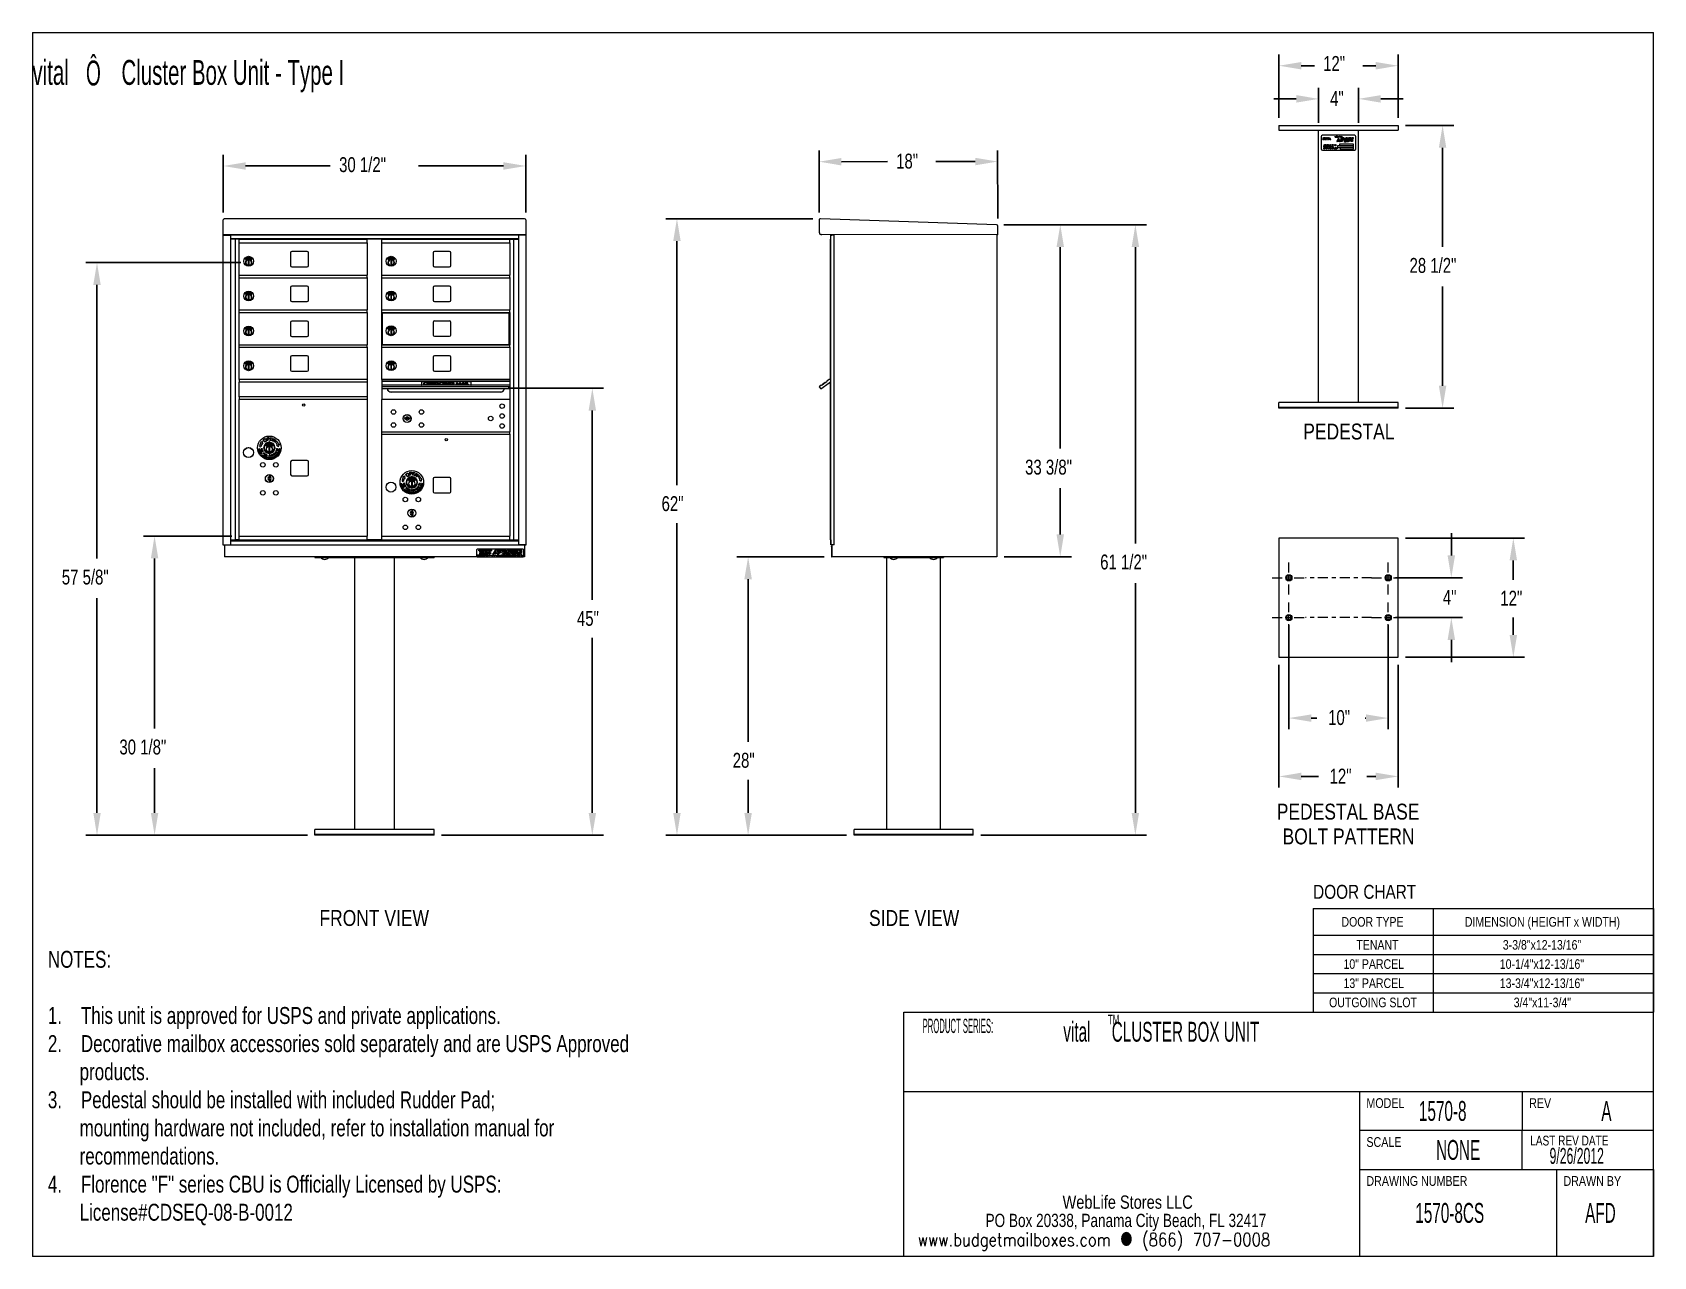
# Paper-space layout 'Layout1' of a CAD drawing. Header units: inches. Extents: x 1.4 to 42.2, y 1.7 to 32.5.
import ezdxf
from ezdxf.enums import TextEntityAlignment as Align

# ---------------------------------------------------------------- set-up
doc = ezdxf.new("R2010")
doc.units = ezdxf.units.IN
doc.header["$MEASUREMENT"] = 0
doc.linetypes.add('CENTER', pattern=[0.4, 0.25, -0.05, 0.05, -0.05])
doc.layers.add('BORDER', color=179, linetype='Continuous')
doc.layers.add('SLD-0', color=179, linetype='Continuous')
doc.layers.add('DIM', color=179, linetype='Continuous', lineweight=30)
doc.styles.add('SLDTEXTSTYLE0', font='TXT', dxfattribs={"width": 0.821468})
doc.styles.add('SLDTEXTSTYLE1', font='TXT', dxfattribs={"width": 0.772011})
doc.styles.add('SLDTEXTSTYLE2', font='TXT', dxfattribs={"width": 0.402519})
doc.styles.add('SLDTEXTSTYLE3', font='TXT', dxfattribs={"width": 0.821468, "bigfont": 'bigfont'})
doc.styles.add('SLDTEXTSTYLE4', font='TXT', dxfattribs={"width": 0.766583})
doc.styles.add('SLDTEXTSTYLE5', font='TXT', dxfattribs={"width": 0.575027})
doc.styles.add('SLDTEXTSTYLE6', font='TXT', dxfattribs={"width": 0.616101})
doc.styles.add('SLDTEXTSTYLE7', font='TXT', dxfattribs={"width": 0.75})
doc.dimstyles.new('SLDDIMSTYLE1', dxfattribs={"dimtxt": 0.375, "dimasz": 0.13, "dimexe": 0, "dimexo": 0.0625, "dimgap": 0.09375, "dimtad": 0, "dimtih": 1, "dimtoh": 1, "dimdec": 0, "dimlfac": 4, "dimrnd": 1e-09, "dimzin": 12, "dimdsep": 46, "dimtxsty": 'SLDTEXTSTYLE0', "dimblk1": 'NONE', "dimblk2": 'NONE', "dimsah": 1, "dimcen": 0.09, "dimadec": 0, "dimazin": 3, "dimtfac": 1, "dimtdec": 3, "dimtofl": 0, "dimtmove": 0, "dimatfit": 3, "dimldrblk": 'NONE', "dimfxl": 0, "dimfrac": 2, "dimtolj": 1, "dimtzin": 12, "dimarcsym": 0})
doc.dimstyles.new('SLDDIMSTYLE2', dxfattribs={"dimtxt": 0.375, "dimasz": 0.13, "dimexe": 0, "dimexo": 0.0625, "dimgap": 0.09375, "dimtad": 0, "dimtih": 1, "dimtoh": 1, "dimdec": 0, "dimlfac": 4, "dimrnd": 1e-09, "dimzin": 12, "dimdsep": 46, "dimtxsty": 'SLDTEXTSTYLE0', "dimblk1": 'NONE', "dimblk2": 'NONE', "dimsah": 1, "dimcen": 0.09, "dimadec": 0, "dimazin": 3, "dimtfac": 1, "dimtdec": 3, "dimtofl": 0, "dimtmove": 0, "dimatfit": 3, "dimldrblk": 'NONE', "dimfxl": 0, "dimfrac": 2, "dimtolj": 1, "dimtzin": 12, "dimarcsym": 0})

psp = doc.layouts.get("Layout1")

# ---------------------------------------------------------------- texts
at = {"layer": 'SLD-0'}
for s, insert, char_height, attachment_point, style in [('PEDESTAL', (34.56, 22.637), 0.4, 2, 'SLDTEXTSTYLE0'), ('PEDESTAL BASE', (34.541, 13.073), 0.4, 2, 'SLDTEXTSTYLE0'), ('BOLT PATTERN', (34.552, 12.45), 0.4, 2, 'SLDTEXTSTYLE0'), ('DOOR CHART', (33.661, 11.031), 0.3512, 1, 'SLDTEXTSTYLE0'), ('FRONT VIEW', (10.031, 10.397), 0.4, 2, 'SLDTEXTSTYLE0'), ('SIDE VIEW', (23.619, 10.397), 0.4, 2, 'SLDTEXTSTYLE0'), ('DOOR TYPE', (35.155, 10.221), 0.2414, 2, 'SLDTEXTSTYLE0'), ('DIMENSION (HEIGHT x WIDTH)', (39.432, 10.221), 0.24145, 2, 'SLDTEXTSTYLE0'), ('TENANT', (35.279, 9.642), 0.2414, 2, 'SLDTEXTSTYLE0'), ('3-3/8"x12-13/16"', (39.421, 9.642), 0.24145, 2, 'SLDTEXTSTYLE0'), ('10" PARCEL', (35.187, 9.159), 0.2414, 2, 'SLDTEXTSTYLE0'), ('10-1/4"x12-13/16"', (39.419, 9.159), 0.24145, 2, 'SLDTEXTSTYLE0'), ('13" PARCEL', (35.187, 8.677), 0.2414, 2, 'SLDTEXTSTYLE0'), ('13-3/4"x12-13/16"', (39.419, 8.677), 0.24145, 2, 'SLDTEXTSTYLE0'), ('OUTGOING SLOT', (35.168, 8.194), 0.24145, 2, 'SLDTEXTSTYLE0'), ('3/4"x11-3/4"', (39.43, 8.194), 0.24145, 2, 'SLDTEXTSTYLE0'), ('TM', (28.497, 7.761), 0.24, 1, 'SLDTEXTSTYLE6')]:
    psp.add_mtext(s, dxfattribs=dict(at, insert=insert, char_height=char_height, attachment_point=attachment_point, style=style))

# ---------------------------------------------------------------- blocks, each defined once
blk = doc.blocks.new('SW_NOTE_0')
at = {"layer": 'SLD-0', "color": 0, "char_height": 0.08333, "attachment_point": 2}
for s, insert, style in [('WebLife Stores LLC', (0.542, 0.107), 'SLDTEXTSTYLE0'), ('PO Box 20338, Panama City Beach, FL 32417', (0.531, -0.008), 'SLDTEXTSTYLE4')]:
    blk.add_mtext(s, dxfattribs=dict(at, insert=insert, style=style))
blk = doc.blocks.new('CUTSHEET A-SIZE BORDER')
at = {"layer": 'BORDER'}
for p, q in [((0.125, 7.825), (10.325, 7.825)), ((0.125, 7.825), (0.125, 0.125)), ((10.325, 0.125), (10.325, 7.825)), ((5.608, 1.663), (10.325, 1.663)), ((5.608, 0.125), (5.608, 1.663)), ((9.499, 1.163), (9.499, 0.918)), ((10.325, 0.125), (0.125, 0.125))]:
    blk.add_line(p, q, dxfattribs=at)
at = {"layer": 'BORDER', "color": 179}
for p, q in [((5.608, 0.125), (5.608, 1.663)), ((5.608, 1.163), (10.325, 1.163)), ((8.475, 1.163), (8.475, 0.125)), ((10.325, 0.918), (8.475, 0.918)), ((9.499, 0.673), (9.499, 0.918)), ((8.475, 0.673), (10.325, 0.673)), ((9.715, 0.673), (9.715, 0.125)), ((10.325, 0.673), (10.325, 0.125))]:
    blk.add_line(p, q, dxfattribs=at)
at = {"layer": 'SLD-0', "color": 179}
blk.add_blockref('SW_NOTE_0', (6.474, 0.402), dxfattribs=at)
at = {"layer": 'BORDER', "attachment_point": 1}
for s, insert, char_height, style in [('PRODUCT SERIES:', (5.726, 1.621), 0.09, 'SLDTEXTSTYLE2'), ('MODEL', (8.518, 1.121), 0.0613, 'SLDTEXTSTYLE0'), ('REV', (9.542, 1.121), 0.0613, 'SLDTEXTSTYLE0'), ('SCALE', (8.518, 0.876), 0.0613, 'SLDTEXTSTYLE0'), ('LAST REV DATE', (9.549, 0.885), 0.06126, 'SLDTEXTSTYLE1'), ('DRAWING NUMBER', (8.518, 0.631), 0.06126, 'SLDTEXTSTYLE0'), ('DRAWN BY', (9.758, 0.631), 0.0613, 'SLDTEXTSTYLE0')]:
    blk.add_mtext(s, dxfattribs=dict(at, insert=insert, char_height=char_height, style=style))
at = {"layer": 'BORDER', "color": 179, "style": 'SLDTEXTSTYLE6', "width": 0.616101, "flags": 1}
blk.add_attdef('SHTSIZE', text='', height=0.18, dxfattribs=at).set_placement((7.608, 4.947), align=Align.BOTTOM_LEFT)
at = {"layer": 'BORDER', "color": 179, "style": 'SLDTEXTSTYLE5', "width": 0.575027}
for tag, height, p in [('DESC1', 0.125, (6.611, 1.439)), ('MODEL', 0.125, (8.849, 0.941)), ('REV', 0.125, (10.022, 0.941)), ('SCALE', 0.125, (9.017, 0.696)), ('NDATE', 0.1, (9.62, 0.678)), ('DRWNO', 0.125, (8.875, 0.3))]:
    blk.add_attdef(tag, text='', height=height, dxfattribs=at).set_placement(p, align=Align.BOTTOM_LEFT)
at = {"layer": 'BORDER', "color": 179, "flags": 1}
for tag in ['ECN_DSC', 'REVRELDT', 'RAPPDATE', 'RAPPBY', 'LDATE', 'REVBY']:
    blk.add_attdef(tag, (0, 0), '', height=1, dxfattribs=at)
at = {"layer": 'BORDER', "color": 179}
for tag in ['DESC2', 'NDWNBY']:
    blk.add_attdef(tag, (0, 0), '', height=1, dxfattribs=at)
at = {"layer": 'SLD-0', "insert": (5.695, 0.273), "char_height": 0.08333, "attachment_point": 1, "style": 'SLDTEXTSTYLE3'}
blk.add_mtext('www.budgetmailboxes.com \\M+1819C (866) 707-0008', dxfattribs=at)
blk = doc.blocks.new('SW_NOTE_1')
at = {"layer": 'SLD-0', "color": 0, "char_height": 0.625, "attachment_point": 1}
for s, insert, style in [('vital', (0, 0.806), 'SLDTEXTSTYLE6'), ('Ô', (1.348, 0.791), 'SLDTEXTSTYLE5'), ('Cluster Box Unit - Type I', (2.24, 0.806), 'SLDTEXTSTYLE6')]:
    blk.add_mtext(s, dxfattribs=dict(at, insert=insert, style=style))
blk = doc.blocks.new('SW_NOTE_2')
at = {"layer": 'SLD-0', "color": 0, "attachment_point": 1, "style": 'SLDTEXTSTYLE7'}
for s, insert, char_height in [('NOTES:', (0, 0.549), 0.426), ('1.    This unit is approved for USPS and private applications.', (0, -0.865), 0.42596), ('2.    Decorative mailbox accessories sold separately and are USPS Approved', (0, -1.572), 0.42596), ('products.', (0.799, -2.279), 0.426), ('3.    Pedestal should be installed with included Rudder Pad;', (0, -2.986), 0.42596), ('mounting hardware not included, refer to installation manual for', (0.799, -3.693), 0.42596), ('recommendations.', (0.799, -4.401), 0.42596), ('4.    Florence "F" series CBU is Officially Licensed by USPS:', (0, -5.108), 0.42596), ('License#CDSEQ-08-B-0012', (0.799, -5.815), 0.42596)]:
    blk.add_mtext(s, dxfattribs=dict(at, insert=insert, char_height=char_height))
blk = doc.blocks.new('_D_16')
at = {"layer": 'DIM'}
for p, q in [((6.232, 27.948), (6.232, 29.4)), ((13.847, 27.948), (13.847, 29.4)), ((6.794, 29.118), (8.921, 29.118)), ((13.284, 29.118), (11.145, 29.118))]:
    blk.add_line(p, q, dxfattribs=at)
for points in [[(6.794, 29.212), (6.794, 29.025), (6.232, 29.118)], [(13.284, 29.212), (13.284, 29.025), (13.847, 29.118)]]:
    blk.add_solid(points, dxfattribs=at)
at = {"layer": 'DIM', "insert": (9.148, 29.34), "char_height": 0.375, "attachment_point": 1, "style": 'SLDTEXTSTYLE7'}
blk.add_mtext('30 1/2"', dxfattribs=at)
blk = doc.blocks.new('_NONE')
blk = doc.blocks.new('_D_17')
at = {"layer": 'DIM'}
for p, q in [((6.448, 19.808), (4.222, 19.808)), ((4.503, 19.246), (4.503, 14.964)), ((4.503, 12.842), (4.503, 13.966)), ((8.352, 12.28), (4.222, 12.28))]:
    blk.add_line(p, q, dxfattribs=at)
for points in [[(4.41, 19.246), (4.597, 19.246), (4.503, 19.808)], [(4.41, 12.842), (4.597, 12.842), (4.503, 12.28)]]:
    blk.add_solid(points, dxfattribs=at)
at = {"layer": 'DIM', "insert": (3.618, 14.687), "char_height": 0.375, "attachment_point": 1, "style": 'SLDTEXTSTYLE7'}
blk.add_mtext('30 1/8"', dxfattribs=at)
blk = doc.blocks.new('_D_18')
at = {"layer": 'DIM'}
for p, q in [((6.677, 26.688), (2.773, 26.688)), ((3.054, 26.126), (3.054, 19.24)), ((3.054, 12.842), (3.054, 18.242)), ((8.352, 12.28), (2.773, 12.28))]:
    blk.add_line(p, q, dxfattribs=at)
for points in [[(2.961, 26.126), (3.148, 26.126), (3.054, 26.688)], [(2.961, 12.842), (3.148, 12.842), (3.054, 12.28)]]:
    blk.add_solid(points, dxfattribs=at)
at = {"layer": 'DIM', "insert": (2.169, 18.963), "char_height": 0.375, "attachment_point": 1, "style": 'SLDTEXTSTYLE7'}
blk.add_mtext('57 5/8"', dxfattribs=at)
blk = doc.blocks.new('_D_19')
at = {"layer": 'DIM'}
for p, q in [((13.403, 23.526), (15.802, 23.526)), ((15.52, 22.963), (15.52, 18.2)), ((15.52, 12.842), (15.52, 17.244)), ((11.727, 12.28), (15.802, 12.28))]:
    blk.add_line(p, q, dxfattribs=at)
for points in [[(15.427, 22.963), (15.614, 22.963), (15.52, 23.526)], [(15.427, 12.842), (15.614, 12.842), (15.52, 12.28)]]:
    blk.add_solid(points, dxfattribs=at)
at = {"layer": 'DIM', "insert": (15.133, 17.923), "char_height": 0.375, "attachment_point": 1, "style": 'SLDTEXTSTYLE7'}
blk.add_mtext('45"', dxfattribs=at)
blk = doc.blocks.new('_D_20')
at = {"layer": 'DIM'}
for p, q in [((21.355, 19.285), (19.16, 19.285)), ((19.441, 18.722), (19.441, 14.629)), ((19.441, 12.842), (19.441, 13.673)), ((21.921, 12.28), (19.16, 12.28))]:
    blk.add_line(p, q, dxfattribs=at)
for points in [[(19.347, 18.722), (19.535, 18.722), (19.441, 19.285)], [(19.347, 12.842), (19.535, 12.842), (19.441, 12.28)]]:
    blk.add_solid(points, dxfattribs=at)
at = {"layer": 'DIM', "insert": (19.054, 14.353), "char_height": 0.375, "attachment_point": 1, "style": 'SLDTEXTSTYLE7'}
blk.add_mtext('28"', dxfattribs=at)
blk = doc.blocks.new('_D_21')
at = {"layer": 'DIM'}
for p, q in [((21.072, 27.791), (17.369, 27.791)), ((17.65, 27.228), (17.65, 21.088)), ((17.65, 12.842), (17.65, 20.132)), ((21.921, 12.28), (17.369, 12.28))]:
    blk.add_line(p, q, dxfattribs=at)
for points in [[(17.556, 27.228), (17.744, 27.228), (17.65, 27.791)], [(17.556, 12.842), (17.744, 12.842), (17.65, 12.28)]]:
    blk.add_solid(points, dxfattribs=at)
at = {"layer": 'DIM', "insert": (17.263, 20.811), "char_height": 0.375, "attachment_point": 1, "style": 'SLDTEXTSTYLE7'}
blk.add_mtext('62"', dxfattribs=at)
blk = doc.blocks.new('_D_22')
at = {"layer": 'DIM'}
for p, q in [((21.229, 27.948), (21.228, 29.507)), ((25.722, 27.797), (25.72, 29.512)), ((21.79, 29.226), (22.946, 29.227)), ((25.158, 29.23), (24.162, 29.229))]:
    blk.add_line(p, q, dxfattribs=at)
for points in [[(21.79, 29.32), (21.79, 29.132), (21.228, 29.226)], [(25.158, 29.323), (25.158, 29.136), (25.72, 29.23)]]:
    blk.add_solid(points, dxfattribs=at)
at = {"layer": 'DIM', "insert": (23.167, 29.429), "char_height": 0.375, "attachment_point": 1, "style": 'SLDTEXTSTYLE7'}
blk.add_mtext('18"', dxfattribs=at)
blk = doc.blocks.new('_D_23')
at = {"layer": 'DIM'}
for p, q in [((25.88, 27.641), (27.578, 27.641)), ((27.297, 27.078), (27.297, 22.006)), ((27.297, 19.847), (27.297, 21.008)), ((25.885, 19.285), (27.578, 19.285))]:
    blk.add_line(p, q, dxfattribs=at)
for points in [[(27.203, 27.078), (27.391, 27.078), (27.297, 27.641)], [(27.203, 19.847), (27.391, 19.847), (27.297, 19.285)]]:
    blk.add_solid(points, dxfattribs=at)
at = {"layer": 'DIM', "insert": (26.412, 21.729), "char_height": 0.375, "attachment_point": 1, "style": 'SLDTEXTSTYLE7'}
blk.add_mtext('33 3/8"', dxfattribs=at)
blk = doc.blocks.new('_D_24')
at = {"layer": 'DIM'}
for p, q in [((25.88, 27.641), (29.468, 27.641)), ((29.187, 27.078), (29.187, 19.618)), ((29.187, 12.842), (29.187, 18.621)), ((25.296, 12.28), (29.468, 12.28))]:
    blk.add_line(p, q, dxfattribs=at)
for points in [[(29.093, 27.078), (29.281, 27.078), (29.187, 27.641)], [(29.093, 12.842), (29.281, 12.842), (29.187, 12.28)]]:
    blk.add_solid(points, dxfattribs=at)
at = {"layer": 'DIM', "insert": (28.302, 19.342), "char_height": 0.375, "attachment_point": 1, "style": 'SLDTEXTSTYLE7'}
blk.add_mtext('61 1/2"', dxfattribs=at)
blk = doc.blocks.new('_D_25')
at = {"layer": 'DIM'}
for p, q in [((35.988, 30.141), (37.2, 30.141)), ((36.919, 29.578), (36.919, 27.082)), ((36.919, 23.588), (36.919, 26.084)), ((35.988, 23.026), (37.2, 23.026))]:
    blk.add_line(p, q, dxfattribs=at)
for points in [[(36.825, 29.578), (37.012, 29.578), (36.919, 30.141)], [(36.825, 23.588), (37.012, 23.588), (36.919, 23.026)]]:
    blk.add_solid(points, dxfattribs=at)
at = {"layer": 'DIM', "insert": (36.087, 26.805), "char_height": 0.375, "attachment_point": 1, "style": 'SLDTEXTSTYLE7'}
blk.add_mtext('28 1/2"', dxfattribs=at)
blk = doc.blocks.new('_D_26')
at = {"layer": 'DIM'}
for p, q in [((33.8, 30.203), (33.8, 31.088)), ((34.8, 30.203), (34.8, 31.088)), ((33.238, 30.807), (32.675, 30.807)), ((35.363, 30.807), (35.925, 30.807))]:
    blk.add_line(p, q, dxfattribs=at)
for points in [[(33.238, 30.901), (33.238, 30.713), (33.8, 30.807)], [(35.363, 30.901), (35.363, 30.713), (34.8, 30.807)]]:
    blk.add_solid(points, dxfattribs=at)
at = {"layer": 'DIM', "insert": (34.088, 31.003), "char_height": 0.375, "attachment_point": 1, "style": 'SLDTEXTSTYLE7'}
blk.add_mtext('4"', dxfattribs=at)
blk = doc.blocks.new('_D_27')
at = {"layer": 'DIM'}
for p, q in [((37.139, 19.319), (37.139, 19.881)), ((35.738, 18.756), (37.42, 18.756)), ((35.738, 17.756), (37.42, 17.756)), ((37.139, 17.194), (37.139, 16.631))]:
    blk.add_line(p, q, dxfattribs=at)
for points in [[(37.045, 19.319), (37.232, 19.319), (37.139, 18.756)], [(37.045, 17.194), (37.232, 17.194), (37.139, 17.756)]]:
    blk.add_solid(points, dxfattribs=at)
at = {"layer": 'DIM', "insert": (36.926, 18.453), "char_height": 0.375, "attachment_point": 1, "style": 'SLDTEXTSTYLE7'}
blk.add_mtext('4"', dxfattribs=at)
blk = doc.blocks.new('_D_28')
at = {"layer": 'DIM'}
for p, q in [((35.988, 19.756), (38.98, 19.756)), ((38.699, 19.194), (38.699, 18.708)), ((38.699, 17.319), (38.699, 17.761)), ((35.988, 16.756), (38.98, 16.756))]:
    blk.add_line(p, q, dxfattribs=at)
for points in [[(38.605, 19.194), (38.793, 19.194), (38.699, 19.756)], [(38.605, 17.319), (38.793, 17.319), (38.699, 16.756)]]:
    blk.add_solid(points, dxfattribs=at)
at = {"layer": 'DIM', "insert": (38.372, 18.431), "char_height": 0.375, "attachment_point": 1, "style": 'SLDTEXTSTYLE7'}
blk.add_mtext('12"', dxfattribs=at)
blk = doc.blocks.new('_D_29')
at = {"layer": 'DIM'}
for p, q in [((33.05, 17.569), (33.05, 14.945)), ((35.55, 17.569), (35.55, 14.945)), ((33.613, 15.227), (33.758, 15.227)), ((34.988, 15.227), (34.974, 15.227))]:
    blk.add_line(p, q, dxfattribs=at)
for points in [[(33.613, 15.32), (33.613, 15.133), (33.05, 15.227)], [(34.988, 15.32), (34.988, 15.133), (35.55, 15.227)]]:
    blk.add_solid(points, dxfattribs=at)
at = {"layer": 'DIM', "insert": (34.039, 15.428), "char_height": 0.375, "attachment_point": 1, "style": 'SLDTEXTSTYLE7'}
blk.add_mtext('10"', dxfattribs=at)
blk = doc.blocks.new('_D_30')
at = {"layer": 'DIM'}
for p, q in [((32.8, 16.569), (32.8, 13.478)), ((35.8, 16.569), (35.8, 13.478)), ((33.363, 13.759), (33.794, 13.759)), ((35.238, 13.759), (35.01, 13.759))]:
    blk.add_line(p, q, dxfattribs=at)
for points in [[(33.363, 13.853), (33.363, 13.665), (32.8, 13.759)], [(35.238, 13.853), (35.238, 13.665), (35.8, 13.759)]]:
    blk.add_solid(points, dxfattribs=at)
at = {"layer": 'DIM', "insert": (34.075, 13.955), "char_height": 0.375, "attachment_point": 1, "style": 'SLDTEXTSTYLE7'}
blk.add_mtext('12"', dxfattribs=at)
blk = doc.blocks.new('_D_31')
at = {"layer": 'DIM'}
for p, q in [((32.8, 30.328), (32.8, 31.922)), ((35.8, 30.328), (35.8, 31.922)), ((33.363, 31.641), (33.692, 31.641)), ((35.238, 31.641), (34.909, 31.641))]:
    blk.add_line(p, q, dxfattribs=at)
for points in [[(33.363, 31.734), (33.363, 31.547), (32.8, 31.641)], [(35.238, 31.734), (35.238, 31.547), (35.8, 31.641)]]:
    blk.add_solid(points, dxfattribs=at)
at = {"layer": 'DIM', "insert": (33.913, 31.885), "char_height": 0.375, "attachment_point": 1, "style": 'SLDTEXTSTYLE7'}
blk.add_mtext('12"', dxfattribs=at)

# ---------------------------------------------------------------- dimensions: what is measured, and where the dimension line sits
at = {"layer": 'DIM'}
for base, p1, p2, text, dimstyle, picture, middle in [((32.8, 31.641), (35.8, 30.141), (32.8, 30.141), '<>""', 'SLDDIMSTYLE2', '_D_31', (34.3, 31.641)), ((33.8, 30.807), (34.8, 30.016), (33.8, 30.016), '<>""', 'SLDDIMSTYLE2', '_D_26', (34.3, 30.807)), ((6.232, 29.118), (13.847, 27.761), (6.232, 27.761), '30 1/2""', 'SLDDIMSTYLE1', '_D_16', (10.033, 29.118)), ((35.55, 15.227), (33.05, 17.756), (35.55, 17.756), '<>""', 'SLDDIMSTYLE2', '_D_29', (34.366, 15.227)), ((32.8, 13.759), (35.8, 16.756), (32.8, 16.756), '<>""', 'SLDDIMSTYLE2', '_D_30', (34.402, 13.759))]:
    dim = psp.add_linear_dim(base=base, p1=p1, p2=p2, text=text, dimstyle=dimstyle, dxfattribs=at)
    dim.commit()
    dim.dimension.update_dxf_attribs({"geometry": picture, "text_midpoint": middle, "dimtype": 160})
for base, p1, p2, angle, text, dimstyle, picture, middle in [((36.919, 23.026), (35.8, 30.141), (35.8, 23.026), 90, '28 1/2""', 'SLDDIMSTYLE2', '_D_25', (36.919, 26.583)), ((21.228, 29.226), (25.722, 27.61), (21.229, 27.761), 0.0601, '<>""', 'SLDDIMSTYLE1', '_D_22', (23.554, 29.228)), ((17.65, 27.791), (22.109, 12.28), (21.259, 27.791), 90, '<>""', 'SLDDIMSTYLE1', '_D_21', (17.65, 20.61)), ((29.187, 27.641), (25.109, 12.28), (25.692, 27.641), 90, '61 1/2""', 'SLDDIMSTYLE1', '_D_24', (29.187, 19.12)), ((27.297, 27.641), (25.697, 19.285), (25.692, 27.641), 90, '33 3/8""', 'SLDDIMSTYLE1', '_D_23', (27.297, 21.507)), ((3.054, 12.28), (6.864, 26.688), (8.539, 12.28), 90, '57 5/8""', 'SLDDIMSTYLE1', '_D_18', (3.054, 18.741)), ((15.52, 12.28), (13.215, 23.526), (11.539, 12.28), 90, '<>""', 'SLDDIMSTYLE1', '_D_19', (15.52, 17.722)), ((4.503, 19.808), (8.539, 12.28), (6.635, 19.808), 90, '30 1/8""', 'SLDDIMSTYLE1', '_D_17', (4.503, 14.465)), ((37.139, 17.756), (35.55, 18.756), (35.55, 17.756), 90, '<>""', 'SLDDIMSTYLE2', '_D_27', (37.139, 18.256)), ((38.699, 16.756), (35.8, 19.756), (35.8, 16.756), 90, '<>""', 'SLDDIMSTYLE2', '_D_28', (38.699, 18.235)), ((19.441, 19.285), (22.109, 12.28), (21.542, 19.285), 90, '<>""', 'SLDDIMSTYLE1', '_D_20', (19.441, 14.151))]:
    dim = psp.add_linear_dim(base=base, p1=p1, p2=p2, angle=angle, text=text, dimstyle=dimstyle, dxfattribs=at)
    dim.commit()
    dim.dimension.update_dxf_attribs({"geometry": picture, "text_midpoint": middle, "dimtype": 160})

# ---------------------------------------------------------------- linework, layer by layer
at = {"layer": 'SLD-0', "color": 179, "linetype": 'Continuous', "lineweight": 15}
for p, q in [((32.8, 30.141), (32.8, 30.016)), ((32.8, 30.141), (35.8, 30.141)), ((32.8, 30.016), (35.8, 30.016)), ((33.8, 23.166), (33.8, 30.016)), ((33.863, 29.859), (33.863, 29.547)), ((34.707, 29.891), (33.894, 29.891)), ((33.904, 29.809), (33.911, 29.824)), ((33.905, 29.809), (33.904, 29.809)), ((33.908, 29.814), (33.905, 29.809)), ((33.905, 29.797), (33.906, 29.797)), ((33.905, 29.788), (33.905, 29.797)), ((33.906, 29.797), (33.906, 29.788)), ((33.911, 29.821), (33.908, 29.816)), ((33.908, 29.816), (33.914, 29.816)), ((33.914, 29.814), (33.908, 29.814)), ((33.911, 29.824), (33.918, 29.809)), ((33.911, 29.824), (33.911, 29.824)), ((33.914, 29.816), (33.911, 29.821)), ((33.913, 29.797), (33.915, 29.797)), ((33.913, 29.788), (33.913, 29.797)), ((33.917, 29.809), (33.914, 29.814)), ((33.915, 29.797), (33.915, 29.788)), ((33.918, 29.809), (33.917, 29.809)), ((33.921, 29.824), (33.924, 29.824)), ((33.921, 29.809), (33.921, 29.824)), ((33.922, 29.809), (33.921, 29.809)), ((33.925, 29.823), (33.922, 29.823)), ((33.922, 29.823), (33.922, 29.818)), ((33.922, 29.818), (33.925, 29.818)), ((33.923, 29.816), (33.922, 29.816)), ((33.922, 29.816), (33.922, 29.809)), ((33.922, 29.785), (33.924, 29.786)), ((33.931, 29.795), (33.93, 29.794)), ((33.933, 29.824), (33.936, 29.824)), ((33.933, 29.809), (33.933, 29.824)), ((33.934, 29.809), (33.933, 29.809)), ((33.937, 29.823), (33.934, 29.823)), ((33.934, 29.823), (33.934, 29.818)), ((33.934, 29.818), (33.937, 29.818)), ((33.935, 29.816), (33.934, 29.816)), ((33.934, 29.816), (33.934, 29.809)), ((33.945, 29.824), (33.948, 29.824)), ((33.945, 29.809), (33.945, 29.824)), ((33.947, 29.809), (33.945, 29.809)), ((33.946, 29.797), (33.949, 29.797)), ((33.946, 29.782), (33.946, 29.797)), ((33.949, 29.823), (33.947, 29.823)), ((33.947, 29.823), (33.947, 29.818)), ((33.947, 29.818), (33.949, 29.818)), ((33.948, 29.816), (33.947, 29.816)), ((33.947, 29.816), (33.947, 29.809)), ((33.95, 29.795), (33.947, 29.795)), ((33.947, 29.795), (33.947, 29.79)), ((33.947, 29.79), (33.95, 29.79)), ((33.948, 29.789), (33.947, 29.789)), ((33.947, 29.789), (33.947, 29.782)), ((33.953, 29.809), (33.948, 29.816)), ((33.949, 29.816), (33.955, 29.809)), ((33.955, 29.809), (33.953, 29.809)), ((33.975, 29.824), (33.976, 29.824)), ((33.981, 29.809), (33.975, 29.824)), ((33.975, 29.785), (33.976, 29.786)), ((33.976, 29.824), (33.981, 29.813)), ((33.988, 29.824), (33.981, 29.809)), ((33.981, 29.813), (33.986, 29.824)), ((33.981, 29.809), (33.981, 29.809)), ((33.983, 29.795), (33.982, 29.794)), ((33.985, 29.795), (33.985, 29.797)), ((33.985, 29.797), (33.993, 29.797)), ((33.988, 29.795), (33.985, 29.795)), ((33.986, 29.824), (33.988, 29.824)), ((33.988, 29.782), (33.988, 29.795)), ((33.993, 29.795), (33.989, 29.795)), ((33.989, 29.795), (33.989, 29.782)), ((33.99, 29.824), (33.999, 29.824)), ((33.99, 29.809), (33.99, 29.824)), ((33.999, 29.809), (33.99, 29.809)), ((33.999, 29.823), (33.992, 29.823)), ((33.992, 29.823), (33.992, 29.818)), ((33.992, 29.818), (33.999, 29.818)), ((33.999, 29.817), (33.992, 29.817)), ((33.992, 29.817), (33.992, 29.811)), ((33.992, 29.811), (33.999, 29.811)), ((33.993, 29.797), (33.993, 29.795)), ((33.994, 29.782), (34.001, 29.797)), ((33.998, 29.787), (33.995, 29.782)), ((34.001, 29.794), (33.998, 29.788)), ((33.998, 29.788), (34.004, 29.788)), ((34.004, 29.787), (33.998, 29.787)), ((33.999, 29.824), (33.999, 29.823)), ((33.999, 29.818), (33.999, 29.817)), ((33.999, 29.811), (33.999, 29.809)), ((34.001, 29.797), (34.008, 29.782)), ((34.001, 29.797), (34.001, 29.797)), ((34.004, 29.788), (34.001, 29.794)), ((34.002, 29.809), (34.002, 29.824)), ((34.002, 29.824), (34.005, 29.824)), ((34.006, 29.809), (34.002, 29.809)), ((34.004, 29.823), (34.003, 29.823)), ((34.003, 29.823), (34.003, 29.811)), ((34.003, 29.811), (34.005, 29.811)), ((34.007, 29.782), (34.004, 29.787)), ((34.011, 29.797), (34.012, 29.797)), ((34.011, 29.782), (34.011, 29.797)), ((34.012, 29.797), (34.012, 29.783)), ((34.023, 29.824), (34.026, 29.824)), ((34.023, 29.809), (34.023, 29.824)), ((34.027, 29.809), (34.023, 29.809)), ((34.026, 29.823), (34.024, 29.823)), ((34.024, 29.823), (34.024, 29.818)), ((34.024, 29.818), (34.025, 29.818)), ((34.025, 29.816), (34.024, 29.816)), ((34.024, 29.816), (34.024, 29.811)), ((34.024, 29.811), (34.026, 29.811)), ((34.025, 29.785), (34.026, 29.786)), ((34.033, 29.795), (34.032, 29.794)), ((34.034, 29.824), (34.035, 29.824)), ((34.038, 29.817), (34.034, 29.824)), ((34.035, 29.824), (34.039, 29.818)), ((34.036, 29.797), (34.045, 29.797)), ((34.036, 29.782), (34.036, 29.797)), ((34.038, 29.809), (34.038, 29.817)), ((34.04, 29.809), (34.038, 29.809)), ((34.045, 29.795), (34.038, 29.795)), ((34.038, 29.795), (34.038, 29.791)), ((34.038, 29.791), (34.045, 29.791)), ((34.045, 29.789), (34.038, 29.789)), ((34.038, 29.789), (34.038, 29.783)), ((34.039, 29.818), (34.043, 29.824)), ((34.045, 29.824), (34.04, 29.817)), ((34.04, 29.817), (34.04, 29.809)), ((34.043, 29.824), (34.045, 29.824)), ((34.045, 29.797), (34.045, 29.795)), ((34.045, 29.791), (34.045, 29.789)), ((34.048, 29.797), (34.051, 29.797)), ((34.048, 29.782), (34.048, 29.797)), ((34.052, 29.795), (34.049, 29.795)), ((34.049, 29.795), (34.049, 29.79)), ((34.049, 29.79), (34.052, 29.79)), ((34.05, 29.789), (34.049, 29.789)), ((34.049, 29.789), (34.049, 29.782)), ((34.056, 29.782), (34.05, 29.789)), ((34.051, 29.823), (34.051, 29.824)), ((34.051, 29.824), (34.059, 29.824)), ((34.055, 29.823), (34.051, 29.823)), ((34.052, 29.789), (34.057, 29.782)), ((34.055, 29.809), (34.055, 29.823)), ((34.056, 29.809), (34.055, 29.809)), ((34.059, 29.823), (34.056, 29.823)), ((34.056, 29.823), (34.056, 29.809)), ((34.059, 29.824), (34.059, 29.823)), ((34.059, 29.797), (34.061, 29.797)), ((34.065, 29.782), (34.059, 29.797)), ((34.061, 29.824), (34.063, 29.824)), ((34.061, 29.809), (34.061, 29.824)), ((34.063, 29.809), (34.061, 29.809)), ((34.061, 29.797), (34.066, 29.785)), ((34.063, 29.824), (34.063, 29.818)), ((34.063, 29.818), (34.07, 29.818)), ((34.07, 29.817), (34.063, 29.817)), ((34.063, 29.817), (34.063, 29.809)), ((34.072, 29.797), (34.066, 29.782)), ((34.066, 29.785), (34.071, 29.797)), ((34.07, 29.818), (34.07, 29.824)), ((34.07, 29.824), (34.072, 29.824)), ((34.07, 29.809), (34.07, 29.817)), ((34.072, 29.809), (34.07, 29.809)), ((34.071, 29.797), (34.072, 29.797)), ((34.072, 29.824), (34.072, 29.809)), ((34.075, 29.797), (34.076, 29.797)), ((34.075, 29.782), (34.075, 29.797)), ((34.076, 29.824), (34.084, 29.824)), ((34.076, 29.809), (34.076, 29.824)), ((34.084, 29.809), (34.076, 29.809)), ((34.076, 29.797), (34.076, 29.782)), ((34.084, 29.823), (34.077, 29.823)), ((34.077, 29.823), (34.077, 29.818)), ((34.077, 29.818), (34.084, 29.818)), ((34.084, 29.817), (34.077, 29.817)), ((34.077, 29.817), (34.077, 29.811)), ((34.077, 29.811), (34.084, 29.811)), ((34.084, 29.824), (34.084, 29.823)), ((34.084, 29.818), (34.084, 29.817)), ((34.084, 29.811), (34.084, 29.809)), ((34.094, 29.794), (34.093, 29.793)), ((34.093, 29.786), (34.094, 29.785)), ((34.097, 29.797), (34.105, 29.797)), ((34.097, 29.782), (34.097, 29.797)), ((34.105, 29.795), (34.098, 29.795)), ((34.098, 29.795), (34.098, 29.791)), ((34.098, 29.791), (34.105, 29.791)), ((34.105, 29.789), (34.098, 29.789)), ((34.098, 29.789), (34.098, 29.783)), ((34.105, 29.797), (34.105, 29.795)), ((34.105, 29.791), (34.105, 29.789)), ((34.214, 29.872), (34.217, 29.872)), ((34.214, 29.853), (34.214, 29.872)), ((34.217, 29.872), (34.217, 29.853)), ((34.232, 29.853), (34.232, 29.872)), ((34.232, 29.872), (34.234, 29.872)), ((34.234, 29.872), (34.234, 29.853)), ((34.251, 29.847), (34.253, 29.848)), ((34.297, 29.828), (34.254, 29.736)), ((34.269, 29.867), (34.266, 29.866)), ((34.297, 29.804), (34.28, 29.768)), ((34.324, 29.768), (34.297, 29.828)), ((34.313, 29.768), (34.297, 29.804)), ((34.298, 29.841), (34.302, 29.872)), ((34.3, 29.841), (34.298, 29.841)), ((34.303, 29.863), (34.3, 29.841)), ((34.302, 29.872), (34.302, 29.872)), ((34.302, 29.872), (34.315, 29.846)), ((34.315, 29.841), (34.303, 29.863)), ((34.315, 29.846), (34.328, 29.872)), ((34.327, 29.863), (34.315, 29.841)), ((34.315, 29.841), (34.315, 29.841)), ((34.33, 29.841), (34.327, 29.863)), ((34.328, 29.872), (34.328, 29.872)), ((34.328, 29.872), (34.332, 29.841)), ((34.332, 29.841), (34.33, 29.841)), ((34.336, 29.841), (34.351, 29.872)), ((34.34, 29.841), (34.336, 29.841)), ((34.344, 29.851), (34.34, 29.841)), ((34.358, 29.851), (34.344, 29.851)), ((34.351, 29.866), (34.346, 29.854)), ((34.346, 29.854), (34.357, 29.854)), ((34.351, 29.872), (34.352, 29.872)), ((34.357, 29.854), (34.351, 29.866)), ((34.352, 29.872), (34.366, 29.841)), ((34.363, 29.841), (34.358, 29.851)), ((34.36, 29.828), (34.36, 29.773)), ((34.437, 29.828), (34.36, 29.828)), ((34.366, 29.841), (34.363, 29.841)), ((34.372, 29.872), (34.375, 29.872)), ((34.372, 29.841), (34.372, 29.872)), ((34.375, 29.841), (34.372, 29.841)), ((34.375, 29.872), (34.375, 29.841)), ((34.383, 29.872), (34.385, 29.872)), ((34.383, 29.841), (34.383, 29.872)), ((34.397, 29.841), (34.383, 29.841)), ((34.385, 29.872), (34.385, 29.844)), ((34.385, 29.844), (34.397, 29.844)), ((34.387, 29.797), (34.387, 29.804)), ((34.387, 29.804), (34.437, 29.804)), ((34.422, 29.797), (34.387, 29.797)), ((34.397, 29.844), (34.397, 29.841)), ((34.422, 29.773), (34.422, 29.797)), ((34.437, 29.804), (34.437, 29.828)), ((34.45, 29.787), (34.452, 29.798)), ((34.452, 29.787), (34.45, 29.787)), ((34.452, 29.798), (34.454, 29.798)), ((34.453, 29.794), (34.452, 29.787)), ((34.456, 29.787), (34.453, 29.794)), ((34.454, 29.798), (34.457, 29.79)), ((34.455, 29.807), (34.466, 29.83)), ((34.457, 29.807), (34.455, 29.807)), ((34.458, 29.787), (34.456, 29.787)), ((34.461, 29.814), (34.457, 29.807)), ((34.457, 29.79), (34.459, 29.798)), ((34.46, 29.794), (34.458, 29.787)), ((34.459, 29.798), (34.461, 29.798)), ((34.461, 29.787), (34.46, 29.794)), ((34.471, 29.814), (34.461, 29.814)), ((34.461, 29.798), (34.463, 29.787)), ((34.463, 29.787), (34.461, 29.787)), ((34.466, 29.825), (34.462, 29.817)), ((34.462, 29.817), (34.47, 29.817)), ((34.464, 29.787), (34.469, 29.798)), ((34.466, 29.787), (34.464, 29.787)), ((34.466, 29.83), (34.476, 29.807)), ((34.466, 29.83), (34.466, 29.83)), ((34.47, 29.817), (34.466, 29.825)), ((34.467, 29.789), (34.466, 29.787)), ((34.472, 29.789), (34.467, 29.789)), ((34.47, 29.795), (34.468, 29.791)), ((34.468, 29.791), (34.471, 29.791)), ((34.469, 29.798), (34.47, 29.798)), ((34.47, 29.798), (34.475, 29.787)), ((34.471, 29.791), (34.47, 29.795)), ((34.474, 29.807), (34.471, 29.814)), ((34.473, 29.787), (34.472, 29.789)), ((34.475, 29.787), (34.473, 29.787)), ((34.476, 29.807), (34.474, 29.807)), ((34.477, 29.798), (34.478, 29.798)), ((34.477, 29.787), (34.477, 29.798)), ((34.479, 29.787), (34.477, 29.787)), ((34.478, 29.83), (34.481, 29.83)), ((34.478, 29.816), (34.478, 29.83)), ((34.478, 29.798), (34.484, 29.791)), ((34.484, 29.787), (34.479, 29.794)), ((34.479, 29.794), (34.479, 29.787)), ((34.481, 29.83), (34.481, 29.816)), ((34.484, 29.791), (34.484, 29.798)), ((34.484, 29.798), (34.486, 29.798)), ((34.486, 29.787), (34.484, 29.787)), ((34.486, 29.798), (34.486, 29.787)), ((34.488, 29.798), (34.49, 29.798)), ((34.488, 29.792), (34.488, 29.798)), ((34.49, 29.798), (34.49, 29.791)), ((34.491, 29.83), (34.493, 29.83)), ((34.491, 29.816), (34.491, 29.83)), ((34.493, 29.83), (34.493, 29.816)), ((34.494, 29.827), (34.494, 29.83)), ((34.494, 29.83), (34.506, 29.83)), ((34.499, 29.827), (34.494, 29.827)), ((34.494, 29.791), (34.494, 29.798)), ((34.494, 29.798), (34.496, 29.798)), ((34.496, 29.798), (34.496, 29.792)), ((34.498, 29.787), (34.498, 29.798)), ((34.498, 29.798), (34.504, 29.798)), ((34.5, 29.787), (34.498, 29.787)), ((34.499, 29.807), (34.499, 29.827)), ((34.501, 29.807), (34.499, 29.807)), ((34.504, 29.796), (34.5, 29.796)), ((34.5, 29.796), (34.5, 29.794)), ((34.5, 29.794), (34.504, 29.794)), ((34.504, 29.792), (34.5, 29.792)), ((34.5, 29.792), (34.5, 29.787)), ((34.506, 29.827), (34.501, 29.827)), ((34.501, 29.827), (34.501, 29.807)), ((34.504, 29.798), (34.504, 29.796)), ((34.504, 29.794), (34.504, 29.792)), ((34.505, 29.787), (34.509, 29.798)), ((34.507, 29.787), (34.505, 29.787)), ((34.506, 29.83), (34.506, 29.827)), ((34.508, 29.789), (34.507, 29.787)), ((34.508, 29.83), (34.51, 29.83)), ((34.508, 29.807), (34.508, 29.83)), ((34.51, 29.807), (34.508, 29.807)), ((34.51, 29.795), (34.508, 29.791)), ((34.508, 29.791), (34.512, 29.791)), ((34.512, 29.789), (34.508, 29.789)), ((34.509, 29.798), (34.511, 29.798)), ((34.51, 29.83), (34.51, 29.82)), ((34.51, 29.82), (34.521, 29.82)), ((34.521, 29.818), (34.51, 29.818)), ((34.51, 29.818), (34.51, 29.807)), ((34.512, 29.791), (34.51, 29.795)), ((34.511, 29.798), (34.516, 29.787)), ((34.513, 29.787), (34.512, 29.789)), ((34.516, 29.787), (34.513, 29.787)), ((34.521, 29.83), (34.523, 29.83)), ((34.521, 29.82), (34.521, 29.83)), ((34.521, 29.807), (34.521, 29.818)), ((34.523, 29.807), (34.521, 29.807)), ((34.523, 29.83), (34.523, 29.807)), ((34.525, 29.815), (34.525, 29.817)), ((34.525, 29.817), (34.534, 29.817)), ((34.534, 29.815), (34.525, 29.815)), ((34.527, 29.796), (34.526, 29.795)), ((34.526, 29.79), (34.527, 29.789)), ((34.528, 29.798), (34.534, 29.798)), ((34.528, 29.796), (34.528, 29.798)), ((34.53, 29.796), (34.528, 29.796)), ((34.53, 29.787), (34.53, 29.796)), ((34.532, 29.787), (34.53, 29.787)), ((34.534, 29.796), (34.532, 29.796)), ((34.532, 29.796), (34.532, 29.787)), ((34.534, 29.817), (34.534, 29.815)), ((34.534, 29.798), (34.534, 29.796)), ((34.535, 29.83), (34.546, 29.83)), ((34.535, 29.807), (34.535, 29.83)), ((34.538, 29.807), (34.535, 29.807)), ((34.536, 29.798), (34.538, 29.798)), ((34.536, 29.792), (34.536, 29.798)), ((34.546, 29.827), (34.538, 29.827)), ((34.538, 29.827), (34.538, 29.82)), ((34.538, 29.82), (34.546, 29.82)), ((34.538, 29.818), (34.538, 29.807)), ((34.546, 29.818), (34.538, 29.818)), ((34.538, 29.798), (34.538, 29.791)), ((34.541, 29.791), (34.541, 29.798)), ((34.541, 29.798), (34.543, 29.798)), ((34.543, 29.798), (34.543, 29.792)), ((34.546, 29.83), (34.546, 29.827)), ((34.546, 29.82), (34.546, 29.818)), ((34.546, 29.787), (34.546, 29.798)), ((34.546, 29.798), (34.548, 29.798)), ((34.548, 29.787), (34.546, 29.787)), ((34.548, 29.796), (34.548, 29.796)), ((34.548, 29.796), (34.548, 29.794)), ((34.548, 29.794), (34.549, 29.794)), ((34.551, 29.787), (34.548, 29.792)), ((34.548, 29.792), (34.548, 29.792)), ((34.548, 29.792), (34.548, 29.787)), ((34.549, 29.807), (34.549, 29.83)), ((34.549, 29.83), (34.551, 29.83)), ((34.559, 29.807), (34.549, 29.807)), ((34.551, 29.83), (34.551, 29.809)), ((34.551, 29.809), (34.559, 29.809)), ((34.551, 29.792), (34.553, 29.787)), ((34.553, 29.787), (34.551, 29.787)), ((34.555, 29.798), (34.557, 29.798)), ((34.555, 29.787), (34.555, 29.798)), ((34.557, 29.787), (34.555, 29.787)), ((34.557, 29.798), (34.557, 29.787)), ((34.559, 29.809), (34.559, 29.807)), ((34.559, 29.798), (34.561, 29.798)), ((34.559, 29.787), (34.559, 29.798)), ((34.561, 29.787), (34.559, 29.787)), ((34.561, 29.798), (34.566, 29.791)), ((34.566, 29.787), (34.561, 29.794)), ((34.561, 29.794), (34.561, 29.787)), ((34.566, 29.791), (34.566, 29.798)), ((34.566, 29.798), (34.568, 29.798)), ((34.568, 29.787), (34.566, 29.787)), ((34.568, 29.798), (34.568, 29.787)), ((34.576, 29.791), (34.576, 29.793)), ((34.576, 29.793), (34.582, 29.793)), ((34.579, 29.791), (34.576, 29.791)), ((34.581, 29.796), (34.579, 29.795)), ((34.582, 29.793), (34.582, 29.792)), ((34.586, 29.83), (34.591, 29.83)), ((34.586, 29.807), (34.586, 29.83)), ((34.588, 29.807), (34.586, 29.807)), ((34.593, 29.827), (34.588, 29.827)), ((34.588, 29.827), (34.588, 29.82)), ((34.588, 29.82), (34.592, 29.82)), ((34.59, 29.818), (34.588, 29.818)), ((34.588, 29.818), (34.588, 29.807)), ((34.598, 29.807), (34.59, 29.818)), ((34.592, 29.818), (34.601, 29.807)), ((34.598, 29.796), (34.597, 29.795)), ((34.597, 29.79), (34.598, 29.789)), ((34.601, 29.807), (34.598, 29.807)), ((34.603, 29.83), (34.616, 29.83)), ((34.603, 29.807), (34.603, 29.83)), ((34.616, 29.807), (34.603, 29.807)), ((34.616, 29.827), (34.605, 29.827)), ((34.605, 29.827), (34.605, 29.82)), ((34.605, 29.82), (34.616, 29.82)), ((34.616, 29.818), (34.605, 29.818)), ((34.605, 29.818), (34.605, 29.809)), ((34.605, 29.809), (34.616, 29.809)), ((34.612, 29.787), (34.614, 29.798)), ((34.614, 29.787), (34.612, 29.787)), ((34.614, 29.798), (34.616, 29.798)), ((34.616, 29.794), (34.614, 29.787)), ((34.616, 29.83), (34.616, 29.827)), ((34.616, 29.82), (34.616, 29.818)), ((34.616, 29.809), (34.616, 29.807)), ((34.616, 29.798), (34.619, 29.79)), ((34.618, 29.787), (34.616, 29.794)), ((34.618, 29.83), (34.619, 29.83)), ((34.618, 29.807), (34.618, 29.83)), ((34.62, 29.807), (34.618, 29.807)), ((34.62, 29.787), (34.618, 29.787)), ((34.619, 29.83), (34.634, 29.812)), ((34.619, 29.79), (34.622, 29.798)), ((34.635, 29.807), (34.62, 29.825)), ((34.62, 29.825), (34.62, 29.807)), ((34.622, 29.794), (34.62, 29.787)), ((34.622, 29.798), (34.624, 29.798)), ((34.623, 29.787), (34.622, 29.794)), ((34.625, 29.787), (34.623, 29.787)), ((34.624, 29.798), (34.625, 29.787)), ((34.627, 29.798), (34.63, 29.798)), ((34.627, 29.787), (34.627, 29.798)), ((34.629, 29.787), (34.627, 29.787)), ((34.63, 29.796), (34.629, 29.796)), ((34.629, 29.796), (34.629, 29.794)), ((34.629, 29.794), (34.63, 29.794)), ((34.629, 29.792), (34.629, 29.787)), ((34.634, 29.812), (34.634, 29.83)), ((34.634, 29.83), (34.636, 29.83)), ((34.636, 29.807), (34.635, 29.807)), ((34.635, 29.787), (34.639, 29.798)), ((34.637, 29.787), (34.635, 29.787)), ((34.636, 29.83), (34.636, 29.807)), ((34.638, 29.789), (34.637, 29.787)), ((34.643, 29.789), (34.638, 29.789)), ((34.639, 29.798), (34.641, 29.798)), ((34.64, 29.795), (34.639, 29.791)), ((34.639, 29.791), (34.642, 29.791)), ((34.642, 29.791), (34.64, 29.795)), ((34.641, 29.798), (34.646, 29.787)), ((34.644, 29.787), (34.643, 29.789)), ((34.646, 29.787), (34.644, 29.787)), ((34.648, 29.798), (34.649, 29.798)), ((34.648, 29.787), (34.648, 29.798)), ((34.65, 29.787), (34.648, 29.787)), ((34.649, 29.798), (34.654, 29.791)), ((34.655, 29.787), (34.65, 29.794)), ((34.65, 29.794), (34.65, 29.787)), ((34.654, 29.798), (34.657, 29.798)), ((34.654, 29.791), (34.654, 29.798)), ((34.657, 29.787), (34.655, 29.787)), ((34.657, 29.798), (34.657, 29.787)), ((34.66, 29.826), (34.658, 29.824)), ((34.658, 29.813), (34.66, 29.811)), ((34.658, 29.798), (34.66, 29.798)), ((34.661, 29.792), (34.658, 29.798)), ((34.66, 29.798), (34.662, 29.794)), ((34.661, 29.787), (34.661, 29.792)), ((34.663, 29.787), (34.661, 29.787)), ((34.662, 29.794), (34.664, 29.798)), ((34.663, 29.83), (34.676, 29.83)), ((34.663, 29.807), (34.663, 29.83)), ((34.676, 29.807), (34.663, 29.807)), ((34.667, 29.798), (34.663, 29.792)), ((34.663, 29.792), (34.663, 29.787)), ((34.664, 29.798), (34.667, 29.798)), ((34.676, 29.827), (34.665, 29.827)), ((34.665, 29.827), (34.665, 29.82)), ((34.665, 29.82), (34.676, 29.82)), ((34.676, 29.818), (34.665, 29.818)), ((34.665, 29.818), (34.665, 29.809)), ((34.665, 29.809), (34.676, 29.809)), ((34.676, 29.83), (34.676, 29.827)), ((34.676, 29.82), (34.676, 29.818)), ((34.676, 29.809), (34.676, 29.807)), ((34.738, 29.547), (34.738, 29.859)), ((34.8, 23.166), (34.8, 30.016)), ((34.8, 23.166), (34.8, 30.016)), ((35.8, 30.141), (35.8, 30.016)), ((33.894, 29.516), (34.707, 29.516)), ((33.928, 29.64), (33.928, 29.653)), ((33.928, 29.653), (33.93, 29.653)), ((33.928, 29.6), (33.928, 29.613)), ((33.928, 29.613), (33.93, 29.613)), ((33.928, 29.551), (33.928, 29.574)), ((33.928, 29.574), (33.933, 29.574)), ((33.935, 29.551), (33.928, 29.551)), ((33.93, 29.653), (33.93, 29.64)), ((33.93, 29.613), (33.93, 29.6)), ((33.932, 29.571), (33.93, 29.571)), ((33.93, 29.571), (33.93, 29.553)), ((33.93, 29.553), (33.933, 29.553)), ((33.941, 29.64), (33.941, 29.653)), ((33.941, 29.653), (33.943, 29.653)), ((33.941, 29.6), (33.941, 29.613)), ((33.941, 29.613), (33.943, 29.613)), ((33.943, 29.653), (33.943, 29.64)), ((33.943, 29.613), (33.943, 29.6)), ((33.947, 29.782), (33.946, 29.782)), ((33.946, 29.635), (33.948, 29.636)), ((33.946, 29.595), (33.948, 29.596)), ((33.95, 29.551), (33.96, 29.574)), ((33.952, 29.551), (33.95, 29.551)), ((33.955, 29.558), (33.952, 29.551)), ((33.966, 29.558), (33.955, 29.558)), ((33.961, 29.569), (33.956, 29.561)), ((33.956, 29.561), (33.964, 29.561)), ((33.959, 29.65), (33.957, 29.649)), ((33.959, 29.61), (33.957, 29.609)), ((33.96, 29.574), (33.961, 29.574)), ((33.961, 29.574), (33.971, 29.551)), ((33.964, 29.561), (33.961, 29.569)), ((33.964, 29.653), (33.969, 29.653)), ((33.964, 29.631), (33.964, 29.653)), ((33.966, 29.631), (33.964, 29.631)), ((33.964, 29.591), (33.964, 29.613)), ((33.964, 29.613), (33.969, 29.613)), ((33.966, 29.591), (33.964, 29.591)), ((33.97, 29.651), (33.966, 29.651)), ((33.966, 29.651), (33.966, 29.643)), ((33.966, 29.643), (33.97, 29.643)), ((33.968, 29.641), (33.966, 29.641)), ((33.966, 29.641), (33.966, 29.631)), ((33.97, 29.611), (33.966, 29.611)), ((33.966, 29.611), (33.966, 29.604)), ((33.966, 29.604), (33.97, 29.604)), ((33.968, 29.601), (33.966, 29.601)), ((33.966, 29.601), (33.966, 29.591)), ((33.969, 29.551), (33.966, 29.558)), ((33.971, 29.551), (33.969, 29.551)), ((33.973, 29.571), (33.973, 29.574)), ((33.973, 29.574), (33.984, 29.574)), ((33.977, 29.571), (33.973, 29.571)), ((33.977, 29.551), (33.977, 29.571)), ((33.979, 29.551), (33.977, 29.551)), ((33.984, 29.571), (33.979, 29.571)), ((33.979, 29.571), (33.979, 29.551)), ((33.98, 29.635), (33.982, 29.636)), ((33.98, 29.595), (33.982, 29.596)), ((33.984, 29.574), (33.984, 29.571)), ((33.989, 29.782), (33.988, 29.782)), ((33.988, 29.574), (34, 29.574)), ((33.988, 29.551), (33.988, 29.574)), ((34, 29.551), (33.988, 29.551)), ((34, 29.571), (33.99, 29.571)), ((33.99, 29.571), (33.99, 29.564)), ((33.99, 29.564), (34, 29.564)), ((34, 29.562), (33.99, 29.562)), ((33.99, 29.562), (33.99, 29.553)), ((33.99, 29.553), (34, 29.553)), ((33.993, 29.65), (33.991, 29.649)), ((33.993, 29.61), (33.991, 29.609)), ((33.995, 29.782), (33.994, 29.782)), ((34, 29.574), (34, 29.571)), ((34, 29.564), (34, 29.562)), ((34, 29.553), (34, 29.551)), ((34.005, 29.595), (34.006, 29.596)), ((34.008, 29.782), (34.007, 29.782)), ((34.018, 29.782), (34.011, 29.782)), ((34.012, 29.783), (34.018, 29.783)), ((34.012, 29.551), (34.015, 29.574)), ((34.014, 29.551), (34.012, 29.551)), ((34.016, 29.567), (34.014, 29.551)), ((34.015, 29.574), (34.015, 29.574)), ((34.015, 29.574), (34.025, 29.555)), ((34.018, 29.61), (34.016, 29.609)), ((34.024, 29.551), (34.016, 29.567)), ((34.018, 29.783), (34.018, 29.782)), ((34.022, 29.613), (34.035, 29.613)), ((34.022, 29.591), (34.022, 29.613)), ((34.035, 29.591), (34.022, 29.591)), ((34.024, 29.611), (34.024, 29.604)), ((34.035, 29.611), (34.024, 29.611)), ((34.024, 29.604), (34.035, 29.604)), ((34.035, 29.602), (34.024, 29.602)), ((34.024, 29.602), (34.024, 29.593)), ((34.024, 29.593), (34.035, 29.593)), ((34.025, 29.551), (34.024, 29.551)), ((34.025, 29.555), (34.034, 29.574)), ((34.033, 29.567), (34.025, 29.551)), ((34.028, 29.649), (34.026, 29.648)), ((34.026, 29.636), (34.028, 29.635)), ((34.035, 29.551), (34.033, 29.567)), ((34.034, 29.574), (34.037, 29.551)), ((34.034, 29.574), (34.034, 29.574)), ((34.035, 29.613), (34.035, 29.611)), ((34.035, 29.604), (34.035, 29.602)), ((34.035, 29.593), (34.035, 29.591)), ((34.037, 29.551), (34.035, 29.551)), ((34.045, 29.782), (34.036, 29.782)), ((34.038, 29.783), (34.045, 29.783)), ((34.039, 29.591), (34.039, 29.613)), ((34.039, 29.613), (34.044, 29.613)), ((34.041, 29.591), (34.039, 29.591)), ((34.04, 29.551), (34.051, 29.574)), ((34.042, 29.551), (34.04, 29.551)), ((34.041, 29.611), (34.041, 29.604)), ((34.045, 29.611), (34.041, 29.611)), ((34.041, 29.604), (34.045, 29.604)), ((34.043, 29.601), (34.041, 29.601)), ((34.041, 29.601), (34.041, 29.591)), ((34.046, 29.558), (34.042, 29.551)), ((34.051, 29.591), (34.043, 29.601)), ((34.045, 29.783), (34.045, 29.782)), ((34.045, 29.601), (34.054, 29.591)), ((34.056, 29.558), (34.046, 29.558)), ((34.051, 29.569), (34.047, 29.561)), ((34.047, 29.561), (34.055, 29.561)), ((34.049, 29.782), (34.048, 29.782)), ((34.054, 29.591), (34.051, 29.591)), ((34.051, 29.574), (34.061, 29.551)), ((34.051, 29.574), (34.051, 29.574)), ((34.055, 29.561), (34.051, 29.569)), ((34.057, 29.782), (34.056, 29.782)), ((34.059, 29.551), (34.056, 29.558)), ((34.058, 29.613), (34.06, 29.613)), ((34.058, 29.591), (34.058, 29.613)), ((34.06, 29.591), (34.058, 29.591)), ((34.059, 29.653), (34.06, 29.653)), ((34.059, 29.631), (34.059, 29.653)), ((34.061, 29.631), (34.059, 29.631)), ((34.061, 29.551), (34.059, 29.551)), ((34.06, 29.653), (34.075, 29.635)), ((34.06, 29.613), (34.06, 29.591)), ((34.076, 29.631), (34.061, 29.648)), ((34.061, 29.648), (34.061, 29.631)), ((34.064, 29.591), (34.075, 29.613)), ((34.066, 29.591), (34.064, 29.591)), ((34.066, 29.782), (34.065, 29.782)), ((34.065, 29.551), (34.065, 29.574)), ((34.065, 29.574), (34.066, 29.574)), ((34.067, 29.551), (34.065, 29.551)), ((34.07, 29.598), (34.066, 29.591)), ((34.066, 29.574), (34.081, 29.556)), ((34.082, 29.551), (34.067, 29.569)), ((34.067, 29.569), (34.067, 29.551)), ((34.08, 29.598), (34.07, 29.598)), ((34.075, 29.609), (34.071, 29.6)), ((34.071, 29.6), (34.079, 29.6)), ((34.076, 29.782), (34.075, 29.782)), ((34.075, 29.635), (34.075, 29.653)), ((34.075, 29.653), (34.077, 29.653)), ((34.075, 29.613), (34.086, 29.591)), ((34.075, 29.613), (34.075, 29.613)), ((34.079, 29.6), (34.075, 29.609)), ((34.077, 29.631), (34.076, 29.631)), ((34.077, 29.653), (34.077, 29.631)), ((34.08, 29.653), (34.092, 29.653)), ((34.08, 29.651), (34.08, 29.653)), ((34.085, 29.651), (34.08, 29.651)), ((34.083, 29.591), (34.08, 29.598)), ((34.081, 29.556), (34.081, 29.574)), ((34.081, 29.574), (34.083, 29.574)), ((34.083, 29.551), (34.082, 29.551)), ((34.086, 29.591), (34.083, 29.591)), ((34.083, 29.574), (34.083, 29.551)), ((34.085, 29.631), (34.085, 29.651)), ((34.087, 29.631), (34.085, 29.631)), ((34.092, 29.651), (34.087, 29.651)), ((34.087, 29.651), (34.087, 29.631)), ((34.088, 29.56), (34.088, 29.574)), ((34.088, 29.574), (34.09, 29.574)), ((34.09, 29.613), (34.092, 29.613)), ((34.09, 29.591), (34.09, 29.613)), ((34.1, 29.591), (34.09, 29.591)), ((34.09, 29.574), (34.09, 29.56)), ((34.092, 29.653), (34.092, 29.651)), ((34.092, 29.613), (34.092, 29.593)), ((34.092, 29.593), (34.1, 29.593)), ((34.095, 29.653), (34.1, 29.653)), ((34.095, 29.631), (34.095, 29.653)), ((34.097, 29.631), (34.095, 29.631)), ((34.105, 29.782), (34.097, 29.782)), ((34.097, 29.651), (34.097, 29.643)), ((34.101, 29.651), (34.097, 29.651)), ((34.097, 29.643), (34.101, 29.643)), ((34.099, 29.641), (34.097, 29.641)), ((34.097, 29.641), (34.097, 29.631)), ((34.098, 29.783), (34.105, 29.783)), ((34.107, 29.631), (34.099, 29.641)), ((34.1, 29.593), (34.1, 29.591)), ((34.101, 29.641), (34.11, 29.631)), ((34.101, 29.56), (34.101, 29.574)), ((34.101, 29.574), (34.103, 29.574)), ((34.103, 29.574), (34.103, 29.56)), ((34.105, 29.783), (34.105, 29.782)), ((34.11, 29.631), (34.107, 29.631)), ((34.109, 29.574), (34.12, 29.574)), ((34.109, 29.551), (34.109, 29.574)), ((34.111, 29.551), (34.109, 29.551)), ((34.12, 29.571), (34.111, 29.571)), ((34.111, 29.571), (34.111, 29.564)), ((34.111, 29.564), (34.12, 29.564)), ((34.12, 29.562), (34.111, 29.562)), ((34.111, 29.562), (34.111, 29.551)), ((34.112, 29.631), (34.123, 29.653)), ((34.115, 29.631), (34.112, 29.631)), ((34.113, 29.591), (34.113, 29.613)), ((34.113, 29.613), (34.113, 29.613)), ((34.113, 29.613), (34.128, 29.596)), ((34.115, 29.591), (34.113, 29.591)), ((34.118, 29.638), (34.115, 29.631)), ((34.13, 29.591), (34.115, 29.609)), ((34.115, 29.609), (34.115, 29.591)), ((34.128, 29.638), (34.118, 29.638)), ((34.123, 29.649), (34.119, 29.64)), ((34.119, 29.64), (34.127, 29.64)), ((34.12, 29.574), (34.12, 29.571)), ((34.12, 29.564), (34.12, 29.562)), ((34.122, 29.551), (34.133, 29.574)), ((34.124, 29.551), (34.122, 29.551)), ((34.123, 29.653), (34.134, 29.631)), ((34.123, 29.653), (34.123, 29.653)), ((34.127, 29.64), (34.123, 29.649)), ((34.128, 29.558), (34.124, 29.551)), ((34.132, 29.631), (34.128, 29.638)), ((34.128, 29.596), (34.128, 29.613)), ((34.128, 29.613), (34.13, 29.613)), ((34.138, 29.558), (34.128, 29.558)), ((34.133, 29.569), (34.129, 29.561)), ((34.129, 29.561), (34.137, 29.561)), ((34.13, 29.613), (34.13, 29.591)), ((34.13, 29.591), (34.13, 29.591)), ((34.134, 29.631), (34.132, 29.631)), ((34.133, 29.574), (34.143, 29.551)), ((34.133, 29.574), (34.133, 29.574)), ((34.137, 29.561), (34.133, 29.569)), ((34.141, 29.551), (34.138, 29.558)), ((34.143, 29.551), (34.141, 29.551)), ((34.159, 29.649), (34.157, 29.648)), ((34.157, 29.636), (34.159, 29.635)), ((34.161, 29.651), (34.161, 29.653)), ((34.161, 29.653), (34.172, 29.653)), ((34.165, 29.651), (34.161, 29.651)), ((34.165, 29.631), (34.165, 29.651)), ((34.168, 29.631), (34.165, 29.631)), ((34.168, 29.57), (34.166, 29.568)), ((34.166, 29.557), (34.168, 29.555)), ((34.172, 29.651), (34.168, 29.651)), ((34.168, 29.651), (34.168, 29.631)), ((34.17, 29.571), (34.17, 29.574)), ((34.17, 29.574), (34.182, 29.574)), ((34.175, 29.571), (34.17, 29.571)), ((34.172, 29.653), (34.172, 29.651)), ((34.175, 29.551), (34.175, 29.571)), ((34.177, 29.551), (34.175, 29.551)), ((34.182, 29.571), (34.177, 29.571)), ((34.177, 29.571), (34.177, 29.551)), ((34.182, 29.574), (34.182, 29.571)), ((34.185, 29.631), (34.185, 29.653)), ((34.185, 29.653), (34.185, 29.653)), ((34.185, 29.653), (34.2, 29.635)), ((34.187, 29.631), (34.185, 29.631)), ((34.185, 29.56), (34.185, 29.574)), ((34.185, 29.574), (34.187, 29.574)), ((34.187, 29.648), (34.187, 29.631)), ((34.201, 29.631), (34.187, 29.648)), ((34.187, 29.574), (34.187, 29.56)), ((34.198, 29.574), (34.2, 29.574)), ((34.198, 29.56), (34.198, 29.574)), ((34.2, 29.635), (34.2, 29.653)), ((34.2, 29.653), (34.202, 29.653)), ((34.2, 29.574), (34.2, 29.56)), ((34.202, 29.631), (34.201, 29.631)), ((34.202, 29.653), (34.202, 29.631)), ((34.206, 29.574), (34.21, 29.574)), ((34.206, 29.551), (34.206, 29.574)), ((34.208, 29.551), (34.206, 29.551)), ((34.212, 29.571), (34.208, 29.571)), ((34.208, 29.571), (34.208, 29.564)), ((34.208, 29.564), (34.212, 29.564)), ((34.209, 29.562), (34.208, 29.562)), ((34.208, 29.562), (34.208, 29.551)), ((34.218, 29.551), (34.209, 29.562)), ((34.212, 29.562), (34.22, 29.551)), ((34.22, 29.551), (34.218, 29.551)), ((34.225, 29.574), (34.237, 29.574)), ((34.225, 29.551), (34.225, 29.574)), ((34.237, 29.551), (34.225, 29.551)), ((34.237, 29.571), (34.227, 29.571)), ((34.227, 29.571), (34.227, 29.564)), ((34.227, 29.564), (34.237, 29.564)), ((34.237, 29.562), (34.227, 29.562)), ((34.227, 29.562), (34.227, 29.553)), ((34.227, 29.553), (34.237, 29.553)), ((34.237, 29.574), (34.237, 29.571)), ((34.237, 29.564), (34.237, 29.562)), ((34.237, 29.553), (34.237, 29.551)), ((34.241, 29.551), (34.241, 29.574)), ((34.241, 29.574), (34.246, 29.574)), ((34.248, 29.551), (34.241, 29.551)), ((34.245, 29.571), (34.243, 29.571)), ((34.243, 29.571), (34.243, 29.553)), ((34.243, 29.553), (34.246, 29.553)), ((34.254, 29.736), (34.265, 29.736)), ((34.265, 29.736), (34.269, 29.745)), ((34.269, 29.745), (34.292, 29.745)), ((34.272, 29.751), (34.27, 29.747)), ((34.27, 29.747), (34.288, 29.747)), ((34.285, 29.751), (34.272, 29.751)), ((34.275, 29.758), (34.273, 29.754)), ((34.273, 29.754), (34.285, 29.754)), ((34.285, 29.758), (34.275, 29.758)), ((34.279, 29.765), (34.276, 29.761)), ((34.276, 29.761), (34.286, 29.761)), ((34.278, 29.622), (34.278, 29.584)), ((34.676, 29.622), (34.278, 29.622)), ((34.278, 29.584), (34.676, 29.584)), ((34.289, 29.765), (34.279, 29.765)), ((34.28, 29.768), (34.294, 29.768)), ((34.299, 29.768), (34.313, 29.768)), ((34.302, 29.745), (34.324, 29.745)), ((34.315, 29.765), (34.305, 29.765)), ((34.305, 29.747), (34.323, 29.747)), ((34.308, 29.761), (34.317, 29.761)), ((34.321, 29.751), (34.308, 29.751)), ((34.318, 29.758), (34.309, 29.758)), ((34.309, 29.754), (34.32, 29.754)), ((34.317, 29.761), (34.315, 29.765)), ((34.32, 29.754), (34.318, 29.758)), ((34.323, 29.747), (34.321, 29.751)), ((34.356, 29.768), (34.324, 29.768)), ((34.324, 29.745), (34.328, 29.736)), ((34.326, 29.765), (34.356, 29.765)), ((34.328, 29.761), (34.326, 29.765)), ((34.676, 29.666), (34.326, 29.666)), ((34.326, 29.666), (34.326, 29.628)), ((34.326, 29.628), (34.676, 29.628)), ((34.356, 29.761), (34.328, 29.761)), ((34.328, 29.736), (34.339, 29.736)), ((34.329, 29.758), (34.356, 29.758)), ((34.331, 29.754), (34.329, 29.758)), ((34.356, 29.754), (34.331, 29.754)), ((34.332, 29.751), (34.356, 29.751)), ((34.334, 29.747), (34.332, 29.751)), ((34.356, 29.747), (34.334, 29.747)), ((34.335, 29.745), (34.356, 29.745)), ((34.339, 29.736), (34.335, 29.745)), ((34.676, 29.578), (34.342, 29.578)), ((34.342, 29.578), (34.342, 29.541)), ((34.342, 29.541), (34.676, 29.541)), ((34.356, 29.765), (34.356, 29.768)), ((34.356, 29.758), (34.356, 29.761)), ((34.356, 29.751), (34.356, 29.754)), ((34.356, 29.745), (34.356, 29.747)), ((34.36, 29.773), (34.422, 29.773)), ((34.401, 29.768), (34.363, 29.768)), ((34.363, 29.768), (34.363, 29.765)), ((34.363, 29.765), (34.401, 29.765)), ((34.401, 29.761), (34.363, 29.761)), ((34.363, 29.761), (34.363, 29.758)), ((34.363, 29.758), (34.401, 29.758)), ((34.401, 29.754), (34.363, 29.754)), ((34.363, 29.754), (34.363, 29.751)), ((34.363, 29.751), (34.401, 29.751)), ((34.401, 29.747), (34.363, 29.747)), ((34.363, 29.747), (34.363, 29.744)), ((34.363, 29.744), (34.401, 29.744)), ((34.401, 29.765), (34.401, 29.768)), ((34.401, 29.758), (34.401, 29.761)), ((34.401, 29.751), (34.401, 29.754)), ((34.401, 29.744), (34.401, 29.747)), ((34.45, 29.769), (34.451, 29.769)), ((34.451, 29.745), (34.452, 29.757)), ((34.452, 29.745), (34.451, 29.745)), ((34.452, 29.772), (34.453, 29.778)), ((34.452, 29.757), (34.452, 29.757)), ((34.452, 29.757), (34.457, 29.747)), ((34.453, 29.754), (34.452, 29.745)), ((34.453, 29.778), (34.457, 29.778)), ((34.457, 29.776), (34.453, 29.776)), ((34.453, 29.776), (34.453, 29.774)), ((34.457, 29.745), (34.453, 29.754)), ((34.453, 29.736), (34.455, 29.736)), ((34.455, 29.721), (34.453, 29.721)), ((34.457, 29.778), (34.457, 29.776)), ((34.457, 29.747), (34.462, 29.757)), ((34.461, 29.753), (34.457, 29.745)), ((34.457, 29.745), (34.457, 29.745)), ((34.457, 29.736), (34.464, 29.736)), ((34.457, 29.734), (34.457, 29.736)), ((34.457, 29.725), (34.461, 29.734)), ((34.461, 29.734), (34.457, 29.734)), ((34.459, 29.724), (34.457, 29.725)), ((34.464, 29.735), (34.459, 29.724)), ((34.461, 29.767), (34.464, 29.771)), ((34.465, 29.771), (34.461, 29.766)), ((34.461, 29.766), (34.461, 29.767)), ((34.462, 29.745), (34.461, 29.753)), ((34.462, 29.757), (34.462, 29.757)), ((34.462, 29.757), (34.463, 29.745)), ((34.463, 29.745), (34.462, 29.745)), ((34.464, 29.736), (34.464, 29.735)), ((34.465, 29.745), (34.47, 29.757)), ((34.466, 29.745), (34.465, 29.745)), ((34.467, 29.749), (34.466, 29.745)), ((34.473, 29.749), (34.467, 29.749)), ((34.469, 29.775), (34.468, 29.775)), ((34.468, 29.769), (34.469, 29.769)), ((34.47, 29.754), (34.468, 29.75)), ((34.468, 29.75), (34.472, 29.75)), ((34.47, 29.757), (34.475, 29.745)), ((34.47, 29.757), (34.47, 29.757)), ((34.472, 29.75), (34.47, 29.754)), ((34.471, 29.772), (34.471, 29.773)), ((34.474, 29.745), (34.473, 29.749)), ((34.473, 29.727), (34.476, 29.727)), ((34.475, 29.745), (34.474, 29.745)), ((34.474, 29.729), (34.476, 29.736)), ((34.476, 29.729), (34.474, 29.729)), ((34.476, 29.769), (34.477, 29.769)), ((34.476, 29.736), (34.481, 29.736)), ((34.477, 29.757), (34.478, 29.757)), ((34.477, 29.745), (34.477, 29.757)), ((34.478, 29.745), (34.477, 29.745)), ((34.481, 29.734), (34.477, 29.734)), ((34.477, 29.734), (34.477, 29.732)), ((34.478, 29.772), (34.479, 29.778)), ((34.478, 29.757), (34.485, 29.748)), ((34.486, 29.745), (34.478, 29.754)), ((34.478, 29.754), (34.478, 29.745)), ((34.479, 29.778), (34.483, 29.778)), ((34.483, 29.776), (34.479, 29.776)), ((34.479, 29.776), (34.479, 29.774)), ((34.481, 29.736), (34.481, 29.734)), ((34.482, 29.736), (34.485, 29.736)), ((34.485, 29.721), (34.482, 29.721)), ((34.483, 29.778), (34.483, 29.776)), ((34.485, 29.748), (34.485, 29.757)), ((34.485, 29.757), (34.486, 29.757)), ((34.486, 29.757), (34.486, 29.745)), ((34.486, 29.745), (34.486, 29.745)), ((34.488, 29.728), (34.49, 29.728)), ((34.489, 29.757), (34.49, 29.757)), ((34.489, 29.745), (34.489, 29.757)), ((34.49, 29.745), (34.489, 29.745)), ((34.491, 29.733), (34.489, 29.733)), ((34.49, 29.757), (34.49, 29.752)), ((34.49, 29.752), (34.496, 29.752)), ((34.496, 29.751), (34.49, 29.751)), ((34.49, 29.751), (34.49, 29.745)), ((34.491, 29.73), (34.491, 29.731)), ((34.496, 29.752), (34.496, 29.757)), ((34.496, 29.757), (34.497, 29.757)), ((34.496, 29.745), (34.496, 29.751)), ((34.497, 29.745), (34.496, 29.745)), ((34.497, 29.757), (34.497, 29.745)), ((34.499, 29.732), (34.497, 29.732)), ((34.497, 29.725), (34.5, 29.729)), ((34.497, 29.724), (34.497, 29.725)), ((34.504, 29.724), (34.497, 29.724)), ((34.499, 29.745), (34.504, 29.757)), ((34.5, 29.745), (34.499, 29.745)), ((34.501, 29.776), (34.5, 29.775)), ((34.5, 29.769), (34.501, 29.768)), ((34.502, 29.749), (34.5, 29.745)), ((34.501, 29.728), (34.5, 29.726)), ((34.5, 29.726), (34.504, 29.726)), ((34.504, 29.754), (34.502, 29.75)), ((34.502, 29.75), (34.506, 29.75)), ((34.507, 29.749), (34.502, 29.749)), ((34.504, 29.757), (34.509, 29.745)), ((34.504, 29.757), (34.504, 29.757)), ((34.506, 29.75), (34.504, 29.754)), ((34.504, 29.726), (34.504, 29.724)), ((34.505, 29.728), (34.507, 29.728)), ((34.508, 29.733), (34.506, 29.733)), ((34.508, 29.745), (34.507, 29.749)), ((34.509, 29.745), (34.508, 29.745)), ((34.508, 29.73), (34.508, 29.731)), ((34.51, 29.755), (34.51, 29.757)), ((34.51, 29.757), (34.516, 29.757)), ((34.513, 29.755), (34.51, 29.755)), ((34.513, 29.745), (34.513, 29.755)), ((34.514, 29.745), (34.513, 29.745)), ((34.516, 29.755), (34.514, 29.755)), ((34.514, 29.755), (34.514, 29.745)), ((34.515, 29.728), (34.515, 29.729)), ((34.515, 29.729), (34.519, 29.729)), ((34.519, 29.728), (34.515, 29.728)), ((34.516, 29.778), (34.519, 29.778)), ((34.516, 29.766), (34.516, 29.778)), ((34.517, 29.766), (34.516, 29.766)), ((34.516, 29.755), (34.516, 29.757)), ((34.516, 29.757), (34.522, 29.757)), ((34.516, 29.757), (34.516, 29.755)), ((34.519, 29.755), (34.516, 29.755)), ((34.52, 29.776), (34.517, 29.776)), ((34.517, 29.776), (34.517, 29.773)), ((34.517, 29.773), (34.519, 29.773)), ((34.518, 29.772), (34.517, 29.772)), ((34.517, 29.772), (34.517, 29.766)), ((34.519, 29.745), (34.519, 29.755)), ((34.52, 29.745), (34.519, 29.745)), ((34.519, 29.729), (34.519, 29.728)), ((34.522, 29.755), (34.52, 29.755)), ((34.52, 29.755), (34.52, 29.745)), ((34.52, 29.729), (34.525, 29.736)), ((34.52, 29.727), (34.52, 29.729)), ((34.525, 29.727), (34.52, 29.727)), ((34.522, 29.757), (34.522, 29.755)), ((34.523, 29.745), (34.529, 29.757)), ((34.524, 29.745), (34.523, 29.745)), ((34.525, 29.732), (34.523, 29.729)), ((34.523, 29.729), (34.525, 29.729)), ((34.526, 29.749), (34.524, 29.745)), ((34.525, 29.736), (34.527, 29.736)), ((34.525, 29.729), (34.525, 29.732)), ((34.525, 29.724), (34.525, 29.727)), ((34.527, 29.724), (34.525, 29.724)), ((34.531, 29.749), (34.526, 29.749)), ((34.529, 29.754), (34.527, 29.75)), ((34.527, 29.75), (34.531, 29.75)), ((34.527, 29.736), (34.527, 29.729)), ((34.527, 29.729), (34.528, 29.729)), ((34.528, 29.727), (34.527, 29.727)), ((34.527, 29.727), (34.527, 29.724)), ((34.528, 29.729), (34.528, 29.727)), ((34.529, 29.757), (34.534, 29.745)), ((34.529, 29.757), (34.529, 29.757)), ((34.531, 29.75), (34.529, 29.754)), ((34.529, 29.729), (34.534, 29.736)), ((34.529, 29.727), (34.529, 29.729)), ((34.534, 29.727), (34.529, 29.727)), ((34.533, 29.745), (34.531, 29.749)), ((34.534, 29.732), (34.531, 29.729)), ((34.531, 29.729), (34.534, 29.729)), ((34.534, 29.745), (34.533, 29.745)), ((34.534, 29.736), (34.536, 29.736)), ((34.534, 29.729), (34.534, 29.732)), ((34.534, 29.724), (34.534, 29.727)), ((34.536, 29.724), (34.534, 29.724)), ((34.536, 29.745), (34.536, 29.757)), ((34.536, 29.757), (34.536, 29.757)), ((34.536, 29.757), (34.544, 29.748)), ((34.537, 29.745), (34.536, 29.745)), ((34.536, 29.736), (34.536, 29.729)), ((34.536, 29.729), (34.537, 29.729)), ((34.537, 29.727), (34.536, 29.727)), ((34.536, 29.727), (34.536, 29.724)), ((34.544, 29.745), (34.537, 29.754)), ((34.537, 29.754), (34.537, 29.745)), ((34.537, 29.729), (34.537, 29.727)), ((34.539, 29.778), (34.541, 29.778)), ((34.539, 29.766), (34.539, 29.778)), ((34.54, 29.766), (34.539, 29.766)), ((34.542, 29.776), (34.54, 29.776)), ((34.54, 29.776), (34.54, 29.773)), ((34.54, 29.773), (34.542, 29.773)), ((34.541, 29.772), (34.54, 29.772)), ((34.54, 29.772), (34.54, 29.766)), ((34.545, 29.766), (34.541, 29.772)), ((34.542, 29.772), (34.546, 29.766)), ((34.544, 29.748), (34.544, 29.757)), ((34.544, 29.757), (34.545, 29.757)), ((34.545, 29.745), (34.544, 29.745)), ((34.546, 29.766), (34.545, 29.766)), ((34.545, 29.757), (34.545, 29.745)), ((34.547, 29.744), (34.548, 29.747)), ((34.548, 29.744), (34.547, 29.744)), ((34.548, 29.766), (34.553, 29.778)), ((34.549, 29.766), (34.548, 29.766)), ((34.548, 29.747), (34.549, 29.747)), ((34.549, 29.747), (34.548, 29.744)), ((34.551, 29.77), (34.549, 29.766)), ((34.553, 29.775), (34.551, 29.771)), ((34.551, 29.771), (34.555, 29.771)), ((34.556, 29.77), (34.551, 29.77)), ((34.553, 29.778), (34.559, 29.766)), ((34.553, 29.778), (34.553, 29.778)), ((34.555, 29.771), (34.553, 29.775)), ((34.557, 29.766), (34.556, 29.77)), ((34.556, 29.757), (34.557, 29.757)), ((34.556, 29.745), (34.556, 29.757)), ((34.557, 29.745), (34.556, 29.745)), ((34.559, 29.766), (34.557, 29.766)), ((34.557, 29.757), (34.557, 29.752)), ((34.557, 29.752), (34.562, 29.757)), ((34.562, 29.745), (34.557, 29.751)), ((34.557, 29.751), (34.557, 29.745)), ((34.563, 29.757), (34.558, 29.752)), ((34.558, 29.752), (34.564, 29.745)), ((34.559, 29.778), (34.565, 29.778)), ((34.559, 29.776), (34.559, 29.778)), ((34.562, 29.776), (34.559, 29.776)), ((34.562, 29.766), (34.562, 29.776)), ((34.563, 29.766), (34.562, 29.766)), ((34.562, 29.757), (34.563, 29.757)), ((34.564, 29.745), (34.562, 29.745)), ((34.563, 29.776), (34.563, 29.766)), ((34.565, 29.776), (34.563, 29.776)), ((34.564, 29.745), (34.57, 29.757)), ((34.565, 29.745), (34.564, 29.745)), ((34.565, 29.778), (34.565, 29.776)), ((34.567, 29.749), (34.565, 29.745)), ((34.567, 29.766), (34.567, 29.778)), ((34.567, 29.778), (34.573, 29.778)), ((34.573, 29.766), (34.567, 29.766)), ((34.572, 29.749), (34.567, 29.749)), ((34.568, 29.776), (34.568, 29.773)), ((34.573, 29.776), (34.568, 29.776)), ((34.568, 29.773), (34.573, 29.773)), ((34.573, 29.772), (34.568, 29.772)), ((34.568, 29.772), (34.568, 29.768)), ((34.568, 29.768), (34.573, 29.768)), ((34.57, 29.754), (34.568, 29.75)), ((34.568, 29.75), (34.572, 29.75)), ((34.57, 29.757), (34.575, 29.745)), ((34.57, 29.757), (34.57, 29.757)), ((34.572, 29.75), (34.57, 29.754)), ((34.574, 29.745), (34.572, 29.749)), ((34.573, 29.778), (34.573, 29.776)), ((34.573, 29.773), (34.573, 29.772)), ((34.573, 29.768), (34.573, 29.766)), ((34.575, 29.745), (34.574, 29.745)), ((34.577, 29.757), (34.577, 29.757)), ((34.577, 29.757), (34.585, 29.748)), ((34.577, 29.745), (34.577, 29.757)), ((34.578, 29.745), (34.577, 29.745)), ((34.585, 29.745), (34.578, 29.754)), ((34.578, 29.754), (34.578, 29.745)), ((34.58, 29.766), (34.58, 29.778)), ((34.58, 29.778), (34.582, 29.778)), ((34.583, 29.766), (34.58, 29.766)), ((34.581, 29.776), (34.581, 29.776)), ((34.581, 29.776), (34.581, 29.768)), ((34.581, 29.768), (34.582, 29.768)), ((34.585, 29.748), (34.585, 29.757)), ((34.585, 29.757), (34.586, 29.757)), ((34.586, 29.745), (34.585, 29.745)), ((34.586, 29.757), (34.586, 29.745)), ((34.587, 29.748), (34.588, 29.748)), ((34.591, 29.778), (34.593, 29.778)), ((34.591, 29.766), (34.591, 29.778)), ((34.592, 29.766), (34.591, 29.766)), ((34.594, 29.776), (34.592, 29.776)), ((34.592, 29.776), (34.592, 29.773)), ((34.592, 29.773), (34.594, 29.773)), ((34.593, 29.772), (34.592, 29.772)), ((34.592, 29.772), (34.592, 29.766)), ((34.597, 29.766), (34.593, 29.772)), ((34.594, 29.755), (34.593, 29.754)), ((34.594, 29.772), (34.598, 29.766)), ((34.595, 29.745), (34.601, 29.757)), ((34.597, 29.745), (34.595, 29.745)), ((34.598, 29.766), (34.597, 29.766)), ((34.598, 29.749), (34.597, 29.745)), ((34.603, 29.749), (34.598, 29.749)), ((34.601, 29.754), (34.599, 29.75)), ((34.599, 29.75), (34.603, 29.75)), ((34.601, 29.778), (34.602, 29.778)), ((34.601, 29.766), (34.601, 29.778)), ((34.602, 29.766), (34.601, 29.766)), ((34.601, 29.757), (34.606, 29.745)), ((34.601, 29.757), (34.601, 29.757)), ((34.603, 29.75), (34.601, 29.754)), ((34.602, 29.778), (34.602, 29.766)), ((34.605, 29.745), (34.603, 29.749)), ((34.604, 29.778), (34.605, 29.778)), ((34.608, 29.766), (34.604, 29.778)), ((34.605, 29.778), (34.609, 29.769)), ((34.606, 29.745), (34.605, 29.745)), ((34.607, 29.748), (34.608, 29.748)), ((34.609, 29.766), (34.608, 29.766)), ((34.609, 29.769), (34.612, 29.778)), ((34.613, 29.778), (34.609, 29.766)), ((34.612, 29.778), (34.613, 29.778)), ((34.614, 29.755), (34.613, 29.754)), ((34.615, 29.766), (34.615, 29.778)), ((34.615, 29.778), (34.622, 29.778)), ((34.622, 29.766), (34.615, 29.766)), ((34.616, 29.776), (34.616, 29.773)), ((34.622, 29.776), (34.616, 29.776)), ((34.616, 29.773), (34.622, 29.773)), ((34.622, 29.772), (34.616, 29.772)), ((34.616, 29.772), (34.616, 29.768)), ((34.616, 29.768), (34.622, 29.768)), ((34.621, 29.752), (34.624, 29.757)), ((34.622, 29.778), (34.622, 29.776)), ((34.622, 29.773), (34.622, 29.772)), ((34.622, 29.768), (34.622, 29.766)), ((34.625, 29.756), (34.622, 29.752)), ((34.624, 29.757), (34.625, 29.756)), ((34.63, 29.752), (34.633, 29.757)), ((34.634, 29.756), (34.631, 29.752)), ((34.633, 29.757), (34.634, 29.756)), ((34.637, 29.748), (34.638, 29.748)), ((34.638, 29.751), (34.639, 29.757)), ((34.639, 29.757), (34.644, 29.757)), ((34.64, 29.755), (34.639, 29.753)), ((34.644, 29.755), (34.64, 29.755)), ((34.644, 29.757), (34.644, 29.755)), ((34.655, 29.754), (34.654, 29.754)), ((34.654, 29.748), (34.655, 29.748)), ((34.657, 29.751), (34.657, 29.752)), ((34.676, 29.628), (34.676, 29.666)), ((34.676, 29.584), (34.676, 29.622)), ((34.676, 29.541), (34.676, 29.578)), ((6.232, 27.452), (6.232, 27.762)), ((6.264, 27.791), (6.262, 27.791)), ((13.814, 27.791), (6.264, 27.791)), ((13.817, 27.791), (13.814, 27.791)), ((13.847, 27.762), (13.847, 27.452)), ((21.229, 27.761), (21.23, 27.45)), ((25.693, 27.641), (21.26, 27.791)), ((6.225, 27.377), (6.225, 19.59)), ((6.225, 27.377), (6.232, 27.377)), ((6.232, 27.39), (6.232, 27.452)), ((6.257, 27.39), (6.232, 27.39)), ((6.232, 27.377), (6.413, 27.377)), ((6.257, 27.391), (13.822, 27.391)), ((6.257, 27.391), (6.257, 27.39)), ((6.262, 27.391), (6.262, 27.377)), ((6.282, 27.391), (6.282, 27.377)), ((6.293, 27.391), (6.293, 27.377)), ((6.405, 27.391), (6.405, 27.377)), ((6.413, 27.377), (6.421, 27.377)), ((6.421, 19.59), (6.421, 27.377)), ((6.44, 27.377), (6.421, 27.377)), ((13.658, 27.377), (6.44, 27.377)), ((6.5, 27.377), (6.5, 27.391)), ((13.579, 27.391), (13.579, 27.377)), ((13.658, 27.377), (13.658, 19.59)), ((13.665, 27.377), (13.658, 27.377)), ((13.846, 27.377), (13.665, 27.377)), ((13.674, 27.377), (13.674, 27.391)), ((13.786, 27.391), (13.786, 27.377)), ((13.797, 27.391), (13.797, 27.377)), ((13.822, 27.39), (13.822, 27.391)), ((13.847, 27.39), (13.822, 27.39)), ((13.854, 27.377), (13.846, 27.377)), ((13.847, 27.452), (13.847, 27.39)), ((13.854, 19.59), (13.854, 27.377)), ((25.722, 27.39), (21.294, 27.391)), ((21.523, 27.291), (21.523, 27.37)), ((21.524, 19.59), (21.524, 27.377)), ((21.531, 27.377), (21.524, 27.377)), ((21.524, 27.377), (21.524, 27.377)), ((21.524, 27.377), (21.537, 27.377)), ((21.598, 27.377), (21.531, 27.377)), ((21.537, 27.377), (21.545, 27.377)), ((21.545, 27.39), (21.545, 27.377)), ((21.61, 27.377), (21.598, 27.377)), ((21.61, 19.59), (21.61, 27.377)), ((25.697, 27.39), (25.697, 19.285)), ((25.722, 27.39), (25.697, 27.39)), ((25.697, 27.39), (25.697, 27.39)), ((25.722, 27.39), (25.722, 27.611)), ((25.722, 27.39), (25.722, 27.61)), ((6.44, 27.283), (6.421, 27.283)), ((6.516, 27.277), (6.421, 27.277)), ((13.658, 27.283), (6.44, 27.283)), ((6.471, 27.283), (6.471, 27.277)), ((6.499, 27.283), (6.499, 27.277)), ((6.514, 27.283), (6.514, 27.277)), ((6.541, 27.277), (6.516, 27.277)), ((6.543, 27.277), (6.541, 27.277)), ((6.543, 19.715), (6.543, 27.277)), ((6.632, 27.277), (6.543, 27.277)), ((6.635, 27.277), (6.632, 27.277)), ((6.635, 27.273), (6.635, 27.277)), ((6.635, 27.277), (9.857, 27.277)), ((6.635, 27.187), (6.635, 27.273)), ((6.635, 27.183), (6.635, 27.187)), ((6.635, 26.371), (6.635, 27.183)), ((6.635, 27.183), (9.857, 27.183)), ((6.727, 27.283), (6.727, 27.277)), ((6.869, 27.279), (6.869, 27.279)), ((6.878, 27.283), (6.871, 27.282)), ((6.929, 27.282), (6.922, 27.283)), ((6.931, 27.279), (6.931, 27.279)), ((7.017, 27.279), (7.017, 27.279)), ((7.026, 27.283), (7.019, 27.282)), ((7.077, 27.282), (7.071, 27.283)), ((7.078, 27.278), (7.077, 27.277)), ((7.103, 27.278), (7.078, 27.278)), ((7.079, 27.279), (7.079, 27.279)), ((7.104, 27.277), (7.103, 27.278)), ((7.22, 27.279), (7.22, 27.279)), ((7.229, 27.283), (7.222, 27.282)), ((7.281, 27.282), (7.274, 27.283)), ((7.283, 27.279), (7.283, 27.279)), ((7.296, 27.279), (7.296, 27.279)), ((7.305, 27.283), (7.298, 27.282)), ((7.357, 27.282), (7.35, 27.283)), ((7.359, 27.279), (7.359, 27.279)), ((7.494, 27.279), (7.494, 27.279)), ((7.503, 27.283), (7.496, 27.282)), ((7.554, 27.282), (7.547, 27.283)), ((7.556, 27.279), (7.556, 27.279)), ((7.927, 26.937), (7.927, 26.615)), ((8.343, 26.968), (7.958, 26.968)), ((8.374, 26.615), (8.374, 26.937)), ((9.857, 27.277), (9.86, 27.277)), ((9.857, 27.273), (9.857, 27.277)), ((9.857, 27.187), (9.857, 27.273)), ((9.857, 27.183), (9.857, 27.187)), ((9.857, 27.183), (9.857, 26.371)), ((9.86, 27.277), (9.866, 27.277)), ((9.87, 27.277), (9.866, 27.277)), ((9.946, 27.277), (9.87, 27.277)), ((10.039, 27.277), (9.946, 27.277)), ((10.128, 27.277), (10.039, 27.277)), ((10.218, 27.277), (10.128, 27.277)), ((10.222, 27.277), (10.218, 27.277)), ((10.222, 27.273), (10.222, 27.277)), ((10.222, 27.277), (13.443, 27.277)), ((10.222, 27.187), (10.222, 27.273)), ((10.222, 27.183), (10.222, 27.187)), ((10.222, 26.371), (10.222, 27.183)), ((10.222, 27.183), (13.443, 27.183)), ((10.318, 27.283), (10.318, 27.277)), ((10.318, 27.283), (13.286, 27.283)), ((11.513, 26.937), (11.513, 26.615)), ((11.929, 26.968), (11.544, 26.968)), ((11.961, 26.615), (11.961, 26.937)), ((12.474, 27.283), (12.474, 27.283)), ((12.474, 27.283), (12.475, 27.283)), ((12.532, 27.283), (12.533, 27.283)), ((12.533, 27.283), (12.533, 27.283)), ((12.672, 27.283), (12.672, 27.283)), ((12.672, 27.283), (12.672, 27.283)), ((12.73, 27.283), (12.73, 27.283)), ((12.73, 27.283), (12.731, 27.283)), ((12.748, 27.283), (12.748, 27.283)), ((12.748, 27.283), (12.749, 27.283)), ((12.806, 27.283), (12.807, 27.283)), ((12.807, 27.283), (12.807, 27.283)), ((12.951, 27.283), (12.951, 27.283)), ((12.951, 27.283), (12.952, 27.283)), ((12.975, 27.278), (12.975, 27.277)), ((12.988, 27.278), (12.975, 27.278)), ((13.001, 27.278), (12.988, 27.278)), ((13.001, 27.277), (13.001, 27.278)), ((13.009, 27.283), (13.01, 27.283)), ((13.01, 27.283), (13.01, 27.283)), ((13.099, 27.283), (13.099, 27.283)), ((13.099, 27.283), (13.1, 27.283)), ((13.157, 27.283), (13.158, 27.283)), ((13.158, 27.283), (13.158, 27.283)), ((13.286, 27.277), (13.286, 27.283)), ((13.352, 27.277), (13.352, 27.283)), ((13.443, 27.277), (13.447, 27.277)), ((13.443, 27.273), (13.443, 27.277)), ((13.443, 27.187), (13.443, 27.273)), ((13.443, 27.183), (13.443, 27.187)), ((13.443, 27.183), (13.443, 26.371)), ((13.447, 27.277), (13.535, 27.277)), ((13.535, 27.277), (13.535, 19.715)), ((13.535, 27.277), (13.537, 27.277)), ((13.537, 27.277), (13.562, 27.277)), ((13.562, 27.277), (13.658, 27.277)), ((13.565, 27.277), (13.565, 27.283)), ((13.58, 27.277), (13.58, 27.283)), ((21.503, 27.277), (21.503, 23.746)), ((21.514, 27.277), (21.503, 27.277)), ((21.524, 27.277), (21.514, 27.277)), ((6.795, 26.765), (6.805, 26.76)), ((6.804, 26.781), (6.805, 26.782)), ((6.81, 26.775), (6.804, 26.781)), ((6.805, 26.782), (6.811, 26.776)), ((6.809, 26.787), (6.811, 26.788)), ((6.816, 26.781), (6.809, 26.787)), ((6.811, 26.788), (6.817, 26.782)), ((6.821, 26.781), (6.822, 26.783)), ((6.822, 26.794), (6.822, 26.793)), ((6.825, 26.799), (6.828, 26.8)), ((6.832, 26.786), (6.825, 26.799)), ((6.83, 26.8), (6.827, 26.798)), ((6.827, 26.798), (6.83, 26.794)), ((6.83, 26.794), (6.832, 26.795)), ((6.83, 26.793), (6.834, 26.787)), ((6.831, 26.793), (6.83, 26.793)), ((6.834, 26.787), (6.832, 26.786)), ((6.841, 26.793), (6.842, 26.795)), ((6.846, 26.806), (6.845, 26.804)), ((6.851, 26.8), (6.856, 26.801)), ((6.851, 26.799), (6.851, 26.8)), ((6.857, 26.8), (6.851, 26.799)), ((6.856, 26.801), (6.857, 26.8)), ((6.858, 26.811), (6.86, 26.811)), ((6.86, 26.796), (6.858, 26.811)), ((6.884, 26.738), (6.859, 26.738)), ((6.859, 26.738), (6.859, 26.638)), ((6.859, 26.738), (6.862, 26.738)), ((6.862, 26.638), (6.859, 26.639)), ((6.859, 26.638), (6.884, 26.638)), ((6.86, 26.811), (6.861, 26.797)), ((6.867, 26.797), (6.86, 26.796)), ((6.861, 26.797), (6.867, 26.798)), ((6.867, 26.798), (6.867, 26.797)), ((6.87, 26.802), (6.876, 26.801)), ((6.87, 26.801), (6.87, 26.802)), ((6.875, 26.8), (6.87, 26.801)), ((6.876, 26.801), (6.875, 26.8)), ((6.879, 26.81), (6.881, 26.811)), ((6.882, 26.809), (6.879, 26.81)), ((6.88, 26.796), (6.882, 26.809)), ((6.881, 26.796), (6.88, 26.796)), ((6.88, 26.738), (6.884, 26.738)), ((6.884, 26.639), (6.88, 26.638)), ((6.881, 26.811), (6.883, 26.81)), ((6.883, 26.81), (6.881, 26.796)), ((6.884, 26.638), (6.884, 26.738)), ((6.884, 26.615), (6.886, 26.615)), ((6.891, 26.794), (6.895, 26.807)), ((6.893, 26.793), (6.891, 26.794)), ((6.897, 26.808), (6.893, 26.793)), ((6.893, 26.807), (6.894, 26.808)), ((6.895, 26.807), (6.893, 26.807)), ((6.894, 26.808), (6.897, 26.808)), ((6.899, 26.791), (6.911, 26.801)), ((6.9, 26.79), (6.899, 26.791)), ((6.914, 26.801), (6.9, 26.79)), ((6.904, 26.804), (6.905, 26.805)), ((6.911, 26.801), (6.904, 26.804)), ((6.905, 26.805), (6.914, 26.801)), ((6.908, 26.787), (6.916, 26.789)), ((6.917, 26.781), (6.908, 26.787)), ((6.917, 26.787), (6.912, 26.786)), ((6.912, 26.786), (6.918, 26.782)), ((6.915, 26.794), (6.914, 26.795)), ((6.918, 26.782), (6.917, 26.781)), ((6.93, 26.773), (6.93, 26.772)), ((6.937, 26.779), (6.936, 26.779)), ((6.937, 26.76), (6.947, 26.765)), ((7.958, 26.583), (8.343, 26.583)), ((10.382, 26.765), (10.392, 26.76)), ((10.39, 26.781), (10.391, 26.782)), ((10.396, 26.775), (10.39, 26.781)), ((10.391, 26.782), (10.397, 26.776)), ((10.396, 26.787), (10.397, 26.788)), ((10.402, 26.781), (10.396, 26.787)), ((10.397, 26.788), (10.403, 26.782)), ((10.407, 26.781), (10.408, 26.783)), ((10.409, 26.794), (10.408, 26.793)), ((10.412, 26.799), (10.414, 26.8)), ((10.419, 26.786), (10.412, 26.799)), ((10.416, 26.8), (10.414, 26.798)), ((10.414, 26.798), (10.416, 26.794)), ((10.416, 26.794), (10.418, 26.795)), ((10.417, 26.793), (10.42, 26.787)), ((10.418, 26.793), (10.417, 26.793)), ((10.42, 26.787), (10.419, 26.786)), ((10.427, 26.793), (10.428, 26.795)), ((10.432, 26.806), (10.431, 26.804)), ((10.437, 26.8), (10.443, 26.801)), ((10.437, 26.799), (10.437, 26.8)), ((10.443, 26.8), (10.437, 26.799)), ((10.443, 26.801), (10.443, 26.8)), ((10.445, 26.811), (10.446, 26.811)), ((10.446, 26.796), (10.445, 26.811)), ((10.47, 26.738), (10.445, 26.738)), ((10.445, 26.738), (10.445, 26.638)), ((10.445, 26.738), (10.449, 26.738)), ((10.449, 26.638), (10.445, 26.639)), ((10.445, 26.638), (10.47, 26.638)), ((10.446, 26.811), (10.448, 26.797)), ((10.454, 26.797), (10.446, 26.796)), ((10.448, 26.797), (10.453, 26.798)), ((10.453, 26.798), (10.454, 26.797)), ((10.456, 26.801), (10.457, 26.802)), ((10.462, 26.8), (10.456, 26.801)), ((10.457, 26.802), (10.462, 26.801)), ((10.462, 26.801), (10.462, 26.8)), ((10.466, 26.81), (10.467, 26.811)), ((10.468, 26.809), (10.466, 26.81)), ((10.466, 26.796), (10.468, 26.809)), ((10.468, 26.796), (10.466, 26.796)), ((10.466, 26.738), (10.47, 26.738)), ((10.47, 26.639), (10.466, 26.638)), ((10.467, 26.811), (10.47, 26.81)), ((10.47, 26.81), (10.468, 26.796)), ((10.47, 26.724), (10.47, 26.738)), ((10.472, 26.724), (10.47, 26.724)), ((10.47, 26.67), (10.47, 26.724)), ((10.47, 26.615), (10.47, 26.67)), ((10.47, 26.615), (10.472, 26.615)), ((10.472, 26.67), (10.472, 26.724)), ((10.472, 26.615), (10.472, 26.67)), ((10.478, 26.794), (10.481, 26.807)), ((10.479, 26.793), (10.478, 26.794)), ((10.483, 26.808), (10.479, 26.793)), ((10.479, 26.807), (10.48, 26.808)), ((10.481, 26.807), (10.479, 26.807)), ((10.48, 26.808), (10.483, 26.808)), ((10.485, 26.791), (10.497, 26.801)), ((10.486, 26.79), (10.485, 26.791)), ((10.5, 26.801), (10.486, 26.79)), ((10.491, 26.805), (10.5, 26.801)), ((10.491, 26.804), (10.491, 26.805)), ((10.497, 26.801), (10.491, 26.804)), ((10.495, 26.787), (10.503, 26.789)), ((10.503, 26.781), (10.495, 26.787)), ((10.504, 26.787), (10.498, 26.786)), ((10.498, 26.786), (10.504, 26.782)), ((10.502, 26.794), (10.501, 26.795)), ((10.504, 26.782), (10.503, 26.781)), ((10.517, 26.773), (10.517, 26.772)), ((10.524, 26.779), (10.522, 26.779)), ((10.523, 26.76), (10.533, 26.765)), ((11.544, 26.583), (11.929, 26.583)), ((6.635, 26.367), (6.635, 26.371)), ((6.635, 26.371), (9.857, 26.371)), ((6.635, 26.316), (6.635, 26.367)), ((6.635, 26.309), (6.635, 26.316)), ((6.635, 25.496), (6.635, 26.309)), ((6.635, 26.308), (9.857, 26.308)), ((6.635, 26.308), (9.857, 26.308)), ((9.857, 26.367), (9.857, 26.371)), ((9.857, 26.316), (9.857, 26.367)), ((9.857, 26.309), (9.857, 26.316)), ((9.857, 26.309), (9.857, 25.496)), ((10.222, 26.367), (10.222, 26.371)), ((10.222, 26.371), (13.443, 26.371)), ((10.222, 26.316), (10.222, 26.367)), ((10.222, 26.309), (10.222, 26.316)), ((10.222, 25.496), (10.222, 26.309)), ((10.222, 26.308), (13.443, 26.308)), ((10.222, 26.308), (13.443, 26.308)), ((13.443, 26.367), (13.443, 26.371)), ((13.443, 26.316), (13.443, 26.367)), ((13.443, 26.309), (13.443, 26.316)), ((13.443, 26.309), (13.443, 25.496)), ((6.795, 25.89), (6.805, 25.885)), ((6.804, 25.906), (6.805, 25.907)), ((6.81, 25.9), (6.804, 25.906)), ((6.805, 25.907), (6.811, 25.901)), ((6.809, 25.912), (6.811, 25.913)), ((6.816, 25.906), (6.809, 25.912)), ((6.811, 25.913), (6.817, 25.907)), ((6.821, 25.906), (6.822, 25.908)), ((6.822, 25.919), (6.822, 25.918)), ((6.825, 25.924), (6.828, 25.925)), ((6.832, 25.911), (6.825, 25.924)), ((6.83, 25.925), (6.827, 25.923)), ((6.827, 25.923), (6.83, 25.919)), ((6.83, 25.919), (6.832, 25.92)), ((6.83, 25.918), (6.834, 25.912)), ((6.831, 25.918), (6.83, 25.918)), ((6.834, 25.912), (6.832, 25.911)), ((6.841, 25.918), (6.842, 25.92)), ((6.846, 25.931), (6.845, 25.929)), ((6.851, 25.925), (6.856, 25.926)), ((6.851, 25.924), (6.851, 25.925)), ((6.857, 25.925), (6.851, 25.924)), ((6.856, 25.926), (6.857, 25.925)), ((6.858, 25.936), (6.86, 25.936)), ((6.86, 25.921), (6.858, 25.936)), ((6.884, 25.863), (6.859, 25.863)), ((6.859, 25.863), (6.859, 25.763)), ((6.859, 25.863), (6.862, 25.863)), ((6.862, 25.763), (6.859, 25.764)), ((6.859, 25.763), (6.884, 25.763)), ((6.86, 25.936), (6.861, 25.922)), ((6.867, 25.922), (6.86, 25.921)), ((6.861, 25.922), (6.867, 25.923)), ((6.867, 25.923), (6.867, 25.922)), ((6.87, 25.927), (6.876, 25.926)), ((6.87, 25.926), (6.87, 25.927)), ((6.875, 25.925), (6.87, 25.926)), ((6.876, 25.926), (6.875, 25.925)), ((6.879, 25.935), (6.881, 25.936)), ((6.882, 25.934), (6.879, 25.935)), ((6.88, 25.921), (6.882, 25.934)), ((6.881, 25.921), (6.88, 25.921)), ((6.88, 25.863), (6.884, 25.863)), ((6.884, 25.764), (6.88, 25.763)), ((6.881, 25.936), (6.883, 25.935)), ((6.883, 25.935), (6.881, 25.921)), ((6.884, 25.849), (6.884, 25.863)), ((6.884, 25.763), (6.884, 25.849)), ((6.884, 25.74), (6.886, 25.74)), ((6.891, 25.919), (6.895, 25.932)), ((6.893, 25.918), (6.891, 25.919)), ((6.897, 25.933), (6.893, 25.918)), ((6.893, 25.932), (6.894, 25.933)), ((6.895, 25.932), (6.893, 25.932)), ((6.894, 25.933), (6.897, 25.933)), ((6.899, 25.916), (6.911, 25.926)), ((6.9, 25.915), (6.899, 25.916)), ((6.914, 25.926), (6.9, 25.915)), ((6.904, 25.929), (6.905, 25.93)), ((6.911, 25.926), (6.904, 25.929)), ((6.905, 25.93), (6.914, 25.926)), ((6.908, 25.912), (6.916, 25.914)), ((6.917, 25.906), (6.908, 25.912)), ((6.917, 25.912), (6.912, 25.911)), ((6.912, 25.911), (6.918, 25.907)), ((6.915, 25.919), (6.914, 25.92)), ((6.918, 25.907), (6.917, 25.906)), ((6.93, 25.898), (6.93, 25.897)), ((6.937, 25.904), (6.936, 25.904)), ((6.937, 25.885), (6.947, 25.89)), ((7.927, 26.062), (7.927, 25.74)), ((8.343, 26.093), (7.958, 26.093)), ((7.958, 25.708), (8.343, 25.708)), ((8.374, 25.74), (8.374, 26.062)), ((10.382, 25.89), (10.392, 25.885)), ((10.39, 25.906), (10.391, 25.907)), ((10.396, 25.9), (10.39, 25.906)), ((10.391, 25.907), (10.397, 25.901)), ((10.396, 25.912), (10.397, 25.913)), ((10.402, 25.906), (10.396, 25.912)), ((10.397, 25.913), (10.403, 25.907)), ((10.407, 25.906), (10.408, 25.908)), ((10.409, 25.919), (10.408, 25.918)), ((10.412, 25.924), (10.414, 25.925)), ((10.419, 25.911), (10.412, 25.924)), ((10.416, 25.925), (10.414, 25.923)), ((10.414, 25.923), (10.416, 25.919)), ((10.416, 25.919), (10.418, 25.92)), ((10.417, 25.918), (10.42, 25.912)), ((10.418, 25.918), (10.417, 25.918)), ((10.42, 25.912), (10.419, 25.911)), ((10.427, 25.918), (10.428, 25.92)), ((10.432, 25.931), (10.431, 25.929)), ((10.437, 25.925), (10.443, 25.926)), ((10.437, 25.924), (10.437, 25.925)), ((10.443, 25.925), (10.437, 25.924)), ((10.443, 25.926), (10.443, 25.925)), ((10.445, 25.936), (10.446, 25.936)), ((10.446, 25.921), (10.445, 25.936)), ((10.47, 25.863), (10.445, 25.863)), ((10.445, 25.863), (10.445, 25.763)), ((10.445, 25.863), (10.449, 25.863)), ((10.449, 25.763), (10.445, 25.764)), ((10.445, 25.763), (10.47, 25.763)), ((10.446, 25.936), (10.448, 25.922)), ((10.454, 25.922), (10.446, 25.921)), ((10.448, 25.922), (10.453, 25.923)), ((10.453, 25.923), (10.454, 25.922)), ((10.456, 25.926), (10.457, 25.927)), ((10.462, 25.925), (10.456, 25.926)), ((10.457, 25.927), (10.462, 25.926)), ((10.462, 25.926), (10.462, 25.925)), ((10.466, 25.935), (10.467, 25.936)), ((10.468, 25.934), (10.466, 25.935)), ((10.466, 25.921), (10.468, 25.934)), ((10.468, 25.921), (10.466, 25.921)), ((10.466, 25.863), (10.47, 25.863)), ((10.47, 25.764), (10.466, 25.763)), ((10.467, 25.936), (10.47, 25.935)), ((10.47, 25.935), (10.468, 25.921)), ((10.47, 25.763), (10.47, 25.863)), ((10.47, 25.74), (10.472, 25.74)), ((10.478, 25.919), (10.481, 25.932)), ((10.479, 25.918), (10.478, 25.919)), ((10.483, 25.933), (10.479, 25.918)), ((10.479, 25.932), (10.48, 25.933)), ((10.481, 25.932), (10.479, 25.932)), ((10.48, 25.933), (10.483, 25.933)), ((10.485, 25.916), (10.497, 25.926)), ((10.486, 25.915), (10.485, 25.916)), ((10.5, 25.926), (10.486, 25.915)), ((10.491, 25.93), (10.5, 25.926)), ((10.491, 25.929), (10.491, 25.93)), ((10.497, 25.926), (10.491, 25.929)), ((10.495, 25.912), (10.503, 25.914)), ((10.503, 25.906), (10.495, 25.912)), ((10.504, 25.912), (10.498, 25.911)), ((10.498, 25.911), (10.504, 25.907)), ((10.502, 25.919), (10.501, 25.92)), ((10.504, 25.907), (10.503, 25.906)), ((10.517, 25.898), (10.517, 25.897)), ((10.524, 25.904), (10.522, 25.904)), ((10.523, 25.885), (10.533, 25.89)), ((11.513, 26.062), (11.513, 25.74)), ((11.929, 26.093), (11.544, 26.093)), ((11.544, 25.708), (11.929, 25.708)), ((11.961, 25.74), (11.961, 26.062)), ((6.635, 25.492), (6.635, 25.496)), ((6.635, 25.496), (9.857, 25.496)), ((6.635, 25.441), (6.635, 25.492)), ((6.635, 25.434), (6.635, 25.441)), ((6.635, 24.621), (6.635, 25.434)), ((6.635, 25.433), (9.857, 25.433)), ((6.635, 25.433), (9.857, 25.433)), ((6.642, 25.498), (6.681, 25.498)), ((6.681, 25.498), (6.733, 25.498)), ((6.71, 25.496), (6.71, 25.498)), ((6.717, 25.496), (6.717, 25.498)), ((6.733, 25.498), (9.665, 25.498)), ((9.665, 25.498), (9.745, 25.498)), ((9.745, 25.498), (9.844, 25.498)), ((9.766, 25.498), (9.766, 25.496)), ((9.813, 25.496), (9.813, 25.498)), ((9.857, 25.492), (9.857, 25.496)), ((9.857, 25.441), (9.857, 25.492)), ((9.857, 25.434), (9.857, 25.441)), ((9.857, 25.434), (9.857, 24.621)), ((10.222, 25.492), (10.222, 25.496)), ((10.222, 25.496), (13.443, 25.496)), ((10.222, 25.441), (10.222, 25.492)), ((10.222, 25.434), (10.222, 25.441)), ((10.222, 24.621), (10.222, 25.434)), ((10.222, 25.433), (13.443, 25.433)), ((10.222, 25.433), (13.443, 25.433)), ((10.229, 25.425), (10.229, 24.623)), ((10.229, 25.425), (10.267, 25.425)), ((10.267, 25.425), (10.319, 25.425)), ((10.297, 25.425), (10.297, 25.433)), ((10.303, 25.425), (10.303, 25.433)), ((10.319, 25.425), (13.251, 25.425)), ((13.251, 25.425), (13.332, 25.425)), ((13.332, 25.425), (13.43, 25.425)), ((13.352, 25.433), (13.352, 25.425)), ((13.399, 25.425), (13.399, 25.433)), ((13.43, 24.623), (13.43, 25.425)), ((13.443, 25.492), (13.443, 25.496)), ((13.443, 25.441), (13.443, 25.492)), ((13.443, 25.434), (13.443, 25.441)), ((13.443, 25.434), (13.443, 24.621)), ((6.795, 25.012), (6.805, 25.006)), ((6.804, 25.028), (6.805, 25.029)), ((6.81, 25.021), (6.804, 25.028)), ((6.805, 25.029), (6.811, 25.022)), ((6.809, 25.033), (6.811, 25.035)), ((6.816, 25.027), (6.809, 25.033)), ((6.811, 25.035), (6.817, 25.028)), ((6.821, 25.028), (6.822, 25.029)), ((6.822, 25.041), (6.822, 25.04)), ((6.825, 25.046), (6.828, 25.047)), ((6.832, 25.033), (6.825, 25.046)), ((6.83, 25.046), (6.827, 25.045)), ((6.827, 25.045), (6.83, 25.041)), ((6.83, 25.041), (6.832, 25.042)), ((6.831, 25.04), (6.83, 25.039)), ((6.83, 25.039), (6.834, 25.033)), ((6.834, 25.033), (6.832, 25.033)), ((6.841, 25.04), (6.842, 25.041)), ((6.846, 25.052), (6.845, 25.051)), ((6.851, 25.047), (6.856, 25.048)), ((6.851, 25.046), (6.851, 25.047)), ((6.857, 25.047), (6.851, 25.046)), ((6.856, 25.048), (6.857, 25.047)), ((6.858, 25.057), (6.86, 25.057)), ((6.86, 25.042), (6.858, 25.057)), ((6.884, 24.985), (6.859, 24.985)), ((6.859, 24.985), (6.859, 24.885)), ((6.859, 24.984), (6.862, 24.985)), ((6.86, 25.057), (6.861, 25.044)), ((6.867, 25.043), (6.86, 25.042)), ((6.861, 25.044), (6.867, 25.045)), ((6.867, 25.045), (6.867, 25.043)), ((6.87, 25.049), (6.876, 25.048)), ((6.87, 25.048), (6.87, 25.049)), ((6.875, 25.046), (6.87, 25.048)), ((6.876, 25.048), (6.875, 25.046)), ((6.879, 25.056), (6.881, 25.058)), ((6.882, 25.056), (6.879, 25.056)), ((6.88, 25.043), (6.882, 25.056)), ((6.881, 25.042), (6.88, 25.043)), ((6.88, 24.985), (6.884, 24.984)), ((6.881, 25.058), (6.883, 25.057)), ((6.883, 25.057), (6.881, 25.042)), ((6.884, 24.885), (6.884, 24.985)), ((6.891, 25.04), (6.895, 25.053)), ((6.893, 25.04), (6.891, 25.04)), ((6.893, 25.054), (6.894, 25.055)), ((6.897, 25.054), (6.893, 25.04)), ((6.895, 25.053), (6.893, 25.054)), ((6.894, 25.055), (6.897, 25.054)), ((6.899, 25.038), (6.911, 25.047)), ((6.9, 25.037), (6.899, 25.038)), ((6.914, 25.048), (6.9, 25.037)), ((6.904, 25.05), (6.905, 25.052)), ((6.911, 25.047), (6.904, 25.05)), ((6.905, 25.052), (6.914, 25.048)), ((6.908, 25.033), (6.916, 25.035)), ((6.917, 25.028), (6.908, 25.033)), ((6.917, 25.034), (6.912, 25.033)), ((6.912, 25.033), (6.918, 25.029)), ((6.915, 25.041), (6.914, 25.042)), ((6.918, 25.029), (6.917, 25.028)), ((6.93, 25.02), (6.93, 25.018)), ((6.937, 25.025), (6.936, 25.025)), ((6.937, 25.006), (6.947, 25.012)), ((7.927, 25.182), (7.927, 24.86)), ((8.343, 25.213), (7.958, 25.213)), ((8.374, 24.86), (8.374, 25.182)), ((10.382, 25.015), (10.392, 25.01)), ((10.39, 25.031), (10.391, 25.032)), ((10.396, 25.025), (10.39, 25.031)), ((10.391, 25.032), (10.397, 25.026)), ((10.396, 25.037), (10.397, 25.038)), ((10.402, 25.031), (10.396, 25.037)), ((10.397, 25.038), (10.403, 25.032)), ((10.407, 25.031), (10.408, 25.033)), ((10.409, 25.044), (10.408, 25.043)), ((10.412, 25.049), (10.414, 25.05)), ((10.419, 25.036), (10.412, 25.049)), ((10.416, 25.05), (10.414, 25.048)), ((10.414, 25.048), (10.416, 25.044)), ((10.416, 25.044), (10.418, 25.045)), ((10.417, 25.043), (10.42, 25.037)), ((10.418, 25.043), (10.417, 25.043)), ((10.42, 25.037), (10.419, 25.036)), ((10.427, 25.043), (10.428, 25.045)), ((10.432, 25.056), (10.431, 25.054)), ((10.437, 25.05), (10.443, 25.051)), ((10.437, 25.049), (10.437, 25.05)), ((10.443, 25.05), (10.437, 25.049)), ((10.443, 25.051), (10.443, 25.05)), ((10.445, 25.061), (10.446, 25.061)), ((10.446, 25.046), (10.445, 25.061)), ((10.47, 24.988), (10.445, 24.988)), ((10.445, 24.988), (10.445, 24.888)), ((10.445, 24.988), (10.449, 24.988)), ((10.449, 24.888), (10.445, 24.889)), ((10.445, 24.888), (10.47, 24.888)), ((10.446, 25.061), (10.448, 25.047)), ((10.454, 25.047), (10.446, 25.046)), ((10.448, 25.047), (10.453, 25.048)), ((10.453, 25.048), (10.454, 25.047)), ((10.456, 25.051), (10.457, 25.052)), ((10.462, 25.05), (10.456, 25.051)), ((10.457, 25.052), (10.462, 25.051)), ((10.462, 25.051), (10.462, 25.05)), ((10.466, 25.06), (10.467, 25.061)), ((10.468, 25.059), (10.466, 25.06)), ((10.466, 25.046), (10.468, 25.059)), ((10.468, 25.046), (10.466, 25.046)), ((10.466, 24.988), (10.47, 24.988)), ((10.47, 24.889), (10.466, 24.888)), ((10.467, 25.061), (10.47, 25.06)), ((10.47, 25.06), (10.468, 25.046)), ((10.47, 24.974), (10.47, 24.988)), ((10.472, 24.974), (10.47, 24.974)), ((10.47, 24.92), (10.47, 24.974)), ((10.47, 24.865), (10.47, 24.92)), ((10.472, 24.92), (10.472, 24.974)), ((10.472, 24.865), (10.472, 24.92)), ((10.478, 25.044), (10.481, 25.057)), ((10.479, 25.043), (10.478, 25.044)), ((10.483, 25.058), (10.479, 25.043)), ((10.479, 25.057), (10.48, 25.058)), ((10.481, 25.057), (10.479, 25.057)), ((10.48, 25.058), (10.483, 25.058)), ((10.485, 25.041), (10.497, 25.051)), ((10.486, 25.04), (10.485, 25.041)), ((10.5, 25.051), (10.486, 25.04)), ((10.491, 25.055), (10.5, 25.051)), ((10.491, 25.054), (10.491, 25.055)), ((10.497, 25.051), (10.491, 25.054)), ((10.495, 25.037), (10.503, 25.039)), ((10.503, 25.031), (10.495, 25.037)), ((10.504, 25.037), (10.498, 25.036)), ((10.498, 25.036), (10.504, 25.032)), ((10.502, 25.044), (10.501, 25.045)), ((10.504, 25.032), (10.503, 25.031)), ((10.517, 25.023), (10.517, 25.022)), ((10.524, 25.029), (10.522, 25.029)), ((10.523, 25.01), (10.533, 25.015)), ((11.513, 25.187), (11.513, 24.865)), ((11.929, 25.218), (11.544, 25.218)), ((11.961, 24.865), (11.961, 25.187)), ((6.635, 24.617), (6.635, 24.621)), ((6.635, 24.621), (9.857, 24.621)), ((6.635, 24.566), (6.635, 24.617)), ((6.635, 24.559), (6.635, 24.566)), ((6.635, 23.746), (6.635, 24.559)), ((6.635, 24.558), (9.857, 24.558)), ((6.635, 24.558), (9.857, 24.558)), ((6.862, 24.885), (6.859, 24.886)), ((6.859, 24.885), (6.884, 24.885)), ((6.884, 24.886), (6.88, 24.885)), ((6.884, 24.862), (6.886, 24.862)), ((7.958, 24.828), (8.343, 24.828)), ((9.857, 24.617), (9.857, 24.621)), ((9.857, 24.566), (9.857, 24.617)), ((9.857, 24.559), (9.857, 24.566)), ((9.857, 24.559), (9.857, 23.746)), ((10.222, 24.617), (10.222, 24.621)), ((10.222, 24.621), (13.443, 24.621)), ((10.222, 24.566), (10.222, 24.617)), ((10.222, 24.559), (10.222, 24.566)), ((10.222, 23.746), (10.222, 24.559)), ((10.222, 24.558), (13.443, 24.558)), ((10.222, 24.558), (13.443, 24.558)), ((10.229, 24.623), (10.267, 24.623)), ((10.267, 24.623), (10.319, 24.623)), ((10.297, 24.621), (10.297, 24.623)), ((10.303, 24.621), (10.303, 24.623)), ((10.319, 24.623), (13.251, 24.623)), ((10.47, 24.865), (10.472, 24.865)), ((11.544, 24.833), (11.929, 24.833)), ((13.251, 24.623), (13.332, 24.623)), ((13.332, 24.623), (13.43, 24.623)), ((13.352, 24.623), (13.352, 24.621)), ((13.399, 24.621), (13.399, 24.623)), ((13.443, 24.617), (13.443, 24.621)), ((13.443, 24.566), (13.443, 24.617)), ((13.443, 24.559), (13.443, 24.566)), ((13.443, 24.559), (13.443, 23.746)), ((6.795, 24.135), (6.805, 24.13)), ((6.804, 24.151), (6.805, 24.152)), ((6.81, 24.145), (6.804, 24.151)), ((6.805, 24.152), (6.811, 24.146)), ((6.809, 24.157), (6.811, 24.158)), ((6.816, 24.151), (6.809, 24.157)), ((6.811, 24.158), (6.817, 24.152)), ((6.821, 24.151), (6.822, 24.153)), ((6.822, 24.164), (6.822, 24.163)), ((6.825, 24.169), (6.828, 24.17)), ((6.832, 24.156), (6.825, 24.169)), ((6.83, 24.17), (6.827, 24.168)), ((6.827, 24.168), (6.83, 24.164)), ((6.83, 24.164), (6.832, 24.165)), ((6.83, 24.163), (6.834, 24.157)), ((6.831, 24.163), (6.83, 24.163)), ((6.834, 24.157), (6.832, 24.156)), ((6.841, 24.163), (6.842, 24.165)), ((6.846, 24.176), (6.845, 24.174)), ((6.851, 24.17), (6.856, 24.171)), ((6.851, 24.169), (6.851, 24.17)), ((6.857, 24.17), (6.851, 24.169)), ((6.856, 24.171), (6.857, 24.17)), ((6.858, 24.181), (6.86, 24.181)), ((6.86, 24.166), (6.858, 24.181)), ((6.884, 24.108), (6.859, 24.108)), ((6.859, 24.108), (6.859, 24.008)), ((6.859, 24.108), (6.862, 24.108)), ((6.86, 24.181), (6.861, 24.167)), ((6.867, 24.167), (6.86, 24.166)), ((6.861, 24.167), (6.867, 24.168)), ((6.867, 24.168), (6.867, 24.167)), ((6.87, 24.172), (6.876, 24.171)), ((6.87, 24.171), (6.87, 24.172)), ((6.875, 24.17), (6.87, 24.171)), ((6.876, 24.171), (6.875, 24.17)), ((6.879, 24.18), (6.881, 24.181)), ((6.882, 24.179), (6.879, 24.18)), ((6.88, 24.166), (6.882, 24.179)), ((6.881, 24.166), (6.88, 24.166)), ((6.88, 24.108), (6.884, 24.108)), ((6.881, 24.181), (6.883, 24.18)), ((6.883, 24.18), (6.881, 24.166)), ((6.884, 24.008), (6.884, 24.108)), ((6.891, 24.164), (6.895, 24.177)), ((6.893, 24.163), (6.891, 24.164)), ((6.897, 24.178), (6.893, 24.163)), ((6.893, 24.177), (6.894, 24.178)), ((6.895, 24.177), (6.893, 24.177)), ((6.894, 24.178), (6.897, 24.178)), ((6.899, 24.161), (6.911, 24.171)), ((6.9, 24.16), (6.899, 24.161)), ((6.914, 24.171), (6.9, 24.16)), ((6.904, 24.174), (6.905, 24.175)), ((6.911, 24.171), (6.904, 24.174)), ((6.905, 24.175), (6.914, 24.171)), ((6.908, 24.157), (6.916, 24.159)), ((6.917, 24.151), (6.908, 24.157)), ((6.917, 24.157), (6.912, 24.156)), ((6.912, 24.156), (6.918, 24.152)), ((6.915, 24.164), (6.914, 24.165)), ((6.918, 24.152), (6.917, 24.151)), ((6.93, 24.143), (6.93, 24.142)), ((6.937, 24.149), (6.936, 24.149)), ((6.937, 24.13), (6.947, 24.135)), ((7.927, 24.307), (7.927, 23.985)), ((8.343, 24.338), (7.958, 24.338)), ((8.374, 23.985), (8.374, 24.307)), ((10.382, 24.138), (10.392, 24.132)), ((10.39, 24.153), (10.391, 24.154)), ((10.396, 24.147), (10.39, 24.153)), ((10.391, 24.154), (10.397, 24.148)), ((10.396, 24.159), (10.397, 24.16)), ((10.402, 24.153), (10.396, 24.159)), ((10.397, 24.16), (10.403, 24.154)), ((10.407, 24.154), (10.408, 24.155)), ((10.409, 24.167), (10.408, 24.165)), ((10.412, 24.171), (10.414, 24.173)), ((10.419, 24.158), (10.412, 24.171)), ((10.416, 24.172), (10.414, 24.171)), ((10.414, 24.171), (10.416, 24.166)), ((10.416, 24.166), (10.418, 24.168)), ((10.418, 24.166), (10.417, 24.165)), ((10.417, 24.165), (10.42, 24.159)), ((10.42, 24.159), (10.419, 24.158)), ((10.427, 24.166), (10.428, 24.167)), ((10.432, 24.178), (10.431, 24.177)), ((10.437, 24.173), (10.443, 24.174)), ((10.437, 24.172), (10.437, 24.173)), ((10.443, 24.173), (10.437, 24.172)), ((10.443, 24.174), (10.443, 24.173)), ((10.445, 24.183), (10.446, 24.183)), ((10.446, 24.168), (10.445, 24.183)), ((10.47, 24.111), (10.445, 24.111)), ((10.445, 24.111), (10.445, 24.011)), ((10.445, 24.11), (10.449, 24.111)), ((10.446, 24.183), (10.448, 24.17)), ((10.454, 24.169), (10.446, 24.168)), ((10.448, 24.17), (10.453, 24.171)), ((10.453, 24.171), (10.454, 24.169)), ((10.456, 24.174), (10.457, 24.175)), ((10.462, 24.172), (10.456, 24.174)), ((10.457, 24.175), (10.462, 24.173)), ((10.462, 24.173), (10.462, 24.172)), ((10.466, 24.182), (10.467, 24.183)), ((10.466, 24.168), (10.468, 24.182)), ((10.468, 24.182), (10.466, 24.182)), ((10.468, 24.168), (10.466, 24.168)), ((10.466, 24.111), (10.47, 24.11)), ((10.467, 24.183), (10.47, 24.183)), ((10.47, 24.183), (10.468, 24.168)), ((10.47, 24.011), (10.47, 24.111)), ((10.478, 24.166), (10.481, 24.179)), ((10.479, 24.166), (10.478, 24.166)), ((10.479, 24.18), (10.48, 24.181)), ((10.483, 24.18), (10.479, 24.166)), ((10.481, 24.179), (10.479, 24.18)), ((10.48, 24.181), (10.483, 24.18)), ((10.485, 24.164), (10.497, 24.173)), ((10.486, 24.163), (10.485, 24.164)), ((10.5, 24.173), (10.486, 24.163)), ((10.491, 24.177), (10.5, 24.173)), ((10.491, 24.176), (10.491, 24.177)), ((10.497, 24.173), (10.491, 24.176)), ((10.495, 24.159), (10.503, 24.161)), ((10.503, 24.154), (10.495, 24.159)), ((10.504, 24.16), (10.498, 24.159)), ((10.498, 24.159), (10.504, 24.155)), ((10.502, 24.167), (10.501, 24.168)), ((10.504, 24.155), (10.503, 24.154)), ((10.517, 24.146), (10.517, 24.144)), ((10.524, 24.151), (10.522, 24.151)), ((10.523, 24.132), (10.533, 24.138)), ((11.513, 24.31), (11.513, 23.987)), ((11.929, 24.341), (11.544, 24.341)), ((11.961, 23.987), (11.961, 24.31)), ((9.857, 23.746), (6.635, 23.746)), ((6.635, 23.746), (6.635, 23.742)), ((6.635, 23.742), (6.635, 23.687)), ((6.635, 23.687), (6.635, 23.683)), ((9.857, 23.683), (6.635, 23.683)), ((6.635, 23.308), (6.635, 23.683)), ((6.862, 24.008), (6.859, 24.009)), ((6.859, 24.008), (6.884, 24.008)), ((6.884, 24.009), (6.88, 24.008)), ((7.958, 23.953), (8.343, 23.953)), ((9.857, 23.746), (9.857, 23.742)), ((9.857, 23.742), (9.857, 23.687)), ((9.857, 23.687), (9.857, 23.683)), ((9.857, 23.683), (9.857, 23.308)), ((13.443, 23.746), (10.222, 23.746)), ((10.222, 23.746), (10.222, 23.743)), ((10.222, 23.743), (10.222, 23.702)), ((13.443, 23.702), (10.222, 23.702)), ((10.222, 23.702), (10.222, 23.694)), ((13.443, 23.694), (10.222, 23.694)), ((10.222, 23.694), (10.222, 23.601)), ((10.445, 24.014), (10.447, 24.013)), ((10.447, 24.011), (10.445, 24.012)), ((10.445, 24.011), (10.447, 24.011)), ((10.445, 24.011), (10.47, 24.011)), ((10.47, 24.012), (10.466, 24.011)), ((11.224, 23.674), (11.222, 23.671)), ((11.222, 23.671), (11.222, 23.667)), ((11.222, 23.667), (11.222, 23.613)), ((11.227, 23.677), (11.224, 23.674)), ((11.231, 23.68), (11.227, 23.677)), ((11.236, 23.682), (11.231, 23.68)), ((11.241, 23.684), (11.236, 23.682)), ((11.247, 23.685), (11.241, 23.684)), ((11.253, 23.685), (11.247, 23.685)), ((12.441, 23.685), (11.253, 23.685)), ((11.328, 23.667), (11.328, 23.663)), ((11.401, 23.671), (11.411, 23.671)), ((11.401, 23.638), (11.401, 23.671)), ((11.411, 23.671), (11.411, 23.639)), ((11.458, 23.639), (11.458, 23.671)), ((11.458, 23.671), (11.467, 23.671)), ((11.467, 23.671), (11.467, 23.638)), ((11.484, 23.666), (11.484, 23.671)), ((11.484, 23.671), (11.54, 23.671)), ((11.507, 23.666), (11.484, 23.666)), ((11.484, 23.666), (11.484, 23.662)), ((11.507, 23.617), (11.507, 23.666)), ((11.54, 23.666), (11.517, 23.666)), ((11.517, 23.666), (11.517, 23.617)), ((11.54, 23.671), (11.54, 23.666)), ((11.54, 23.666), (11.54, 23.662)), ((11.544, 23.956), (11.929, 23.956)), ((11.605, 23.667), (11.605, 23.663)), ((11.726, 23.667), (11.726, 23.663)), ((11.799, 23.671), (11.809, 23.671)), ((11.799, 23.617), (11.799, 23.671)), ((11.809, 23.671), (11.809, 23.617)), ((11.832, 23.617), (11.832, 23.671)), ((11.832, 23.671), (11.834, 23.671)), ((11.834, 23.671), (11.903, 23.629)), ((11.903, 23.629), (11.903, 23.671)), ((11.903, 23.671), (11.912, 23.671)), ((11.912, 23.671), (11.912, 23.617)), ((11.987, 23.667), (11.987, 23.663)), ((12.094, 23.617), (12.108, 23.671)), ((12.108, 23.671), (12.11, 23.671)), ((12.11, 23.671), (12.151, 23.627)), ((12.151, 23.627), (12.191, 23.671)), ((12.191, 23.671), (12.194, 23.671)), ((12.194, 23.671), (12.208, 23.617)), ((12.22, 23.617), (12.268, 23.671)), ((12.268, 23.671), (12.269, 23.671)), ((12.269, 23.671), (12.316, 23.617)), ((12.332, 23.671), (12.341, 23.671)), ((12.332, 23.617), (12.332, 23.671)), ((12.341, 23.671), (12.341, 23.617)), ((12.364, 23.671), (12.374, 23.671)), ((12.364, 23.617), (12.364, 23.671)), ((12.374, 23.671), (12.374, 23.622)), ((12.447, 23.685), (12.441, 23.685)), ((12.453, 23.684), (12.447, 23.685)), ((12.458, 23.682), (12.453, 23.684)), ((12.463, 23.68), (12.458, 23.682)), ((12.467, 23.677), (12.463, 23.68)), ((12.469, 23.674), (12.467, 23.677)), ((12.471, 23.671), (12.469, 23.674)), ((12.472, 23.667), (12.471, 23.671)), ((12.472, 23.613), (12.472, 23.667)), ((13.443, 23.746), (13.443, 23.743)), ((13.443, 23.743), (13.443, 23.702)), ((13.443, 23.702), (13.443, 23.694)), ((13.443, 23.694), (13.443, 23.601)), ((21.43, 23.694), (21.287, 23.593)), ((21.307, 23.613), (21.383, 23.667)), ((21.38, 23.671), (21.312, 23.622)), ((21.38, 23.671), (21.383, 23.667)), ((21.382, 23.673), (21.385, 23.669)), ((21.382, 23.673), (21.382, 23.672)), ((21.383, 23.667), (21.408, 23.685)), ((21.408, 23.685), (21.411, 23.681)), ((21.481, 23.743), (21.424, 23.702)), ((21.424, 23.702), (21.43, 23.694)), ((21.524, 23.746), (21.49, 23.746)), ((21.503, 23.668), (21.503, 19.715)), ((9.857, 23.308), (6.635, 23.308)), ((6.635, 23.308), (6.635, 23.305)), ((6.635, 23.305), (6.635, 23.25)), ((9.857, 23.308), (9.857, 23.305)), ((9.857, 23.305), (9.857, 23.25)), ((13.443, 23.601), (10.222, 23.601)), ((10.222, 23.601), (10.222, 23.565)), ((11.707, 23.565), (10.222, 23.565)), ((10.222, 23.565), (10.222, 23.514)), ((11.707, 23.514), (10.222, 23.514)), ((10.222, 23.514), (10.222, 23.251)), ((10.458, 23.432), (13.208, 23.432)), ((13.208, 23.425), (10.458, 23.425)), ((11.222, 23.613), (11.222, 23.609)), ((11.275, 23.644), (11.275, 23.64)), ((11.328, 23.615), (11.328, 23.611)), ((11.381, 23.644), (11.381, 23.64)), ((11.401, 23.638), (11.401, 23.634)), ((11.403, 23.627), (11.403, 23.623)), ((11.435, 23.615), (11.435, 23.611)), ((11.467, 23.638), (11.467, 23.634)), ((11.507, 23.662), (11.484, 23.662)), ((11.517, 23.617), (11.507, 23.617)), ((11.507, 23.617), (11.507, 23.613)), ((11.517, 23.613), (11.507, 23.613)), ((11.54, 23.662), (11.517, 23.662)), ((11.517, 23.617), (11.517, 23.613)), ((11.55, 23.644), (11.55, 23.64)), ((11.563, 23.626), (11.563, 23.622)), ((11.606, 23.615), (11.606, 23.611)), ((11.614, 23.638), (11.614, 23.643)), ((11.614, 23.643), (11.656, 23.643)), ((11.647, 23.638), (11.614, 23.638)), ((11.614, 23.638), (11.614, 23.634)), ((11.644, 23.634), (11.614, 23.634)), ((11.65, 23.662), (11.642, 23.658)), ((11.65, 23.658), (11.642, 23.654)), ((11.642, 23.658), (11.642, 23.654)), ((11.65, 23.662), (11.65, 23.658)), ((11.656, 23.643), (11.656, 23.639)), ((11.673, 23.644), (11.673, 23.64)), ((11.957, 23.565), (11.707, 23.565)), ((11.957, 23.514), (11.707, 23.514)), ((11.726, 23.615), (11.726, 23.611)), ((11.779, 23.644), (11.779, 23.64)), ((11.809, 23.617), (11.799, 23.617)), ((11.799, 23.617), (11.799, 23.613)), ((11.809, 23.613), (11.799, 23.613)), ((11.809, 23.617), (11.809, 23.613)), ((11.841, 23.617), (11.832, 23.617)), ((11.832, 23.617), (11.832, 23.613)), ((11.841, 23.613), (11.832, 23.613)), ((11.91, 23.617), (11.841, 23.659)), ((11.841, 23.659), (11.841, 23.617)), ((11.91, 23.613), (11.841, 23.655)), ((11.841, 23.617), (11.841, 23.613)), ((11.912, 23.617), (11.91, 23.617)), ((11.91, 23.617), (11.91, 23.613)), ((11.912, 23.613), (11.91, 23.613)), ((11.912, 23.617), (11.912, 23.613)), ((11.933, 23.644), (11.933, 23.64)), ((11.945, 23.626), (11.945, 23.622)), ((13.443, 23.565), (11.957, 23.565)), ((13.443, 23.514), (11.957, 23.514)), ((11.989, 23.615), (11.989, 23.611)), ((11.996, 23.638), (11.996, 23.643)), ((11.996, 23.643), (12.038, 23.643)), ((12.029, 23.638), (11.996, 23.638)), ((11.996, 23.638), (11.996, 23.634)), ((12.026, 23.634), (11.996, 23.634)), ((12.032, 23.662), (12.025, 23.658)), ((12.032, 23.658), (12.025, 23.654)), ((12.025, 23.658), (12.025, 23.654)), ((12.032, 23.662), (12.032, 23.658)), ((12.038, 23.643), (12.038, 23.639)), ((12.103, 23.617), (12.094, 23.617)), ((12.094, 23.617), (12.094, 23.613)), ((12.103, 23.613), (12.094, 23.613)), ((12.114, 23.656), (12.103, 23.617)), ((12.114, 23.652), (12.103, 23.613)), ((12.103, 23.617), (12.103, 23.613)), ((12.149, 23.617), (12.114, 23.656)), ((12.114, 23.656), (12.114, 23.652)), ((12.149, 23.613), (12.114, 23.652)), ((12.153, 23.617), (12.149, 23.617)), ((12.149, 23.617), (12.149, 23.613)), ((12.153, 23.613), (12.149, 23.613)), ((12.188, 23.656), (12.153, 23.617)), ((12.188, 23.652), (12.153, 23.613)), ((12.153, 23.617), (12.153, 23.613)), ((12.198, 23.617), (12.188, 23.656)), ((12.188, 23.656), (12.188, 23.652)), ((12.198, 23.613), (12.188, 23.652)), ((12.208, 23.617), (12.198, 23.617)), ((12.198, 23.617), (12.198, 23.613)), ((12.208, 23.613), (12.198, 23.613)), ((12.208, 23.617), (12.208, 23.613)), ((12.231, 23.617), (12.22, 23.617)), ((12.22, 23.617), (12.22, 23.613)), ((12.231, 23.613), (12.22, 23.613)), ((12.246, 23.634), (12.231, 23.617)), ((12.246, 23.63), (12.231, 23.613)), ((12.231, 23.617), (12.231, 23.613)), ((12.29, 23.634), (12.246, 23.634)), ((12.246, 23.634), (12.246, 23.63)), ((12.29, 23.63), (12.246, 23.63)), ((12.268, 23.66), (12.251, 23.64)), ((12.251, 23.64), (12.286, 23.64)), ((12.268, 23.656), (12.254, 23.64)), ((12.286, 23.64), (12.268, 23.66)), ((12.268, 23.66), (12.268, 23.656)), ((12.282, 23.64), (12.268, 23.656)), ((12.305, 23.617), (12.29, 23.634)), ((12.29, 23.634), (12.29, 23.63)), ((12.305, 23.613), (12.29, 23.63)), ((12.305, 23.617), (12.305, 23.613)), ((12.316, 23.617), (12.305, 23.617)), ((12.316, 23.613), (12.305, 23.613)), ((12.316, 23.617), (12.316, 23.613)), ((12.332, 23.617), (12.332, 23.613)), ((12.341, 23.617), (12.332, 23.617)), ((12.341, 23.613), (12.332, 23.613)), ((12.341, 23.617), (12.341, 23.613)), ((12.364, 23.617), (12.364, 23.613)), ((12.413, 23.617), (12.364, 23.617)), ((12.413, 23.613), (12.364, 23.613)), ((12.374, 23.622), (12.413, 23.622)), ((12.413, 23.622), (12.413, 23.617)), ((12.413, 23.617), (12.413, 23.613)), ((12.472, 23.613), (12.472, 23.609)), ((13.443, 23.601), (13.443, 23.565)), ((13.443, 23.565), (13.443, 23.514)), ((13.443, 23.514), (13.443, 23.251)), ((21.281, 23.601), (21.23, 23.565)), ((21.23, 23.565), (21.267, 23.514)), ((21.267, 23.514), (21.477, 23.663)), ((21.287, 23.593), (21.281, 23.601)), ((21.284, 23.597), (21.307, 23.613)), ((21.302, 23.616), (21.302, 23.615)), ((21.302, 23.615), (21.305, 23.611)), ((21.312, 23.622), (21.304, 23.617)), ((21.304, 23.617), (21.307, 23.613)), ((21.312, 23.622), (21.314, 23.618)), ((6.635, 23.25), (6.635, 23.246)), ((9.857, 23.246), (6.635, 23.246)), ((6.635, 19.808), (6.635, 23.246)), ((9.857, 23.25), (9.857, 23.246)), ((9.857, 23.246), (9.857, 19.808)), ((10.222, 23.251), (10.222, 23.246)), ((10.222, 22.432), (10.222, 23.246)), ((13.443, 23.246), (10.222, 23.246)), ((13.443, 23.251), (13.443, 23.246)), ((13.443, 23.246), (13.443, 22.432)), ((35.8, 23.166), (32.8, 23.166)), ((32.8, 23.041), (32.8, 23.166)), ((32.8, 23.026), (32.8, 23.041)), ((35.8, 23.041), (32.8, 23.041)), ((35.8, 23.041), (32.8, 23.041)), ((35.8, 23.026), (32.8, 23.026)), ((35.8, 23.041), (35.8, 23.166)), ((35.8, 23.026), (35.8, 23.041)), ((10.792, 22.785), (10.786, 22.765)), ((10.933, 22.765), (10.927, 22.785)), ((7.144, 22.062), (7.181, 22.056)), ((7.219, 22.188), (7.161, 22.164)), ((7.161, 22.164), (7.177, 22.155)), ((7.209, 22.136), (7.225, 22.126)), ((7.225, 22.126), (7.219, 22.188)), ((7.316, 22.069), (7.326, 22.063)), ((7.324, 22.084), (7.325, 22.085)), ((7.331, 22.078), (7.324, 22.084)), ((7.325, 22.085), (7.332, 22.079)), ((7.33, 22.09), (7.331, 22.091)), ((7.337, 22.084), (7.33, 22.09)), ((7.331, 22.091), (7.338, 22.085)), ((7.34, 22.282), (7.355, 22.284)), ((7.349, 22.208), (7.34, 22.282)), ((7.343, 22.098), (7.342, 22.096)), ((7.342, 22.085), (7.342, 22.086)), ((7.346, 22.102), (7.349, 22.104)), ((7.353, 22.089), (7.346, 22.102)), ((7.35, 22.103), (7.348, 22.102)), ((7.348, 22.102), (7.35, 22.097)), ((7.362, 22.278), (7.349, 22.276)), ((7.349, 22.276), (7.352, 22.251)), ((7.357, 22.209), (7.349, 22.208)), ((7.35, 22.097), (7.353, 22.099)), ((7.352, 22.097), (7.351, 22.096)), ((7.351, 22.096), (7.354, 22.09)), ((7.352, 22.251), (7.364, 22.252)), ((7.353, 22.244), (7.357, 22.209)), ((7.358, 22.244), (7.353, 22.244)), ((7.354, 22.09), (7.353, 22.089)), ((7.362, 22.097), (7.363, 22.098)), ((7.366, 22.109), (7.366, 22.108)), ((7.371, 22.104), (7.377, 22.105)), ((7.372, 22.103), (7.371, 22.104)), ((7.377, 22.104), (7.372, 22.103)), ((7.377, 22.105), (7.377, 22.104)), ((7.379, 22.114), (7.38, 22.114)), ((7.381, 22.099), (7.379, 22.114)), ((7.404, 22.042), (7.379, 22.042)), ((7.379, 22.042), (7.379, 21.942)), ((7.379, 22.041), (7.383, 22.042)), ((7.38, 22.114), (7.382, 22.101)), ((7.388, 22.1), (7.381, 22.099)), ((7.382, 22.101), (7.388, 22.102)), ((7.388, 22.102), (7.388, 22.1)), ((7.39, 22.183), (7.39, 22.167)), ((7.39, 22.105), (7.391, 22.106)), ((7.396, 22.103), (7.39, 22.105)), ((7.391, 22.106), (7.396, 22.104)), ((7.394, 22.167), (7.394, 22.183)), ((7.396, 22.104), (7.396, 22.103)), ((7.4, 22.113), (7.401, 22.114)), ((7.402, 22.113), (7.4, 22.113)), ((7.4, 22.042), (7.404, 22.041)), ((7.401, 22.114), (7.404, 22.114)), ((7.401, 22.099), (7.402, 22.113)), ((7.402, 22.099), (7.401, 22.099)), ((7.404, 22.114), (7.402, 22.099)), ((7.404, 21.942), (7.404, 22.042)), ((7.41, 22.212), (7.426, 22.285)), ((7.452, 22.203), (7.41, 22.212)), ((7.412, 22.097), (7.416, 22.11)), ((7.413, 22.097), (7.412, 22.097)), ((7.413, 22.111), (7.415, 22.112)), ((7.417, 22.111), (7.413, 22.097)), ((7.416, 22.11), (7.413, 22.111)), ((7.415, 22.112), (7.417, 22.111)), ((7.425, 22.247), (7.419, 22.218)), ((7.419, 22.218), (7.453, 22.211)), ((7.42, 22.095), (7.431, 22.104)), ((7.434, 22.104), (7.42, 22.094)), ((7.42, 22.094), (7.42, 22.095)), ((7.46, 22.239), (7.425, 22.247)), ((7.425, 22.107), (7.426, 22.108)), ((7.431, 22.104), (7.425, 22.107)), ((7.426, 22.285), (7.468, 22.277)), ((7.426, 22.108), (7.434, 22.104)), ((7.432, 22.277), (7.427, 22.254)), ((7.427, 22.254), (7.461, 22.246)), ((7.429, 22.09), (7.437, 22.092)), ((7.437, 22.085), (7.429, 22.09)), ((7.466, 22.269), (7.432, 22.277)), ((7.438, 22.091), (7.432, 22.09)), ((7.432, 22.09), (7.438, 22.086)), ((7.436, 22.098), (7.435, 22.099)), ((7.438, 22.086), (7.437, 22.085)), ((7.451, 22.077), (7.451, 22.075)), ((7.453, 22.211), (7.452, 22.203)), ((7.458, 22.082), (7.456, 22.082)), ((7.458, 22.063), (7.467, 22.069)), ((7.461, 22.246), (7.46, 22.239)), ((7.464, 22.198), (7.503, 22.262)), ((7.47, 22.194), (7.464, 22.198)), ((7.468, 22.277), (7.466, 22.269)), ((7.5, 22.242), (7.47, 22.194)), ((7.512, 22.168), (7.5, 22.242)), ((7.503, 22.262), (7.504, 22.261)), ((7.504, 22.261), (7.516, 22.186)), ((7.513, 22.167), (7.512, 22.168)), ((7.553, 22.231), (7.513, 22.167)), ((7.516, 22.186), (7.546, 22.235)), ((7.546, 22.235), (7.553, 22.231)), ((7.575, 22.197), (7.547, 22.172)), ((7.591, 22.1), (7.574, 22.094)), ((7.574, 22.094), (7.626, 22.06)), ((7.644, 22.12), (7.626, 22.113)), ((7.626, 22.06), (7.644, 22.12)), ((10.222, 22.433), (13.443, 22.433)), ((10.222, 22.426), (10.222, 22.432)), ((10.222, 22.378), (10.222, 22.426)), ((10.222, 22.372), (10.222, 22.378)), ((10.222, 19.808), (10.222, 22.372)), ((10.222, 22.371), (13.443, 22.371)), ((10.222, 22.371), (13.443, 22.371)), ((13.443, 22.426), (13.443, 22.432)), ((13.443, 22.378), (13.443, 22.426)), ((13.443, 22.372), (13.443, 22.378)), ((13.443, 22.372), (13.443, 19.808)), ((7.112, 21.996), (7.149, 22.001)), ((7.115, 21.979), (7.112, 21.996)), ((7.118, 21.979), (7.115, 21.979)), ((7.15, 21.998), (7.116, 21.993)), ((7.116, 21.993), (7.118, 21.979)), ((7.149, 22.001), (7.15, 21.998)), ((7.153, 21.896), (7.152, 21.892)), ((7.153, 21.879), (7.184, 21.9)), ((7.155, 21.875), (7.153, 21.879)), ((7.17, 21.885), (7.155, 21.875)), ((7.164, 21.862), (7.17, 21.885)), ((7.167, 21.858), (7.164, 21.862)), ((7.173, 21.885), (7.167, 21.858)), ((7.174, 21.902), (7.171, 21.904)), ((7.197, 21.88), (7.173, 21.885)), ((7.174, 22.003), (7.211, 22.009)), ((7.175, 22), (7.174, 22.003)), ((7.186, 21.896), (7.174, 21.889)), ((7.174, 21.889), (7.195, 21.884)), ((7.192, 22.002), (7.175, 22)), ((7.178, 21.983), (7.192, 22.002)), ((7.196, 22.001), (7.178, 21.978)), ((7.178, 21.978), (7.178, 21.983)), ((7.182, 21.964), (7.218, 21.976)), ((7.189, 21.944), (7.182, 21.964)), ((7.184, 21.9), (7.186, 21.896)), ((7.184, 21.838), (7.222, 21.852)), ((7.187, 21.835), (7.184, 21.838)), ((7.201, 21.967), (7.187, 21.962)), ((7.187, 21.962), (7.193, 21.945)), ((7.2, 21.84), (7.187, 21.835)), ((7.193, 21.945), (7.189, 21.944)), ((7.195, 21.884), (7.197, 21.88)), ((7.215, 21.986), (7.196, 22.001)), ((7.212, 22.005), (7.198, 22.003)), ((7.198, 22.003), (7.214, 21.991)), ((7.2, 21.922), (7.216, 21.931)), ((7.202, 21.919), (7.2, 21.922)), ((7.211, 21.828), (7.2, 21.84)), ((7.207, 21.95), (7.201, 21.967)), ((7.218, 21.927), (7.202, 21.919)), ((7.217, 21.846), (7.203, 21.841)), ((7.203, 21.841), (7.212, 21.832)), ((7.215, 21.972), (7.204, 21.968)), ((7.204, 21.968), (7.21, 21.951)), ((7.21, 21.951), (7.207, 21.95)), ((7.207, 21.815), (7.211, 21.828)), ((7.21, 21.813), (7.207, 21.815)), ((7.223, 21.852), (7.21, 21.813)), ((7.211, 22.009), (7.212, 22.005)), ((7.212, 21.832), (7.217, 21.846)), ((7.214, 21.991), (7.215, 21.986)), ((7.221, 21.955), (7.215, 21.972)), ((7.216, 21.931), (7.227, 21.95)), ((7.218, 21.976), (7.225, 21.956)), ((7.24, 21.927), (7.218, 21.927)), ((7.218, 21.806), (7.24, 21.836)), ((7.221, 21.804), (7.218, 21.806)), ((7.229, 21.947), (7.22, 21.931)), ((7.22, 21.931), (7.238, 21.93)), ((7.225, 21.956), (7.221, 21.955)), ((7.232, 21.819), (7.221, 21.804)), ((7.222, 21.852), (7.223, 21.852)), ((7.227, 21.95), (7.229, 21.947)), ((7.244, 21.81), (7.232, 21.819)), ((7.241, 21.831), (7.234, 21.822)), ((7.234, 21.822), (7.246, 21.813)), ((7.238, 21.93), (7.24, 21.927)), ((7.239, 21.872), (7.255, 21.907)), ((7.266, 21.885), (7.239, 21.872)), ((7.239, 21.872), (7.239, 21.872)), ((7.24, 21.836), (7.255, 21.825)), ((7.253, 21.822), (7.241, 21.831)), ((7.246, 21.813), (7.244, 21.81)), ((7.258, 21.905), (7.246, 21.879)), ((7.246, 21.879), (7.272, 21.892)), ((7.246, 21.787), (7.263, 21.816)), ((7.249, 21.785), (7.246, 21.787)), ((7.267, 21.814), (7.249, 21.785)), ((7.255, 21.825), (7.253, 21.822)), ((7.255, 21.907), (7.258, 21.905)), ((7.256, 21.857), (7.266, 21.885)), ((7.289, 21.877), (7.256, 21.856)), ((7.256, 21.856), (7.256, 21.857)), ((7.256, 21.82), (7.258, 21.823)), ((7.263, 21.816), (7.256, 21.82)), ((7.258, 21.823), (7.276, 21.812)), ((7.273, 21.892), (7.263, 21.865)), ((7.263, 21.865), (7.286, 21.88)), ((7.265, 21.776), (7.281, 21.81)), ((7.285, 21.767), (7.265, 21.776)), ((7.274, 21.809), (7.267, 21.814)), ((7.276, 21.791), (7.27, 21.778)), ((7.27, 21.778), (7.286, 21.77)), ((7.272, 21.892), (7.273, 21.892)), ((7.276, 21.812), (7.274, 21.809)), ((7.292, 21.783), (7.276, 21.791)), ((7.277, 21.841), (7.296, 21.872)), ((7.28, 21.839), (7.277, 21.841)), ((7.283, 21.805), (7.278, 21.794)), ((7.278, 21.794), (7.294, 21.787)), ((7.3, 21.87), (7.28, 21.839)), ((7.281, 21.81), (7.3, 21.801)), ((7.299, 21.797), (7.283, 21.805)), ((7.286, 21.77), (7.285, 21.767)), ((7.286, 21.88), (7.289, 21.877)), ((7.294, 21.787), (7.292, 21.783)), ((7.296, 21.872), (7.3, 21.87)), ((7.296, 21.83), (7.311, 21.865)), ((7.313, 21.823), (7.296, 21.83)), ((7.296, 21.763), (7.307, 21.798)), ((7.299, 21.762), (7.296, 21.763)), ((7.3, 21.801), (7.299, 21.797)), ((7.304, 21.778), (7.299, 21.762)), ((7.315, 21.863), (7.301, 21.832)), ((7.301, 21.832), (7.314, 21.826)), ((7.306, 21.778), (7.304, 21.778)), ((7.309, 21.794), (7.305, 21.782)), ((7.305, 21.782), (7.312, 21.78)), ((7.314, 21.757), (7.306, 21.778)), ((7.307, 21.798), (7.314, 21.796)), ((7.316, 21.792), (7.309, 21.794)), ((7.311, 21.865), (7.315, 21.863)), ((7.311, 21.776), (7.318, 21.756)), ((7.314, 21.826), (7.313, 21.823)), ((7.318, 21.756), (7.314, 21.757)), ((7.327, 21.818), (7.337, 21.854)), ((7.344, 21.813), (7.327, 21.818)), ((7.34, 21.853), (7.331, 21.821)), ((7.331, 21.821), (7.345, 21.817)), ((7.337, 21.854), (7.34, 21.853)), ((7.345, 21.817), (7.344, 21.813)), ((7.383, 21.942), (7.379, 21.943)), ((7.379, 21.942), (7.404, 21.942)), ((7.383, 21.846), (7.391, 21.846)), ((7.383, 21.809), (7.383, 21.846)), ((7.386, 21.809), (7.383, 21.809)), ((7.386, 21.842), (7.386, 21.83)), ((7.394, 21.842), (7.386, 21.842)), ((7.386, 21.83), (7.393, 21.83)), ((7.386, 21.826), (7.386, 21.809)), ((7.389, 21.826), (7.386, 21.826)), ((7.403, 21.809), (7.389, 21.826)), ((7.39, 21.886), (7.39, 21.871)), ((7.393, 21.826), (7.407, 21.809)), ((7.394, 21.871), (7.394, 21.886)), ((7.396, 21.943), (7.396, 21.942)), ((7.396, 21.783), (7.404, 21.784)), ((7.399, 21.746), (7.396, 21.783)), ((7.403, 21.746), (7.399, 21.746)), ((7.404, 21.943), (7.4, 21.942)), ((7.4, 21.78), (7.401, 21.767)), ((7.407, 21.78), (7.4, 21.78)), ((7.401, 21.767), (7.407, 21.767)), ((7.401, 21.764), (7.403, 21.746)), ((7.404, 21.764), (7.401, 21.764)), ((7.407, 21.809), (7.403, 21.809)), ((7.417, 21.847), (7.438, 21.851)), ((7.424, 21.811), (7.417, 21.847)), ((7.438, 21.848), (7.421, 21.844)), ((7.421, 21.844), (7.423, 21.833)), ((7.423, 21.833), (7.44, 21.836)), ((7.441, 21.833), (7.424, 21.829)), ((7.424, 21.829), (7.427, 21.815)), ((7.445, 21.815), (7.424, 21.811)), ((7.427, 21.815), (7.444, 21.818)), ((7.427, 21.786), (7.448, 21.79)), ((7.434, 21.749), (7.427, 21.786)), ((7.449, 21.786), (7.432, 21.783)), ((7.432, 21.783), (7.434, 21.771)), ((7.434, 21.771), (7.451, 21.774)), ((7.452, 21.771), (7.434, 21.768)), ((7.434, 21.768), (7.437, 21.753)), ((7.455, 21.753), (7.434, 21.749)), ((7.437, 21.753), (7.454, 21.757)), ((7.438, 21.851), (7.438, 21.848)), ((7.44, 21.836), (7.441, 21.833)), ((7.444, 21.818), (7.445, 21.815)), ((7.448, 21.855), (7.449, 21.855)), ((7.458, 21.819), (7.448, 21.855)), ((7.448, 21.79), (7.449, 21.786)), ((7.449, 21.855), (7.475, 21.833)), ((7.451, 21.774), (7.452, 21.771)), ((7.477, 21.827), (7.454, 21.846)), ((7.454, 21.846), (7.461, 21.82)), ((7.454, 21.791), (7.455, 21.792)), ((7.466, 21.756), (7.454, 21.791)), ((7.454, 21.757), (7.455, 21.753)), ((7.455, 21.792), (7.488, 21.772)), ((7.461, 21.82), (7.458, 21.819)), ((7.493, 21.765), (7.461, 21.784)), ((7.461, 21.784), (7.47, 21.757)), ((7.47, 21.757), (7.466, 21.756)), ((7.475, 21.833), (7.477, 21.867)), ((7.477, 21.867), (7.497, 21.835)), ((7.477, 21.867), (7.477, 21.867)), ((7.478, 21.827), (7.477, 21.827)), ((7.479, 21.857), (7.478, 21.827)), ((7.493, 21.834), (7.479, 21.857)), ((7.479, 21.8), (7.482, 21.801)), ((7.488, 21.772), (7.479, 21.8)), ((7.482, 21.801), (7.494, 21.765)), ((7.491, 21.804), (7.494, 21.805)), ((7.506, 21.77), (7.491, 21.804)), ((7.497, 21.835), (7.493, 21.834)), ((7.494, 21.765), (7.493, 21.765)), ((7.494, 21.805), (7.51, 21.772)), ((7.5, 21.882), (7.501, 21.883)), ((7.508, 21.842), (7.5, 21.882)), ((7.501, 21.883), (7.537, 21.863)), ((7.502, 21.81), (7.503, 21.81)), ((7.521, 21.778), (7.502, 21.81)), ((7.503, 21.81), (7.539, 21.798)), ((7.505, 21.876), (7.508, 21.861)), ((7.518, 21.869), (7.505, 21.876)), ((7.51, 21.772), (7.506, 21.77)), ((7.508, 21.861), (7.518, 21.869)), ((7.511, 21.844), (7.508, 21.842)), ((7.522, 21.867), (7.509, 21.858)), ((7.509, 21.858), (7.511, 21.844)), ((7.546, 21.792), (7.51, 21.804)), ((7.51, 21.804), (7.525, 21.779)), ((7.52, 21.899), (7.523, 21.902)), ((7.547, 21.873), (7.52, 21.899)), ((7.525, 21.779), (7.521, 21.778)), ((7.534, 21.861), (7.522, 21.867)), ((7.523, 21.902), (7.55, 21.876)), ((7.524, 21.823), (7.528, 21.824)), ((7.539, 21.798), (7.524, 21.823)), ((7.528, 21.824), (7.546, 21.792)), ((7.531, 21.911), (7.569, 21.915)), ((7.531, 21.911), (7.531, 21.911)), ((7.561, 21.889), (7.531, 21.911)), ((7.537, 21.863), (7.534, 21.861)), ((7.578, 21.913), (7.541, 21.909)), ((7.541, 21.909), (7.564, 21.892)), ((7.546, 21.932), (7.548, 21.935)), ((7.569, 21.915), (7.546, 21.932)), ((7.546, 21.792), (7.546, 21.792)), ((7.55, 21.876), (7.547, 21.873)), ((7.548, 21.935), (7.578, 21.913)), ((7.564, 21.892), (7.561, 21.889)), ((7.562, 21.963), (7.563, 21.967)), ((7.597, 21.95), (7.562, 21.963)), ((7.563, 21.967), (7.598, 21.954)), ((7.563, 21.828), (7.576, 21.839)), ((7.566, 21.825), (7.563, 21.828)), ((7.566, 21.847), (7.565, 21.843)), ((7.566, 21.979), (7.599, 21.998)), ((7.566, 21.978), (7.566, 21.979)), ((7.603, 21.971), (7.566, 21.978)), ((7.575, 21.833), (7.566, 21.825)), ((7.571, 22.003), (7.572, 22.007)), ((7.599, 21.998), (7.571, 22.003)), ((7.572, 22.007), (7.608, 22)), ((7.608, 21.999), (7.576, 21.98)), ((7.576, 21.98), (7.604, 21.975)), ((7.578, 21.913), (7.578, 21.913)), ((7.578, 21.87), (7.583, 21.876)), ((7.608, 21.847), (7.578, 21.87)), ((7.585, 21.873), (7.583, 21.871)), ((7.583, 21.871), (7.607, 21.852)), ((7.598, 21.954), (7.597, 21.95)), ((7.604, 21.975), (7.603, 21.971)), ((7.607, 21.852), (7.61, 21.856)), ((7.608, 22), (7.608, 21.999)), ((7.615, 21.857), (7.608, 21.847)), ((7.631, 21.981), (7.632, 21.988)), ((7.668, 21.976), (7.631, 21.981)), ((7.636, 21.991), (7.635, 21.984)), ((7.635, 21.984), (7.648, 21.982)), ((7.648, 21.982), (7.649, 21.989)), ((7.652, 21.984), (7.651, 21.982)), ((7.651, 21.982), (7.669, 21.979)), ((7.652, 21.989), (7.671, 21.999)), ((7.671, 21.995), (7.652, 21.984)), ((7.669, 21.979), (7.668, 21.976)), ((7.671, 21.999), (7.671, 21.995)), ((7.928, 21.678), (7.928, 21.356)), ((8.344, 21.71), (7.959, 21.71)), ((8.375, 21.356), (8.375, 21.678)), ((7.413, 21.322), (7.392, 21.328)), ((7.959, 21.325), (8.344, 21.325)), ((10.805, 21.318), (10.747, 21.294)), ((10.747, 21.294), (10.763, 21.285)), ((10.796, 21.266), (10.812, 21.256)), ((10.812, 21.256), (10.805, 21.318)), ((10.911, 21.216), (10.912, 21.217)), ((10.917, 21.21), (10.911, 21.216)), ((10.912, 21.217), (10.918, 21.211)), ((10.917, 21.222), (10.918, 21.223)), ((10.923, 21.216), (10.917, 21.222)), ((10.918, 21.223), (10.924, 21.217)), ((10.927, 21.412), (10.941, 21.414)), ((10.936, 21.338), (10.927, 21.412)), ((10.928, 21.216), (10.929, 21.218)), ((10.929, 21.23), (10.929, 21.228)), ((10.932, 21.234), (10.935, 21.236)), ((10.939, 21.221), (10.932, 21.234)), ((10.937, 21.235), (10.934, 21.234)), ((10.934, 21.234), (10.937, 21.229)), ((10.948, 21.408), (10.935, 21.406)), ((10.935, 21.406), (10.938, 21.381)), ((10.943, 21.339), (10.936, 21.338)), ((10.937, 21.229), (10.939, 21.23)), ((10.937, 21.228), (10.941, 21.222)), ((10.938, 21.228), (10.937, 21.228)), ((10.938, 21.381), (10.951, 21.382)), ((10.939, 21.374), (10.943, 21.339)), ((10.944, 21.374), (10.939, 21.374)), ((10.941, 21.222), (10.939, 21.221)), ((10.948, 21.229), (10.949, 21.23)), ((10.953, 21.241), (10.952, 21.24)), ((10.958, 21.235), (10.963, 21.237)), ((10.958, 21.234), (10.958, 21.235)), ((10.964, 21.235), (10.958, 21.234)), ((10.963, 21.237), (10.964, 21.235)), ((10.965, 21.246), (10.967, 21.246)), ((10.967, 21.231), (10.965, 21.246)), ((10.967, 21.246), (10.968, 21.233)), ((10.974, 21.232), (10.967, 21.231)), ((10.968, 21.233), (10.974, 21.233)), ((10.974, 21.233), (10.974, 21.232)), ((10.976, 21.313), (10.976, 21.297)), ((10.977, 21.238), (10.983, 21.236)), ((10.977, 21.236), (10.977, 21.238)), ((10.982, 21.235), (10.977, 21.236)), ((10.98, 21.297), (10.98, 21.313)), ((10.983, 21.236), (10.982, 21.235)), ((10.986, 21.245), (10.988, 21.246)), ((10.989, 21.244), (10.986, 21.245)), ((10.987, 21.231), (10.989, 21.244)), ((10.989, 21.231), (10.987, 21.231)), ((10.988, 21.246), (10.99, 21.246)), ((10.99, 21.246), (10.989, 21.231)), ((10.997, 21.342), (11.012, 21.415)), ((11.038, 21.333), (10.997, 21.342)), ((10.998, 21.229), (11.002, 21.242)), ((11, 21.228), (10.998, 21.229)), ((11, 21.242), (11.001, 21.244)), ((11.004, 21.243), (11, 21.228)), ((11.002, 21.242), (11, 21.242)), ((11.001, 21.244), (11.004, 21.243)), ((11.012, 21.377), (11.006, 21.348)), ((11.006, 21.348), (11.04, 21.341)), ((11.006, 21.227), (11.018, 21.236)), ((11.007, 21.226), (11.006, 21.227)), ((11.021, 21.236), (11.007, 21.226)), ((11.011, 21.239), (11.012, 21.24)), ((11.018, 21.236), (11.011, 21.239)), ((11.012, 21.415), (11.054, 21.407)), ((11.046, 21.369), (11.012, 21.377)), ((11.012, 21.24), (11.021, 21.236)), ((11.018, 21.407), (11.013, 21.384)), ((11.013, 21.384), (11.048, 21.376)), ((11.015, 21.222), (11.024, 21.224)), ((11.024, 21.216), (11.015, 21.222)), ((11.053, 21.399), (11.018, 21.407)), ((11.024, 21.223), (11.019, 21.221)), ((11.019, 21.221), (11.025, 21.217)), ((11.023, 21.229), (11.021, 21.23)), ((11.025, 21.217), (11.024, 21.216)), ((11.04, 21.341), (11.038, 21.333)), ((11.048, 21.376), (11.046, 21.369)), ((11.05, 21.328), (11.089, 21.392)), ((11.057, 21.324), (11.05, 21.328)), ((11.054, 21.407), (11.053, 21.399)), ((11.086, 21.372), (11.057, 21.324)), ((11.098, 21.298), (11.086, 21.372)), ((11.089, 21.392), (11.091, 21.391)), ((11.091, 21.391), (11.103, 21.316)), ((11.1, 21.297), (11.098, 21.298)), ((11.139, 21.361), (11.1, 21.297)), ((11.103, 21.316), (11.133, 21.365)), ((11.133, 21.365), (11.139, 21.361)), ((11.161, 21.327), (11.134, 21.302)), ((11.178, 21.23), (11.16, 21.224)), ((11.16, 21.224), (11.212, 21.19)), ((11.212, 21.19), (11.23, 21.25)), ((11.23, 21.25), (11.213, 21.243)), ((11.514, 21.246), (11.514, 20.923)), ((11.931, 21.277), (11.546, 21.277)), ((11.962, 20.923), (11.962, 21.246)), ((7.392, 21.181), (7.413, 21.187)), ((10.699, 21.126), (10.736, 21.131)), ((10.701, 21.109), (10.699, 21.126)), ((10.705, 21.109), (10.701, 21.109)), ((10.736, 21.128), (10.703, 21.123)), ((10.703, 21.123), (10.705, 21.109)), ((10.731, 21.192), (10.768, 21.186)), ((10.736, 21.131), (10.736, 21.128)), ((10.739, 21.009), (10.77, 21.03)), ((10.74, 21.026), (10.739, 21.022)), ((10.742, 21.005), (10.739, 21.009)), ((10.756, 21.015), (10.742, 21.005)), ((10.751, 20.992), (10.756, 21.015)), ((10.753, 20.988), (10.751, 20.992)), ((10.76, 21.015), (10.753, 20.988)), ((10.76, 21.032), (10.757, 21.034)), ((10.784, 21.01), (10.76, 21.015)), ((10.761, 21.133), (10.798, 21.139)), ((10.762, 21.13), (10.761, 21.133)), ((10.773, 21.026), (10.761, 21.019)), ((10.761, 21.019), (10.781, 21.014)), ((10.779, 21.132), (10.762, 21.13)), ((10.764, 21.113), (10.779, 21.132)), ((10.765, 21.108), (10.764, 21.113)), ((10.782, 21.131), (10.765, 21.108)), ((10.769, 21.094), (10.804, 21.106)), ((10.776, 21.074), (10.769, 21.094)), ((10.77, 21.03), (10.773, 21.026)), ((10.77, 20.968), (10.809, 20.982)), ((10.773, 20.965), (10.77, 20.968)), ((10.787, 21.097), (10.773, 21.092)), ((10.773, 21.092), (10.779, 21.075)), ((10.786, 20.97), (10.773, 20.965)), ((10.779, 21.075), (10.776, 21.074)), ((10.781, 21.014), (10.784, 21.01)), ((10.802, 21.116), (10.782, 21.131)), ((10.798, 21.135), (10.785, 21.133)), ((10.785, 21.133), (10.801, 21.121)), ((10.798, 20.958), (10.786, 20.97)), ((10.793, 21.08), (10.787, 21.097)), ((10.787, 21.052), (10.802, 21.061)), ((10.789, 21.049), (10.787, 21.052)), ((10.804, 21.057), (10.789, 21.049)), ((10.804, 20.976), (10.79, 20.971)), ((10.79, 20.971), (10.799, 20.962)), ((10.802, 21.102), (10.791, 21.098)), ((10.791, 21.098), (10.796, 21.081)), ((10.796, 21.081), (10.793, 21.08)), ((10.793, 20.945), (10.798, 20.958)), ((10.796, 20.943), (10.793, 20.945)), ((10.81, 20.982), (10.796, 20.943)), ((10.798, 21.139), (10.798, 21.135)), ((10.799, 20.962), (10.804, 20.976)), ((10.801, 21.121), (10.802, 21.116)), ((10.808, 21.085), (10.802, 21.102)), ((10.802, 21.061), (10.813, 21.08)), ((10.804, 21.106), (10.811, 21.086)), ((10.827, 21.057), (10.804, 21.057)), ((10.804, 20.936), (10.826, 20.966)), ((10.807, 20.934), (10.804, 20.936)), ((10.816, 21.077), (10.807, 21.061)), ((10.807, 21.061), (10.825, 21.06)), ((10.818, 20.949), (10.807, 20.934)), ((10.811, 21.086), (10.808, 21.085)), ((10.809, 20.982), (10.81, 20.982)), ((10.813, 21.08), (10.816, 21.077)), ((10.83, 20.94), (10.818, 20.949)), ((10.827, 20.961), (10.82, 20.952)), ((10.82, 20.952), (10.832, 20.943)), ((10.825, 21.06), (10.827, 21.057)), ((10.825, 21.002), (10.842, 21.037)), ((10.853, 21.015), (10.825, 21.002)), ((10.825, 21.002), (10.825, 21.002)), ((10.826, 20.966), (10.842, 20.955)), ((10.839, 20.952), (10.827, 20.961)), ((10.832, 20.943), (10.83, 20.94)), ((10.832, 20.917), (10.85, 20.946)), ((10.836, 20.915), (10.832, 20.917)), ((10.845, 21.035), (10.833, 21.009)), ((10.833, 21.009), (10.858, 21.022)), ((10.853, 20.944), (10.836, 20.915)), ((10.842, 20.955), (10.839, 20.952)), ((10.842, 21.037), (10.845, 21.035)), ((10.842, 20.987), (10.853, 21.015)), ((10.843, 20.986), (10.842, 20.987)), ((10.876, 21.007), (10.843, 20.986)), ((10.843, 20.95), (10.844, 20.953)), ((10.85, 20.946), (10.843, 20.95)), ((10.844, 20.953), (10.862, 20.942)), ((10.859, 21.022), (10.849, 20.995)), ((10.849, 20.995), (10.873, 21.01)), ((10.852, 20.906), (10.867, 20.94)), ((10.871, 20.897), (10.852, 20.906)), ((10.86, 20.939), (10.853, 20.944)), ((10.863, 20.921), (10.857, 20.908)), ((10.857, 20.908), (10.873, 20.9)), ((10.858, 21.022), (10.859, 21.022)), ((10.862, 20.942), (10.86, 20.939)), ((10.879, 20.913), (10.863, 20.921)), ((10.864, 20.971), (10.883, 21.002)), ((10.867, 20.969), (10.864, 20.971)), ((10.869, 20.935), (10.864, 20.924)), ((10.864, 20.924), (10.88, 20.917)), ((10.886, 21), (10.867, 20.969)), ((10.867, 20.94), (10.887, 20.931)), ((10.885, 20.927), (10.869, 20.935)), ((10.873, 20.9), (10.871, 20.897)), ((10.873, 21.01), (10.876, 21.007)), ((10.88, 20.917), (10.879, 20.913)), ((10.882, 20.96), (10.898, 20.995)), ((10.899, 20.953), (10.882, 20.96)), ((10.882, 20.893), (10.893, 20.928)), ((10.885, 20.892), (10.882, 20.893)), ((10.883, 21.002), (10.886, 21)), ((10.887, 20.931), (10.885, 20.927)), ((10.891, 20.908), (10.885, 20.892)), ((10.901, 20.993), (10.887, 20.962)), ((10.887, 20.962), (10.9, 20.956)), ((10.893, 20.908), (10.891, 20.908)), ((10.896, 20.924), (10.892, 20.912)), ((10.892, 20.912), (10.898, 20.91)), ((10.893, 20.928), (10.9, 20.926)), ((10.9, 20.887), (10.893, 20.908)), ((10.902, 20.922), (10.896, 20.924)), ((10.897, 20.906), (10.905, 20.886)), ((10.898, 20.995), (10.901, 20.993)), ((10.9, 20.956), (10.899, 20.953)), ((10.905, 20.886), (10.9, 20.887)), ((10.902, 21.201), (10.912, 21.195)), ((10.913, 20.948), (10.923, 20.984)), ((10.931, 20.943), (10.913, 20.948)), ((10.927, 20.983), (10.918, 20.951)), ((10.918, 20.951), (10.932, 20.947)), ((10.923, 20.984), (10.927, 20.983)), ((10.932, 20.947), (10.931, 20.943)), ((10.991, 21.174), (10.966, 21.174)), ((10.966, 21.174), (10.966, 21.074)), ((10.966, 21.173), (10.969, 21.174)), ((10.966, 21.074), (10.991, 21.074)), ((10.969, 21.074), (10.966, 21.074)), ((10.97, 20.976), (10.977, 20.976)), ((10.97, 20.939), (10.97, 20.976)), ((10.973, 20.939), (10.97, 20.939)), ((10.973, 20.972), (10.973, 20.96)), ((10.98, 20.972), (10.973, 20.972)), ((10.973, 20.96), (10.98, 20.96)), ((10.973, 20.956), (10.973, 20.939)), ((10.976, 20.956), (10.973, 20.956)), ((10.976, 21.016), (10.976, 21.001)), ((10.989, 20.939), (10.976, 20.956)), ((10.98, 21.001), (10.98, 21.016)), ((10.98, 20.956), (10.994, 20.939)), ((10.983, 20.913), (10.99, 20.914)), ((10.985, 20.876), (10.983, 20.913)), ((10.989, 20.876), (10.985, 20.876)), ((10.987, 21.174), (10.991, 21.173)), ((10.991, 21.074), (10.987, 21.074)), ((10.987, 20.91), (10.988, 20.897)), ((10.993, 20.91), (10.987, 20.91)), ((10.988, 20.897), (10.994, 20.897)), ((10.988, 20.894), (10.989, 20.876)), ((10.99, 20.894), (10.988, 20.894)), ((10.994, 20.939), (10.989, 20.939)), ((10.991, 21.074), (10.991, 21.174)), ((11.003, 20.977), (11.024, 20.981)), ((11.01, 20.941), (11.003, 20.977)), ((11.025, 20.978), (11.007, 20.974)), ((11.007, 20.974), (11.01, 20.963)), ((11.01, 20.963), (11.027, 20.966)), ((11.028, 20.963), (11.01, 20.959)), ((11.01, 20.959), (11.013, 20.945)), ((11.031, 20.945), (11.01, 20.941)), ((11.013, 20.945), (11.03, 20.948)), ((11.014, 20.916), (11.035, 20.92)), ((11.021, 20.879), (11.014, 20.916)), ((11.035, 20.916), (11.018, 20.913)), ((11.018, 20.913), (11.02, 20.901)), ((11.02, 20.901), (11.037, 20.904)), ((11.038, 20.901), (11.021, 20.898)), ((11.021, 20.898), (11.024, 20.883)), ((11.041, 20.883), (11.021, 20.879)), ((11.024, 20.981), (11.025, 20.978)), ((11.024, 20.883), (11.041, 20.887)), ((11.027, 20.966), (11.028, 20.963)), ((11.03, 20.948), (11.031, 20.945)), ((11.035, 20.985), (11.061, 20.963)), ((11.035, 20.985), (11.035, 20.985)), ((11.045, 20.949), (11.035, 20.985)), ((11.035, 20.92), (11.035, 20.916)), ((11.037, 21.208), (11.038, 21.207)), ((11.037, 20.904), (11.038, 20.901)), ((11.063, 20.957), (11.041, 20.976)), ((11.041, 20.976), (11.048, 20.95)), ((11.041, 20.922), (11.074, 20.902)), ((11.041, 20.921), (11.041, 20.922)), ((11.052, 20.886), (11.041, 20.921)), ((11.041, 20.887), (11.041, 20.883)), ((11.044, 21.214), (11.043, 21.214)), ((11.044, 21.195), (11.054, 21.201)), ((11.048, 20.95), (11.045, 20.949)), ((11.08, 20.895), (11.047, 20.914)), ((11.047, 20.914), (11.056, 20.887)), ((11.056, 20.887), (11.052, 20.886)), ((11.061, 20.963), (11.063, 20.997)), ((11.063, 20.997), (11.064, 20.997)), ((11.064, 20.957), (11.063, 20.957)), ((11.064, 20.997), (11.083, 20.965)), ((11.066, 20.987), (11.064, 20.957)), ((11.065, 20.93), (11.069, 20.931)), ((11.074, 20.902), (11.065, 20.93)), ((11.08, 20.964), (11.066, 20.987)), ((11.069, 20.931), (11.08, 20.895)), ((11.077, 20.934), (11.081, 20.935)), ((11.093, 20.9), (11.077, 20.934)), ((11.083, 20.965), (11.08, 20.964)), ((11.08, 20.895), (11.08, 20.895)), ((11.081, 20.935), (11.096, 20.902)), ((11.086, 21.012), (11.087, 21.013)), ((11.095, 20.972), (11.086, 21.012)), ((11.087, 21.013), (11.123, 20.993)), ((11.089, 20.94), (11.125, 20.928)), ((11.089, 20.94), (11.089, 20.94)), ((11.108, 20.908), (11.089, 20.94)), ((11.091, 21.006), (11.094, 20.991)), ((11.104, 20.999), (11.091, 21.006)), ((11.096, 20.902), (11.093, 20.9)), ((11.094, 20.991), (11.104, 20.999)), ((11.108, 20.997), (11.095, 20.988)), ((11.095, 20.988), (11.098, 20.974)), ((11.098, 20.974), (11.095, 20.972)), ((11.132, 20.922), (11.097, 20.934)), ((11.097, 20.934), (11.111, 20.909)), ((11.107, 21.029), (11.109, 21.032)), ((11.134, 21.003), (11.107, 21.029)), ((11.12, 20.991), (11.108, 20.997)), ((11.111, 20.909), (11.108, 20.908)), ((11.109, 21.032), (11.136, 21.006)), ((11.111, 20.953), (11.114, 20.954)), ((11.125, 20.928), (11.111, 20.953)), ((11.114, 20.954), (11.133, 20.922)), ((11.117, 21.041), (11.118, 21.041)), ((11.148, 21.019), (11.117, 21.041)), ((11.118, 21.041), (11.155, 21.045)), ((11.123, 20.993), (11.12, 20.991)), ((11.164, 21.043), (11.127, 21.039)), ((11.127, 21.039), (11.15, 21.022)), ((11.132, 21.062), (11.134, 21.065)), ((11.155, 21.045), (11.132, 21.062)), ((11.133, 20.922), (11.132, 20.922)), ((11.134, 21.065), (11.165, 21.043)), ((11.136, 21.006), (11.134, 21.003)), ((11.148, 21.093), (11.149, 21.097)), ((11.183, 21.08), (11.148, 21.093)), ((11.15, 21.022), (11.148, 21.019)), ((11.149, 21.097), (11.184, 21.084)), ((11.15, 20.958), (11.162, 20.969)), ((11.152, 20.955), (11.15, 20.958)), ((11.152, 20.977), (11.151, 20.973)), ((11.161, 20.963), (11.152, 20.955)), ((11.153, 21.109), (11.185, 21.128)), ((11.153, 21.108), (11.153, 21.109)), ((11.189, 21.101), (11.153, 21.108)), ((11.157, 21.133), (11.158, 21.137)), ((11.185, 21.128), (11.157, 21.133)), ((11.158, 21.137), (11.195, 21.13)), ((11.195, 21.129), (11.162, 21.11)), ((11.162, 21.11), (11.19, 21.105)), ((11.165, 21.043), (11.164, 21.043)), ((11.164, 21), (11.169, 21.006)), ((11.194, 20.977), (11.164, 21)), ((11.171, 21.003), (11.169, 21.001)), ((11.169, 21.001), (11.194, 20.982)), ((11.184, 21.084), (11.183, 21.08)), ((11.19, 21.105), (11.189, 21.101)), ((11.202, 20.987), (11.194, 20.977)), ((11.194, 20.982), (11.196, 20.986)), ((11.195, 21.13), (11.195, 21.129)), ((11.217, 21.111), (11.219, 21.118)), ((11.254, 21.106), (11.217, 21.111)), ((11.223, 21.121), (11.222, 21.114)), ((11.222, 21.114), (11.234, 21.112)), ((11.234, 21.112), (11.235, 21.119)), ((11.257, 21.125), (11.238, 21.114)), ((11.238, 21.114), (11.238, 21.112)), ((11.238, 21.112), (11.255, 21.109)), ((11.239, 21.119), (11.258, 21.129)), ((11.255, 21.109), (11.254, 21.106)), ((11.258, 21.129), (11.257, 21.125)), ((11.546, 20.892), (11.931, 20.892)), ((10.999, 20.452), (10.979, 20.458)), ((10.979, 20.311), (10.999, 20.317)), ((6.225, 19.59), (6.232, 19.59)), ((6.232, 19.59), (6.413, 19.59)), ((6.262, 19.59), (6.262, 19.285)), ((6.334, 19.59), (6.41, 19.59)), ((6.41, 19.59), (6.44, 19.59)), ((6.41, 19.59), (6.41, 19.59)), ((6.413, 19.59), (6.421, 19.59)), ((6.421, 19.715), (6.524, 19.715)), ((6.421, 19.683), (6.44, 19.683)), ((6.44, 19.683), (13.582, 19.683)), ((6.44, 19.59), (13.854, 19.59)), ((6.541, 19.715), (6.524, 19.715)), ((6.531, 19.683), (6.531, 19.715)), ((6.724, 19.684), (6.531, 19.684)), ((6.543, 19.715), (6.541, 19.715)), ((6.632, 19.715), (6.543, 19.715)), ((6.635, 19.715), (6.632, 19.715)), ((6.635, 19.808), (9.857, 19.808)), ((6.635, 19.805), (6.635, 19.808)), ((6.635, 19.718), (6.635, 19.805)), ((6.635, 19.715), (6.635, 19.718)), ((6.635, 19.715), (9.87, 19.715)), ((9.857, 19.805), (9.857, 19.808)), ((9.857, 19.715), (9.857, 19.805)), ((9.946, 19.715), (9.87, 19.715)), ((10.039, 19.715), (9.946, 19.715)), ((10.128, 19.715), (10.039, 19.715)), ((10.222, 19.715), (10.128, 19.715)), ((10.222, 19.805), (10.222, 19.808)), ((10.222, 19.808), (13.443, 19.808)), ((10.222, 19.715), (10.222, 19.805)), ((10.222, 19.715), (13.658, 19.715)), ((10.297, 19.808), (10.297, 19.811)), ((10.303, 19.808), (10.303, 19.811)), ((13.443, 19.805), (13.443, 19.808)), ((13.443, 19.718), (13.443, 19.805)), ((13.554, 19.715), (13.658, 19.715)), ((13.582, 19.683), (13.658, 19.683)), ((13.846, 19.59), (13.665, 19.59)), ((13.817, 19.59), (13.817, 19.285)), ((13.854, 19.59), (13.846, 19.59)), ((21.514, 19.715), (21.503, 19.715)), ((21.523, 19.715), (21.514, 19.715)), ((21.523, 19.715), (21.523, 19.683)), ((21.523, 19.715), (21.524, 19.715)), ((21.523, 19.683), (21.524, 19.683)), ((21.523, 19.676), (21.523, 19.597)), ((21.531, 19.59), (21.524, 19.59)), ((21.598, 19.59), (21.531, 19.59)), ((21.545, 19.59), (21.545, 19.285)), ((21.61, 19.59), (21.598, 19.59)), ((35.8, 19.756), (32.8, 19.756)), ((32.8, 19.756), (32.8, 16.756)), ((35.8, 16.756), (35.8, 19.756)), ((12.621, 19.285), (6.262, 19.285)), ((8.539, 19.285), (8.539, 19.27)), ((8.539, 19.27), (11.539, 19.27)), ((8.685, 19.27), (8.685, 19.268)), ((8.787, 19.268), (8.685, 19.268)), ((8.889, 19.268), (8.787, 19.268)), ((8.889, 19.268), (8.889, 19.27)), ((9.54, 12.42), (9.54, 19.27)), ((10.54, 12.42), (10.54, 19.27)), ((11.185, 19.27), (11.185, 19.268)), ((11.231, 19.268), (11.185, 19.268)), ((11.389, 19.268), (11.231, 19.268)), ((11.389, 19.268), (11.389, 19.27)), ((11.539, 19.285), (11.539, 19.27)), ((12.606, 19.459), (12.606, 19.3)), ((13.778, 19.475), (12.621, 19.475)), ((12.621, 19.285), (13.778, 19.285)), ((12.622, 19.311), (12.624, 19.311)), ((12.624, 19.316), (12.626, 19.326)), ((12.626, 19.326), (12.635, 19.326)), ((12.628, 19.324), (12.627, 19.319)), ((12.635, 19.324), (12.628, 19.324)), ((12.635, 19.326), (12.635, 19.324)), ((12.64, 19.306), (12.646, 19.314)), ((12.642, 19.305), (12.64, 19.306)), ((12.648, 19.314), (12.642, 19.305)), ((12.653, 19.311), (12.655, 19.311)), ((12.655, 19.321), (12.654, 19.321)), ((12.658, 19.316), (12.658, 19.318)), ((12.668, 19.311), (12.67, 19.311)), ((12.671, 19.316), (12.673, 19.326)), ((12.673, 19.326), (12.681, 19.326)), ((12.674, 19.324), (12.673, 19.319)), ((12.681, 19.324), (12.674, 19.324)), ((12.681, 19.326), (12.681, 19.324)), ((12.686, 19.375), (12.702, 19.375)), ((12.686, 19.35), (12.686, 19.375)), ((12.702, 19.35), (12.686, 19.35)), ((12.69, 19.455), (12.688, 19.454)), ((12.688, 19.441), (12.69, 19.439)), ((12.689, 19.392), (12.689, 19.417)), ((12.689, 19.417), (12.694, 19.417)), ((12.697, 19.392), (12.689, 19.392)), ((12.702, 19.372), (12.689, 19.372)), ((12.689, 19.372), (12.689, 19.364)), ((12.689, 19.364), (12.702, 19.364)), ((12.702, 19.362), (12.689, 19.362)), ((12.689, 19.362), (12.689, 19.352)), ((12.689, 19.352), (12.702, 19.352)), ((12.693, 19.415), (12.691, 19.415)), ((12.691, 19.415), (12.691, 19.395)), ((12.691, 19.395), (12.694, 19.395)), ((12.696, 19.435), (12.696, 19.46)), ((12.696, 19.46), (12.698, 19.46)), ((12.709, 19.435), (12.696, 19.435)), ((12.698, 19.46), (12.698, 19.437)), ((12.698, 19.437), (12.709, 19.437)), ((12.702, 19.375), (12.702, 19.372)), ((12.702, 19.364), (12.702, 19.362)), ((12.702, 19.352), (12.702, 19.35)), ((12.707, 19.35), (12.707, 19.375)), ((12.707, 19.375), (12.707, 19.375)), ((12.707, 19.375), (12.726, 19.355)), ((12.709, 19.35), (12.707, 19.35)), ((12.709, 19.437), (12.709, 19.435)), ((12.727, 19.35), (12.709, 19.369)), ((12.709, 19.369), (12.709, 19.35)), ((12.712, 19.322), (12.71, 19.321)), ((12.71, 19.311), (12.712, 19.31)), ((12.713, 19.46), (12.716, 19.46)), ((12.713, 19.445), (12.713, 19.46)), ((12.716, 19.46), (12.716, 19.445)), ((12.717, 19.417), (12.732, 19.417)), ((12.717, 19.392), (12.717, 19.417)), ((12.732, 19.392), (12.717, 19.392)), ((12.732, 19.415), (12.719, 19.415)), ((12.719, 19.415), (12.719, 19.407)), ((12.719, 19.407), (12.732, 19.407)), ((12.732, 19.404), (12.719, 19.404)), ((12.719, 19.404), (12.719, 19.395)), ((12.719, 19.395), (12.732, 19.395)), ((12.726, 19.355), (12.726, 19.375)), ((12.726, 19.375), (12.728, 19.375)), ((12.728, 19.35), (12.727, 19.35)), ((12.728, 19.445), (12.728, 19.46)), ((12.728, 19.46), (12.731, 19.46)), ((12.728, 19.375), (12.728, 19.35)), ((12.731, 19.46), (12.731, 19.445)), ((12.732, 19.417), (12.732, 19.415)), ((12.732, 19.407), (12.732, 19.404)), ((12.732, 19.395), (12.732, 19.392)), ((12.734, 19.397), (12.736, 19.398)), ((12.735, 19.439), (12.737, 19.441)), ((12.74, 19.326), (12.744, 19.326)), ((12.74, 19.306), (12.74, 19.326)), ((12.742, 19.306), (12.74, 19.306)), ((12.745, 19.324), (12.742, 19.324)), ((12.742, 19.324), (12.742, 19.317)), ((12.742, 19.317), (12.745, 19.317)), ((12.743, 19.315), (12.742, 19.315)), ((12.742, 19.315), (12.742, 19.306)), ((12.75, 19.306), (12.743, 19.315)), ((12.745, 19.315), (12.753, 19.306)), ((12.75, 19.414), (12.747, 19.412)), ((12.751, 19.456), (12.748, 19.455)), ((12.753, 19.306), (12.75, 19.306)), ((12.751, 19.359), (12.751, 19.362)), ((12.751, 19.362), (12.762, 19.362)), ((12.759, 19.359), (12.751, 19.359)), ((12.754, 19.457), (12.754, 19.46)), ((12.754, 19.46), (12.768, 19.46)), ((12.76, 19.457), (12.754, 19.457)), ((12.755, 19.417), (12.758, 19.417)), ((12.755, 19.392), (12.755, 19.417)), ((12.758, 19.392), (12.755, 19.392)), ((12.757, 19.326), (12.761, 19.326)), ((12.757, 19.306), (12.757, 19.326)), ((12.758, 19.306), (12.757, 19.306)), ((12.758, 19.417), (12.758, 19.392)), ((12.76, 19.37), (12.758, 19.369)), ((12.762, 19.324), (12.758, 19.324)), ((12.758, 19.324), (12.758, 19.317)), ((12.758, 19.317), (12.762, 19.317)), ((12.76, 19.315), (12.758, 19.315)), ((12.758, 19.315), (12.758, 19.306)), ((12.76, 19.435), (12.76, 19.457)), ((12.762, 19.435), (12.76, 19.435)), ((12.768, 19.457), (12.762, 19.457)), ((12.762, 19.457), (12.762, 19.435)), ((12.767, 19.375), (12.77, 19.375)), ((12.767, 19.35), (12.767, 19.375)), ((12.77, 19.35), (12.767, 19.35)), ((12.768, 19.46), (12.768, 19.457)), ((12.77, 19.375), (12.77, 19.35)), ((12.772, 19.46), (12.788, 19.46)), ((12.772, 19.435), (12.772, 19.46)), ((12.788, 19.435), (12.772, 19.435)), ((12.788, 19.457), (12.775, 19.457)), ((12.775, 19.457), (12.775, 19.449)), ((12.775, 19.449), (12.788, 19.449)), ((12.788, 19.447), (12.775, 19.447)), ((12.775, 19.447), (12.775, 19.437)), ((12.775, 19.437), (12.788, 19.437)), ((12.776, 19.35), (12.776, 19.375)), ((12.776, 19.375), (12.776, 19.375)), ((12.776, 19.375), (12.795, 19.355)), ((12.778, 19.35), (12.776, 19.35)), ((12.797, 19.35), (12.778, 19.369)), ((12.778, 19.369), (12.778, 19.35)), ((12.78, 19.402), (12.78, 19.404)), ((12.78, 19.404), (12.791, 19.404)), ((12.789, 19.402), (12.78, 19.402)), ((12.788, 19.46), (12.788, 19.457)), ((12.788, 19.449), (12.788, 19.447)), ((12.788, 19.437), (12.788, 19.435)), ((12.79, 19.413), (12.788, 19.411)), ((12.792, 19.46), (12.798, 19.46)), ((12.792, 19.435), (12.792, 19.46)), ((12.795, 19.435), (12.792, 19.435)), ((12.8, 19.457), (12.795, 19.457)), ((12.795, 19.457), (12.795, 19.449)), ((12.795, 19.449), (12.8, 19.449)), ((12.797, 19.446), (12.795, 19.446)), ((12.795, 19.446), (12.795, 19.435)), ((12.795, 19.355), (12.795, 19.375)), ((12.795, 19.375), (12.797, 19.375)), ((12.807, 19.435), (12.797, 19.446)), ((12.797, 19.392), (12.797, 19.417)), ((12.797, 19.417), (12.816, 19.398)), ((12.797, 19.417), (12.797, 19.417)), ((12.799, 19.392), (12.797, 19.392)), ((12.797, 19.375), (12.797, 19.35)), ((12.797, 19.35), (12.797, 19.35)), ((12.797, 19.326), (12.801, 19.326)), ((12.797, 19.306), (12.797, 19.326)), ((12.799, 19.306), (12.797, 19.306)), ((12.818, 19.392), (12.799, 19.411)), ((12.799, 19.411), (12.799, 19.392)), ((12.803, 19.324), (12.799, 19.324)), ((12.799, 19.324), (12.799, 19.317)), ((12.799, 19.317), (12.803, 19.317)), ((12.8, 19.315), (12.799, 19.315)), ((12.799, 19.315), (12.799, 19.306)), ((12.8, 19.446), (12.81, 19.435)), ((12.808, 19.306), (12.8, 19.315)), ((12.803, 19.315), (12.81, 19.306)), ((12.804, 19.375), (12.819, 19.375)), ((12.804, 19.35), (12.804, 19.375)), ((12.819, 19.35), (12.804, 19.35)), ((12.819, 19.372), (12.806, 19.372)), ((12.806, 19.372), (12.806, 19.364)), ((12.806, 19.364), (12.819, 19.364)), ((12.819, 19.362), (12.806, 19.362)), ((12.806, 19.362), (12.806, 19.352)), ((12.806, 19.352), (12.819, 19.352)), ((12.81, 19.435), (12.807, 19.435)), ((12.81, 19.306), (12.808, 19.306)), ((12.813, 19.306), (12.822, 19.326)), ((12.815, 19.306), (12.813, 19.306)), ((12.818, 19.312), (12.815, 19.306)), ((12.816, 19.398), (12.816, 19.417)), ((12.816, 19.417), (12.818, 19.417)), ((12.818, 19.417), (12.818, 19.392)), ((12.818, 19.392), (12.818, 19.392)), ((12.827, 19.312), (12.818, 19.312)), ((12.819, 19.375), (12.819, 19.372)), ((12.819, 19.364), (12.819, 19.362)), ((12.819, 19.352), (12.819, 19.35)), ((12.822, 19.322), (12.819, 19.314)), ((12.819, 19.314), (12.826, 19.314)), ((12.822, 19.326), (12.832, 19.306)), ((12.822, 19.326), (12.822, 19.326)), ((12.826, 19.314), (12.822, 19.322)), ((12.824, 19.375), (12.839, 19.375)), ((12.824, 19.35), (12.824, 19.375)), ((12.839, 19.35), (12.824, 19.35)), ((12.825, 19.417), (12.84, 19.417)), ((12.825, 19.392), (12.825, 19.417)), ((12.84, 19.392), (12.825, 19.392)), ((12.826, 19.46), (12.831, 19.46)), ((12.826, 19.435), (12.826, 19.46)), ((12.833, 19.435), (12.826, 19.435)), ((12.839, 19.372), (12.826, 19.372)), ((12.826, 19.372), (12.826, 19.364)), ((12.826, 19.364), (12.839, 19.364)), ((12.839, 19.362), (12.826, 19.362)), ((12.826, 19.362), (12.826, 19.352)), ((12.826, 19.352), (12.839, 19.352)), ((12.84, 19.415), (12.827, 19.415)), ((12.827, 19.415), (12.827, 19.407)), ((12.827, 19.407), (12.84, 19.407)), ((12.84, 19.404), (12.827, 19.404)), ((12.827, 19.404), (12.827, 19.395)), ((12.827, 19.395), (12.84, 19.395)), ((12.83, 19.306), (12.827, 19.312)), ((12.831, 19.457), (12.828, 19.457)), ((12.828, 19.457), (12.828, 19.449)), ((12.828, 19.449), (12.83, 19.449)), ((12.83, 19.446), (12.828, 19.446)), ((12.828, 19.446), (12.828, 19.437)), ((12.828, 19.437), (12.831, 19.437)), ((12.832, 19.306), (12.83, 19.306)), ((12.833, 19.324), (12.833, 19.326)), ((12.833, 19.326), (12.843, 19.326)), ((12.837, 19.324), (12.833, 19.324)), ((12.837, 19.306), (12.837, 19.324)), ((12.839, 19.306), (12.837, 19.306)), ((12.839, 19.375), (12.839, 19.372)), ((12.839, 19.364), (12.839, 19.362)), ((12.839, 19.352), (12.839, 19.35)), ((12.843, 19.324), (12.839, 19.324)), ((12.839, 19.324), (12.839, 19.306)), ((12.84, 19.417), (12.84, 19.415)), ((12.84, 19.407), (12.84, 19.404)), ((12.84, 19.395), (12.84, 19.392)), ((12.843, 19.326), (12.843, 19.324)), ((12.844, 19.375), (12.85, 19.375)), ((12.844, 19.35), (12.844, 19.375)), ((12.847, 19.35), (12.844, 19.35)), ((12.845, 19.392), (12.845, 19.417)), ((12.845, 19.417), (12.85, 19.417)), ((12.853, 19.392), (12.845, 19.392)), ((12.846, 19.306), (12.846, 19.326)), ((12.846, 19.326), (12.858, 19.326)), ((12.858, 19.306), (12.846, 19.306)), ((12.849, 19.415), (12.847, 19.415)), ((12.847, 19.415), (12.847, 19.395)), ((12.847, 19.395), (12.85, 19.395)), ((12.852, 19.372), (12.847, 19.372)), ((12.847, 19.372), (12.847, 19.364)), ((12.847, 19.364), (12.852, 19.364)), ((12.848, 19.361), (12.847, 19.361)), ((12.847, 19.361), (12.847, 19.35)), ((12.858, 19.35), (12.848, 19.361)), ((12.858, 19.324), (12.848, 19.324)), ((12.848, 19.324), (12.848, 19.318)), ((12.848, 19.318), (12.858, 19.318)), ((12.858, 19.316), (12.848, 19.316)), ((12.848, 19.316), (12.848, 19.308)), ((12.848, 19.308), (12.858, 19.308)), ((12.852, 19.361), (12.861, 19.35)), ((12.861, 19.35), (12.858, 19.35)), ((12.858, 19.326), (12.858, 19.324)), ((12.858, 19.318), (12.858, 19.316)), ((12.858, 19.308), (12.858, 19.306)), ((12.867, 19.375), (12.882, 19.375)), ((12.867, 19.35), (12.867, 19.375)), ((12.882, 19.35), (12.867, 19.35)), ((12.882, 19.372), (12.869, 19.372)), ((12.869, 19.372), (12.869, 19.364)), ((12.869, 19.364), (12.882, 19.364)), ((12.882, 19.362), (12.869, 19.362)), ((12.869, 19.362), (12.869, 19.352)), ((12.869, 19.352), (12.882, 19.352)), ((12.869, 19.306), (12.869, 19.326)), ((12.869, 19.326), (12.873, 19.326)), ((12.875, 19.306), (12.869, 19.306)), ((12.872, 19.324), (12.871, 19.324)), ((12.871, 19.324), (12.871, 19.308)), ((12.871, 19.308), (12.873, 19.308)), ((12.877, 19.435), (12.886, 19.447)), ((12.88, 19.435), (12.877, 19.435)), ((12.878, 19.46), (12.881, 19.46)), ((12.886, 19.447), (12.878, 19.46)), ((12.888, 19.445), (12.88, 19.435)), ((12.881, 19.46), (12.888, 19.45)), ((12.881, 19.392), (12.894, 19.417)), ((12.884, 19.392), (12.881, 19.392)), ((12.882, 19.375), (12.882, 19.372)), ((12.882, 19.364), (12.882, 19.362)), ((12.882, 19.352), (12.882, 19.35)), ((12.888, 19.4), (12.884, 19.392)), ((12.887, 19.35), (12.887, 19.375)), ((12.887, 19.375), (12.893, 19.375)), ((12.896, 19.35), (12.887, 19.35)), ((12.888, 19.45), (12.895, 19.46)), ((12.895, 19.435), (12.888, 19.445)), ((12.9, 19.4), (12.888, 19.4)), ((12.898, 19.46), (12.889, 19.447)), ((12.889, 19.447), (12.898, 19.435)), ((12.894, 19.412), (12.889, 19.403)), ((12.889, 19.403), (12.898, 19.403)), ((12.892, 19.372), (12.89, 19.372)), ((12.89, 19.372), (12.89, 19.352)), ((12.89, 19.352), (12.893, 19.352)), ((12.89, 19.326), (12.894, 19.326)), ((12.89, 19.306), (12.89, 19.326)), ((12.891, 19.306), (12.89, 19.306)), ((12.895, 19.324), (12.891, 19.324)), ((12.891, 19.324), (12.891, 19.317)), ((12.891, 19.317), (12.895, 19.317)), ((12.893, 19.315), (12.891, 19.315)), ((12.891, 19.315), (12.891, 19.306)), ((12.9, 19.306), (12.893, 19.315)), ((12.894, 19.417), (12.894, 19.417)), ((12.894, 19.417), (12.907, 19.392)), ((12.898, 19.403), (12.894, 19.412)), ((12.895, 19.46), (12.898, 19.46)), ((12.898, 19.435), (12.895, 19.435)), ((12.895, 19.315), (12.902, 19.306)), ((12.904, 19.392), (12.9, 19.4)), ((12.902, 19.306), (12.9, 19.306)), ((12.907, 19.392), (12.904, 19.392)), ((12.906, 19.326), (12.908, 19.326)), ((12.906, 19.306), (12.906, 19.326)), ((12.908, 19.306), (12.906, 19.306)), ((12.908, 19.326), (12.908, 19.306)), ((12.911, 19.392), (12.911, 19.417)), ((12.911, 19.417), (12.93, 19.398)), ((12.911, 19.417), (12.911, 19.417)), ((12.913, 19.392), (12.911, 19.392)), ((12.912, 19.326), (12.914, 19.326)), ((12.92, 19.306), (12.912, 19.326)), ((12.913, 19.445), (12.913, 19.46)), ((12.913, 19.46), (12.915, 19.46)), ((12.932, 19.392), (12.913, 19.411)), ((12.913, 19.411), (12.913, 19.392)), ((12.914, 19.326), (12.92, 19.31)), ((12.915, 19.46), (12.915, 19.445)), ((12.92, 19.31), (12.927, 19.326)), ((12.921, 19.306), (12.92, 19.306)), ((12.929, 19.326), (12.921, 19.306)), ((12.925, 19.375), (12.93, 19.375)), ((12.925, 19.35), (12.925, 19.375)), ((12.933, 19.35), (12.925, 19.35)), ((12.927, 19.326), (12.929, 19.326)), ((12.928, 19.445), (12.928, 19.46)), ((12.928, 19.46), (12.93, 19.46)), ((12.931, 19.372), (12.928, 19.372)), ((12.928, 19.372), (12.928, 19.364)), ((12.928, 19.364), (12.929, 19.364)), ((12.929, 19.361), (12.928, 19.361)), ((12.928, 19.361), (12.928, 19.352)), ((12.928, 19.352), (12.931, 19.352)), ((12.93, 19.46), (12.93, 19.445)), ((12.93, 19.398), (12.93, 19.417)), ((12.93, 19.417), (12.932, 19.417)), ((12.932, 19.417), (12.932, 19.392)), ((12.932, 19.392), (12.932, 19.392)), ((12.933, 19.326), (12.944, 19.326)), ((12.933, 19.306), (12.933, 19.326)), ((12.944, 19.306), (12.933, 19.306)), ((12.944, 19.324), (12.934, 19.324)), ((12.934, 19.324), (12.934, 19.318)), ((12.934, 19.318), (12.944, 19.318)), ((12.944, 19.316), (12.934, 19.316)), ((12.934, 19.316), (12.934, 19.308)), ((12.934, 19.308), (12.944, 19.308)), ((12.937, 19.435), (12.937, 19.46)), ((12.937, 19.46), (12.938, 19.46)), ((12.94, 19.435), (12.937, 19.435)), ((12.938, 19.46), (12.956, 19.44)), ((12.939, 19.392), (12.939, 19.417)), ((12.939, 19.417), (12.944, 19.417)), ((12.947, 19.392), (12.939, 19.392)), ((12.958, 19.435), (12.94, 19.454)), ((12.94, 19.454), (12.94, 19.435)), ((12.943, 19.415), (12.941, 19.415)), ((12.941, 19.415), (12.941, 19.395)), ((12.941, 19.395), (12.944, 19.395)), ((12.944, 19.326), (12.944, 19.324)), ((12.944, 19.318), (12.944, 19.316)), ((12.944, 19.308), (12.944, 19.306)), ((12.945, 19.375), (12.948, 19.375)), ((12.953, 19.361), (12.945, 19.375)), ((12.948, 19.375), (12.955, 19.364)), ((12.953, 19.35), (12.953, 19.361)), ((12.956, 19.35), (12.953, 19.35)), ((12.955, 19.364), (12.962, 19.375)), ((12.956, 19.44), (12.956, 19.46)), ((12.956, 19.46), (12.959, 19.46)), ((12.965, 19.375), (12.956, 19.361)), ((12.956, 19.361), (12.956, 19.35)), ((12.959, 19.435), (12.958, 19.435)), ((12.959, 19.46), (12.959, 19.435)), ((12.962, 19.375), (12.965, 19.375)), ((12.962, 19.306), (12.964, 19.326)), ((12.964, 19.306), (12.962, 19.306)), ((12.964, 19.326), (12.965, 19.326)), ((12.966, 19.32), (12.964, 19.306)), ((12.965, 19.46), (12.968, 19.46)), ((12.965, 19.435), (12.965, 19.46)), ((12.968, 19.435), (12.965, 19.435)), ((12.965, 19.326), (12.973, 19.309)), ((12.973, 19.306), (12.966, 19.32)), ((12.968, 19.46), (12.968, 19.435)), ((12.971, 19.457), (12.971, 19.46)), ((12.971, 19.46), (12.986, 19.46)), ((12.977, 19.457), (12.971, 19.457)), ((12.973, 19.309), (12.981, 19.326)), ((12.98, 19.32), (12.973, 19.306)), ((12.973, 19.306), (12.973, 19.306)), ((12.977, 19.435), (12.977, 19.457)), ((12.98, 19.435), (12.977, 19.435)), ((12.986, 19.457), (12.98, 19.457)), ((12.98, 19.457), (12.98, 19.435)), ((12.982, 19.306), (12.98, 19.32)), ((12.981, 19.326), (12.981, 19.326)), ((12.981, 19.326), (12.984, 19.306)), ((12.984, 19.306), (12.982, 19.306)), ((12.986, 19.46), (12.986, 19.457)), ((12.987, 19.306), (12.996, 19.326)), ((12.989, 19.306), (12.987, 19.306)), ((12.992, 19.312), (12.989, 19.306)), ((13.001, 19.312), (12.992, 19.312)), ((12.996, 19.322), (12.993, 19.314)), ((12.993, 19.314), (13, 19.314)), ((12.996, 19.326), (13.006, 19.306)), ((12.996, 19.326), (12.996, 19.326)), ((13, 19.314), (12.996, 19.322)), ((13.004, 19.306), (13.001, 19.312)), ((13.006, 19.306), (13.004, 19.306)), ((13.009, 19.306), (13.009, 19.326)), ((13.009, 19.326), (13.01, 19.326)), ((13.011, 19.306), (13.009, 19.306)), ((13.01, 19.326), (13.023, 19.31)), ((13.011, 19.35), (13.042, 19.35)), ((13.011, 19.322), (13.011, 19.306)), ((13.024, 19.306), (13.011, 19.322)), ((13.075, 19.453), (13.023, 19.366)), ((13.023, 19.31), (13.023, 19.326)), ((13.023, 19.326), (13.025, 19.326)), ((13.025, 19.306), (13.024, 19.306)), ((13.025, 19.326), (13.025, 19.306)), ((13.03, 19.326), (13.032, 19.326)), ((13.03, 19.306), (13.03, 19.326)), ((13.032, 19.306), (13.03, 19.306)), ((13.032, 19.326), (13.032, 19.318)), ((13.032, 19.318), (13.042, 19.318)), ((13.042, 19.316), (13.032, 19.316)), ((13.032, 19.316), (13.032, 19.306)), ((13.042, 19.318), (13.042, 19.326)), ((13.042, 19.326), (13.044, 19.326)), ((13.042, 19.306), (13.042, 19.316)), ((13.044, 19.306), (13.042, 19.306)), ((13.044, 19.326), (13.044, 19.306)), ((13.047, 19.306), (13.057, 19.326)), ((13.049, 19.306), (13.047, 19.306)), ((13.052, 19.312), (13.049, 19.306)), ((13.061, 19.312), (13.052, 19.312)), ((13.057, 19.322), (13.053, 19.314)), ((13.053, 19.314), (13.06, 19.314)), ((13.054, 19.38), (13.116, 19.38)), ((13.057, 19.326), (13.066, 19.306)), ((13.057, 19.326), (13.057, 19.326)), ((13.06, 19.314), (13.057, 19.322)), ((13.064, 19.306), (13.061, 19.312)), ((13.086, 19.436), (13.063, 19.397)), ((13.064, 19.395), (13.107, 19.395)), ((13.066, 19.306), (13.064, 19.306)), ((13.067, 19.324), (13.067, 19.326)), ((13.067, 19.326), (13.078, 19.326)), ((13.072, 19.324), (13.067, 19.324)), ((13.072, 19.457), (13.075, 19.454)), ((13.117, 19.457), (13.072, 19.457)), ((13.072, 19.306), (13.072, 19.324)), ((13.074, 19.306), (13.072, 19.306)), ((13.074, 19.324), (13.074, 19.306)), ((13.078, 19.324), (13.074, 19.324)), ((13.078, 19.326), (13.078, 19.324)), ((13.079, 19.324), (13.079, 19.326)), ((13.079, 19.326), (13.089, 19.326)), ((13.083, 19.324), (13.079, 19.324)), ((13.083, 19.306), (13.083, 19.324)), ((13.085, 19.306), (13.083, 19.306)), ((13.089, 19.324), (13.085, 19.324)), ((13.085, 19.324), (13.085, 19.306)), ((13.108, 19.397), (13.087, 19.436)), ((13.089, 19.326), (13.089, 19.324)), ((13.091, 19.306), (13.1, 19.326)), ((13.093, 19.306), (13.091, 19.306)), ((13.096, 19.312), (13.093, 19.306)), ((13.105, 19.312), (13.096, 19.312)), ((13.1, 19.322), (13.097, 19.314)), ((13.097, 19.314), (13.104, 19.314)), ((13.1, 19.326), (13.101, 19.326)), ((13.104, 19.314), (13.1, 19.322)), ((13.101, 19.326), (13.11, 19.306)), ((13.108, 19.306), (13.105, 19.312)), ((13.11, 19.306), (13.108, 19.306)), ((13.113, 19.306), (13.113, 19.326)), ((13.113, 19.326), (13.114, 19.326)), ((13.115, 19.306), (13.113, 19.306)), ((13.114, 19.326), (13.127, 19.31)), ((13.128, 19.306), (13.115, 19.322)), ((13.115, 19.322), (13.115, 19.306)), ((13.121, 19.451), (13.117, 19.457)), ((13.117, 19.379), (13.125, 19.365)), ((13.166, 19.363), (13.121, 19.451)), ((13.126, 19.35), (13.176, 19.35)), ((13.127, 19.31), (13.127, 19.326)), ((13.127, 19.326), (13.129, 19.326)), ((13.129, 19.306), (13.128, 19.306)), ((13.129, 19.326), (13.129, 19.306)), ((13.13, 19.458), (13.176, 19.367)), ((13.24, 19.458), (13.13, 19.458)), ((13.133, 19.304), (13.135, 19.309)), ((13.134, 19.303), (13.133, 19.304)), ((13.137, 19.309), (13.134, 19.303)), ((13.135, 19.309), (13.137, 19.309)), ((13.149, 19.306), (13.149, 19.326)), ((13.149, 19.326), (13.151, 19.326)), ((13.151, 19.306), (13.149, 19.306)), ((13.151, 19.326), (13.151, 19.318)), ((13.151, 19.318), (13.159, 19.326)), ((13.16, 19.306), (13.151, 19.316)), ((13.151, 19.316), (13.151, 19.306)), ((13.162, 19.326), (13.152, 19.317)), ((13.152, 19.317), (13.162, 19.306)), ((13.159, 19.326), (13.162, 19.326)), ((13.162, 19.306), (13.16, 19.306)), ((13.163, 19.31), (13.165, 19.311)), ((13.175, 19.323), (13.173, 19.322)), ((13.176, 19.413), (13.176, 19.44)), ((13.176, 19.367), (13.176, 19.396)), ((13.177, 19.441), (13.229, 19.441)), ((13.216, 19.412), (13.177, 19.412)), ((13.177, 19.397), (13.216, 19.397)), ((13.188, 19.317), (13.194, 19.326)), ((13.196, 19.325), (13.19, 19.317)), ((13.194, 19.326), (13.196, 19.325)), ((13.204, 19.317), (13.21, 19.326)), ((13.211, 19.325), (13.206, 19.317)), ((13.21, 19.326), (13.211, 19.325)), ((13.216, 19.311), (13.218, 19.311)), ((13.218, 19.316), (13.22, 19.326)), ((13.22, 19.326), (13.228, 19.326)), ((13.222, 19.324), (13.221, 19.319)), ((13.228, 19.324), (13.222, 19.324)), ((13.228, 19.326), (13.228, 19.324)), ((13.238, 19.395), (13.238, 19.415)), ((13.244, 19.44), (13.24, 19.458)), ((13.249, 19.321), (13.247, 19.321)), ((13.247, 19.311), (13.248, 19.311)), ((13.252, 19.316), (13.252, 19.318)), ((13.258, 19.35), (13.258, 19.369)), ((13.258, 19.369), (13.261, 19.369)), ((13.261, 19.35), (13.258, 19.35)), ((13.261, 19.369), (13.261, 19.367)), ((13.261, 19.36), (13.261, 19.35)), ((13.266, 19.405), (13.266, 19.446)), ((13.27, 19.395), (13.266, 19.395)), ((13.273, 19.395), (13.27, 19.395)), ((13.272, 19.35), (13.272, 19.362)), ((13.275, 19.35), (13.272, 19.35)), ((13.273, 19.45), (13.273, 19.432)), ((13.273, 19.432), (13.273, 19.431)), ((13.273, 19.431), (13.273, 19.43)), ((13.273, 19.422), (13.273, 19.404)), ((13.275, 19.36), (13.275, 19.35)), ((13.276, 19.428), (13.28, 19.428)), ((13.28, 19.428), (13.281, 19.428)), ((13.281, 19.428), (13.287, 19.428)), ((13.286, 19.35), (13.286, 19.362)), ((13.29, 19.35), (13.286, 19.35)), ((13.287, 19.456), (13.294, 19.457)), ((13.293, 19.453), (13.287, 19.453)), ((13.29, 19.363), (13.29, 19.35)), ((13.298, 19.434), (13.297, 19.429)), ((13.31, 19.455), (13.308, 19.455)), ((13.311, 19.366), (13.311, 19.369)), ((13.311, 19.369), (13.315, 19.369)), ((13.311, 19.35), (13.311, 19.353)), ((13.315, 19.35), (13.311, 19.35)), ((13.315, 19.405), (13.316, 19.407)), ((13.315, 19.369), (13.315, 19.35)), ((13.316, 19.407), (13.316, 19.448)), ((13.322, 19.35), (13.322, 19.369)), ((13.322, 19.369), (13.326, 19.369)), ((13.326, 19.35), (13.322, 19.35)), ((13.323, 19.447), (13.323, 19.407)), ((13.323, 19.407), (13.323, 19.405)), ((13.326, 19.369), (13.326, 19.367)), ((13.326, 19.36), (13.326, 19.35)), ((13.329, 19.455), (13.328, 19.455)), ((13.331, 19.306), (13.339, 19.314)), ((13.345, 19.306), (13.331, 19.306)), ((13.337, 19.395), (13.332, 19.395)), ((13.334, 19.32), (13.332, 19.32)), ((13.34, 19.313), (13.335, 19.308)), ((13.335, 19.308), (13.345, 19.308)), ((13.337, 19.35), (13.337, 19.362)), ((13.341, 19.35), (13.337, 19.35)), ((13.341, 19.363), (13.341, 19.35)), ((13.345, 19.308), (13.345, 19.306)), ((13.347, 19.358), (13.347, 19.369)), ((13.347, 19.369), (13.351, 19.369)), ((13.348, 19.326), (13.36, 19.326)), ((13.348, 19.324), (13.348, 19.326)), ((13.348, 19.306), (13.357, 19.324)), ((13.357, 19.324), (13.348, 19.324)), ((13.35, 19.305), (13.348, 19.306)), ((13.36, 19.326), (13.35, 19.305)), ((13.351, 19.369), (13.351, 19.36)), ((13.362, 19.36), (13.362, 19.369)), ((13.362, 19.369), (13.366, 19.369)), ((13.362, 19.311), (13.364, 19.311)), ((13.364, 19.316), (13.366, 19.326)), ((13.366, 19.369), (13.366, 19.358)), ((13.366, 19.326), (13.374, 19.326)), ((13.368, 19.324), (13.367, 19.319)), ((13.374, 19.324), (13.368, 19.324)), ((13.37, 19.367), (13.37, 19.369)), ((13.37, 19.369), (13.374, 19.369)), ((13.374, 19.367), (13.37, 19.367)), ((13.374, 19.369), (13.374, 19.375)), ((13.374, 19.35), (13.374, 19.367)), ((13.377, 19.35), (13.374, 19.35)), ((13.374, 19.326), (13.374, 19.324)), ((13.377, 19.375), (13.377, 19.369)), ((13.377, 19.369), (13.383, 19.369)), ((13.383, 19.367), (13.377, 19.367)), ((13.377, 19.367), (13.377, 19.35)), ((13.383, 19.383), (13.383, 19.38)), ((13.383, 19.369), (13.383, 19.367)), ((13.388, 19.324), (13.389, 19.326)), ((13.391, 19.324), (13.388, 19.324)), ((13.389, 19.326), (13.393, 19.326)), ((13.391, 19.306), (13.391, 19.324)), ((13.393, 19.306), (13.391, 19.306)), ((13.393, 19.326), (13.393, 19.306)), ((13.401, 19.366), (13.401, 19.369)), ((13.401, 19.369), (13.405, 19.369)), ((13.401, 19.326), (13.414, 19.326)), ((13.401, 19.324), (13.401, 19.326)), ((13.411, 19.324), (13.401, 19.324)), ((13.402, 19.35), (13.402, 19.353)), ((13.405, 19.35), (13.402, 19.35)), ((13.402, 19.306), (13.411, 19.324)), ((13.403, 19.305), (13.402, 19.306)), ((13.414, 19.326), (13.403, 19.305)), ((13.405, 19.369), (13.405, 19.35)), ((13.415, 19.31), (13.426, 19.326)), ((13.425, 19.31), (13.415, 19.31)), ((13.425, 19.321), (13.419, 19.313)), ((13.419, 19.313), (13.425, 19.313)), ((13.425, 19.313), (13.425, 19.321)), ((13.425, 19.306), (13.425, 19.31)), ((13.427, 19.306), (13.425, 19.306)), ((13.426, 19.326), (13.427, 19.326)), ((13.427, 19.326), (13.427, 19.313)), ((13.427, 19.313), (13.429, 19.313)), ((13.429, 19.31), (13.427, 19.31)), ((13.427, 19.31), (13.427, 19.306)), ((13.428, 19.369), (13.428, 19.365)), ((13.428, 19.354), (13.428, 19.351)), ((13.429, 19.313), (13.429, 19.31)), ((13.43, 19.367), (13.43, 19.369)), ((13.43, 19.369), (13.433, 19.369)), ((13.433, 19.367), (13.43, 19.367)), ((13.432, 19.324), (13.432, 19.326)), ((13.432, 19.326), (13.444, 19.326)), ((13.432, 19.306), (13.441, 19.324)), ((13.441, 19.324), (13.432, 19.324)), ((13.434, 19.305), (13.432, 19.306)), ((13.433, 19.369), (13.433, 19.377)), ((13.433, 19.377), (13.437, 19.377)), ((13.433, 19.35), (13.433, 19.367)), ((13.437, 19.35), (13.433, 19.35)), ((13.444, 19.326), (13.434, 19.305)), ((13.438, 19.455), (13.436, 19.455)), ((13.437, 19.377), (13.437, 19.369)), ((13.437, 19.369), (13.441, 19.369)), ((13.441, 19.367), (13.437, 19.367)), ((13.437, 19.367), (13.437, 19.35)), ((13.441, 19.369), (13.441, 19.367)), ((13.444, 19.442), (13.444, 19.447)), ((13.444, 19.41), (13.444, 19.442)), ((13.447, 19.395), (13.444, 19.395)), ((13.444, 19.358), (13.444, 19.369)), ((13.444, 19.369), (13.448, 19.369)), ((13.451, 19.395), (13.447, 19.395)), ((13.448, 19.369), (13.448, 19.36)), ((13.451, 19.45), (13.451, 19.449)), ((13.451, 19.449), (13.451, 19.43)), ((13.451, 19.422), (13.451, 19.408)), ((13.451, 19.408), (13.452, 19.406)), ((13.453, 19.424), (13.452, 19.424)), ((13.459, 19.424), (13.453, 19.424)), ((13.455, 19.427), (13.46, 19.427)), ((13.459, 19.36), (13.459, 19.369)), ((13.459, 19.369), (13.463, 19.369)), ((13.462, 19.319), (13.462, 19.32)), ((13.462, 19.32), (13.464, 19.32)), ((13.464, 19.319), (13.462, 19.319)), ((13.464, 19.421), (13.463, 19.422)), ((13.463, 19.369), (13.463, 19.358)), ((13.475, 19.404), (13.464, 19.421)), ((13.464, 19.32), (13.464, 19.323)), ((13.464, 19.306), (13.464, 19.319)), ((13.466, 19.306), (13.464, 19.306)), ((13.466, 19.323), (13.466, 19.32)), ((13.466, 19.32), (13.469, 19.32)), ((13.466, 19.319), (13.466, 19.306)), ((13.469, 19.319), (13.466, 19.319)), ((13.469, 19.426), (13.481, 19.407)), ((13.469, 19.326), (13.469, 19.324)), ((13.469, 19.32), (13.469, 19.319)), ((13.47, 19.35), (13.47, 19.369)), ((13.47, 19.369), (13.473, 19.369)), ((13.473, 19.35), (13.47, 19.35)), ((13.471, 19.306), (13.471, 19.326)), ((13.471, 19.326), (13.473, 19.326)), ((13.473, 19.306), (13.471, 19.306)), ((13.473, 19.369), (13.473, 19.366)), ((13.473, 19.36), (13.473, 19.35)), ((13.473, 19.326), (13.473, 19.306)), ((13.481, 19.407), (13.483, 19.405)), ((13.482, 19.37), (13.481, 19.367)), ((13.486, 19.35), (13.486, 19.369)), ((13.486, 19.369), (13.489, 19.369)), ((13.489, 19.35), (13.486, 19.35)), ((13.489, 19.369), (13.489, 19.35)), ((13.494, 19.396), (13.495, 19.396)), ((13.495, 19.32), (13.497, 19.32)), ((13.495, 19.306), (13.495, 19.32)), ((13.497, 19.306), (13.495, 19.306)), ((13.497, 19.35), (13.497, 19.369)), ((13.497, 19.369), (13.5, 19.369)), ((13.5, 19.35), (13.497, 19.35)), ((13.497, 19.32), (13.497, 19.318)), ((13.497, 19.311), (13.497, 19.306)), ((13.5, 19.369), (13.5, 19.367)), ((13.5, 19.36), (13.5, 19.35)), ((13.502, 19.32), (13.501, 19.319)), ((13.502, 19.396), (13.504, 19.397)), ((13.505, 19.315), (13.516, 19.315)), ((13.518, 19.313), (13.505, 19.313)), ((13.507, 19.406), (13.507, 19.444)), ((13.507, 19.403), (13.507, 19.406)), ((13.512, 19.35), (13.512, 19.362)), ((13.515, 19.35), (13.512, 19.35)), ((13.515, 19.45), (13.515, 19.431)), ((13.515, 19.422), (13.515, 19.42)), ((13.515, 19.42), (13.515, 19.404)), ((13.515, 19.363), (13.515, 19.35)), ((13.516, 19.31), (13.517, 19.31)), ((13.518, 19.427), (13.525, 19.427)), ((13.526, 19.454), (13.519, 19.454)), ((13.529, 19.424), (13.519, 19.424)), ((13.521, 19.348), (13.525, 19.348)), ((13.522, 19.32), (13.523, 19.32)), ((13.522, 19.306), (13.522, 19.32)), ((13.523, 19.306), (13.522, 19.306)), ((13.523, 19.32), (13.523, 19.318)), ((13.523, 19.311), (13.523, 19.306)), ((13.525, 19.348), (13.525, 19.348)), ((13.53, 19.456), (13.537, 19.457)), ((13.533, 19.306), (13.533, 19.313)), ((13.534, 19.306), (13.533, 19.306)), ((13.534, 19.313), (13.534, 19.306)), ((13.537, 19.418), (13.537, 19.419)), ((13.538, 19.366), (13.538, 19.369)), ((13.538, 19.369), (13.541, 19.369)), ((13.538, 19.35), (13.538, 19.354)), ((13.539, 19.447), (13.539, 19.448)), ((13.541, 19.369), (13.541, 19.35)), ((13.543, 19.451), (13.543, 19.449)), ((13.553, 19.317), (13.551, 19.316)), ((13.551, 19.31), (13.553, 19.309)), ((13.555, 19.457), (13.556, 19.457)), ((13.556, 19.457), (13.56, 19.456)), ((13.558, 19.315), (13.569, 19.315)), ((13.571, 19.313), (13.558, 19.313)), ((13.56, 19.456), (13.56, 19.457)), ((13.565, 19.395), (13.563, 19.395)), ((13.564, 19.456), (13.608, 19.409)), ((13.564, 19.407), (13.564, 19.438)), ((13.57, 19.395), (13.565, 19.395)), ((13.568, 19.438), (13.568, 19.407)), ((13.568, 19.407), (13.568, 19.405)), ((13.568, 19.405), (13.568, 19.402)), ((13.568, 19.31), (13.57, 19.31)), ((13.57, 19.439), (13.57, 19.44)), ((13.609, 19.396), (13.57, 19.439)), ((13.574, 19.32), (13.576, 19.32)), ((13.574, 19.306), (13.574, 19.32)), ((13.576, 19.306), (13.574, 19.306)), ((13.576, 19.32), (13.576, 19.318)), ((13.576, 19.312), (13.576, 19.306)), ((13.577, 19.369), (13.577, 19.365)), ((13.577, 19.354), (13.577, 19.351)), ((13.584, 19.306), (13.584, 19.313)), ((13.586, 19.306), (13.584, 19.306)), ((13.586, 19.312), (13.586, 19.306)), ((13.594, 19.306), (13.594, 19.314)), ((13.596, 19.306), (13.594, 19.306)), ((13.596, 19.314), (13.596, 19.306)), ((13.608, 19.35), (13.608, 19.369)), ((13.608, 19.369), (13.612, 19.369)), ((13.612, 19.35), (13.608, 19.35)), ((13.609, 19.437), (13.609, 19.448)), ((13.609, 19.431), (13.609, 19.437)), ((13.609, 19.409), (13.609, 19.431)), ((13.61, 19.395), (13.609, 19.396)), ((13.612, 19.369), (13.612, 19.367)), ((13.612, 19.36), (13.612, 19.35)), ((13.613, 19.447), (13.613, 19.442)), ((13.613, 19.442), (13.613, 19.439)), ((13.613, 19.439), (13.613, 19.402)), ((13.613, 19.318), (13.613, 19.32)), ((13.613, 19.32), (13.615, 19.32)), ((13.613, 19.306), (13.613, 19.308)), ((13.615, 19.306), (13.613, 19.306)), ((13.615, 19.32), (13.615, 19.306)), ((13.619, 19.32), (13.621, 19.32)), ((13.619, 19.306), (13.619, 19.32)), ((13.621, 19.306), (13.619, 19.306)), ((13.621, 19.32), (13.621, 19.306)), ((13.622, 19.35), (13.622, 19.362)), ((13.626, 19.35), (13.622, 19.35)), ((13.625, 19.326), (13.627, 19.326)), ((13.625, 19.306), (13.625, 19.326)), ((13.627, 19.306), (13.625, 19.306)), ((13.626, 19.36), (13.626, 19.35)), ((13.627, 19.326), (13.627, 19.306)), ((13.631, 19.306), (13.631, 19.326)), ((13.631, 19.326), (13.633, 19.326)), ((13.633, 19.306), (13.631, 19.306)), ((13.633, 19.326), (13.633, 19.318)), ((13.633, 19.309), (13.633, 19.306)), ((13.637, 19.35), (13.637, 19.362)), ((13.64, 19.35), (13.637, 19.35)), ((13.64, 19.363), (13.64, 19.35)), ((13.647, 19.34), (13.647, 19.369)), ((13.647, 19.369), (13.65, 19.369)), ((13.65, 19.34), (13.647, 19.34)), ((13.65, 19.369), (13.65, 19.366)), ((13.65, 19.354), (13.65, 19.34)), ((13.666, 19.306), (13.672, 19.314)), ((13.668, 19.306), (13.666, 19.306)), ((13.667, 19.32), (13.669, 19.32)), ((13.672, 19.314), (13.667, 19.32)), ((13.673, 19.312), (13.668, 19.306)), ((13.669, 19.32), (13.673, 19.315)), ((13.673, 19.315), (13.676, 19.32)), ((13.677, 19.306), (13.673, 19.312)), ((13.678, 19.32), (13.674, 19.314)), ((13.674, 19.314), (13.679, 19.306)), ((13.676, 19.32), (13.678, 19.32)), ((13.679, 19.306), (13.677, 19.306)), ((13.68, 19.453), (13.682, 19.452)), ((13.682, 19.452), (13.683, 19.451)), ((13.683, 19.451), (13.684, 19.451)), ((13.683, 19.315), (13.694, 19.315)), ((13.696, 19.313), (13.683, 19.313)), ((13.687, 19.45), (13.689, 19.44)), ((13.689, 19.411), (13.688, 19.405)), ((13.688, 19.405), (13.688, 19.404)), ((13.688, 19.366), (13.688, 19.369)), ((13.688, 19.369), (13.692, 19.369)), ((13.688, 19.35), (13.688, 19.353)), ((13.692, 19.35), (13.688, 19.35)), ((13.689, 19.44), (13.689, 19.438)), ((13.689, 19.438), (13.689, 19.438)), ((13.69, 19.412), (13.689, 19.411)), ((13.69, 19.412), (13.69, 19.412)), ((13.692, 19.369), (13.692, 19.35)), ((13.693, 19.31), (13.695, 19.31)), ((13.698, 19.308), (13.699, 19.309)), ((13.699, 19.396), (13.701, 19.397)), ((13.699, 19.35), (13.699, 19.369)), ((13.699, 19.369), (13.702, 19.369)), ((13.702, 19.35), (13.699, 19.35)), ((13.702, 19.369), (13.702, 19.367)), ((13.702, 19.36), (13.702, 19.35)), ((13.704, 19.406), (13.704, 19.444)), ((13.704, 19.403), (13.704, 19.406)), ((13.706, 19.319), (13.705, 19.317)), ((13.712, 19.45), (13.712, 19.431)), ((13.712, 19.422), (13.712, 19.42)), ((13.712, 19.42), (13.712, 19.404)), ((13.714, 19.427), (13.721, 19.427)), ((13.714, 19.35), (13.714, 19.362)), ((13.717, 19.35), (13.714, 19.35)), ((13.725, 19.424), (13.715, 19.424)), ((13.723, 19.454), (13.716, 19.454)), ((13.717, 19.363), (13.717, 19.35)), ((13.729, 19.352), (13.721, 19.369)), ((13.721, 19.369), (13.725, 19.369)), ((13.723, 19.34), (13.729, 19.352)), ((13.727, 19.34), (13.723, 19.34)), ((13.725, 19.369), (13.731, 19.355)), ((13.727, 19.456), (13.734, 19.457)), ((13.741, 19.369), (13.727, 19.34)), ((13.732, 19.317), (13.73, 19.316)), ((13.73, 19.31), (13.732, 19.309)), ((13.731, 19.355), (13.737, 19.369)), ((13.734, 19.418), (13.733, 19.419)), ((13.736, 19.447), (13.736, 19.448)), ((13.737, 19.369), (13.741, 19.369)), ((13.74, 19.451), (13.739, 19.449)), ((13.754, 19.32), (13.755, 19.32)), ((13.754, 19.306), (13.754, 19.32)), ((13.755, 19.306), (13.754, 19.306)), ((13.755, 19.32), (13.755, 19.318)), ((13.755, 19.312), (13.755, 19.306)), ((13.764, 19.306), (13.764, 19.313)), ((13.765, 19.306), (13.764, 19.306)), ((13.765, 19.312), (13.765, 19.306)), ((13.774, 19.306), (13.774, 19.314)), ((13.775, 19.306), (13.774, 19.306)), ((13.775, 19.314), (13.775, 19.306)), ((13.793, 19.285), (13.778, 19.285)), ((13.793, 19.3), (13.793, 19.459)), ((13.793, 19.285), (13.797, 19.285)), ((13.817, 19.285), (13.797, 19.285)), ((21.542, 19.541), (21.543, 19.551)), ((21.542, 19.541), (21.542, 19.285)), ((21.545, 19.541), (21.542, 19.541)), ((21.542, 19.285), (21.545, 19.285)), ((21.543, 19.551), (21.545, 19.557)), ((25.654, 19.285), (21.545, 19.285)), ((22.859, 19.285), (22.859, 19.27)), ((22.859, 19.27), (24.359, 19.27)), ((22.935, 12.42), (22.935, 19.27)), ((23.006, 19.27), (23.006, 19.268)), ((23.209, 19.268), (23.006, 19.268)), ((23.209, 19.268), (23.209, 19.27)), ((24.006, 19.27), (24.006, 19.268)), ((24.209, 19.268), (24.006, 19.268)), ((24.209, 19.268), (24.209, 19.27)), ((24.286, 12.42), (24.286, 19.27)), ((24.359, 19.285), (24.359, 19.27)), ((25.697, 19.285), (25.654, 19.285)), ((33.001, 18.719), (33.001, 18.793)), ((33.013, 18.805), (33.088, 18.805)), ((33.1, 18.793), (33.1, 18.719)), ((35.501, 18.719), (35.501, 18.793)), ((35.513, 18.805), (35.588, 18.805)), ((35.6, 18.793), (35.6, 18.719)), ((33.088, 18.707), (33.013, 18.707)), ((35.588, 18.707), (35.513, 18.707)), ((33.001, 17.793), (33.001, 17.719)), ((33.088, 17.805), (33.013, 17.805)), ((33.013, 17.707), (33.088, 17.707)), ((33.1, 17.719), (33.1, 17.793)), ((35.501, 17.793), (35.501, 17.719)), ((35.588, 17.805), (35.513, 17.805)), ((35.513, 17.707), (35.588, 17.707)), ((35.6, 17.719), (35.6, 17.793)), ((32.8, 16.756), (35.8, 16.756)), ((8.539, 12.295), (8.539, 12.42)), ((11.539, 12.42), (8.539, 12.42)), ((8.539, 12.28), (8.539, 12.295)), ((11.539, 12.295), (8.539, 12.295)), ((11.539, 12.28), (8.539, 12.28)), ((11.539, 12.295), (11.539, 12.42)), ((11.539, 12.28), (11.539, 12.295)), ((22.109, 12.295), (22.109, 12.42)), ((25.109, 12.42), (22.109, 12.42)), ((22.109, 12.28), (22.109, 12.295)), ((25.109, 12.295), (22.109, 12.295)), ((25.109, 12.28), (22.109, 12.28)), ((25.109, 12.295), (25.109, 12.42)), ((25.109, 12.28), (25.109, 12.295))]:
    psp.add_line(p, q, dxfattribs=at)
at = {"layer": 'SLD-0', "linetype": 'CENTER'}
for p, q in [((33.05, 18.339), (33.05, 19.173)), ((35.55, 18.339), (35.55, 19.173)), ((32.633, 18.756), (33.468, 18.756)), ((35.133, 18.756), (33.468, 18.756)), ((35.133, 18.756), (35.968, 18.756)), ((33.05, 17.339), (33.05, 18.173)), ((35.55, 17.339), (35.55, 18.173)), ((32.633, 17.756), (33.468, 17.756)), ((35.133, 17.756), (33.468, 17.756)), ((35.133, 17.756), (35.968, 17.756))]:
    psp.add_line(p, q, dxfattribs=at)
at = {"layer": 'SLD-0'}
for p, q in [((33.661, 10.439), (33.661, 7.832)), ((33.661, 10.439), (42.229, 10.439)), ((36.679, 10.439), (36.679, 7.832)), ((42.229, 10.439), (42.229, 7.832)), ((33.661, 9.764), (42.229, 9.764)), ((33.661, 9.281), (42.229, 9.281)), ((33.661, 9.281), (42.229, 9.281)), ((33.661, 8.798), (42.229, 8.798)), ((33.661, 8.315), (42.229, 8.315)), ((33.661, 7.832), (42.229, 7.832))]:
    psp.add_line(p, q, dxfattribs=at)
at = {"layer": 'SLD-0', "color": 179, "linetype": 'Continuous', "lineweight": 15}
for centre, radius in [((6.871, 26.722), 0.124), ((6.871, 26.688), 0.075), ((10.457, 26.722), 0.124), ((10.457, 26.688), 0.075), ((6.871, 25.847), 0.124), ((6.871, 25.813), 0.075), ((10.457, 25.847), 0.124), ((10.457, 25.813), 0.075), ((6.871, 24.968), 0.124), ((6.871, 24.935), 0.075), ((10.457, 24.972), 0.124), ((10.457, 24.938), 0.075), ((6.871, 24.092), 0.124), ((6.871, 24.058), 0.075), ((10.457, 24.094), 0.124), ((10.457, 24.061), 0.075), ((8.257, 23.103), 0.0293), ((10.516, 22.928), 0.0567), ((10.859, 22.764), 0.102), ((10.859, 22.764), 0.0969), ((11.219, 22.928), 0.0568), ((13.249, 23.077), 0.0568), ((13.249, 22.827), 0.0567), ((10.516, 22.6), 0.0568), ((11.219, 22.6), 0.0568), ((12.963, 22.764), 0.0568), ((13.249, 22.577), 0.0567), ((6.867, 21.908), 0.125), ((6.867, 21.908), 0.124), ((7.392, 22.027), 0.297), ((7.392, 22.027), 0.135), ((7.392, 22.025), 0.124), ((7.392, 21.992), 0.075), ((7.392, 21.992), 0.0738), ((11.843, 22.233), 0.0292), ((7.228, 21.598), 0.0568), ((7.556, 21.598), 0.0568), ((7.392, 21.255), 0.101), ((7.392, 21.255), 0.0969), ((10.978, 21.157), 0.297), ((10.978, 21.157), 0.135), ((10.978, 21.157), 0.124), ((7.228, 20.895), 0.0568), ((7.556, 20.895), 0.0568), ((10.453, 21.038), 0.125), ((10.453, 21.038), 0.124), ((10.978, 21.124), 0.075), ((10.978, 21.124), 0.0737), ((10.814, 20.728), 0.0568), ((10.978, 20.385), 0.101), ((10.978, 20.385), 0.0969), ((11.142, 20.728), 0.0567), ((10.814, 20.025), 0.0567), ((11.142, 20.025), 0.0568), ((33.05, 18.756), 0.0781), ((35.55, 18.756), 0.0781), ((33.05, 17.756), 0.0781), ((35.55, 17.756), 0.0781)]:
    psp.add_circle(centre, radius, dxfattribs=at)
for centre, radius, start, end in [((33.894, 29.859), 0.0312, 90, 180), ((34.707, 29.859), 0.0312, 0, 90), ((33.894, 29.547), 0.0312, 180, 270), ((34.298, 29.756), 0.014, 171.2071, 187.7727), ((34.297, 29.756), 0.013, 203.7041, 225.392), ((34.297, 29.756), 0.0123, 129.2416, 155.0091), ((34.297, 29.756), 0.0123, 245.0261, 294.9739), ((34.297, 29.756), 0.0123, 77.0395, 102.9605), ((34.297, 29.756), 0.0118, 24.409, 51.3403), ((34.297, 29.756), 0.0123, 314.0051, 336.8988), ((34.299, 29.756), 0.00982, 348.671, 12.3493), ((34.707, 29.547), 0.0312, 270, 0), ((6.262, 27.761), 0.03, 89.9836, 179.9836), ((13.817, 27.761), 0.03, 0.0164, 90.0164), ((21.259, 27.761), 0.03, 88.0601, 180.0601), ((21.289, 27.45), 0.0595, 180.0601, 274.4354), ((25.692, 27.611), 0.03, 0.0601, 88.0601), ((6.871, 27.279), 0.0025, 103.2405, 180), ((6.871, 27.279), 0.0025, 180, 221.4916), ((6.929, 27.279), 0.0025, 0, 76.7595), ((6.929, 27.279), 0.0025, 318.5084, 0), ((7.019, 27.279), 0.0025, 103.2405, 180), ((7.019, 27.279), 0.0025, 180, 221.4916), ((7.077, 27.279), 0.0025, 0, 76.7595), ((7.077, 27.279), 0.0025, 332.4508, 0), ((7.223, 27.279), 0.0025, 103.2405, 180), ((7.223, 27.279), 0.0025, 180, 221.4916), ((7.28, 27.279), 0.0025, 0, 76.7595), ((7.28, 27.279), 0.0025, 318.5084, 0), ((7.299, 27.279), 0.0025, 103.2405, 180), ((7.299, 27.279), 0.0025, 180, 221.4916), ((7.356, 27.279), 0.0025, 0, 76.7595), ((7.356, 27.279), 0.0025, 318.5084, 0), ((7.496, 27.279), 0.0025, 103.2405, 180), ((7.496, 27.279), 0.0025, 180, 221.4916), ((7.554, 27.279), 0.0025, 0, 76.7595), ((7.554, 27.279), 0.0025, 318.5084, 0), ((7.958, 26.937), 0.0313, 90, 180), ((8.343, 26.937), 0.0313, 360, 90), ((10.318, 27.267), 0.0163, 90, 141.4849), ((11.544, 26.937), 0.0313, 90, 180), ((11.929, 26.937), 0.0313, 0, 90), ((13.286, 27.267), 0.0162, 38.5151, 90), ((6.803, 26.778), 0.015, 140.2695, 240), ((6.871, 26.722), 0.104, 39.7305, 140.2695), ((6.871, 26.688), 0.0738, 281.7353, 180), ((6.871, 26.688), 0.0738, 180, 279.7583), ((6.813, 26.773), 0.015, 240, 318.8401), ((6.871, 26.722), 0.0625, 41.1599, 138.8401), ((6.871, 26.688), 0.0487, 75.1428, 104.8572), ((6.871, 26.688), 0.0487, 255.1428, 284.8572), ((6.929, 26.773), 0.015, 221.1599, 300), ((6.939, 26.778), 0.015, 300, 39.7305), ((7.958, 26.615), 0.0313, 180, 270), ((8.343, 26.615), 0.0313, 270, 0), ((10.389, 26.778), 0.015, 140.2695, 240), ((10.457, 26.722), 0.104, 39.7305, 140.2695), ((10.457, 26.688), 0.0738, 281.7353, 180), ((10.457, 26.688), 0.0738, 180, 279.7583), ((10.399, 26.773), 0.015, 240, 318.8401), ((10.457, 26.722), 0.0625, 41.1599, 138.8401), ((10.457, 26.688), 0.0487, 75.1428, 104.8572), ((10.457, 26.688), 0.0487, 255.1428, 284.8572), ((10.516, 26.773), 0.015, 221.1599, 300), ((10.526, 26.778), 0.015, 300, 39.7305), ((11.544, 26.615), 0.0313, 180, 270), ((11.929, 26.615), 0.0312, 270, 0), ((6.803, 25.903), 0.015, 140.2695, 240), ((6.871, 25.847), 0.104, 39.7305, 140.2695), ((6.871, 25.813), 0.0737, 281.7353, 180), ((6.871, 25.813), 0.0738, 180, 279.7583), ((6.813, 25.898), 0.015, 240, 318.8401), ((6.871, 25.847), 0.0625, 41.1599, 138.8401), ((6.871, 25.813), 0.0488, 75.1428, 104.8572), ((6.871, 25.813), 0.0487, 255.1428, 284.8572), ((6.929, 25.898), 0.015, 221.1599, 300), ((6.939, 25.903), 0.015, 300, 39.7305), ((7.958, 26.062), 0.0313, 90, 180), ((7.958, 25.74), 0.0313, 180, 270), ((8.343, 26.062), 0.0313, 360, 90), ((8.343, 25.74), 0.0313, 270, 0), ((10.389, 25.903), 0.015, 140.2695, 240), ((10.457, 25.847), 0.104, 39.7305, 140.2695), ((10.457, 25.813), 0.0738, 281.7353, 180), ((10.457, 25.813), 0.0738, 180, 279.7583), ((10.399, 25.898), 0.015, 240, 318.8401), ((10.457, 25.847), 0.0625, 41.1599, 138.8401), ((10.457, 25.813), 0.0487, 75.1428, 104.8572), ((10.457, 25.813), 0.0488, 255.1428, 284.8572), ((10.516, 25.898), 0.015, 221.1599, 300), ((10.526, 25.903), 0.015, 300, 39.7305), ((11.544, 26.062), 0.0313, 90, 180), ((11.544, 25.74), 0.0313, 180, 270), ((11.929, 26.062), 0.0313, 360, 90), ((11.929, 25.74), 0.0313, 270, 0), ((6.803, 25.025), 0.015, 140.2695, 240), ((6.871, 24.968), 0.104, 39.7305, 140.2695), ((6.871, 24.935), 0.0738, 281.7353, 180), ((6.871, 24.935), 0.0738, 180, 279.7583), ((6.813, 25.019), 0.015, 240, 318.8401), ((6.871, 24.968), 0.0625, 41.1599, 138.8401), ((6.871, 24.935), 0.0488, 75.1428, 104.8572), ((6.929, 25.019), 0.015, 221.1599, 300), ((6.939, 25.025), 0.015, 300, 39.7305), ((7.958, 25.182), 0.0313, 90, 180), ((8.343, 25.182), 0.0313, 360, 90), ((10.389, 25.028), 0.015, 140.2695, 240), ((10.457, 24.972), 0.104, 39.7305, 140.2695), ((10.457, 24.938), 0.0738, 281.7353, 180), ((10.457, 24.938), 0.0738, 180, 279.7583), ((10.399, 25.023), 0.015, 240, 318.8401), ((10.457, 24.972), 0.0625, 41.1599, 138.8401), ((10.457, 24.938), 0.0488, 75.1428, 104.8572), ((10.457, 24.938), 0.0487, 255.1428, 284.8572), ((10.516, 25.023), 0.015, 221.1599, 300), ((10.526, 25.028), 0.015, 300, 39.7305), ((11.544, 25.187), 0.0313, 90, 180), ((11.929, 25.187), 0.0313, 360, 90), ((6.871, 24.935), 0.0487, 255.1428, 284.8572), ((7.958, 24.86), 0.0313, 180, 270), ((8.343, 24.86), 0.0313, 270, 0), ((11.544, 24.865), 0.0312, 180, 270), ((11.929, 24.865), 0.0313, 270, 0), ((6.803, 24.148), 0.015, 140.2695, 240), ((6.871, 24.092), 0.104, 39.7305, 140.2695), ((6.871, 24.058), 0.0738, 281.7353, 180), ((6.813, 24.143), 0.015, 240, 318.8401), ((6.871, 24.092), 0.0625, 41.1599, 138.8401), ((6.871, 24.058), 0.0487, 75.1428, 104.8572), ((6.929, 24.143), 0.015, 221.1599, 300), ((6.939, 24.148), 0.015, 300, 39.7305), ((7.958, 24.307), 0.0313, 90, 180), ((8.343, 24.307), 0.0313, 0, 90), ((10.389, 24.151), 0.015, 140.2695, 240), ((10.457, 24.094), 0.104, 39.7305, 140.2695), ((10.457, 24.061), 0.0738, 264.1632, 180), ((10.399, 24.145), 0.015, 240, 318.8401), ((10.457, 24.094), 0.0625, 41.1599, 138.8401), ((10.457, 24.061), 0.0487, 75.1428, 104.8572), ((10.516, 24.145), 0.015, 221.1599, 300), ((10.526, 24.151), 0.015, 300, 39.7305), ((11.544, 24.31), 0.0313, 90, 180), ((11.929, 24.31), 0.0313, 360, 90), ((6.871, 24.058), 0.0737, 180, 279.7583), ((6.871, 24.058), 0.0487, 255.1428, 284.8572), ((7.958, 23.985), 0.0313, 180, 270), ((8.343, 23.985), 0.0312, 270, 0), ((10.457, 24.061), 0.0738, 180, 262.2071), ((10.457, 24.061), 0.0488, 261.1501, 284.8572), ((11.544, 23.987), 0.0312, 180, 270), ((11.929, 23.987), 0.0313, 270, 0), ((21.495, 23.638), 0.0313, 22.2912, 125.4505), ((21.49, 23.731), 0.015, 90, 125.4505), ((10.458, 23.526), 0.101, 186.8998, 270), ((10.458, 23.526), 0.0938, 187.4548, 270), ((11.237, 23.614), 0.0152, 185.0648, 240.4669), ((11.234, 23.609), 0.0126, 181.9716, 220.6577), ((12.457, 23.614), 0.0152, 299.5331, 354.9352), ((12.459, 23.609), 0.0126, 319.3423, 358.0284), ((13.208, 23.526), 0.101, 270, 353.1002), ((13.208, 23.526), 0.0938, 270, 352.5452), ((10.859, 23.003), 0.25, 252.8425, 260.5024), ((10.859, 23.003), 0.229, 252.8425, 260.07), ((10.859, 22.764), 0.0419, 189.898, 350.102), ((10.859, 23.003), 0.25, 260.5024, 263.7094), ((10.859, 22.764), 0.0419, 19.6071, 160.3929), ((10.859, 23.003), 0.229, 260.07, 263.7094), ((10.835, 22.781), 0.0263, 263.7094, 292.6174), ((10.835, 22.781), 0.005, 263.7094, 292.6174), ((10.859, 22.722), 0.0588, 67.3826, 112.6174), ((10.859, 22.722), 0.0375, 67.3826, 112.6174), ((10.884, 22.781), 0.0263, 247.3826, 276.2906), ((10.884, 22.781), 0.005, 247.3826, 276.2906), ((10.859, 23.003), 0.229, 276.2906, 279.93), ((10.859, 23.003), 0.25, 276.2906, 279.4976), ((10.859, 23.003), 0.229, 279.93, 287.1575), ((10.859, 23.003), 0.25, 279.4976, 287.1575), ((7.392, 22.027), 0.25, 149.2005, 172), ((7.392, 22.027), 0.212, 149.2005, 172), ((7.392, 22.027), 0.141, 90.764, 269.236), ((7.323, 22.082), 0.015, 140.2695, 240), ((7.392, 22.025), 0.104, 39.7305, 140.2695), ((7.333, 22.076), 0.015, 240, 318.8401), ((7.392, 22.025), 0.0625, 41.1599, 138.8401), ((7.392, 21.992), 0.0488, 75.1428, 104.8572), ((7.392, 22.027), 0.156, 89.3124, 90.6876), ((7.392, 22.027), 0.141, 89.236, 90.764), ((7.392, 22.027), 0.141, 270.764, 89.236), ((7.45, 22.076), 0.015, 221.1599, 300), ((7.46, 22.082), 0.015, 300, 39.7305), ((7.392, 22.027), 0.213, 20.2005, 43), ((7.392, 22.027), 0.25, 20.2005, 43), ((7.392, 21.992), 0.0487, 255.1428, 284.8572), ((7.392, 22.027), 0.141, 269.236, 270.764), ((7.392, 22.027), 0.156, 269.3124, 270.6876), ((7.959, 21.678), 0.0312, 90, 180), ((8.344, 21.678), 0.0312, 0, 90), ((7.392, 21.255), 0.0419, 99.898, 260.102), ((7.409, 21.279), 0.0262, 173.7094, 202.6174), ((7.409, 21.23), 0.0263, 157.3826, 186.2906), ((7.631, 21.255), 0.25, 170.5024, 173.7094), ((7.631, 21.255), 0.25, 186.2906, 189.4976), ((7.35, 21.255), 0.0375, 337.3826, 22.6174), ((7.631, 21.255), 0.25, 162.8425, 170.5024), ((7.631, 21.255), 0.229, 170.07, 173.7094), ((7.409, 21.279), 0.005, 173.7094, 202.6174), ((7.35, 21.255), 0.0588, 337.3826, 22.6174), ((7.409, 21.23), 0.005, 157.3826, 186.2906), ((7.631, 21.255), 0.229, 186.2906, 189.93), ((7.631, 21.255), 0.229, 162.8425, 170.07), ((7.392, 21.255), 0.0419, 289.6071, 70.3929), ((7.959, 21.356), 0.0312, 180, 270), ((8.344, 21.356), 0.0313, 270, 0), ((10.978, 21.157), 0.25, 149.2005, 172), ((10.978, 21.157), 0.212, 149.2005, 172), ((10.978, 21.157), 0.141, 90.764, 269.236), ((10.91, 21.214), 0.015, 140.2695, 240), ((10.978, 21.157), 0.104, 39.7305, 140.2695), ((10.978, 21.157), 0.0625, 41.1599, 138.8401), ((10.978, 21.157), 0.156, 89.3124, 90.6876), ((10.978, 21.157), 0.141, 89.236, 90.764), ((10.978, 21.157), 0.141, 270.764, 89.236), ((11.046, 21.214), 0.015, 300, 39.7305), ((10.978, 21.157), 0.213, 20.2005, 43), ((10.978, 21.157), 0.25, 20.2005, 43), ((11.546, 21.246), 0.0313, 90, 180), ((11.931, 21.246), 0.0312, 0, 90), ((7.631, 21.255), 0.25, 189.4976, 197.1575), ((7.631, 21.255), 0.229, 189.93, 197.1575), ((10.92, 21.208), 0.015, 240, 318.8401), ((10.978, 21.124), 0.0487, 75.1428, 104.8572), ((10.978, 21.124), 0.0487, 255.1428, 284.8572), ((10.978, 21.157), 0.141, 269.236, 270.764), ((10.978, 21.157), 0.156, 269.3124, 270.6876), ((11.036, 21.208), 0.015, 221.1599, 300), ((11.546, 20.923), 0.0313, 180, 270), ((11.931, 20.923), 0.0312, 270, 0), ((10.978, 20.385), 0.0419, 99.898, 260.102), ((11.217, 20.385), 0.25, 170.5024, 173.7094), ((10.995, 20.409), 0.0262, 173.7094, 202.6174), ((11.217, 20.385), 0.25, 162.8425, 170.5024), ((11.217, 20.385), 0.229, 170.07, 173.7094), ((10.995, 20.409), 0.005, 173.7094, 202.6174), ((10.936, 20.385), 0.0588, 337.3826, 22.6174), ((11.217, 20.385), 0.229, 162.8425, 170.07), ((10.978, 20.385), 0.0419, 289.6071, 70.3929), ((10.995, 20.36), 0.0263, 157.3826, 186.2906), ((11.217, 20.385), 0.25, 186.2906, 189.4976), ((10.936, 20.385), 0.0375, 337.3826, 22.6174), ((11.217, 20.385), 0.25, 189.4976, 197.1575), ((10.995, 20.36), 0.005, 157.3826, 186.2906), ((11.217, 20.385), 0.229, 186.2906, 189.93), ((11.217, 20.385), 0.229, 189.93, 197.1575), ((8.787, 19.351), 0.131, 219.2047, 320.7953), ((11.287, 19.351), 0.131, 219.2047, 320.7953), ((12.621, 19.459), 0.0156, 90, 180), ((12.621, 19.3), 0.0156, 180, 270), ((12.953, 19.408), 0.0819, 315.2322, 329.1586), ((13.058, 19.356), 0.0171, 155.7723, 201.066), ((13.054, 19.378), 0.00222, 90, 148.1617), ((13.064, 19.396), 0.001, 150.2967, 270), ((13.074, 19.453), 0.001, 329.1586, 45.1208), ((13.086, 19.435), 0.001, 27.8284, 150.2967), ((13.107, 19.396), 0.001, 270, 27.8284), ((13.116, 19.379), 0.001, 29.806, 90), ((13.112, 19.357), 0.0157, 333.9937, 29.806), ((13.213, 19.387), 0.0526, 207.282, 224.9579), ((13.177, 19.44), 0.001, 90, 180), ((13.177, 19.413), 0.001, 180, 270.1277), ((13.177, 19.396), 0.001, 90, 180), ((13.216, 19.522), 0.109, 270.1277, 281.8856), ((13.216, 19.294), 0.103, 77.541, 90), ((13.229, 19.334), 0.107, 82.2066, 90), ((13.778, 19.459), 0.0156, 360, 90), ((13.778, 19.3), 0.0156, 270, 0), ((23.107, 19.351), 0.131, 219.2047, 320.7953), ((24.107, 19.351), 0.131, 219.2047, 320.7953), ((33.013, 18.793), 0.012, 90, 180), ((33.088, 18.793), 0.012, 0, 90), ((35.513, 18.793), 0.012, 90, 180), ((35.588, 18.793), 0.012, 0, 90), ((33.013, 18.719), 0.012, 180, 270), ((33.088, 18.719), 0.012, 270, 0), ((35.513, 18.719), 0.012, 180, 270), ((35.588, 18.719), 0.012, 270, 0), ((33.013, 17.793), 0.012, 90, 180), ((33.013, 17.719), 0.012, 180, 270), ((33.088, 17.793), 0.012, 0, 90), ((33.088, 17.719), 0.012, 270, 0), ((35.513, 17.793), 0.012, 90, 180), ((35.513, 17.719), 0.012, 180, 270), ((35.588, 17.793), 0.012, 0, 90), ((35.588, 17.719), 0.012, 270, 0)]:
    psp.add_arc(centre, radius, start, end, dxfattribs=at)
for points, knots in [([(33.905, 29.785), (33.905, 29.785), (33.905, 29.786), (33.905, 29.787), (33.905, 29.788)], [0, 0, 0, 0, 0.55948, 1, 1, 1, 1]), ([(33.91, 29.781), (33.909, 29.782), (33.908, 29.782), (33.907, 29.782), (33.906, 29.783), (33.905, 29.784), (33.905, 29.785)], [0, 0, 0, 0, 0.280218, 0.559925, 0.77998, 1, 1, 1, 1]), ([(33.906, 29.788), (33.906, 29.788), (33.906, 29.787), (33.906, 29.786), (33.906, 29.786)], [0, 0, 0, 0, 0.560191, 1, 1, 1, 1]), ([(33.906, 29.786), (33.906, 29.785), (33.907, 29.785), (33.908, 29.783), (33.909, 29.783), (33.91, 29.783)], [0, 0, 0, 0, 0.281041, 0.560818, 1, 1, 1, 1]), ([(33.915, 29.788), (33.915, 29.787), (33.914, 29.785), (33.914, 29.783), (33.912, 29.782), (33.911, 29.782), (33.91, 29.781)], [0, 0, 0, 0, 0.281659, 0.560122, 0.780082, 1, 1, 1, 1]), ([(33.91, 29.783), (33.91, 29.783), (33.911, 29.783), (33.912, 29.784), (33.913, 29.785), (33.913, 29.785), (33.913, 29.786)], [0, 0, 0, 0, 0.2797928, 0.559356, 0.7795491, 1, 1, 1, 1]), ([(33.913, 29.786), (33.913, 29.786), (33.913, 29.787), (33.913, 29.788), (33.913, 29.788)], [0, 0, 0, 0, 0.5595998, 1, 1, 1, 1]), ([(33.918, 29.783), (33.918, 29.783), (33.918, 29.783), (33.919, 29.784), (33.919, 29.784), (33.919, 29.784), (33.919, 29.784)], [0, 0, 0, 0, 0.279522, 0.559257, 0.779541, 1, 1, 1, 1]), ([(33.919, 29.784), (33.92, 29.784), (33.92, 29.784), (33.92, 29.784), (33.921, 29.783), (33.921, 29.783), (33.921, 29.783)], [0, 0, 0, 0, 0.2796245, 0.5593078, 0.779574, 1, 1, 1, 1]), ([(33.927, 29.781), (33.926, 29.782), (33.925, 29.782), (33.924, 29.783), (33.923, 29.784), (33.922, 29.785)], [0, 0, 0, 0, 0.279871, 0.559644, 1, 1, 1, 1]), ([(33.927, 29.817), (33.926, 29.816), (33.925, 29.816), (33.924, 29.816), (33.923, 29.816)], [0, 0, 0, 0, 0.559695, 1, 1, 1, 1]), ([(33.923, 29.794), (33.923, 29.794), (33.924, 29.795), (33.925, 29.797), (33.926, 29.797), (33.927, 29.797), (33.927, 29.797)], [0, 0, 0, 0, 0.2795519, 0.5587886, 0.7793746, 1, 1, 1, 1]), ([(33.924, 29.791), (33.924, 29.792), (33.923, 29.793), (33.923, 29.793), (33.923, 29.794)], [0, 0, 0, 0, 0.559772, 1, 1, 1, 1]), ([(33.924, 29.824), (33.924, 29.824), (33.925, 29.824), (33.927, 29.824), (33.927, 29.824)], [0, 0, 0, 0, 0.56032, 1, 1, 1, 1]), ([(33.927, 29.789), (33.926, 29.79), (33.925, 29.79), (33.925, 29.791), (33.924, 29.791)], [0, 0, 0, 0, 0.560396, 1, 1, 1, 1]), ([(33.924, 29.786), (33.924, 29.785), (33.925, 29.784), (33.926, 29.783), (33.927, 29.783), (33.927, 29.783)], [0, 0, 0, 0, 0.559312, 0.779777, 1, 1, 1, 1]), ([(33.929, 29.82), (33.928, 29.821), (33.928, 29.821), (33.928, 29.822), (33.927, 29.823), (33.926, 29.823), (33.925, 29.823)], [0, 0, 0, 0, 0.248969, 0.374713, 0.500376, 1, 1, 1, 1]), ([(33.925, 29.818), (33.926, 29.818), (33.927, 29.818), (33.928, 29.819), (33.928, 29.819), (33.928, 29.82), (33.929, 29.82)], [0, 0, 0, 0, 0.499706, 0.625331, 0.751063, 1, 1, 1, 1]), ([(33.927, 29.796), (33.927, 29.796), (33.926, 29.796), (33.925, 29.795), (33.925, 29.795), (33.925, 29.794), (33.925, 29.794)], [0, 0, 0, 0, 0.2802565, 0.559936, 0.7799004, 1, 1, 1, 1]), ([(33.925, 29.794), (33.925, 29.794), (33.925, 29.793), (33.925, 29.793), (33.925, 29.792), (33.926, 29.792)], [0, 0, 0, 0, 0.2799, 0.559764, 1, 1, 1, 1]), ([(33.926, 29.792), (33.926, 29.792), (33.927, 29.791), (33.927, 29.791), (33.928, 29.79)], [0, 0, 0, 0, 0.5599318, 1, 1, 1, 1]), ([(33.927, 29.824), (33.927, 29.824), (33.928, 29.824), (33.929, 29.823), (33.93, 29.821), (33.93, 29.821), (33.93, 29.82)], [0, 0, 0, 0, 0.27971, 0.559364, 0.779493, 1, 1, 1, 1]), ([(33.93, 29.82), (33.93, 29.82), (33.93, 29.819), (33.929, 29.818), (33.928, 29.817), (33.927, 29.817), (33.927, 29.817)], [0, 0, 0, 0, 0.28009, 0.559305, 0.779455, 1, 1, 1, 1]), ([(33.927, 29.797), (33.928, 29.797), (33.929, 29.797), (33.93, 29.796), (33.93, 29.796), (33.931, 29.795), (33.931, 29.795)], [0, 0, 0, 0, 0.338727, 0.55883, 0.779367, 1, 1, 1, 1]), ([(33.93, 29.794), (33.93, 29.794), (33.929, 29.795), (33.928, 29.795), (33.928, 29.796), (33.927, 29.796), (33.927, 29.796)], [0, 0, 0, 0, 0.3404218, 0.5605077, 0.780191, 1, 1, 1, 1]), ([(33.929, 29.787), (33.929, 29.788), (33.928, 29.788), (33.927, 29.789), (33.927, 29.789)], [0, 0, 0, 0, 0.559493, 1, 1, 1, 1]), ([(33.927, 29.783), (33.927, 29.783), (33.928, 29.783), (33.929, 29.784), (33.93, 29.785), (33.93, 29.785), (33.93, 29.786)], [0, 0, 0, 0, 0.280265, 0.560121, 0.780115, 1, 1, 1, 1]), ([(33.931, 29.786), (33.931, 29.785), (33.931, 29.784), (33.93, 29.782), (33.928, 29.782), (33.927, 29.782), (33.927, 29.781)], [0, 0, 0, 0, 0.279167, 0.559094, 0.779448, 1, 1, 1, 1]), ([(33.928, 29.79), (33.928, 29.79), (33.929, 29.789), (33.93, 29.788), (33.931, 29.787), (33.931, 29.786), (33.931, 29.786)], [0, 0, 0, 0, 0.340496, 0.560719, 0.780602, 1, 1, 1, 1]), ([(33.93, 29.786), (33.93, 29.786), (33.93, 29.786), (33.93, 29.787), (33.929, 29.787)], [0, 0, 0, 0, 0.558986, 1, 1, 1, 1]), ([(33.934, 29.783), (33.934, 29.783), (33.934, 29.783), (33.935, 29.784), (33.935, 29.784), (33.935, 29.784), (33.935, 29.784)], [0, 0, 0, 0, 0.279521, 0.559242, 0.779542, 1, 1, 1, 1]), ([(33.939, 29.817), (33.939, 29.816), (33.937, 29.816), (33.936, 29.816), (33.935, 29.816)], [0, 0, 0, 0, 0.5597, 1, 1, 1, 1]), ([(33.935, 29.784), (33.936, 29.784), (33.936, 29.784), (33.936, 29.784), (33.937, 29.783), (33.937, 29.783), (33.937, 29.783)], [0, 0, 0, 0, 0.2796245, 0.5593078, 0.779574, 1, 1, 1, 1]), ([(33.936, 29.824), (33.937, 29.824), (33.938, 29.824), (33.939, 29.824), (33.939, 29.824)], [0, 0, 0, 0, 0.56032, 1, 1, 1, 1]), ([(33.941, 29.82), (33.941, 29.821), (33.941, 29.821), (33.94, 29.822), (33.939, 29.823), (33.938, 29.823), (33.937, 29.823)], [0, 0, 0, 0, 0.248968, 0.374712, 0.50037, 1, 1, 1, 1]), ([(33.937, 29.818), (33.938, 29.818), (33.939, 29.818), (33.94, 29.819), (33.941, 29.819), (33.941, 29.82), (33.941, 29.82)], [0, 0, 0, 0, 0.499706, 0.625331, 0.751063, 1, 1, 1, 1]), ([(33.939, 29.824), (33.94, 29.824), (33.941, 29.824), (33.942, 29.823), (33.942, 29.821), (33.942, 29.821), (33.942, 29.82)], [0, 0, 0, 0, 0.2797096, 0.5593676, 0.7794931, 1, 1, 1, 1]), ([(33.942, 29.82), (33.942, 29.82), (33.942, 29.819), (33.941, 29.818), (33.94, 29.817), (33.94, 29.817), (33.939, 29.817)], [0, 0, 0, 0, 0.28009, 0.559305, 0.779455, 1, 1, 1, 1]), ([(33.948, 29.824), (33.949, 29.824), (33.95, 29.824), (33.951, 29.824), (33.952, 29.824)], [0, 0, 0, 0, 0.560238, 1, 1, 1, 1]), ([(33.952, 29.789), (33.951, 29.789), (33.95, 29.789), (33.949, 29.789), (33.948, 29.789)], [0, 0, 0, 0, 0.559691, 1, 1, 1, 1]), ([(33.953, 29.82), (33.953, 29.821), (33.953, 29.821), (33.953, 29.822), (33.953, 29.822), (33.951, 29.823), (33.95, 29.823), (33.949, 29.823)], [0, 0, 0, 0, 0.125272, 0.250575, 0.375933, 0.501272, 1, 1, 1, 1]), ([(33.949, 29.818), (33.95, 29.818), (33.951, 29.818), (33.953, 29.819), (33.953, 29.819), (33.953, 29.82), (33.953, 29.82)], [0, 0, 0, 0, 0.499824, 0.625492, 0.751189, 1, 1, 1, 1]), ([(33.955, 29.82), (33.955, 29.82), (33.955, 29.819), (33.954, 29.818), (33.952, 29.816), (33.951, 29.816), (33.949, 29.816)], [0, 0, 0, 0, 0.187098, 0.373976, 0.560909, 1, 1, 1, 1]), ([(33.949, 29.797), (33.949, 29.797), (33.95, 29.797), (33.952, 29.797), (33.952, 29.797)], [0, 0, 0, 0, 0.560314, 1, 1, 1, 1]), ([(33.954, 29.793), (33.953, 29.793), (33.953, 29.794), (33.953, 29.795), (33.952, 29.795), (33.951, 29.795), (33.95, 29.795)], [0, 0, 0, 0, 0.248968, 0.374712, 0.50037, 1, 1, 1, 1]), ([(33.95, 29.79), (33.951, 29.79), (33.952, 29.79), (33.953, 29.791), (33.953, 29.792), (33.953, 29.792), (33.954, 29.793)], [0, 0, 0, 0, 0.499706, 0.625331, 0.751063, 1, 1, 1, 1]), ([(33.952, 29.824), (33.952, 29.824), (33.953, 29.824), (33.954, 29.823), (33.955, 29.822), (33.955, 29.821), (33.955, 29.82)], [0, 0, 0, 0, 0.279797, 0.559485, 0.7795933, 1, 1, 1, 1]), ([(33.952, 29.797), (33.952, 29.796), (33.953, 29.796), (33.954, 29.795), (33.955, 29.794), (33.955, 29.793), (33.955, 29.793)], [0, 0, 0, 0, 0.2796932, 0.5593535, 0.7794874, 1, 1, 1, 1]), ([(33.955, 29.793), (33.955, 29.792), (33.955, 29.791), (33.954, 29.79), (33.953, 29.789), (33.952, 29.789), (33.952, 29.789)], [0, 0, 0, 0, 0.280084, 0.559294, 0.77944, 1, 1, 1, 1]), ([(33.957, 29.817), (33.957, 29.818), (33.958, 29.82), (33.96, 29.823), (33.962, 29.824), (33.964, 29.825), (33.965, 29.825)], [0, 0, 0, 0, 0.279723, 0.559333, 0.779679, 1, 1, 1, 1]), ([(33.965, 29.809), (33.964, 29.809), (33.962, 29.809), (33.959, 29.812), (33.957, 29.814), (33.957, 29.816), (33.957, 29.817)], [0, 0, 0, 0, 0.279658, 0.5593596, 0.7796354, 1, 1, 1, 1]), ([(33.957, 29.789), (33.957, 29.79), (33.958, 29.793), (33.96, 29.795), (33.962, 29.797), (33.964, 29.797), (33.965, 29.797)], [0, 0, 0, 0, 0.279723, 0.559333, 0.779679, 1, 1, 1, 1]), ([(33.965, 29.781), (33.964, 29.782), (33.962, 29.782), (33.959, 29.784), (33.957, 29.787), (33.957, 29.788), (33.957, 29.789)], [0, 0, 0, 0, 0.279658, 0.5593596, 0.7796354, 1, 1, 1, 1]), ([(33.965, 29.823), (33.964, 29.823), (33.962, 29.823), (33.96, 29.821), (33.959, 29.819), (33.959, 29.818), (33.959, 29.817)], [0, 0, 0, 0, 0.27962, 0.559329, 0.779621, 1, 1, 1, 1]), ([(33.959, 29.817), (33.959, 29.816), (33.959, 29.814), (33.961, 29.812), (33.963, 29.811), (33.964, 29.811), (33.965, 29.811)], [0, 0, 0, 0, 0.279415, 0.559067, 0.779479, 1, 1, 1, 1]), ([(33.965, 29.796), (33.964, 29.796), (33.962, 29.795), (33.96, 29.794), (33.959, 29.792), (33.959, 29.79), (33.959, 29.789)], [0, 0, 0, 0, 0.279622, 0.559351, 0.779619, 1, 1, 1, 1]), ([(33.959, 29.789), (33.959, 29.788), (33.959, 29.786), (33.961, 29.784), (33.963, 29.783), (33.964, 29.783), (33.965, 29.783)], [0, 0, 0, 0, 0.279415, 0.559067, 0.779479, 1, 1, 1, 1]), ([(33.965, 29.825), (33.966, 29.825), (33.969, 29.824), (33.971, 29.822), (33.973, 29.82), (33.973, 29.818), (33.973, 29.817)], [0, 0, 0, 0, 0.279773, 0.559368, 0.779569, 1, 1, 1, 1]), ([(33.972, 29.817), (33.972, 29.818), (33.971, 29.82), (33.969, 29.822), (33.967, 29.823), (33.966, 29.823), (33.965, 29.823)], [0, 0, 0, 0, 0.279477, 0.55887, 0.779514, 1, 1, 1, 1]), ([(33.965, 29.811), (33.966, 29.811), (33.968, 29.811), (33.97, 29.813), (33.971, 29.815), (33.972, 29.816), (33.972, 29.817)], [0, 0, 0, 0, 0.279831, 0.559389, 0.779653, 1, 1, 1, 1]), ([(33.973, 29.817), (33.973, 29.816), (33.973, 29.813), (33.97, 29.811), (33.968, 29.809), (33.966, 29.809), (33.965, 29.809)], [0, 0, 0, 0, 0.279626, 0.559338, 0.779599, 1, 1, 1, 1]), ([(33.965, 29.797), (33.966, 29.797), (33.969, 29.797), (33.971, 29.795), (33.973, 29.792), (33.973, 29.79), (33.973, 29.789)], [0, 0, 0, 0, 0.279773, 0.559368, 0.779569, 1, 1, 1, 1]), ([(33.972, 29.789), (33.972, 29.79), (33.971, 29.792), (33.969, 29.794), (33.967, 29.796), (33.966, 29.796), (33.965, 29.796)], [0, 0, 0, 0, 0.279477, 0.55887, 0.779514, 1, 1, 1, 1]), ([(33.965, 29.783), (33.966, 29.783), (33.968, 29.783), (33.97, 29.785), (33.971, 29.787), (33.972, 29.789), (33.972, 29.789)], [0, 0, 0, 0, 0.279831, 0.559389, 0.779653, 1, 1, 1, 1]), ([(33.973, 29.789), (33.973, 29.788), (33.973, 29.786), (33.97, 29.783), (33.968, 29.782), (33.966, 29.782), (33.965, 29.781)], [0, 0, 0, 0, 0.279626, 0.559338, 0.779599, 1, 1, 1, 1]), ([(33.975, 29.794), (33.976, 29.794), (33.976, 29.795), (33.977, 29.797), (33.978, 29.797), (33.979, 29.797), (33.979, 29.797)], [0, 0, 0, 0, 0.2795519, 0.5587886, 0.7793746, 1, 1, 1, 1]), ([(33.976, 29.791), (33.976, 29.792), (33.976, 29.793), (33.976, 29.793), (33.975, 29.794)], [0, 0, 0, 0, 0.559772, 1, 1, 1, 1]), ([(33.979, 29.781), (33.979, 29.782), (33.977, 29.782), (33.976, 29.783), (33.975, 29.784), (33.975, 29.785)], [0, 0, 0, 0, 0.279871, 0.559644, 1, 1, 1, 1]), ([(33.979, 29.789), (33.978, 29.79), (33.977, 29.79), (33.977, 29.791), (33.976, 29.791)], [0, 0, 0, 0, 0.560396, 1, 1, 1, 1]), ([(33.976, 29.786), (33.976, 29.785), (33.977, 29.784), (33.978, 29.783), (33.979, 29.783), (33.979, 29.783)], [0, 0, 0, 0, 0.559312, 0.779777, 1, 1, 1, 1]), ([(33.979, 29.796), (33.979, 29.796), (33.978, 29.796), (33.977, 29.795), (33.977, 29.795), (33.977, 29.794), (33.977, 29.794)], [0, 0, 0, 0, 0.2802565, 0.559936, 0.7799004, 1, 1, 1, 1]), ([(33.977, 29.794), (33.977, 29.794), (33.977, 29.793), (33.977, 29.793), (33.978, 29.792), (33.978, 29.792)], [0, 0, 0, 0, 0.2799, 0.559764, 1, 1, 1, 1]), ([(33.978, 29.792), (33.978, 29.792), (33.979, 29.791), (33.98, 29.791), (33.98, 29.79)], [0, 0, 0, 0, 0.5599318, 1, 1, 1, 1]), ([(33.979, 29.797), (33.98, 29.797), (33.981, 29.797), (33.982, 29.796), (33.983, 29.796), (33.983, 29.795), (33.983, 29.795)], [0, 0, 0, 0, 0.338726, 0.558828, 0.779363, 1, 1, 1, 1]), ([(33.982, 29.794), (33.982, 29.794), (33.981, 29.795), (33.981, 29.795), (33.98, 29.796), (33.979, 29.796), (33.979, 29.796)], [0, 0, 0, 0, 0.340421, 0.560499, 0.780191, 1, 1, 1, 1]), ([(33.981, 29.787), (33.981, 29.788), (33.98, 29.788), (33.979, 29.789), (33.979, 29.789)], [0, 0, 0, 0, 0.559496, 1, 1, 1, 1]), ([(33.979, 29.783), (33.979, 29.783), (33.98, 29.783), (33.981, 29.784), (33.982, 29.785), (33.982, 29.785), (33.982, 29.786)], [0, 0, 0, 0, 0.280265, 0.560121, 0.780115, 1, 1, 1, 1]), ([(33.983, 29.786), (33.983, 29.785), (33.983, 29.784), (33.982, 29.782), (33.981, 29.782), (33.98, 29.782), (33.979, 29.781)], [0, 0, 0, 0, 0.279167, 0.559094, 0.779448, 1, 1, 1, 1]), ([(33.98, 29.79), (33.98, 29.79), (33.981, 29.789), (33.982, 29.788), (33.983, 29.787), (33.983, 29.786), (33.983, 29.786)], [0, 0, 0, 0, 0.340495, 0.560718, 0.780604, 1, 1, 1, 1]), ([(33.982, 29.786), (33.982, 29.786), (33.982, 29.786), (33.982, 29.787), (33.981, 29.787)], [0, 0, 0, 0, 0.558993, 1, 1, 1, 1]), ([(34.009, 29.822), (34.008, 29.823), (34.006, 29.823), (34.005, 29.823), (34.004, 29.823)], [0, 0, 0, 0, 0.559542, 1, 1, 1, 1]), ([(34.005, 29.824), (34.006, 29.824), (34.007, 29.824), (34.009, 29.824), (34.009, 29.824)], [0, 0, 0, 0, 0.560447, 1, 1, 1, 1]), ([(34.005, 29.811), (34.006, 29.811), (34.007, 29.811), (34.008, 29.811), (34.009, 29.811)], [0, 0, 0, 0, 0.560427, 1, 1, 1, 1]), ([(34.014, 29.817), (34.014, 29.816), (34.014, 29.813), (34.012, 29.811), (34.009, 29.809), (34.007, 29.809), (34.006, 29.809)], [0, 0, 0, 0, 0.280135, 0.559255, 0.778838, 1, 1, 1, 1]), ([(34.009, 29.824), (34.01, 29.823), (34.012, 29.823), (34.014, 29.82), (34.014, 29.818), (34.014, 29.817)], [0, 0, 0, 0, 0.280262, 0.560706, 1, 1, 1, 1]), ([(34.013, 29.817), (34.013, 29.817), (34.012, 29.819), (34.012, 29.821), (34.01, 29.822), (34.009, 29.822), (34.009, 29.822)], [0, 0, 0, 0, 0.2802011, 0.559777, 0.7797889, 1, 1, 1, 1]), ([(34.009, 29.811), (34.01, 29.812), (34.011, 29.812), (34.012, 29.814), (34.012, 29.816), (34.013, 29.817)], [0, 0, 0, 0, 0.2805353, 0.561011, 1, 1, 1, 1]), ([(34.025, 29.818), (34.026, 29.818), (34.027, 29.818), (34.028, 29.819), (34.029, 29.819), (34.029, 29.82), (34.029, 29.82), (34.029, 29.821)], [0, 0, 0, 0, 0.498618, 0.624025, 0.749399, 0.874748, 1, 1, 1, 1]), ([(34.028, 29.816), (34.027, 29.816), (34.026, 29.816), (34.025, 29.816), (34.025, 29.816)], [0, 0, 0, 0, 0.559736, 1, 1, 1, 1]), ([(34.025, 29.794), (34.026, 29.794), (34.026, 29.795), (34.027, 29.797), (34.028, 29.797), (34.029, 29.797), (34.029, 29.797)], [0, 0, 0, 0, 0.279553, 0.558788, 0.779377, 1, 1, 1, 1]), ([(34.026, 29.791), (34.026, 29.792), (34.026, 29.793), (34.026, 29.793), (34.025, 29.794)], [0, 0, 0, 0, 0.559772, 1, 1, 1, 1]), ([(34.029, 29.781), (34.029, 29.782), (34.027, 29.782), (34.026, 29.783), (34.025, 29.784), (34.025, 29.785)], [0, 0, 0, 0, 0.279876, 0.559646, 1, 1, 1, 1]), ([(34.026, 29.824), (34.026, 29.824), (34.028, 29.824), (34.029, 29.824), (34.03, 29.822), (34.03, 29.821), (34.03, 29.821)], [0, 0, 0, 0, 0.281314, 0.559913, 0.779933, 1, 1, 1, 1]), ([(34.029, 29.821), (34.029, 29.821), (34.029, 29.822), (34.029, 29.822), (34.028, 29.823), (34.027, 29.823), (34.026, 29.823)], [0, 0, 0, 0, 0.249317, 0.374918, 0.500635, 1, 1, 1, 1]), ([(34.026, 29.811), (34.027, 29.811), (34.029, 29.811), (34.03, 29.812), (34.03, 29.813), (34.03, 29.813), (34.03, 29.814)], [0, 0, 0, 0, 0.499373, 0.748743, 0.874408, 1, 1, 1, 1]), ([(34.029, 29.789), (34.028, 29.79), (34.027, 29.79), (34.027, 29.791), (34.026, 29.791)], [0, 0, 0, 0, 0.560394, 1, 1, 1, 1]), ([(34.026, 29.786), (34.026, 29.785), (34.027, 29.784), (34.028, 29.783), (34.029, 29.783), (34.029, 29.783)], [0, 0, 0, 0, 0.55931, 0.779774, 1, 1, 1, 1]), ([(34.032, 29.814), (34.032, 29.813), (34.031, 29.812), (34.03, 29.81), (34.028, 29.809), (34.027, 29.809), (34.027, 29.809)], [0, 0, 0, 0, 0.279137, 0.55865, 0.779055, 1, 1, 1, 1]), ([(34.029, 29.796), (34.029, 29.796), (34.028, 29.796), (34.027, 29.795), (34.027, 29.795), (34.027, 29.794), (34.027, 29.794)], [0, 0, 0, 0, 0.280267, 0.559936, 0.7799, 1, 1, 1, 1]), ([(34.027, 29.794), (34.027, 29.794), (34.027, 29.793), (34.027, 29.793), (34.028, 29.792), (34.028, 29.792)], [0, 0, 0, 0, 0.279897, 0.559762, 1, 1, 1, 1]), ([(34.03, 29.814), (34.03, 29.814), (34.03, 29.815), (34.029, 29.816), (34.028, 29.816), (34.028, 29.816)], [0, 0, 0, 0, 0.279966, 0.560424, 1, 1, 1, 1]), ([(34.028, 29.792), (34.028, 29.792), (34.029, 29.791), (34.03, 29.791), (34.03, 29.79)], [0, 0, 0, 0, 0.559929, 1, 1, 1, 1]), ([(34.03, 29.821), (34.03, 29.82), (34.03, 29.82), (34.03, 29.818), (34.029, 29.818), (34.029, 29.817)], [0, 0, 0, 0, 0.280872, 0.561481, 1, 1, 1, 1]), ([(34.029, 29.817), (34.029, 29.817), (34.03, 29.817), (34.031, 29.816), (34.032, 29.815), (34.032, 29.814), (34.032, 29.814)], [0, 0, 0, 0, 0.280381, 0.559571, 0.779754, 1, 1, 1, 1]), ([(34.029, 29.797), (34.03, 29.797), (34.031, 29.797), (34.032, 29.796), (34.033, 29.796), (34.033, 29.795), (34.033, 29.795)], [0, 0, 0, 0, 0.33873, 0.558829, 0.779365, 1, 1, 1, 1]), ([(34.032, 29.794), (34.032, 29.794), (34.031, 29.795), (34.031, 29.795), (34.03, 29.796), (34.029, 29.796), (34.029, 29.796)], [0, 0, 0, 0, 0.340423, 0.560506, 0.78019, 1, 1, 1, 1]), ([(34.031, 29.787), (34.031, 29.788), (34.03, 29.788), (34.029, 29.789), (34.029, 29.789)], [0, 0, 0, 0, 0.559496, 1, 1, 1, 1]), ([(34.029, 29.783), (34.029, 29.783), (34.03, 29.783), (34.031, 29.784), (34.032, 29.785), (34.032, 29.785), (34.032, 29.786)], [0, 0, 0, 0, 0.280262, 0.560119, 0.780114, 1, 1, 1, 1]), ([(34.033, 29.786), (34.033, 29.785), (34.033, 29.784), (34.032, 29.782), (34.031, 29.782), (34.03, 29.782), (34.029, 29.781)], [0, 0, 0, 0, 0.279167, 0.559094, 0.77945, 1, 1, 1, 1]), ([(34.03, 29.79), (34.03, 29.79), (34.031, 29.789), (34.032, 29.788), (34.033, 29.787), (34.033, 29.786), (34.033, 29.786)], [0, 0, 0, 0, 0.340496, 0.560718, 0.780603, 1, 1, 1, 1]), ([(34.032, 29.786), (34.032, 29.786), (34.032, 29.786), (34.032, 29.787), (34.031, 29.787)], [0, 0, 0, 0, 0.558989, 1, 1, 1, 1]), ([(34.051, 29.797), (34.051, 29.797), (34.052, 29.797), (34.054, 29.797), (34.054, 29.797)], [0, 0, 0, 0, 0.560238, 1, 1, 1, 1]), ([(34.056, 29.793), (34.056, 29.793), (34.056, 29.794), (34.055, 29.794), (34.055, 29.795), (34.054, 29.795), (34.053, 29.795), (34.052, 29.795)], [0, 0, 0, 0, 0.125272, 0.250577, 0.375931, 0.501272, 1, 1, 1, 1]), ([(34.052, 29.79), (34.053, 29.79), (34.054, 29.79), (34.055, 29.791), (34.056, 29.792), (34.056, 29.792), (34.056, 29.793)], [0, 0, 0, 0, 0.499823, 0.625494, 0.75119, 1, 1, 1, 1]), ([(34.057, 29.793), (34.057, 29.792), (34.057, 29.791), (34.056, 29.79), (34.054, 29.789), (34.053, 29.789), (34.052, 29.789)], [0, 0, 0, 0, 0.187096, 0.373973, 0.560908, 1, 1, 1, 1]), ([(34.054, 29.797), (34.054, 29.797), (34.055, 29.796), (34.056, 29.795), (34.057, 29.794), (34.057, 29.793), (34.057, 29.793)], [0, 0, 0, 0, 0.279796, 0.559486, 0.779594, 1, 1, 1, 1]), ([(34.079, 29.789), (34.079, 29.791), (34.08, 29.793), (34.082, 29.796), (34.084, 29.797), (34.086, 29.797), (34.087, 29.797)], [0, 0, 0, 0, 0.279516, 0.559077, 0.779376, 1, 1, 1, 1]), ([(34.081, 29.784), (34.08, 29.785), (34.079, 29.787), (34.079, 29.789), (34.079, 29.789)], [0, 0, 0, 0, 0.55906, 1, 1, 1, 1]), ([(34.087, 29.796), (34.086, 29.796), (34.084, 29.795), (34.082, 29.794), (34.081, 29.792), (34.081, 29.79), (34.08, 29.789)], [0, 0, 0, 0, 0.279854, 0.559518, 0.779698, 1, 1, 1, 1]), ([(34.08, 29.789), (34.081, 29.788), (34.081, 29.786), (34.083, 29.784), (34.085, 29.783), (34.086, 29.783), (34.087, 29.783)], [0, 0, 0, 0, 0.279422, 0.558917, 0.779283, 1, 1, 1, 1]), ([(34.087, 29.781), (34.086, 29.782), (34.085, 29.782), (34.083, 29.782), (34.082, 29.783), (34.081, 29.784), (34.081, 29.784)], [0, 0, 0, 0, 0.339838, 0.559935, 0.779954, 1, 1, 1, 1]), ([(34.087, 29.797), (34.088, 29.797), (34.089, 29.797), (34.091, 29.796), (34.093, 29.795), (34.093, 29.795), (34.094, 29.794)], [0, 0, 0, 0, 0.339691, 0.559828, 0.779918, 1, 1, 1, 1]), ([(34.093, 29.793), (34.092, 29.794), (34.091, 29.795), (34.09, 29.795), (34.088, 29.796), (34.088, 29.796), (34.087, 29.796)], [0, 0, 0, 0, 0.3393396, 0.559468, 0.7797292, 1, 1, 1, 1]), ([(34.087, 29.783), (34.088, 29.783), (34.09, 29.783), (34.092, 29.785), (34.093, 29.786)], [0, 0, 0, 0, 0.55878, 1, 1, 1, 1]), ([(34.094, 29.785), (34.093, 29.784), (34.092, 29.783), (34.09, 29.782), (34.089, 29.782), (34.088, 29.782), (34.087, 29.781)], [0, 0, 0, 0, 0.339355, 0.559516, 0.779722, 1, 1, 1, 1]), ([(34.215, 29.846), (34.215, 29.848), (34.214, 29.85), (34.214, 29.852), (34.214, 29.853)], [0, 0, 0, 0, 0.559481, 1, 1, 1, 1]), ([(34.225, 29.84), (34.223, 29.84), (34.221, 29.84), (34.218, 29.842), (34.216, 29.844), (34.215, 29.846), (34.215, 29.846)], [0, 0, 0, 0, 0.280219, 0.559918, 0.779946, 1, 1, 1, 1]), ([(34.217, 29.853), (34.217, 29.852), (34.217, 29.851), (34.217, 29.85), (34.217, 29.849)], [0, 0, 0, 0, 0.5601716, 1, 1, 1, 1]), ([(34.217, 29.849), (34.217, 29.848), (34.218, 29.846), (34.22, 29.844), (34.223, 29.843), (34.224, 29.843)], [0, 0, 0, 0, 0.2810716, 0.5608286, 1, 1, 1, 1]), ([(34.224, 29.843), (34.225, 29.843), (34.227, 29.843), (34.229, 29.845), (34.231, 29.846), (34.231, 29.848), (34.231, 29.848)], [0, 0, 0, 0, 0.279787, 0.55937, 0.779548, 1, 1, 1, 1]), ([(34.234, 29.853), (34.234, 29.851), (34.234, 29.848), (34.232, 29.843), (34.229, 29.84), (34.226, 29.84), (34.225, 29.84)], [0, 0, 0, 0, 0.2816582, 0.5601154, 0.7800822, 1, 1, 1, 1]), ([(34.231, 29.848), (34.231, 29.849), (34.232, 29.851), (34.232, 29.853), (34.232, 29.853)], [0, 0, 0, 0, 0.559599, 1, 1, 1, 1]), ([(34.242, 29.843), (34.242, 29.843), (34.242, 29.844), (34.243, 29.845), (34.244, 29.845), (34.244, 29.845), (34.245, 29.846)], [0, 0, 0, 0, 0.2795987, 0.5592821, 0.7795566, 1, 1, 1, 1]), ([(34.245, 29.84), (34.244, 29.84), (34.243, 29.84), (34.243, 29.841), (34.242, 29.842), (34.242, 29.843), (34.242, 29.843)], [0, 0, 0, 0, 0.2796023, 0.5591693, 0.7796053, 1, 1, 1, 1]), ([(34.245, 29.846), (34.245, 29.845), (34.246, 29.845), (34.247, 29.845), (34.247, 29.844), (34.247, 29.843), (34.247, 29.843)], [0, 0, 0, 0, 0.279584, 0.559185, 0.77945, 1, 1, 1, 1]), ([(34.247, 29.843), (34.247, 29.843), (34.247, 29.842), (34.246, 29.841), (34.245, 29.84), (34.245, 29.84), (34.245, 29.84)], [0, 0, 0, 0, 0.27945, 0.559348, 0.779661, 1, 1, 1, 1]), ([(34.26, 29.84), (34.259, 29.84), (34.257, 29.84), (34.253, 29.843), (34.252, 29.845), (34.251, 29.847)], [0, 0, 0, 0, 0.279876, 0.559671, 1, 1, 1, 1]), ([(34.253, 29.865), (34.253, 29.867), (34.253, 29.869), (34.255, 29.871), (34.258, 29.873), (34.26, 29.873), (34.26, 29.873)], [0, 0, 0, 0, 0.27955, 0.558798, 0.779378, 1, 1, 1, 1]), ([(34.254, 29.861), (34.254, 29.862), (34.253, 29.863), (34.253, 29.865), (34.253, 29.865)], [0, 0, 0, 0, 0.559848, 1, 1, 1, 1]), ([(34.253, 29.848), (34.254, 29.847), (34.256, 29.845), (34.258, 29.843), (34.26, 29.843), (34.26, 29.843)], [0, 0, 0, 0, 0.559311, 0.779778, 1, 1, 1, 1]), ([(34.26, 29.856), (34.259, 29.857), (34.257, 29.858), (34.255, 29.86), (34.254, 29.861)], [0, 0, 0, 0, 0.560413, 1, 1, 1, 1]), ([(34.26, 29.87), (34.259, 29.87), (34.258, 29.869), (34.257, 29.868), (34.256, 29.867), (34.256, 29.866), (34.256, 29.866)], [0, 0, 0, 0, 0.2802774, 0.5599205, 0.7799426, 1, 1, 1, 1]), ([(34.256, 29.866), (34.256, 29.865), (34.256, 29.864), (34.256, 29.863), (34.257, 29.862), (34.258, 29.862)], [0, 0, 0, 0, 0.279947, 0.559798, 1, 1, 1, 1]), ([(34.258, 29.862), (34.258, 29.861), (34.26, 29.86), (34.261, 29.859), (34.262, 29.858)], [0, 0, 0, 0, 0.559917, 1, 1, 1, 1]), ([(34.26, 29.873), (34.261, 29.873), (34.263, 29.872), (34.266, 29.871), (34.268, 29.869), (34.269, 29.867)], [0, 0, 0, 0, 0.279746, 0.559499, 1, 1, 1, 1]), ([(34.266, 29.866), (34.265, 29.867), (34.264, 29.868), (34.262, 29.869), (34.261, 29.87), (34.26, 29.87)], [0, 0, 0, 0, 0.559827, 0.77985, 1, 1, 1, 1]), ([(34.265, 29.851), (34.264, 29.853), (34.263, 29.854), (34.261, 29.856), (34.26, 29.856)], [0, 0, 0, 0, 0.559505, 1, 1, 1, 1]), ([(34.26, 29.843), (34.261, 29.843), (34.263, 29.843), (34.265, 29.845), (34.266, 29.846), (34.266, 29.848), (34.266, 29.848)], [0, 0, 0, 0, 0.2802757, 0.5601465, 0.7801525, 1, 1, 1, 1]), ([(34.269, 29.848), (34.269, 29.847), (34.269, 29.845), (34.266, 29.842), (34.263, 29.84), (34.261, 29.84), (34.26, 29.84)], [0, 0, 0, 0, 0.279182, 0.559089, 0.779448, 1, 1, 1, 1]), ([(34.262, 29.858), (34.264, 29.857), (34.266, 29.855), (34.269, 29.851), (34.269, 29.849), (34.269, 29.848)], [0, 0, 0, 0, 0.560127, 0.780286, 1, 1, 1, 1]), ([(34.266, 29.848), (34.266, 29.849), (34.266, 29.85), (34.266, 29.851), (34.265, 29.851)], [0, 0, 0, 0, 0.558992, 1, 1, 1, 1]), ([(34.275, 29.843), (34.275, 29.843), (34.275, 29.844), (34.276, 29.845), (34.277, 29.845), (34.277, 29.845), (34.278, 29.846)], [0, 0, 0, 0, 0.279599, 0.559282, 0.779557, 1, 1, 1, 1]), ([(34.278, 29.84), (34.277, 29.84), (34.277, 29.84), (34.276, 29.841), (34.275, 29.842), (34.275, 29.843), (34.275, 29.843)], [0, 0, 0, 0, 0.2796024, 0.559169, 0.7796054, 1, 1, 1, 1]), ([(34.278, 29.846), (34.278, 29.845), (34.279, 29.845), (34.28, 29.845), (34.28, 29.844), (34.28, 29.843), (34.28, 29.843)], [0, 0, 0, 0, 0.2795842, 0.5591854, 0.7794499, 1, 1, 1, 1]), ([(34.28, 29.843), (34.28, 29.843), (34.28, 29.842), (34.28, 29.841), (34.279, 29.84), (34.278, 29.84), (34.278, 29.84)], [0, 0, 0, 0, 0.27945, 0.559348, 0.779661, 1, 1, 1, 1]), ([(34.479, 29.811), (34.479, 29.812), (34.478, 29.814), (34.478, 29.815), (34.478, 29.816)], [0, 0, 0, 0, 0.559466, 1, 1, 1, 1]), ([(34.486, 29.807), (34.485, 29.807), (34.483, 29.807), (34.481, 29.808), (34.48, 29.809), (34.479, 29.811), (34.479, 29.811)], [0, 0, 0, 0, 0.28022, 0.559904, 0.779955, 1, 1, 1, 1]), ([(34.481, 29.816), (34.481, 29.816), (34.481, 29.815), (34.481, 29.814), (34.481, 29.813)], [0, 0, 0, 0, 0.560045, 1, 1, 1, 1]), ([(34.481, 29.813), (34.481, 29.813), (34.481, 29.811), (34.483, 29.809), (34.485, 29.809), (34.486, 29.809)], [0, 0, 0, 0, 0.281051, 0.56081, 1, 1, 1, 1]), ([(34.493, 29.816), (34.493, 29.815), (34.493, 29.812), (34.492, 29.809), (34.489, 29.807), (34.487, 29.807), (34.486, 29.807)], [0, 0, 0, 0, 0.281659, 0.560112, 0.780084, 1, 1, 1, 1]), ([(34.486, 29.809), (34.486, 29.809), (34.488, 29.809), (34.489, 29.81), (34.49, 29.811), (34.491, 29.812), (34.491, 29.813)], [0, 0, 0, 0, 0.279785, 0.55937, 0.779547, 1, 1, 1, 1]), ([(34.492, 29.787), (34.491, 29.787), (34.491, 29.787), (34.489, 29.787), (34.488, 29.789), (34.488, 29.79), (34.488, 29.792)], [0, 0, 0, 0, 0.187177, 0.374062, 0.56066, 1, 1, 1, 1]), ([(34.49, 29.791), (34.49, 29.791), (34.49, 29.79), (34.49, 29.789), (34.491, 29.789), (34.492, 29.789), (34.492, 29.789)], [0, 0, 0, 0, 0.281899, 0.559821, 0.779453, 1, 1, 1, 1]), ([(34.491, 29.813), (34.491, 29.813), (34.491, 29.814), (34.491, 29.816), (34.491, 29.816)], [0, 0, 0, 0, 0.559623, 1, 1, 1, 1]), ([(34.496, 29.792), (34.496, 29.791), (34.496, 29.79), (34.495, 29.788), (34.493, 29.787), (34.492, 29.787), (34.492, 29.787)], [0, 0, 0, 0, 0.2818889, 0.5598531, 0.7795769, 1, 1, 1, 1]), ([(34.492, 29.789), (34.492, 29.789), (34.493, 29.789), (34.493, 29.789), (34.494, 29.79), (34.494, 29.791), (34.494, 29.791)], [0, 0, 0, 0, 0.2496409, 0.375337, 0.5008711, 1, 1, 1, 1]), ([(34.517, 29.793), (34.517, 29.793), (34.517, 29.795), (34.518, 29.797), (34.52, 29.798), (34.522, 29.798), (34.522, 29.799)], [0, 0, 0, 0, 0.279818, 0.559034, 0.779561, 1, 1, 1, 1]), ([(34.522, 29.787), (34.522, 29.787), (34.52, 29.787), (34.518, 29.789), (34.517, 29.791), (34.517, 29.792), (34.517, 29.793)], [0, 0, 0, 0, 0.279828, 0.559131, 0.779377, 1, 1, 1, 1]), ([(34.522, 29.796), (34.522, 29.796), (34.521, 29.796), (34.519, 29.795), (34.519, 29.794), (34.519, 29.793), (34.519, 29.793)], [0, 0, 0, 0, 0.279517, 0.559147, 0.779453, 1, 1, 1, 1]), ([(34.519, 29.793), (34.519, 29.792), (34.519, 29.791), (34.52, 29.79), (34.521, 29.789), (34.522, 29.789), (34.522, 29.789)], [0, 0, 0, 0, 0.280045, 0.559233, 0.779527, 1, 1, 1, 1]), ([(34.522, 29.799), (34.523, 29.798), (34.524, 29.798), (34.525, 29.798), (34.526, 29.797), (34.527, 29.797), (34.527, 29.796)], [0, 0, 0, 0, 0.339469, 0.559682, 0.779853, 1, 1, 1, 1]), ([(34.526, 29.795), (34.525, 29.795), (34.524, 29.796), (34.523, 29.796), (34.522, 29.796)], [0, 0, 0, 0, 0.560027, 1, 1, 1, 1]), ([(34.522, 29.789), (34.523, 29.789), (34.524, 29.789), (34.525, 29.789), (34.525, 29.79), (34.526, 29.79), (34.526, 29.79)], [0, 0, 0, 0, 0.339415, 0.559373, 0.779603, 1, 1, 1, 1]), ([(34.527, 29.789), (34.527, 29.788), (34.526, 29.788), (34.525, 29.787), (34.524, 29.787), (34.523, 29.787), (34.522, 29.787)], [0, 0, 0, 0, 0.340047, 0.559982, 0.779921, 1, 1, 1, 1]), ([(34.539, 29.787), (34.539, 29.787), (34.538, 29.787), (34.537, 29.787), (34.536, 29.789), (34.536, 29.79), (34.536, 29.792)], [0, 0, 0, 0, 0.187177, 0.374062, 0.56066, 1, 1, 1, 1]), ([(34.538, 29.791), (34.538, 29.791), (34.538, 29.79), (34.538, 29.789), (34.539, 29.789), (34.539, 29.789), (34.539, 29.789)], [0, 0, 0, 0, 0.281899, 0.559821, 0.779453, 1, 1, 1, 1]), ([(34.543, 29.792), (34.543, 29.791), (34.543, 29.79), (34.542, 29.788), (34.541, 29.787), (34.54, 29.787), (34.539, 29.787)], [0, 0, 0, 0, 0.2818889, 0.5598531, 0.7795769, 1, 1, 1, 1]), ([(34.539, 29.789), (34.54, 29.789), (34.54, 29.789), (34.541, 29.789), (34.541, 29.79), (34.541, 29.791), (34.541, 29.791)], [0, 0, 0, 0, 0.249636, 0.375336, 0.500871, 1, 1, 1, 1]), ([(34.548, 29.798), (34.549, 29.798), (34.551, 29.798), (34.552, 29.797), (34.553, 29.796), (34.553, 29.796), (34.553, 29.795)], [0, 0, 0, 0, 0.499006, 0.624642, 0.750355, 1, 1, 1, 1]), ([(34.551, 29.795), (34.551, 29.795), (34.551, 29.795), (34.55, 29.796), (34.55, 29.796), (34.55, 29.796), (34.549, 29.796), (34.548, 29.796)], [0, 0, 0, 0, 0.124898, 0.249761, 0.37487, 0.500001, 1, 1, 1, 1]), ([(34.549, 29.794), (34.549, 29.794), (34.55, 29.794), (34.55, 29.794), (34.55, 29.794), (34.551, 29.795), (34.551, 29.795), (34.551, 29.795)], [0, 0, 0, 0, 0.500152, 0.625307, 0.749979, 0.874798, 1, 1, 1, 1]), ([(34.553, 29.795), (34.553, 29.795), (34.553, 29.794), (34.552, 29.793), (34.551, 29.792), (34.551, 29.792)], [0, 0, 0, 0, 0.281134, 0.561323, 1, 1, 1, 1]), ([(34.56, 29.818), (34.56, 29.82), (34.561, 29.824), (34.564, 29.827), (34.568, 29.83), (34.57, 29.83), (34.572, 29.83)], [0, 0, 0, 0, 0.279737, 0.559332, 0.77968, 1, 1, 1, 1]), ([(34.572, 29.807), (34.57, 29.807), (34.567, 29.807), (34.563, 29.81), (34.56, 29.814), (34.56, 29.817), (34.56, 29.818)], [0, 0, 0, 0, 0.279663, 0.559351, 0.779635, 1, 1, 1, 1]), ([(34.572, 29.828), (34.57, 29.828), (34.567, 29.827), (34.564, 29.825), (34.562, 29.822), (34.562, 29.819), (34.562, 29.818)], [0, 0, 0, 0, 0.279628, 0.559351, 0.779628, 1, 1, 1, 1]), ([(34.562, 29.818), (34.562, 29.817), (34.562, 29.814), (34.565, 29.811), (34.568, 29.809), (34.571, 29.809), (34.572, 29.809)], [0, 0, 0, 0, 0.279413, 0.559077, 0.779478, 1, 1, 1, 1]), ([(34.57, 29.793), (34.57, 29.793), (34.57, 29.795), (34.571, 29.796), (34.572, 29.797)], [0, 0, 0, 0, 0.559332, 1, 1, 1, 1]), ([(34.576, 29.787), (34.575, 29.787), (34.574, 29.787), (34.571, 29.789), (34.57, 29.791), (34.57, 29.792), (34.57, 29.793)], [0, 0, 0, 0, 0.2799283, 0.5591487, 0.7795459, 1, 1, 1, 1]), ([(34.572, 29.83), (34.573, 29.83), (34.577, 29.83), (34.581, 29.826), (34.583, 29.823), (34.583, 29.82), (34.584, 29.818)], [0, 0, 0, 0, 0.279771, 0.559363, 0.779571, 1, 1, 1, 1]), ([(34.582, 29.818), (34.581, 29.82), (34.581, 29.823), (34.578, 29.826), (34.575, 29.828), (34.573, 29.828), (34.572, 29.828)], [0, 0, 0, 0, 0.279466, 0.558871, 0.779515, 1, 1, 1, 1]), ([(34.572, 29.809), (34.573, 29.809), (34.576, 29.809), (34.579, 29.812), (34.581, 29.815), (34.581, 29.817), (34.582, 29.818)], [0, 0, 0, 0, 0.279832, 0.559387, 0.779669, 1, 1, 1, 1]), ([(34.584, 29.818), (34.583, 29.817), (34.583, 29.813), (34.58, 29.809), (34.576, 29.807), (34.573, 29.807), (34.572, 29.807)], [0, 0, 0, 0, 0.2796356, 0.5593411, 0.7795959, 1, 1, 1, 1]), ([(34.572, 29.797), (34.572, 29.797), (34.573, 29.798), (34.574, 29.798), (34.575, 29.798), (34.576, 29.798), (34.576, 29.799)], [0, 0, 0, 0, 0.339488, 0.559583, 0.779759, 1, 1, 1, 1]), ([(34.576, 29.796), (34.576, 29.796), (34.574, 29.796), (34.573, 29.795), (34.572, 29.794), (34.572, 29.793), (34.572, 29.793)], [0, 0, 0, 0, 0.279799, 0.559406, 0.779644, 1, 1, 1, 1]), ([(34.572, 29.793), (34.572, 29.792), (34.572, 29.791), (34.573, 29.79), (34.575, 29.789), (34.576, 29.789), (34.576, 29.789)], [0, 0, 0, 0, 0.279413, 0.559121, 0.77944, 1, 1, 1, 1]), ([(34.576, 29.799), (34.577, 29.798), (34.578, 29.798), (34.579, 29.798), (34.579, 29.798)], [0, 0, 0, 0, 0.559869, 1, 1, 1, 1]), ([(34.579, 29.795), (34.579, 29.795), (34.578, 29.796), (34.577, 29.796), (34.576, 29.796)], [0, 0, 0, 0, 0.559564, 1, 1, 1, 1]), ([(34.582, 29.792), (34.582, 29.791), (34.581, 29.79), (34.58, 29.788), (34.578, 29.787), (34.577, 29.787), (34.576, 29.787)], [0, 0, 0, 0, 0.279581, 0.559358, 0.779434, 1, 1, 1, 1]), ([(34.576, 29.789), (34.577, 29.789), (34.577, 29.789), (34.579, 29.789), (34.579, 29.79), (34.579, 29.791)], [0, 0, 0, 0, 0.281122, 0.561412, 1, 1, 1, 1]), ([(34.579, 29.798), (34.579, 29.798), (34.58, 29.797), (34.581, 29.797), (34.581, 29.796)], [0, 0, 0, 0, 0.559431, 1, 1, 1, 1]), ([(34.588, 29.793), (34.588, 29.793), (34.588, 29.795), (34.589, 29.797), (34.591, 29.798), (34.593, 29.798), (34.593, 29.799)], [0, 0, 0, 0, 0.279818, 0.559034, 0.779561, 1, 1, 1, 1]), ([(34.593, 29.787), (34.593, 29.787), (34.591, 29.787), (34.589, 29.789), (34.588, 29.791), (34.588, 29.792), (34.588, 29.793)], [0, 0, 0, 0, 0.279828, 0.559131, 0.779377, 1, 1, 1, 1]), ([(34.593, 29.796), (34.593, 29.796), (34.592, 29.796), (34.59, 29.795), (34.59, 29.794), (34.59, 29.793), (34.59, 29.793)], [0, 0, 0, 0, 0.279517, 0.559147, 0.779453, 1, 1, 1, 1]), ([(34.59, 29.793), (34.59, 29.792), (34.59, 29.791), (34.591, 29.79), (34.592, 29.789), (34.593, 29.789), (34.593, 29.789)], [0, 0, 0, 0, 0.280045, 0.559233, 0.779527, 1, 1, 1, 1]), ([(34.591, 29.83), (34.592, 29.83), (34.593, 29.83), (34.595, 29.829), (34.596, 29.829)], [0, 0, 0, 0, 0.56024, 1, 1, 1, 1]), ([(34.592, 29.82), (34.594, 29.82), (34.596, 29.82), (34.597, 29.821), (34.598, 29.822), (34.598, 29.823), (34.598, 29.824)], [0, 0, 0, 0, 0.499824, 0.625497, 0.751221, 1, 1, 1, 1]), ([(34.6, 29.824), (34.6, 29.823), (34.6, 29.822), (34.599, 29.82), (34.597, 29.818), (34.594, 29.818), (34.592, 29.818)], [0, 0, 0, 0, 0.187133, 0.373987, 0.56091, 1, 1, 1, 1]), ([(34.598, 29.824), (34.598, 29.824), (34.598, 29.825), (34.598, 29.826), (34.597, 29.826), (34.596, 29.827), (34.594, 29.827), (34.593, 29.827)], [0, 0, 0, 0, 0.125306, 0.250608, 0.375961, 0.501276, 1, 1, 1, 1]), ([(34.593, 29.799), (34.594, 29.798), (34.595, 29.798), (34.596, 29.798), (34.597, 29.797), (34.598, 29.797), (34.598, 29.796)], [0, 0, 0, 0, 0.339469, 0.559682, 0.779853, 1, 1, 1, 1]), ([(34.597, 29.795), (34.596, 29.795), (34.595, 29.796), (34.594, 29.796), (34.593, 29.796)], [0, 0, 0, 0, 0.560027, 1, 1, 1, 1]), ([(34.593, 29.789), (34.594, 29.789), (34.595, 29.789), (34.595, 29.789), (34.596, 29.79), (34.597, 29.79), (34.597, 29.79)], [0, 0, 0, 0, 0.339419, 0.559373, 0.779603, 1, 1, 1, 1]), ([(34.598, 29.789), (34.598, 29.788), (34.597, 29.788), (34.596, 29.787), (34.595, 29.787), (34.594, 29.787), (34.593, 29.787)], [0, 0, 0, 0, 0.340047, 0.559982, 0.779921, 1, 1, 1, 1]), ([(34.596, 29.829), (34.597, 29.829), (34.598, 29.829), (34.6, 29.827), (34.6, 29.825), (34.6, 29.824), (34.6, 29.824)], [0, 0, 0, 0, 0.279795, 0.5595, 0.779628, 1, 1, 1, 1]), ([(34.6, 29.793), (34.6, 29.793), (34.6, 29.795), (34.602, 29.797), (34.604, 29.798), (34.605, 29.798), (34.606, 29.799)], [0, 0, 0, 0, 0.279629, 0.559212, 0.779671, 1, 1, 1, 1]), ([(34.606, 29.787), (34.605, 29.787), (34.603, 29.787), (34.601, 29.789), (34.6, 29.791), (34.6, 29.792), (34.6, 29.793)], [0, 0, 0, 0, 0.279621, 0.559167, 0.779556, 1, 1, 1, 1]), ([(34.606, 29.796), (34.605, 29.796), (34.604, 29.796), (34.603, 29.795), (34.602, 29.794), (34.602, 29.793), (34.602, 29.793)], [0, 0, 0, 0, 0.2795956, 0.5591239, 0.7793435, 1, 1, 1, 1]), ([(34.602, 29.793), (34.602, 29.792), (34.602, 29.791), (34.603, 29.79), (34.603, 29.79)], [0, 0, 0, 0, 0.559398, 1, 1, 1, 1]), ([(34.603, 29.79), (34.604, 29.789), (34.604, 29.789), (34.605, 29.789), (34.606, 29.789)], [0, 0, 0, 0, 0.55937, 1, 1, 1, 1]), ([(34.606, 29.799), (34.606, 29.798), (34.608, 29.798), (34.61, 29.797), (34.611, 29.795), (34.611, 29.793), (34.611, 29.793)], [0, 0, 0, 0, 0.279367, 0.559182, 0.779517, 1, 1, 1, 1]), ([(34.609, 29.793), (34.609, 29.793), (34.609, 29.794), (34.608, 29.796), (34.607, 29.796), (34.606, 29.796), (34.606, 29.796)], [0, 0, 0, 0, 0.279757, 0.559474, 0.779669, 1, 1, 1, 1]), ([(34.606, 29.789), (34.606, 29.789), (34.607, 29.789), (34.608, 29.79), (34.609, 29.791), (34.609, 29.792), (34.609, 29.793)], [0, 0, 0, 0, 0.279468, 0.559204, 0.77949, 1, 1, 1, 1]), ([(34.611, 29.793), (34.611, 29.792), (34.611, 29.79), (34.61, 29.788), (34.608, 29.787), (34.606, 29.787), (34.606, 29.787)], [0, 0, 0, 0, 0.279676, 0.559361, 0.77962, 1, 1, 1, 1]), ([(34.632, 29.792), (34.631, 29.792), (34.63, 29.792), (34.63, 29.792), (34.629, 29.792)], [0, 0, 0, 0, 0.559604, 1, 1, 1, 1]), ([(34.63, 29.798), (34.63, 29.798), (34.631, 29.798), (34.633, 29.798), (34.634, 29.796), (34.634, 29.795), (34.634, 29.795)], [0, 0, 0, 0, 0.28183, 0.560225, 0.779694, 1, 1, 1, 1]), ([(34.631, 29.796), (34.631, 29.796), (34.631, 29.796), (34.63, 29.796), (34.63, 29.796)], [0, 0, 0, 0, 0.558529, 1, 1, 1, 1]), ([(34.63, 29.794), (34.631, 29.794), (34.631, 29.794), (34.632, 29.794), (34.632, 29.794), (34.632, 29.795), (34.632, 29.795), (34.632, 29.795)], [0, 0, 0, 0, 0.499366, 0.624528, 0.749757, 0.874798, 1, 1, 1, 1]), ([(34.632, 29.795), (34.632, 29.795), (34.632, 29.795), (34.632, 29.796), (34.632, 29.796), (34.631, 29.796)], [0, 0, 0, 0, 0.2812872, 0.5618577, 1, 1, 1, 1]), ([(34.634, 29.795), (34.634, 29.795), (34.634, 29.794), (34.633, 29.793), (34.633, 29.792), (34.632, 29.792), (34.632, 29.792)], [0, 0, 0, 0, 0.2799649, 0.5592612, 0.7795532, 1, 1, 1, 1]), ([(34.638, 29.819), (34.639, 29.82), (34.639, 29.824), (34.642, 29.828), (34.646, 29.83), (34.649, 29.83), (34.65, 29.83)], [0, 0, 0, 0, 0.27951, 0.559074, 0.779371, 1, 1, 1, 1]), ([(34.641, 29.811), (34.64, 29.812), (34.639, 29.814), (34.638, 29.817), (34.638, 29.819)], [0, 0, 0, 0, 0.559028, 1, 1, 1, 1]), ([(34.65, 29.828), (34.649, 29.828), (34.646, 29.827), (34.643, 29.825), (34.641, 29.822), (34.64, 29.82), (34.64, 29.818)], [0, 0, 0, 0, 0.279856, 0.559519, 0.779681, 1, 1, 1, 1]), ([(34.64, 29.818), (34.64, 29.817), (34.641, 29.814), (34.644, 29.811), (34.647, 29.809), (34.649, 29.809), (34.65, 29.809)], [0, 0, 0, 0, 0.279433, 0.558917, 0.779285, 1, 1, 1, 1]), ([(34.65, 29.807), (34.648, 29.807), (34.645, 29.807), (34.642, 29.809), (34.641, 29.811)], [0, 0, 0, 0, 0.559801, 1, 1, 1, 1]), ([(34.65, 29.83), (34.653, 29.83), (34.656, 29.83), (34.659, 29.827), (34.66, 29.826)], [0, 0, 0, 0, 0.55952, 1, 1, 1, 1]), ([(34.658, 29.824), (34.657, 29.825), (34.655, 29.828), (34.652, 29.828), (34.65, 29.828)], [0, 0, 0, 0, 0.558425, 1, 1, 1, 1]), ([(34.65, 29.809), (34.652, 29.809), (34.655, 29.809), (34.657, 29.812), (34.658, 29.813)], [0, 0, 0, 0, 0.558779, 1, 1, 1, 1]), ([(34.66, 29.811), (34.66, 29.811), (34.658, 29.809), (34.655, 29.807), (34.652, 29.807), (34.65, 29.807)], [0, 0, 0, 0, 0.280412, 0.560799, 1, 1, 1, 1]), ([(33.919, 29.782), (33.919, 29.782), (33.919, 29.782), (33.918, 29.782), (33.918, 29.783), (33.918, 29.783), (33.918, 29.783)], [0, 0, 0, 0, 0.279552, 0.559067, 0.779524, 1, 1, 1, 1]), ([(33.921, 29.783), (33.921, 29.783), (33.921, 29.782), (33.92, 29.782), (33.92, 29.782), (33.92, 29.782), (33.919, 29.782)], [0, 0, 0, 0, 0.279537, 0.559365, 0.779667, 1, 1, 1, 1]), ([(33.929, 29.635), (33.929, 29.636), (33.928, 29.637), (33.928, 29.639), (33.928, 29.64)], [0, 0, 0, 0, 0.559501, 1, 1, 1, 1]), ([(33.929, 29.595), (33.929, 29.596), (33.928, 29.598), (33.928, 29.599), (33.928, 29.6)], [0, 0, 0, 0, 0.559501, 1, 1, 1, 1]), ([(33.936, 29.63), (33.935, 29.63), (33.933, 29.63), (33.931, 29.631), (33.93, 29.633), (33.929, 29.634), (33.929, 29.635)], [0, 0, 0, 0, 0.2802116, 0.5599062, 0.7799295, 1, 1, 1, 1]), ([(33.936, 29.59), (33.935, 29.59), (33.933, 29.59), (33.931, 29.592), (33.93, 29.593), (33.929, 29.594), (33.929, 29.595)], [0, 0, 0, 0, 0.280213, 0.55991, 0.779957, 1, 1, 1, 1]), ([(33.93, 29.64), (33.93, 29.639), (33.93, 29.638), (33.93, 29.637), (33.93, 29.637)], [0, 0, 0, 0, 0.560143, 1, 1, 1, 1]), ([(33.93, 29.637), (33.931, 29.636), (33.931, 29.635), (33.933, 29.633), (33.935, 29.633), (33.936, 29.632)], [0, 0, 0, 0, 0.281051, 0.560812, 1, 1, 1, 1]), ([(33.93, 29.6), (33.93, 29.599), (33.93, 29.598), (33.93, 29.597), (33.93, 29.597)], [0, 0, 0, 0, 0.560143, 1, 1, 1, 1]), ([(33.93, 29.597), (33.931, 29.596), (33.931, 29.595), (33.933, 29.593), (33.935, 29.593), (33.936, 29.593)], [0, 0, 0, 0, 0.281051, 0.560812, 1, 1, 1, 1]), ([(33.939, 29.571), (33.938, 29.571), (33.935, 29.571), (33.933, 29.571), (33.932, 29.571)], [0, 0, 0, 0, 0.55954, 1, 1, 1, 1]), ([(33.933, 29.574), (33.934, 29.574), (33.937, 29.574), (33.939, 29.573), (33.94, 29.573)], [0, 0, 0, 0, 0.560448, 1, 1, 1, 1]), ([(33.933, 29.553), (33.934, 29.553), (33.936, 29.553), (33.938, 29.554), (33.939, 29.554)], [0, 0, 0, 0, 0.560426, 1, 1, 1, 1]), ([(33.935, 29.782), (33.935, 29.782), (33.935, 29.782), (33.934, 29.782), (33.934, 29.783), (33.934, 29.783), (33.934, 29.783)], [0, 0, 0, 0, 0.27957, 0.559068, 0.779525, 1, 1, 1, 1]), ([(33.937, 29.783), (33.937, 29.783), (33.937, 29.782), (33.936, 29.782), (33.936, 29.782), (33.936, 29.782), (33.935, 29.782)], [0, 0, 0, 0, 0.279544, 0.559363, 0.779684, 1, 1, 1, 1]), ([(33.947, 29.562), (33.947, 29.56), (33.946, 29.557), (33.943, 29.553), (33.939, 29.551), (33.937, 29.551), (33.935, 29.551)], [0, 0, 0, 0, 0.280122, 0.559246, 0.778834, 1, 1, 1, 1]), ([(33.943, 29.64), (33.943, 29.638), (33.943, 29.636), (33.941, 29.632), (33.939, 29.63), (33.937, 29.63), (33.936, 29.63)], [0, 0, 0, 0, 0.281643, 0.560103, 0.780078, 1, 1, 1, 1]), ([(33.936, 29.632), (33.936, 29.632), (33.938, 29.633), (33.939, 29.634), (33.94, 29.635), (33.94, 29.636), (33.941, 29.636)], [0, 0, 0, 0, 0.2797872, 0.5593693, 0.7795471, 1, 1, 1, 1]), ([(33.943, 29.6), (33.943, 29.599), (33.943, 29.596), (33.941, 29.593), (33.939, 29.591), (33.937, 29.59), (33.936, 29.59)], [0, 0, 0, 0, 0.281643, 0.560103, 0.780078, 1, 1, 1, 1]), ([(33.936, 29.593), (33.936, 29.593), (33.938, 29.593), (33.939, 29.594), (33.94, 29.595), (33.94, 29.596), (33.941, 29.596)], [0, 0, 0, 0, 0.2797872, 0.5593693, 0.7795471, 1, 1, 1, 1]), ([(33.945, 29.562), (33.945, 29.563), (33.945, 29.565), (33.943, 29.568), (33.941, 29.57), (33.94, 29.57), (33.939, 29.571)], [0, 0, 0, 0, 0.280202, 0.559767, 0.779797, 1, 1, 1, 1]), ([(33.939, 29.554), (33.94, 29.554), (33.942, 29.555), (33.944, 29.558), (33.945, 29.561), (33.945, 29.562)], [0, 0, 0, 0, 0.28054, 0.561014, 1, 1, 1, 1]), ([(33.94, 29.573), (33.941, 29.572), (33.943, 29.571), (33.946, 29.567), (33.947, 29.564), (33.947, 29.562)], [0, 0, 0, 0, 0.280263, 0.560715, 1, 1, 1, 1]), ([(33.941, 29.636), (33.941, 29.637), (33.941, 29.638), (33.941, 29.639), (33.941, 29.64)], [0, 0, 0, 0, 0.559623, 1, 1, 1, 1]), ([(33.941, 29.596), (33.941, 29.597), (33.941, 29.598), (33.941, 29.599), (33.941, 29.6)], [0, 0, 0, 0, 0.559623, 1, 1, 1, 1]), ([(33.953, 29.63), (33.952, 29.63), (33.951, 29.63), (33.948, 29.632), (33.947, 29.634), (33.946, 29.635)], [0, 0, 0, 0, 0.279878, 0.5596736, 1, 1, 1, 1]), ([(33.953, 29.59), (33.952, 29.59), (33.951, 29.591), (33.948, 29.592), (33.947, 29.594), (33.946, 29.595)], [0, 0, 0, 0, 0.279871, 0.559659, 1, 1, 1, 1]), ([(33.948, 29.648), (33.948, 29.649), (33.948, 29.651), (33.95, 29.653), (33.951, 29.654), (33.953, 29.654), (33.953, 29.654)], [0, 0, 0, 0, 0.279558, 0.558786, 0.779366, 1, 1, 1, 1]), ([(33.949, 29.645), (33.949, 29.646), (33.948, 29.647), (33.948, 29.648), (33.948, 29.648)], [0, 0, 0, 0, 0.559824, 1, 1, 1, 1]), ([(33.948, 29.636), (33.949, 29.635), (33.95, 29.634), (33.952, 29.633), (33.953, 29.632), (33.953, 29.632)], [0, 0, 0, 0, 0.559319, 0.779785, 1, 1, 1, 1]), ([(33.948, 29.609), (33.948, 29.61), (33.948, 29.611), (33.95, 29.613), (33.951, 29.614), (33.953, 29.614), (33.953, 29.614)], [0, 0, 0, 0, 0.279558, 0.558786, 0.779366, 1, 1, 1, 1]), ([(33.949, 29.605), (33.949, 29.606), (33.948, 29.607), (33.948, 29.608), (33.948, 29.609)], [0, 0, 0, 0, 0.559824, 1, 1, 1, 1]), ([(33.948, 29.596), (33.949, 29.595), (33.95, 29.594), (33.952, 29.593), (33.953, 29.593), (33.953, 29.593)], [0, 0, 0, 0, 0.559319, 0.779785, 1, 1, 1, 1]), ([(33.953, 29.642), (33.952, 29.643), (33.951, 29.643), (33.949, 29.645), (33.949, 29.645)], [0, 0, 0, 0, 0.5603952, 1, 1, 1, 1]), ([(33.953, 29.602), (33.952, 29.603), (33.951, 29.604), (33.949, 29.605), (33.949, 29.605)], [0, 0, 0, 0, 0.5603952, 1, 1, 1, 1]), ([(33.953, 29.651), (33.953, 29.651), (33.952, 29.651), (33.951, 29.651), (33.95, 29.65), (33.95, 29.649), (33.95, 29.649)], [0, 0, 0, 0, 0.280262, 0.559936, 0.779928, 1, 1, 1, 1]), ([(33.95, 29.649), (33.95, 29.648), (33.95, 29.648), (33.95, 29.647), (33.951, 29.646), (33.951, 29.646)], [0, 0, 0, 0, 0.279931, 0.559749, 1, 1, 1, 1]), ([(33.953, 29.612), (33.953, 29.612), (33.952, 29.612), (33.951, 29.611), (33.95, 29.61), (33.95, 29.609), (33.95, 29.609)], [0, 0, 0, 0, 0.280262, 0.559936, 0.779928, 1, 1, 1, 1]), ([(33.95, 29.609), (33.95, 29.609), (33.95, 29.608), (33.95, 29.607), (33.951, 29.606), (33.951, 29.606)], [0, 0, 0, 0, 0.279931, 0.559749, 1, 1, 1, 1]), ([(33.951, 29.646), (33.952, 29.645), (33.953, 29.644), (33.954, 29.644), (33.954, 29.643)], [0, 0, 0, 0, 0.5598966, 1, 1, 1, 1]), ([(33.951, 29.606), (33.952, 29.605), (33.953, 29.605), (33.954, 29.604), (33.954, 29.604)], [0, 0, 0, 0, 0.5598966, 1, 1, 1, 1]), ([(33.953, 29.654), (33.954, 29.654), (33.955, 29.654), (33.957, 29.652), (33.959, 29.651), (33.959, 29.65)], [0, 0, 0, 0, 0.279751, 0.559506, 1, 1, 1, 1]), ([(33.957, 29.649), (33.957, 29.649), (33.956, 29.65), (33.955, 29.651), (33.954, 29.651), (33.953, 29.651), (33.953, 29.651)], [0, 0, 0, 0, 0.340426, 0.560491, 0.78019, 1, 1, 1, 1]), ([(33.957, 29.638), (33.956, 29.639), (33.955, 29.64), (33.953, 29.642), (33.953, 29.642)], [0, 0, 0, 0, 0.559514, 1, 1, 1, 1]), ([(33.96, 29.636), (33.959, 29.635), (33.959, 29.633), (33.957, 29.631), (33.955, 29.63), (33.954, 29.63), (33.953, 29.63)], [0, 0, 0, 0, 0.27918, 0.559083, 0.779453, 1, 1, 1, 1]), ([(33.953, 29.632), (33.954, 29.632), (33.955, 29.633), (33.956, 29.633), (33.957, 29.635), (33.957, 29.636), (33.958, 29.636)], [0, 0, 0, 0, 0.2802764, 0.5601403, 0.7801465, 1, 1, 1, 1]), ([(33.953, 29.614), (33.954, 29.614), (33.955, 29.614), (33.957, 29.612), (33.959, 29.611), (33.959, 29.61)], [0, 0, 0, 0, 0.279751, 0.559506, 1, 1, 1, 1]), ([(33.957, 29.609), (33.957, 29.609), (33.956, 29.61), (33.955, 29.611), (33.954, 29.612), (33.953, 29.612), (33.953, 29.612)], [0, 0, 0, 0, 0.340426, 0.560491, 0.78019, 1, 1, 1, 1]), ([(33.957, 29.599), (33.956, 29.599), (33.955, 29.601), (33.953, 29.602), (33.953, 29.602)], [0, 0, 0, 0, 0.559514, 1, 1, 1, 1]), ([(33.953, 29.593), (33.954, 29.593), (33.955, 29.593), (33.956, 29.594), (33.957, 29.595), (33.957, 29.596), (33.958, 29.596)], [0, 0, 0, 0, 0.2802764, 0.5601403, 0.7801465, 1, 1, 1, 1]), ([(33.96, 29.596), (33.959, 29.595), (33.959, 29.594), (33.957, 29.592), (33.955, 29.59), (33.954, 29.59), (33.953, 29.59)], [0, 0, 0, 0, 0.27918, 0.559083, 0.779453, 1, 1, 1, 1]), ([(33.954, 29.643), (33.956, 29.642), (33.958, 29.641), (33.959, 29.638), (33.959, 29.637), (33.96, 29.636)], [0, 0, 0, 0, 0.560124, 0.780306, 1, 1, 1, 1]), ([(33.954, 29.604), (33.956, 29.603), (33.958, 29.601), (33.959, 29.598), (33.959, 29.597), (33.96, 29.596)], [0, 0, 0, 0, 0.560124, 0.780306, 1, 1, 1, 1]), ([(33.958, 29.636), (33.957, 29.637), (33.957, 29.637), (33.957, 29.638), (33.957, 29.638)], [0, 0, 0, 0, 0.559014, 1, 1, 1, 1]), ([(33.958, 29.596), (33.957, 29.597), (33.957, 29.598), (33.957, 29.598), (33.957, 29.599)], [0, 0, 0, 0, 0.559014, 1, 1, 1, 1]), ([(33.973, 29.641), (33.972, 29.641), (33.971, 29.641), (33.969, 29.641), (33.968, 29.641)], [0, 0, 0, 0, 0.559694, 1, 1, 1, 1]), ([(33.973, 29.602), (33.972, 29.602), (33.971, 29.601), (33.969, 29.601), (33.968, 29.601)], [0, 0, 0, 0, 0.559694, 1, 1, 1, 1]), ([(33.969, 29.653), (33.97, 29.653), (33.971, 29.653), (33.973, 29.653), (33.974, 29.653)], [0, 0, 0, 0, 0.560309, 1, 1, 1, 1]), ([(33.969, 29.613), (33.97, 29.613), (33.971, 29.613), (33.973, 29.613), (33.974, 29.613)], [0, 0, 0, 0, 0.560309, 1, 1, 1, 1]), ([(33.976, 29.647), (33.976, 29.648), (33.976, 29.649), (33.975, 29.65), (33.973, 29.651), (33.972, 29.651), (33.97, 29.651)], [0, 0, 0, 0, 0.248979, 0.374733, 0.50039, 1, 1, 1, 1]), ([(33.97, 29.643), (33.971, 29.643), (33.973, 29.643), (33.975, 29.644), (33.976, 29.645), (33.976, 29.646), (33.976, 29.647)], [0, 0, 0, 0, 0.499732, 0.625357, 0.751092, 1, 1, 1, 1]), ([(33.976, 29.607), (33.976, 29.608), (33.976, 29.609), (33.975, 29.61), (33.973, 29.611), (33.972, 29.611), (33.97, 29.611)], [0, 0, 0, 0, 0.248979, 0.374733, 0.50039, 1, 1, 1, 1]), ([(33.97, 29.604), (33.971, 29.604), (33.973, 29.604), (33.975, 29.605), (33.976, 29.606), (33.976, 29.607), (33.976, 29.607)], [0, 0, 0, 0, 0.499732, 0.625357, 0.751092, 1, 1, 1, 1]), ([(33.978, 29.647), (33.978, 29.646), (33.978, 29.645), (33.977, 29.643), (33.975, 29.642), (33.974, 29.642), (33.973, 29.641)], [0, 0, 0, 0, 0.280099, 0.559321, 0.779464, 1, 1, 1, 1]), ([(33.978, 29.607), (33.978, 29.607), (33.978, 29.605), (33.977, 29.603), (33.975, 29.602), (33.974, 29.602), (33.973, 29.602)], [0, 0, 0, 0, 0.280102, 0.559326, 0.779449, 1, 1, 1, 1]), ([(33.974, 29.653), (33.974, 29.653), (33.976, 29.652), (33.977, 29.651), (33.978, 29.649), (33.978, 29.648), (33.978, 29.647)], [0, 0, 0, 0, 0.279698, 0.559386, 0.779505, 1, 1, 1, 1]), ([(33.974, 29.613), (33.974, 29.613), (33.976, 29.612), (33.977, 29.611), (33.978, 29.609), (33.978, 29.608), (33.978, 29.607)], [0, 0, 0, 0, 0.279698, 0.559386, 0.779505, 1, 1, 1, 1]), ([(33.987, 29.63), (33.986, 29.63), (33.985, 29.63), (33.982, 29.632), (33.981, 29.634), (33.98, 29.635)], [0, 0, 0, 0, 0.2798787, 0.5596749, 1, 1, 1, 1]), ([(33.987, 29.59), (33.986, 29.59), (33.985, 29.591), (33.982, 29.592), (33.981, 29.594), (33.98, 29.595)], [0, 0, 0, 0, 0.279871, 0.55966, 1, 1, 1, 1]), ([(33.982, 29.648), (33.982, 29.649), (33.982, 29.651), (33.984, 29.653), (33.985, 29.654), (33.987, 29.654), (33.987, 29.654)], [0, 0, 0, 0, 0.279557, 0.5587855, 0.7793696, 1, 1, 1, 1]), ([(33.983, 29.645), (33.983, 29.646), (33.982, 29.647), (33.982, 29.648), (33.982, 29.648)], [0, 0, 0, 0, 0.559825, 1, 1, 1, 1]), ([(33.982, 29.636), (33.983, 29.635), (33.984, 29.634), (33.986, 29.633), (33.987, 29.632), (33.987, 29.632)], [0, 0, 0, 0, 0.5593231, 0.7797849, 1, 1, 1, 1]), ([(33.982, 29.609), (33.982, 29.61), (33.982, 29.611), (33.984, 29.613), (33.985, 29.614), (33.987, 29.614), (33.987, 29.614)], [0, 0, 0, 0, 0.279557, 0.5587855, 0.7793696, 1, 1, 1, 1]), ([(33.983, 29.605), (33.983, 29.606), (33.982, 29.607), (33.982, 29.608), (33.982, 29.609)], [0, 0, 0, 0, 0.559825, 1, 1, 1, 1]), ([(33.982, 29.596), (33.983, 29.595), (33.984, 29.594), (33.986, 29.593), (33.987, 29.593), (33.987, 29.593)], [0, 0, 0, 0, 0.5593231, 0.7797849, 1, 1, 1, 1]), ([(33.987, 29.642), (33.986, 29.643), (33.985, 29.643), (33.983, 29.645), (33.983, 29.645)], [0, 0, 0, 0, 0.560398, 1, 1, 1, 1]), ([(33.987, 29.602), (33.986, 29.603), (33.985, 29.604), (33.983, 29.605), (33.983, 29.605)], [0, 0, 0, 0, 0.560398, 1, 1, 1, 1]), ([(33.987, 29.651), (33.987, 29.651), (33.986, 29.651), (33.985, 29.651), (33.984, 29.65), (33.984, 29.649), (33.984, 29.649)], [0, 0, 0, 0, 0.280268, 0.559941, 0.779928, 1, 1, 1, 1]), ([(33.984, 29.649), (33.984, 29.648), (33.984, 29.648), (33.984, 29.647), (33.985, 29.646), (33.985, 29.646)], [0, 0, 0, 0, 0.279932, 0.559743, 1, 1, 1, 1]), ([(33.987, 29.612), (33.987, 29.612), (33.986, 29.612), (33.985, 29.611), (33.984, 29.61), (33.984, 29.609), (33.984, 29.609)], [0, 0, 0, 0, 0.280268, 0.559941, 0.779928, 1, 1, 1, 1]), ([(33.984, 29.609), (33.984, 29.609), (33.984, 29.608), (33.984, 29.607), (33.985, 29.606), (33.985, 29.606)], [0, 0, 0, 0, 0.279932, 0.559743, 1, 1, 1, 1]), ([(33.985, 29.646), (33.986, 29.645), (33.987, 29.644), (33.988, 29.644), (33.988, 29.643)], [0, 0, 0, 0, 0.5598966, 1, 1, 1, 1]), ([(33.985, 29.606), (33.986, 29.605), (33.987, 29.605), (33.988, 29.604), (33.988, 29.604)], [0, 0, 0, 0, 0.5598966, 1, 1, 1, 1]), ([(33.987, 29.654), (33.988, 29.654), (33.989, 29.654), (33.992, 29.652), (33.993, 29.651), (33.993, 29.65)], [0, 0, 0, 0, 0.27975, 0.559505, 1, 1, 1, 1]), ([(33.991, 29.649), (33.991, 29.649), (33.99, 29.65), (33.989, 29.651), (33.988, 29.651), (33.987, 29.651), (33.987, 29.651)], [0, 0, 0, 0, 0.340428, 0.560488, 0.780189, 1, 1, 1, 1]), ([(33.991, 29.638), (33.99, 29.639), (33.989, 29.64), (33.987, 29.642), (33.987, 29.642)], [0, 0, 0, 0, 0.559514, 1, 1, 1, 1]), ([(33.994, 29.636), (33.993, 29.635), (33.993, 29.633), (33.991, 29.631), (33.989, 29.63), (33.988, 29.63), (33.987, 29.63)], [0, 0, 0, 0, 0.27918, 0.559083, 0.779449, 1, 1, 1, 1]), ([(33.987, 29.632), (33.988, 29.632), (33.989, 29.633), (33.99, 29.633), (33.991, 29.635), (33.991, 29.636), (33.992, 29.636)], [0, 0, 0, 0, 0.280276, 0.560139, 0.780148, 1, 1, 1, 1]), ([(33.987, 29.614), (33.988, 29.614), (33.989, 29.614), (33.992, 29.612), (33.993, 29.611), (33.993, 29.61)], [0, 0, 0, 0, 0.27975, 0.559505, 1, 1, 1, 1]), ([(33.991, 29.609), (33.991, 29.609), (33.99, 29.61), (33.989, 29.611), (33.988, 29.612), (33.987, 29.612), (33.987, 29.612)], [0, 0, 0, 0, 0.340428, 0.560488, 0.780189, 1, 1, 1, 1]), ([(33.991, 29.599), (33.99, 29.599), (33.989, 29.601), (33.987, 29.602), (33.987, 29.602)], [0, 0, 0, 0, 0.559514, 1, 1, 1, 1]), ([(33.994, 29.596), (33.993, 29.595), (33.993, 29.594), (33.991, 29.592), (33.989, 29.59), (33.988, 29.59), (33.987, 29.59)], [0, 0, 0, 0, 0.27918, 0.559083, 0.779449, 1, 1, 1, 1]), ([(33.987, 29.593), (33.988, 29.593), (33.989, 29.593), (33.99, 29.594), (33.991, 29.595), (33.991, 29.596), (33.992, 29.596)], [0, 0, 0, 0, 0.280276, 0.560139, 0.780148, 1, 1, 1, 1]), ([(33.988, 29.643), (33.99, 29.642), (33.992, 29.641), (33.993, 29.638), (33.993, 29.637), (33.994, 29.636)], [0, 0, 0, 0, 0.560123, 0.780306, 1, 1, 1, 1]), ([(33.988, 29.604), (33.99, 29.603), (33.992, 29.601), (33.993, 29.598), (33.993, 29.597), (33.994, 29.596)], [0, 0, 0, 0, 0.560123, 0.780306, 1, 1, 1, 1]), ([(33.992, 29.636), (33.991, 29.637), (33.991, 29.637), (33.991, 29.638), (33.991, 29.638)], [0, 0, 0, 0, 0.559018, 1, 1, 1, 1]), ([(33.992, 29.596), (33.991, 29.597), (33.991, 29.598), (33.991, 29.598), (33.991, 29.599)], [0, 0, 0, 0, 0.559018, 1, 1, 1, 1]), ([(34.011, 29.59), (34.011, 29.59), (34.009, 29.591), (34.006, 29.592), (34.005, 29.594), (34.005, 29.595)], [0, 0, 0, 0, 0.279871, 0.559659, 1, 1, 1, 1]), ([(34.006, 29.642), (34.006, 29.644), (34.006, 29.647), (34.01, 29.651), (34.014, 29.653), (34.016, 29.654), (34.018, 29.654)], [0, 0, 0, 0, 0.27951, 0.559074, 0.779372, 1, 1, 1, 1]), ([(34.009, 29.634), (34.008, 29.635), (34.006, 29.638), (34.006, 29.641), (34.006, 29.642)], [0, 0, 0, 0, 0.559028, 1, 1, 1, 1]), ([(34.006, 29.609), (34.006, 29.61), (34.006, 29.611), (34.008, 29.613), (34.01, 29.614), (34.011, 29.614), (34.012, 29.614)], [0, 0, 0, 0, 0.279557, 0.558786, 0.779368, 1, 1, 1, 1]), ([(34.007, 29.605), (34.007, 29.606), (34.006, 29.607), (34.006, 29.608), (34.006, 29.609)], [0, 0, 0, 0, 0.559823, 1, 1, 1, 1]), ([(34.006, 29.596), (34.007, 29.595), (34.008, 29.594), (34.01, 29.593), (34.011, 29.593), (34.011, 29.593)], [0, 0, 0, 0, 0.559321, 0.779788, 1, 1, 1, 1]), ([(34.011, 29.602), (34.01, 29.603), (34.009, 29.604), (34.008, 29.605), (34.007, 29.605)], [0, 0, 0, 0, 0.560392, 1, 1, 1, 1]), ([(34.018, 29.651), (34.016, 29.651), (34.013, 29.651), (34.01, 29.648), (34.008, 29.645), (34.008, 29.643), (34.008, 29.642)], [0, 0, 0, 0, 0.279853, 0.559516, 0.779679, 1, 1, 1, 1]), ([(34.008, 29.642), (34.008, 29.64), (34.008, 29.638), (34.011, 29.634), (34.014, 29.633), (34.017, 29.632), (34.018, 29.632)], [0, 0, 0, 0, 0.279433, 0.558916, 0.779284, 1, 1, 1, 1]), ([(34.011, 29.612), (34.011, 29.612), (34.01, 29.612), (34.009, 29.611), (34.008, 29.61), (34.008, 29.609), (34.008, 29.609)], [0, 0, 0, 0, 0.280265, 0.559938, 0.779928, 1, 1, 1, 1]), ([(34.008, 29.609), (34.008, 29.609), (34.008, 29.608), (34.009, 29.607), (34.009, 29.606), (34.009, 29.606)], [0, 0, 0, 0, 0.279931, 0.559746, 1, 1, 1, 1]), ([(34.018, 29.63), (34.016, 29.63), (34.012, 29.631), (34.01, 29.633), (34.009, 29.634)], [0, 0, 0, 0, 0.559802, 1, 1, 1, 1]), ([(34.009, 29.606), (34.01, 29.605), (34.011, 29.605), (34.012, 29.604), (34.012, 29.604)], [0, 0, 0, 0, 0.5598966, 1, 1, 1, 1]), ([(34.016, 29.609), (34.015, 29.609), (34.015, 29.61), (34.014, 29.611), (34.012, 29.612), (34.012, 29.612), (34.011, 29.612)], [0, 0, 0, 0, 0.340423, 0.560489, 0.780189, 1, 1, 1, 1]), ([(34.015, 29.599), (34.014, 29.599), (34.013, 29.601), (34.012, 29.602), (34.011, 29.602)], [0, 0, 0, 0, 0.559514, 1, 1, 1, 1]), ([(34.011, 29.593), (34.012, 29.593), (34.013, 29.593), (34.015, 29.594), (34.016, 29.595), (34.016, 29.596), (34.016, 29.596)], [0, 0, 0, 0, 0.280276, 0.56014, 0.780147, 1, 1, 1, 1]), ([(34.018, 29.596), (34.018, 29.595), (34.017, 29.594), (34.016, 29.592), (34.014, 29.59), (34.012, 29.59), (34.011, 29.59)], [0, 0, 0, 0, 0.27918, 0.559083, 0.779451, 1, 1, 1, 1]), ([(34.012, 29.614), (34.012, 29.614), (34.014, 29.614), (34.016, 29.612), (34.017, 29.611), (34.018, 29.61)], [0, 0, 0, 0, 0.27975, 0.559505, 1, 1, 1, 1]), ([(34.012, 29.604), (34.014, 29.603), (34.016, 29.601), (34.018, 29.598), (34.018, 29.597), (34.018, 29.596)], [0, 0, 0, 0, 0.5601236, 0.7803062, 1, 1, 1, 1]), ([(34.016, 29.596), (34.016, 29.597), (34.016, 29.598), (34.015, 29.598), (34.015, 29.599)], [0, 0, 0, 0, 0.559016, 1, 1, 1, 1]), ([(34.018, 29.654), (34.02, 29.653), (34.024, 29.653), (34.026, 29.65), (34.028, 29.649)], [0, 0, 0, 0, 0.559519, 1, 1, 1, 1]), ([(34.026, 29.648), (34.025, 29.649), (34.022, 29.651), (34.019, 29.651), (34.018, 29.651)], [0, 0, 0, 0, 0.558427, 1, 1, 1, 1]), ([(34.018, 29.632), (34.02, 29.633), (34.023, 29.633), (34.025, 29.635), (34.026, 29.636)], [0, 0, 0, 0, 0.558777, 1, 1, 1, 1]), ([(34.028, 29.635), (34.027, 29.634), (34.026, 29.632), (34.022, 29.63), (34.019, 29.63), (34.018, 29.63)], [0, 0, 0, 0, 0.280398, 0.560792, 1, 1, 1, 1]), ([(34.031, 29.642), (34.031, 29.644), (34.032, 29.647), (34.035, 29.651), (34.039, 29.653), (34.041, 29.654), (34.043, 29.654)], [0, 0, 0, 0, 0.279737, 0.559332, 0.77968, 1, 1, 1, 1]), ([(34.043, 29.63), (34.041, 29.63), (34.038, 29.631), (34.034, 29.634), (34.031, 29.638), (34.031, 29.64), (34.031, 29.642)], [0, 0, 0, 0, 0.279664, 0.559351, 0.779635, 1, 1, 1, 1]), ([(34.043, 29.651), (34.041, 29.651), (34.039, 29.651), (34.035, 29.648), (34.033, 29.645), (34.033, 29.643), (34.033, 29.642)], [0, 0, 0, 0, 0.2796244, 0.5593504, 0.779627, 1, 1, 1, 1]), ([(34.033, 29.642), (34.033, 29.64), (34.034, 29.638), (34.036, 29.634), (34.04, 29.633), (34.042, 29.632), (34.043, 29.632)], [0, 0, 0, 0, 0.279413, 0.559077, 0.779478, 1, 1, 1, 1]), ([(34.043, 29.654), (34.045, 29.654), (34.048, 29.653), (34.052, 29.65), (34.054, 29.646), (34.055, 29.643), (34.055, 29.642)], [0, 0, 0, 0, 0.279771, 0.559363, 0.779571, 1, 1, 1, 1]), ([(34.053, 29.642), (34.053, 29.643), (34.052, 29.646), (34.049, 29.649), (34.046, 29.651), (34.044, 29.651), (34.043, 29.651)], [0, 0, 0, 0, 0.2794674, 0.5588723, 0.7795172, 1, 1, 1, 1]), ([(34.055, 29.642), (34.055, 29.64), (34.054, 29.637), (34.051, 29.633), (34.047, 29.63), (34.044, 29.63), (34.043, 29.63)], [0, 0, 0, 0, 0.279633, 0.559348, 0.779601, 1, 1, 1, 1]), ([(34.043, 29.632), (34.044, 29.633), (34.047, 29.633), (34.05, 29.635), (34.052, 29.639), (34.053, 29.641), (34.053, 29.642)], [0, 0, 0, 0, 0.27983, 0.559386, 0.779651, 1, 1, 1, 1]), ([(34.044, 29.613), (34.045, 29.613), (34.046, 29.613), (34.048, 29.613), (34.049, 29.613)], [0, 0, 0, 0, 0.560242, 1, 1, 1, 1]), ([(34.051, 29.607), (34.051, 29.608), (34.051, 29.608), (34.051, 29.609), (34.05, 29.61), (34.048, 29.611), (34.047, 29.611), (34.045, 29.611)], [0, 0, 0, 0, 0.125306, 0.250608, 0.37596, 0.501278, 1, 1, 1, 1]), ([(34.045, 29.604), (34.047, 29.604), (34.048, 29.604), (34.05, 29.605), (34.051, 29.606), (34.051, 29.607), (34.051, 29.607)], [0, 0, 0, 0, 0.499825, 0.625498, 0.751222, 1, 1, 1, 1]), ([(34.053, 29.607), (34.053, 29.607), (34.053, 29.605), (34.052, 29.603), (34.049, 29.601), (34.047, 29.601), (34.045, 29.601)], [0, 0, 0, 0, 0.187131, 0.373982, 0.56092, 1, 1, 1, 1]), ([(34.049, 29.613), (34.049, 29.613), (34.051, 29.612), (34.052, 29.611), (34.053, 29.609), (34.053, 29.608), (34.053, 29.607)], [0, 0, 0, 0, 0.2797955, 0.5595, 0.7796281, 1, 1, 1, 1]), ([(34.089, 29.555), (34.089, 29.556), (34.088, 29.558), (34.088, 29.559), (34.088, 29.56)], [0, 0, 0, 0, 0.559501, 1, 1, 1, 1]), ([(34.096, 29.551), (34.095, 29.551), (34.093, 29.551), (34.091, 29.552), (34.09, 29.553), (34.089, 29.555), (34.089, 29.555)], [0, 0, 0, 0, 0.28022, 0.559906, 0.779956, 1, 1, 1, 1]), ([(34.09, 29.56), (34.09, 29.56), (34.09, 29.559), (34.091, 29.558), (34.091, 29.557)], [0, 0, 0, 0, 0.560143, 1, 1, 1, 1]), ([(34.091, 29.557), (34.091, 29.556), (34.091, 29.555), (34.093, 29.553), (34.095, 29.553), (34.096, 29.553)], [0, 0, 0, 0, 0.281051, 0.56081, 1, 1, 1, 1]), ([(34.103, 29.56), (34.103, 29.559), (34.103, 29.556), (34.101, 29.553), (34.099, 29.551), (34.097, 29.551), (34.096, 29.551)], [0, 0, 0, 0, 0.2816433, 0.5601033, 0.7800786, 1, 1, 1, 1]), ([(34.096, 29.553), (34.096, 29.553), (34.098, 29.553), (34.099, 29.554), (34.1, 29.555), (34.1, 29.556), (34.101, 29.557)], [0, 0, 0, 0, 0.279785, 0.55937, 0.779547, 1, 1, 1, 1]), ([(34.1, 29.653), (34.101, 29.653), (34.102, 29.653), (34.104, 29.653), (34.105, 29.653)], [0, 0, 0, 0, 0.560244, 1, 1, 1, 1]), ([(34.107, 29.647), (34.107, 29.647), (34.107, 29.648), (34.107, 29.649), (34.106, 29.65), (34.104, 29.651), (34.103, 29.651), (34.101, 29.651)], [0, 0, 0, 0, 0.125306, 0.250608, 0.37596, 0.501278, 1, 1, 1, 1]), ([(34.101, 29.643), (34.103, 29.643), (34.104, 29.643), (34.106, 29.644), (34.107, 29.645), (34.107, 29.646), (34.107, 29.647)], [0, 0, 0, 0, 0.499826, 0.625499, 0.751224, 1, 1, 1, 1]), ([(34.109, 29.647), (34.109, 29.646), (34.109, 29.645), (34.108, 29.643), (34.105, 29.641), (34.103, 29.641), (34.101, 29.641)], [0, 0, 0, 0, 0.187131, 0.373981, 0.560919, 1, 1, 1, 1]), ([(34.101, 29.557), (34.101, 29.557), (34.101, 29.558), (34.101, 29.56), (34.101, 29.56)], [0, 0, 0, 0, 0.559623, 1, 1, 1, 1]), ([(34.105, 29.653), (34.105, 29.653), (34.107, 29.652), (34.108, 29.651), (34.109, 29.649), (34.109, 29.648), (34.109, 29.647)], [0, 0, 0, 0, 0.279795, 0.559501, 0.779628, 1, 1, 1, 1]), ([(34.135, 29.602), (34.135, 29.604), (34.135, 29.607), (34.138, 29.611), (34.142, 29.614), (34.145, 29.614), (34.146, 29.614)], [0, 0, 0, 0, 0.279737, 0.559331, 0.77968, 1, 1, 1, 1]), ([(34.146, 29.59), (34.145, 29.591), (34.141, 29.591), (34.137, 29.594), (34.135, 29.598), (34.135, 29.601), (34.135, 29.602)], [0, 0, 0, 0, 0.279664, 0.559352, 0.779635, 1, 1, 1, 1]), ([(34.137, 29.642), (34.137, 29.644), (34.137, 29.647), (34.141, 29.651), (34.145, 29.653), (34.147, 29.654), (34.149, 29.654)], [0, 0, 0, 0, 0.27951, 0.559074, 0.779372, 1, 1, 1, 1]), ([(34.139, 29.634), (34.139, 29.635), (34.137, 29.638), (34.137, 29.641), (34.137, 29.642)], [0, 0, 0, 0, 0.559028, 1, 1, 1, 1]), ([(34.146, 29.612), (34.145, 29.611), (34.142, 29.611), (34.139, 29.609), (34.137, 29.605), (34.137, 29.603), (34.137, 29.602)], [0, 0, 0, 0, 0.279624, 0.55935, 0.779627, 1, 1, 1, 1]), ([(34.137, 29.602), (34.137, 29.601), (34.137, 29.598), (34.14, 29.595), (34.143, 29.593), (34.145, 29.593), (34.146, 29.593)], [0, 0, 0, 0, 0.279413, 0.559077, 0.779478, 1, 1, 1, 1]), ([(34.149, 29.651), (34.147, 29.651), (34.144, 29.651), (34.141, 29.648), (34.139, 29.645), (34.139, 29.643), (34.139, 29.642)], [0, 0, 0, 0, 0.279853, 0.559516, 0.779679, 1, 1, 1, 1]), ([(34.139, 29.642), (34.139, 29.64), (34.139, 29.638), (34.142, 29.634), (34.145, 29.633), (34.148, 29.632), (34.149, 29.632)], [0, 0, 0, 0, 0.279433, 0.558916, 0.779283, 1, 1, 1, 1]), ([(34.149, 29.63), (34.147, 29.63), (34.143, 29.631), (34.141, 29.633), (34.139, 29.634)], [0, 0, 0, 0, 0.5598, 1, 1, 1, 1]), ([(34.146, 29.614), (34.148, 29.614), (34.152, 29.613), (34.156, 29.61), (34.158, 29.606), (34.158, 29.604), (34.158, 29.602)], [0, 0, 0, 0, 0.2797699, 0.5593631, 0.7795703, 1, 1, 1, 1]), ([(34.156, 29.602), (34.156, 29.604), (34.156, 29.606), (34.153, 29.61), (34.15, 29.611), (34.148, 29.612), (34.146, 29.612)], [0, 0, 0, 0, 0.279468, 0.558873, 0.779518, 1, 1, 1, 1]), ([(34.146, 29.593), (34.148, 29.593), (34.151, 29.593), (34.154, 29.596), (34.156, 29.599), (34.156, 29.601), (34.156, 29.602)], [0, 0, 0, 0, 0.27983, 0.559386, 0.77965, 1, 1, 1, 1]), ([(34.158, 29.602), (34.158, 29.6), (34.158, 29.597), (34.154, 29.593), (34.151, 29.591), (34.148, 29.59), (34.146, 29.59)], [0, 0, 0, 0, 0.279636, 0.559341, 0.779597, 1, 1, 1, 1]), ([(34.146, 29.563), (34.146, 29.564), (34.147, 29.568), (34.15, 29.572), (34.154, 29.574), (34.157, 29.574), (34.158, 29.574)], [0, 0, 0, 0, 0.279511, 0.559075, 0.779372, 1, 1, 1, 1]), ([(34.149, 29.555), (34.148, 29.556), (34.146, 29.558), (34.146, 29.561), (34.146, 29.563)], [0, 0, 0, 0, 0.559028, 1, 1, 1, 1]), ([(34.158, 29.572), (34.157, 29.572), (34.154, 29.571), (34.15, 29.569), (34.148, 29.566), (34.148, 29.564), (34.148, 29.562)], [0, 0, 0, 0, 0.279853, 0.559517, 0.779679, 1, 1, 1, 1]), ([(34.148, 29.562), (34.148, 29.561), (34.149, 29.558), (34.152, 29.555), (34.155, 29.553), (34.157, 29.553), (34.158, 29.553)], [0, 0, 0, 0, 0.279433, 0.558916, 0.779283, 1, 1, 1, 1]), ([(34.149, 29.654), (34.151, 29.653), (34.155, 29.653), (34.157, 29.65), (34.159, 29.649)], [0, 0, 0, 0, 0.559519, 1, 1, 1, 1]), ([(34.157, 29.648), (34.155, 29.649), (34.153, 29.651), (34.15, 29.651), (34.149, 29.651)], [0, 0, 0, 0, 0.5584274, 1, 1, 1, 1]), ([(34.149, 29.632), (34.151, 29.633), (34.154, 29.633), (34.156, 29.635), (34.157, 29.636)], [0, 0, 0, 0, 0.558776, 1, 1, 1, 1]), ([(34.159, 29.635), (34.158, 29.634), (34.156, 29.632), (34.153, 29.63), (34.15, 29.63), (34.149, 29.63)], [0, 0, 0, 0, 0.280399, 0.560792, 1, 1, 1, 1]), ([(34.158, 29.551), (34.156, 29.551), (34.153, 29.551), (34.15, 29.553), (34.149, 29.555)], [0, 0, 0, 0, 0.559801, 1, 1, 1, 1]), ([(34.158, 29.574), (34.16, 29.574), (34.164, 29.574), (34.167, 29.571), (34.168, 29.57)], [0, 0, 0, 0, 0.559519, 1, 1, 1, 1]), ([(34.166, 29.568), (34.165, 29.569), (34.163, 29.572), (34.16, 29.572), (34.158, 29.572)], [0, 0, 0, 0, 0.558428, 1, 1, 1, 1]), ([(34.158, 29.553), (34.16, 29.553), (34.163, 29.553), (34.165, 29.556), (34.166, 29.557)], [0, 0, 0, 0, 0.558777, 1, 1, 1, 1]), ([(34.168, 29.555), (34.167, 29.554), (34.166, 29.553), (34.163, 29.551), (34.16, 29.551), (34.158, 29.551)], [0, 0, 0, 0, 0.280412, 0.5608, 1, 1, 1, 1]), ([(34.163, 29.606), (34.163, 29.606), (34.163, 29.607), (34.163, 29.607), (34.164, 29.608), (34.164, 29.608), (34.164, 29.608)], [0, 0, 0, 0, 0.279534, 0.559449, 0.779684, 1, 1, 1, 1]), ([(34.164, 29.604), (34.164, 29.604), (34.164, 29.604), (34.163, 29.604), (34.163, 29.605), (34.163, 29.606), (34.163, 29.606)], [0, 0, 0, 0, 0.279644, 0.559291, 0.779613, 1, 1, 1, 1]), ([(34.163, 29.592), (34.163, 29.593), (34.163, 29.593), (34.163, 29.594), (34.164, 29.594), (34.164, 29.594), (34.164, 29.594)], [0, 0, 0, 0, 0.2796, 0.559266, 0.779567, 1, 1, 1, 1]), ([(34.164, 29.591), (34.164, 29.591), (34.164, 29.591), (34.163, 29.591), (34.163, 29.592), (34.163, 29.592), (34.163, 29.592)], [0, 0, 0, 0, 0.279574, 0.559172, 0.779604, 1, 1, 1, 1]), ([(34.164, 29.608), (34.165, 29.608), (34.165, 29.608), (34.166, 29.607), (34.166, 29.606), (34.166, 29.606), (34.166, 29.606)], [0, 0, 0, 0, 0.279621, 0.559233, 0.779532, 1, 1, 1, 1]), ([(34.166, 29.606), (34.166, 29.605), (34.166, 29.605), (34.166, 29.604), (34.165, 29.604), (34.165, 29.604), (34.164, 29.604)], [0, 0, 0, 0, 0.27953, 0.559376, 0.779549, 1, 1, 1, 1]), ([(34.164, 29.594), (34.165, 29.594), (34.165, 29.594), (34.166, 29.594), (34.166, 29.593), (34.166, 29.593), (34.166, 29.592)], [0, 0, 0, 0, 0.279585, 0.559244, 0.779445, 1, 1, 1, 1]), ([(34.166, 29.592), (34.166, 29.592), (34.166, 29.592), (34.166, 29.591), (34.165, 29.591), (34.165, 29.591), (34.164, 29.591)], [0, 0, 0, 0, 0.279504, 0.559381, 0.779671, 1, 1, 1, 1]), ([(34.186, 29.555), (34.186, 29.556), (34.185, 29.558), (34.185, 29.559), (34.185, 29.56)], [0, 0, 0, 0, 0.559501, 1, 1, 1, 1]), ([(34.193, 29.551), (34.192, 29.551), (34.19, 29.551), (34.188, 29.552), (34.187, 29.553), (34.186, 29.555), (34.186, 29.555)], [0, 0, 0, 0, 0.280221, 0.559905, 0.779955, 1, 1, 1, 1]), ([(34.187, 29.56), (34.187, 29.56), (34.187, 29.559), (34.187, 29.558), (34.188, 29.557)], [0, 0, 0, 0, 0.560143, 1, 1, 1, 1]), ([(34.188, 29.557), (34.188, 29.556), (34.188, 29.555), (34.19, 29.553), (34.192, 29.553), (34.193, 29.553)], [0, 0, 0, 0, 0.281051, 0.560811, 1, 1, 1, 1]), ([(34.2, 29.56), (34.2, 29.559), (34.2, 29.556), (34.198, 29.553), (34.196, 29.551), (34.194, 29.551), (34.193, 29.551)], [0, 0, 0, 0, 0.281643, 0.560103, 0.780079, 1, 1, 1, 1]), ([(34.193, 29.553), (34.193, 29.553), (34.195, 29.553), (34.196, 29.554), (34.197, 29.555), (34.197, 29.556), (34.198, 29.557)], [0, 0, 0, 0, 0.279786, 0.559371, 0.779546, 1, 1, 1, 1]), ([(34.198, 29.557), (34.198, 29.557), (34.198, 29.558), (34.198, 29.56), (34.198, 29.56)], [0, 0, 0, 0, 0.559623, 1, 1, 1, 1]), ([(34.206, 29.642), (34.207, 29.644), (34.207, 29.647), (34.21, 29.651), (34.214, 29.653), (34.217, 29.654), (34.218, 29.654)], [0, 0, 0, 0, 0.279737, 0.559332, 0.77968, 1, 1, 1, 1]), ([(34.218, 29.63), (34.217, 29.63), (34.213, 29.631), (34.209, 29.634), (34.207, 29.638), (34.207, 29.64), (34.206, 29.642)], [0, 0, 0, 0, 0.279664, 0.559352, 0.779635, 1, 1, 1, 1]), ([(34.218, 29.651), (34.217, 29.651), (34.214, 29.651), (34.211, 29.648), (34.209, 29.645), (34.209, 29.643), (34.208, 29.642)], [0, 0, 0, 0, 0.279624, 0.55935, 0.779627, 1, 1, 1, 1]), ([(34.208, 29.642), (34.209, 29.64), (34.209, 29.638), (34.212, 29.634), (34.215, 29.633), (34.217, 29.632), (34.218, 29.632)], [0, 0, 0, 0, 0.279413, 0.559077, 0.779478, 1, 1, 1, 1]), ([(34.21, 29.574), (34.211, 29.574), (34.213, 29.574), (34.214, 29.573), (34.215, 29.573)], [0, 0, 0, 0, 0.560241, 1, 1, 1, 1]), ([(34.218, 29.568), (34.218, 29.568), (34.218, 29.569), (34.217, 29.57), (34.217, 29.57), (34.215, 29.571), (34.213, 29.571), (34.212, 29.571)], [0, 0, 0, 0, 0.125306, 0.250608, 0.37596, 0.501277, 1, 1, 1, 1]), ([(34.212, 29.564), (34.213, 29.564), (34.215, 29.564), (34.217, 29.565), (34.217, 29.566), (34.218, 29.567), (34.218, 29.568)], [0, 0, 0, 0, 0.499825, 0.625497, 0.751222, 1, 1, 1, 1]), ([(34.22, 29.568), (34.22, 29.567), (34.22, 29.566), (34.218, 29.564), (34.216, 29.562), (34.213, 29.562), (34.212, 29.562)], [0, 0, 0, 0, 0.187131, 0.373982, 0.560919, 1, 1, 1, 1]), ([(34.215, 29.573), (34.216, 29.573), (34.217, 29.573), (34.219, 29.571), (34.22, 29.569), (34.22, 29.568), (34.22, 29.568)], [0, 0, 0, 0, 0.279795, 0.5595, 0.779628, 1, 1, 1, 1]), ([(34.218, 29.654), (34.22, 29.654), (34.223, 29.653), (34.227, 29.65), (34.23, 29.646), (34.23, 29.643), (34.23, 29.642)], [0, 0, 0, 0, 0.2797703, 0.5593632, 0.7795704, 1, 1, 1, 1]), ([(34.228, 29.642), (34.228, 29.643), (34.228, 29.646), (34.225, 29.649), (34.222, 29.651), (34.219, 29.651), (34.218, 29.651)], [0, 0, 0, 0, 0.279467, 0.558873, 0.779517, 1, 1, 1, 1]), ([(34.218, 29.632), (34.22, 29.633), (34.223, 29.633), (34.226, 29.635), (34.228, 29.639), (34.228, 29.641), (34.228, 29.642)], [0, 0, 0, 0, 0.279831, 0.559386, 0.779651, 1, 1, 1, 1]), ([(34.23, 29.642), (34.23, 29.64), (34.23, 29.637), (34.226, 29.633), (34.222, 29.63), (34.22, 29.63), (34.218, 29.63)], [0, 0, 0, 0, 0.279633, 0.559348, 0.779601, 1, 1, 1, 1]), ([(34.234, 29.646), (34.234, 29.646), (34.235, 29.646), (34.235, 29.647), (34.236, 29.647), (34.236, 29.647), (34.236, 29.647)], [0, 0, 0, 0, 0.279534, 0.559449, 0.779684, 1, 1, 1, 1]), ([(34.236, 29.644), (34.236, 29.644), (34.235, 29.644), (34.235, 29.644), (34.234, 29.645), (34.234, 29.645), (34.234, 29.646)], [0, 0, 0, 0, 0.279659, 0.5593, 0.779618, 1, 1, 1, 1]), ([(34.234, 29.632), (34.234, 29.633), (34.235, 29.633), (34.235, 29.634), (34.236, 29.634), (34.236, 29.634), (34.236, 29.634)], [0, 0, 0, 0, 0.27961, 0.559285, 0.779543, 1, 1, 1, 1]), ([(34.236, 29.63), (34.236, 29.63), (34.235, 29.63), (34.235, 29.631), (34.234, 29.632), (34.234, 29.632), (34.234, 29.632)], [0, 0, 0, 0, 0.279574, 0.559172, 0.779604, 1, 1, 1, 1]), ([(34.236, 29.647), (34.237, 29.647), (34.237, 29.647), (34.238, 29.647), (34.238, 29.646), (34.238, 29.646), (34.238, 29.646)], [0, 0, 0, 0, 0.279621, 0.559233, 0.779532, 1, 1, 1, 1]), ([(34.238, 29.646), (34.238, 29.645), (34.238, 29.645), (34.238, 29.644), (34.237, 29.644), (34.237, 29.644), (34.236, 29.644)], [0, 0, 0, 0, 0.279516, 0.559346, 0.779561, 1, 1, 1, 1]), ([(34.236, 29.634), (34.237, 29.634), (34.237, 29.634), (34.238, 29.634), (34.238, 29.633), (34.238, 29.632), (34.238, 29.632)], [0, 0, 0, 0, 0.279585, 0.559244, 0.779445, 1, 1, 1, 1]), ([(34.238, 29.632), (34.238, 29.632), (34.238, 29.631), (34.238, 29.631), (34.237, 29.63), (34.237, 29.63), (34.236, 29.63)], [0, 0, 0, 0, 0.279504, 0.559382, 0.779673, 1, 1, 1, 1]), ([(34.252, 29.571), (34.251, 29.571), (34.248, 29.571), (34.246, 29.571), (34.245, 29.571)], [0, 0, 0, 0, 0.559542, 1, 1, 1, 1]), ([(34.246, 29.574), (34.247, 29.574), (34.25, 29.574), (34.252, 29.573), (34.253, 29.573)], [0, 0, 0, 0, 0.560445, 1, 1, 1, 1]), ([(34.246, 29.553), (34.247, 29.553), (34.249, 29.553), (34.251, 29.554), (34.252, 29.554)], [0, 0, 0, 0, 0.560429, 1, 1, 1, 1]), ([(34.26, 29.562), (34.26, 29.56), (34.259, 29.557), (34.256, 29.553), (34.252, 29.551), (34.25, 29.551), (34.248, 29.551)], [0, 0, 0, 0, 0.280122, 0.559245, 0.778834, 1, 1, 1, 1]), ([(34.258, 29.562), (34.258, 29.563), (34.258, 29.565), (34.256, 29.568), (34.254, 29.57), (34.253, 29.57), (34.252, 29.571)], [0, 0, 0, 0, 0.280202, 0.559767, 0.779799, 1, 1, 1, 1]), ([(34.252, 29.554), (34.253, 29.554), (34.255, 29.555), (34.257, 29.558), (34.258, 29.561), (34.258, 29.562)], [0, 0, 0, 0, 0.28054, 0.561014, 1, 1, 1, 1]), ([(34.253, 29.573), (34.254, 29.572), (34.256, 29.571), (34.259, 29.567), (34.26, 29.564), (34.26, 29.562)], [0, 0, 0, 0, 0.280262, 0.560715, 1, 1, 1, 1]), ([(34.264, 29.566), (34.264, 29.566), (34.264, 29.567), (34.265, 29.567), (34.265, 29.568), (34.266, 29.568), (34.266, 29.568)], [0, 0, 0, 0, 0.2795343, 0.5594491, 0.7796843, 1, 1, 1, 1]), ([(34.266, 29.564), (34.266, 29.564), (34.265, 29.564), (34.265, 29.565), (34.264, 29.565), (34.264, 29.566), (34.264, 29.566)], [0, 0, 0, 0, 0.279644, 0.55929, 0.779613, 1, 1, 1, 1]), ([(34.264, 29.553), (34.264, 29.553), (34.264, 29.554), (34.265, 29.554), (34.265, 29.555), (34.266, 29.555), (34.266, 29.555)], [0, 0, 0, 0, 0.279601, 0.559266, 0.779567, 1, 1, 1, 1]), ([(34.266, 29.551), (34.266, 29.551), (34.265, 29.551), (34.265, 29.551), (34.264, 29.552), (34.264, 29.553), (34.264, 29.553)], [0, 0, 0, 0, 0.279573, 0.559171, 0.779604, 1, 1, 1, 1]), ([(34.266, 29.568), (34.266, 29.568), (34.267, 29.568), (34.267, 29.567), (34.268, 29.567), (34.268, 29.566), (34.268, 29.566)], [0, 0, 0, 0, 0.279622, 0.559234, 0.779532, 1, 1, 1, 1]), ([(34.268, 29.566), (34.268, 29.566), (34.268, 29.565), (34.267, 29.565), (34.267, 29.564), (34.266, 29.564), (34.266, 29.564)], [0, 0, 0, 0, 0.27953, 0.559374, 0.779549, 1, 1, 1, 1]), ([(34.266, 29.555), (34.266, 29.555), (34.267, 29.555), (34.267, 29.554), (34.268, 29.553), (34.268, 29.553), (34.268, 29.553)], [0, 0, 0, 0, 0.279579, 0.55917, 0.779451, 1, 1, 1, 1]), ([(34.268, 29.553), (34.268, 29.552), (34.268, 29.552), (34.267, 29.551), (34.267, 29.551), (34.266, 29.551), (34.266, 29.551)], [0, 0, 0, 0, 0.279412, 0.559373, 0.779668, 1, 1, 1, 1]), ([(34.454, 29.766), (34.453, 29.766), (34.452, 29.766), (34.451, 29.767), (34.451, 29.768), (34.45, 29.769), (34.45, 29.769)], [0, 0, 0, 0, 0.279615, 0.559026, 0.779345, 1, 1, 1, 1]), ([(34.451, 29.769), (34.451, 29.769), (34.452, 29.768), (34.452, 29.768), (34.453, 29.767), (34.454, 29.767), (34.454, 29.767)], [0, 0, 0, 0, 0.280105, 0.559161, 0.779593, 1, 1, 1, 1]), ([(34.451, 29.729), (34.451, 29.73), (34.451, 29.731), (34.451, 29.733), (34.452, 29.735), (34.452, 29.735), (34.453, 29.736)], [0, 0, 0, 0, 0.33992, 0.559889, 0.779915, 1, 1, 1, 1]), ([(34.453, 29.721), (34.452, 29.722), (34.451, 29.723), (34.451, 29.725), (34.451, 29.727), (34.451, 29.728), (34.451, 29.729)], [0, 0, 0, 0, 0.339938, 0.559891, 0.779906, 1, 1, 1, 1]), ([(34.454, 29.773), (34.454, 29.773), (34.453, 29.772), (34.452, 29.772), (34.452, 29.772)], [0, 0, 0, 0, 0.559408, 1, 1, 1, 1]), ([(34.453, 29.774), (34.453, 29.774), (34.454, 29.774), (34.454, 29.774), (34.454, 29.774)], [0, 0, 0, 0, 0.560063, 1, 1, 1, 1]), ([(34.455, 29.736), (34.455, 29.735), (34.454, 29.734), (34.453, 29.732), (34.453, 29.73), (34.453, 29.729), (34.453, 29.729)], [0, 0, 0, 0, 0.339639, 0.559682, 0.779786, 1, 1, 1, 1]), ([(34.453, 29.729), (34.453, 29.728), (34.453, 29.726), (34.453, 29.725), (34.453, 29.724)], [0, 0, 0, 0, 0.560028, 1, 1, 1, 1]), ([(34.453, 29.724), (34.454, 29.724), (34.454, 29.723), (34.455, 29.722), (34.455, 29.721)], [0, 0, 0, 0, 0.559659, 1, 1, 1, 1]), ([(34.454, 29.774), (34.455, 29.774), (34.456, 29.774), (34.457, 29.773), (34.458, 29.771), (34.458, 29.77), (34.458, 29.77)], [0, 0, 0, 0, 0.279686, 0.559034, 0.779271, 1, 1, 1, 1]), ([(34.457, 29.77), (34.457, 29.771), (34.457, 29.771), (34.456, 29.772), (34.455, 29.773), (34.454, 29.773), (34.454, 29.773)], [0, 0, 0, 0, 0.279533, 0.558623, 0.779047, 1, 1, 1, 1]), ([(34.454, 29.767), (34.454, 29.767), (34.455, 29.767), (34.456, 29.768), (34.457, 29.769), (34.457, 29.77), (34.457, 29.77)], [0, 0, 0, 0, 0.279626, 0.559344, 0.779552, 1, 1, 1, 1]), ([(34.458, 29.77), (34.458, 29.769), (34.458, 29.768), (34.457, 29.767), (34.455, 29.766), (34.454, 29.766), (34.454, 29.766)], [0, 0, 0, 0, 0.279842, 0.559258, 0.779415, 1, 1, 1, 1]), ([(34.459, 29.774), (34.459, 29.775), (34.459, 29.776), (34.46, 29.777), (34.461, 29.778), (34.462, 29.778), (34.463, 29.778)], [0, 0, 0, 0, 0.279545, 0.558859, 0.779444, 1, 1, 1, 1]), ([(34.463, 29.771), (34.462, 29.771), (34.461, 29.771), (34.46, 29.772), (34.459, 29.773), (34.459, 29.774), (34.459, 29.774)], [0, 0, 0, 0, 0.279809, 0.559467, 0.779618, 1, 1, 1, 1]), ([(34.463, 29.777), (34.462, 29.777), (34.462, 29.777), (34.461, 29.776), (34.46, 29.775), (34.46, 29.775), (34.46, 29.775)], [0, 0, 0, 0, 0.280098, 0.559991, 0.780114, 1, 1, 1, 1]), ([(34.46, 29.775), (34.46, 29.774), (34.46, 29.773), (34.461, 29.773), (34.462, 29.772), (34.462, 29.772), (34.463, 29.772)], [0, 0, 0, 0, 0.27852, 0.558418, 0.779105, 1, 1, 1, 1]), ([(34.463, 29.778), (34.463, 29.778), (34.464, 29.778), (34.465, 29.777), (34.466, 29.776), (34.466, 29.775), (34.466, 29.774)], [0, 0, 0, 0, 0.279737, 0.559174, 0.779577, 1, 1, 1, 1]), ([(34.465, 29.775), (34.465, 29.775), (34.465, 29.776), (34.464, 29.776), (34.463, 29.777), (34.463, 29.777), (34.463, 29.777)], [0, 0, 0, 0, 0.2786883, 0.5585664, 0.7791713, 1, 1, 1, 1]), ([(34.463, 29.772), (34.463, 29.772), (34.464, 29.772), (34.465, 29.773), (34.465, 29.774), (34.465, 29.774), (34.465, 29.775)], [0, 0, 0, 0, 0.280307, 0.5595, 0.77971, 1, 1, 1, 1]), ([(34.464, 29.771), (34.463, 29.771), (34.463, 29.771), (34.463, 29.771), (34.463, 29.771)], [0, 0, 0, 0, 0.5599397, 1, 1, 1, 1]), ([(34.466, 29.774), (34.466, 29.774), (34.466, 29.773), (34.466, 29.773), (34.465, 29.772), (34.465, 29.771), (34.465, 29.771)], [0, 0, 0, 0, 0.339303, 0.559398, 0.779704, 1, 1, 1, 1]), ([(34.465, 29.733), (34.465, 29.733), (34.466, 29.734), (34.466, 29.735), (34.468, 29.736), (34.468, 29.736), (34.469, 29.736)], [0, 0, 0, 0, 0.279777, 0.558899, 0.779243, 1, 1, 1, 1]), ([(34.466, 29.73), (34.466, 29.731), (34.466, 29.732), (34.465, 29.732), (34.465, 29.733)], [0, 0, 0, 0, 0.559556, 1, 1, 1, 1]), ([(34.465, 29.728), (34.465, 29.728), (34.465, 29.729), (34.466, 29.73), (34.466, 29.73)], [0, 0, 0, 0, 0.558219, 1, 1, 1, 1]), ([(34.469, 29.724), (34.468, 29.724), (34.467, 29.724), (34.466, 29.725), (34.465, 29.726), (34.465, 29.727), (34.465, 29.728)], [0, 0, 0, 0, 0.280892, 0.559216, 0.779469, 1, 1, 1, 1]), ([(34.469, 29.734), (34.468, 29.734), (34.468, 29.734), (34.468, 29.733), (34.467, 29.733), (34.467, 29.733), (34.467, 29.733)], [0, 0, 0, 0, 0.2794587, 0.558844, 0.7792185, 1, 1, 1, 1]), ([(34.467, 29.733), (34.467, 29.732), (34.467, 29.732), (34.468, 29.732), (34.468, 29.731), (34.469, 29.731), (34.469, 29.731)], [0, 0, 0, 0, 0.280025, 0.559483, 0.779696, 1, 1, 1, 1]), ([(34.469, 29.729), (34.468, 29.729), (34.468, 29.729), (34.467, 29.729), (34.467, 29.728), (34.467, 29.728), (34.467, 29.728)], [0, 0, 0, 0, 0.280325, 0.560157, 0.780311, 1, 1, 1, 1]), ([(34.467, 29.728), (34.467, 29.727), (34.467, 29.727), (34.467, 29.726), (34.468, 29.726), (34.468, 29.726), (34.469, 29.726)], [0, 0, 0, 0, 0.279065, 0.558564, 0.779043, 1, 1, 1, 1]), ([(34.468, 29.775), (34.468, 29.775), (34.468, 29.776), (34.469, 29.777), (34.47, 29.778), (34.471, 29.778), (34.471, 29.778)], [0, 0, 0, 0, 0.280286, 0.55967, 0.779732, 1, 1, 1, 1]), ([(34.471, 29.766), (34.471, 29.766), (34.47, 29.766), (34.469, 29.767), (34.468, 29.768), (34.468, 29.769), (34.468, 29.769)], [0, 0, 0, 0, 0.279898, 0.559002, 0.779251, 1, 1, 1, 1]), ([(34.471, 29.777), (34.471, 29.777), (34.47, 29.777), (34.47, 29.776), (34.469, 29.775), (34.469, 29.775)], [0, 0, 0, 0, 0.280656, 0.5604, 1, 1, 1, 1]), ([(34.469, 29.769), (34.469, 29.769), (34.469, 29.769), (34.469, 29.768), (34.469, 29.768)], [0, 0, 0, 0, 0.560721, 1, 1, 1, 1]), ([(34.469, 29.768), (34.47, 29.768), (34.47, 29.767), (34.471, 29.767), (34.471, 29.767)], [0, 0, 0, 0, 0.558728, 1, 1, 1, 1]), ([(34.469, 29.736), (34.469, 29.736), (34.47, 29.736), (34.471, 29.735), (34.472, 29.734), (34.472, 29.733), (34.472, 29.733)], [0, 0, 0, 0, 0.279875, 0.559059, 0.779521, 1, 1, 1, 1]), ([(34.47, 29.733), (34.47, 29.733), (34.47, 29.733), (34.469, 29.734), (34.469, 29.734), (34.469, 29.734), (34.469, 29.734)], [0, 0, 0, 0, 0.279973, 0.559213, 0.779389, 1, 1, 1, 1]), ([(34.469, 29.731), (34.469, 29.731), (34.469, 29.731), (34.47, 29.732), (34.47, 29.732), (34.47, 29.733), (34.47, 29.733)], [0, 0, 0, 0, 0.279472, 0.558728, 0.779141, 1, 1, 1, 1]), ([(34.47, 29.728), (34.47, 29.728), (34.47, 29.728), (34.47, 29.729), (34.469, 29.729), (34.469, 29.729), (34.469, 29.729)], [0, 0, 0, 0, 0.27924, 0.558882, 0.779192, 1, 1, 1, 1]), ([(34.469, 29.726), (34.469, 29.726), (34.469, 29.726), (34.47, 29.727), (34.47, 29.727), (34.47, 29.727), (34.47, 29.728)], [0, 0, 0, 0, 0.280649, 0.56006, 0.779866, 1, 1, 1, 1]), ([(34.472, 29.728), (34.472, 29.727), (34.472, 29.726), (34.471, 29.725), (34.47, 29.724), (34.469, 29.724), (34.469, 29.724)], [0, 0, 0, 0, 0.279615, 0.558794, 0.778982, 1, 1, 1, 1]), ([(34.471, 29.778), (34.472, 29.778), (34.473, 29.778), (34.474, 29.777), (34.474, 29.776), (34.475, 29.775), (34.475, 29.775)], [0, 0, 0, 0, 0.280088, 0.559848, 0.780089, 1, 1, 1, 1]), ([(34.474, 29.775), (34.474, 29.775), (34.473, 29.776), (34.473, 29.777), (34.472, 29.777), (34.471, 29.777)], [0, 0, 0, 0, 0.278883, 0.560088, 1, 1, 1, 1]), ([(34.471, 29.773), (34.471, 29.773), (34.472, 29.773), (34.473, 29.774), (34.474, 29.775), (34.474, 29.775), (34.474, 29.775)], [0, 0, 0, 0, 0.49944, 0.749053, 0.874581, 1, 1, 1, 1]), ([(34.474, 29.77), (34.474, 29.77), (34.474, 29.77), (34.474, 29.771), (34.473, 29.772), (34.472, 29.772), (34.471, 29.772)], [0, 0, 0, 0, 0.125572, 0.251165, 0.500595, 1, 1, 1, 1]), ([(34.475, 29.77), (34.475, 29.769), (34.475, 29.768), (34.474, 29.767), (34.473, 29.766), (34.472, 29.766), (34.471, 29.766)], [0, 0, 0, 0, 0.279307, 0.558823, 0.779268, 1, 1, 1, 1]), ([(34.471, 29.767), (34.472, 29.767), (34.473, 29.767), (34.473, 29.768), (34.474, 29.769), (34.474, 29.769), (34.474, 29.77)], [0, 0, 0, 0, 0.280588, 0.560162, 0.780315, 1, 1, 1, 1]), ([(34.472, 29.733), (34.472, 29.732), (34.472, 29.731), (34.471, 29.731), (34.471, 29.73)], [0, 0, 0, 0, 0.558206, 1, 1, 1, 1]), ([(34.471, 29.73), (34.471, 29.73), (34.472, 29.73), (34.472, 29.729), (34.472, 29.728), (34.472, 29.728)], [0, 0, 0, 0, 0.280582, 0.561159, 1, 1, 1, 1]), ([(34.475, 29.775), (34.475, 29.775), (34.475, 29.774), (34.474, 29.773), (34.474, 29.773), (34.473, 29.773)], [0, 0, 0, 0, 0.280496, 0.560831, 1, 1, 1, 1]), ([(34.473, 29.773), (34.474, 29.773), (34.474, 29.772), (34.474, 29.772), (34.475, 29.772)], [0, 0, 0, 0, 0.559781, 1, 1, 1, 1]), ([(34.477, 29.724), (34.477, 29.724), (34.476, 29.724), (34.474, 29.725), (34.474, 29.726), (34.473, 29.727), (34.473, 29.727)], [0, 0, 0, 0, 0.27987, 0.559377, 0.779533, 1, 1, 1, 1]), ([(34.475, 29.772), (34.475, 29.771), (34.475, 29.771), (34.475, 29.77), (34.475, 29.77)], [0, 0, 0, 0, 0.55946, 1, 1, 1, 1]), ([(34.48, 29.766), (34.479, 29.766), (34.478, 29.766), (34.477, 29.767), (34.477, 29.768), (34.476, 29.769), (34.476, 29.769)], [0, 0, 0, 0, 0.279615, 0.559025, 0.779346, 1, 1, 1, 1]), ([(34.477, 29.73), (34.477, 29.73), (34.477, 29.73), (34.476, 29.729), (34.476, 29.729), (34.476, 29.729)], [0, 0, 0, 0, 0.279717, 0.559805, 1, 1, 1, 1]), ([(34.476, 29.727), (34.476, 29.727), (34.476, 29.727), (34.476, 29.726), (34.477, 29.726), (34.477, 29.726)], [0, 0, 0, 0, 0.2810844, 0.5617751, 1, 1, 1, 1]), ([(34.477, 29.769), (34.477, 29.769), (34.478, 29.768), (34.478, 29.768), (34.479, 29.767), (34.48, 29.767), (34.48, 29.767)], [0, 0, 0, 0, 0.280104, 0.559162, 0.7795906, 1, 1, 1, 1]), ([(34.477, 29.732), (34.477, 29.732), (34.477, 29.732), (34.477, 29.732), (34.477, 29.732)], [0, 0, 0, 0, 0.559984, 1, 1, 1, 1]), ([(34.477, 29.732), (34.478, 29.732), (34.479, 29.732), (34.48, 29.731), (34.481, 29.729), (34.481, 29.728), (34.481, 29.728)], [0, 0, 0, 0, 0.279288, 0.558789, 0.779147, 1, 1, 1, 1]), ([(34.479, 29.728), (34.479, 29.728), (34.479, 29.729), (34.478, 29.729), (34.478, 29.73), (34.477, 29.73), (34.477, 29.73)], [0, 0, 0, 0, 0.280302, 0.559913, 0.780009, 1, 1, 1, 1]), ([(34.477, 29.726), (34.477, 29.726), (34.478, 29.726), (34.478, 29.727), (34.479, 29.727), (34.479, 29.728), (34.479, 29.728)], [0, 0, 0, 0, 0.279063, 0.558751, 0.779097, 1, 1, 1, 1]), ([(34.481, 29.728), (34.481, 29.727), (34.481, 29.726), (34.48, 29.725), (34.478, 29.724), (34.478, 29.724), (34.477, 29.724)], [0, 0, 0, 0, 0.2798719, 0.5595792, 0.7797242, 1, 1, 1, 1]), ([(34.48, 29.773), (34.48, 29.773), (34.479, 29.772), (34.478, 29.772), (34.478, 29.772)], [0, 0, 0, 0, 0.559401, 1, 1, 1, 1]), ([(34.479, 29.774), (34.479, 29.774), (34.48, 29.774), (34.48, 29.774), (34.48, 29.774)], [0, 0, 0, 0, 0.560063, 1, 1, 1, 1]), ([(34.48, 29.774), (34.481, 29.774), (34.482, 29.774), (34.483, 29.773), (34.484, 29.771), (34.484, 29.77), (34.484, 29.77)], [0, 0, 0, 0, 0.279686, 0.559034, 0.779271, 1, 1, 1, 1]), ([(34.483, 29.77), (34.483, 29.771), (34.483, 29.771), (34.482, 29.772), (34.481, 29.773), (34.48, 29.773), (34.48, 29.773)], [0, 0, 0, 0, 0.279532, 0.558624, 0.779047, 1, 1, 1, 1]), ([(34.484, 29.77), (34.484, 29.769), (34.484, 29.768), (34.483, 29.767), (34.481, 29.766), (34.48, 29.766), (34.48, 29.766)], [0, 0, 0, 0, 0.279842, 0.559256, 0.779417, 1, 1, 1, 1]), ([(34.48, 29.767), (34.48, 29.767), (34.481, 29.767), (34.482, 29.768), (34.483, 29.769), (34.483, 29.77), (34.483, 29.77)], [0, 0, 0, 0, 0.279628, 0.559343, 0.779551, 1, 1, 1, 1]), ([(34.484, 29.733), (34.484, 29.733), (34.483, 29.735), (34.482, 29.736), (34.482, 29.736)], [0, 0, 0, 0, 0.559703, 1, 1, 1, 1]), ([(34.482, 29.721), (34.483, 29.722), (34.483, 29.723), (34.484, 29.725), (34.485, 29.727), (34.485, 29.728), (34.485, 29.729)], [0, 0, 0, 0, 0.33965, 0.559694, 0.779806, 1, 1, 1, 1]), ([(34.485, 29.729), (34.485, 29.729), (34.485, 29.731), (34.484, 29.732), (34.484, 29.733)], [0, 0, 0, 0, 0.5599987, 1, 1, 1, 1]), ([(34.485, 29.736), (34.485, 29.735), (34.486, 29.734), (34.486, 29.732), (34.487, 29.73), (34.487, 29.729), (34.487, 29.729)], [0, 0, 0, 0, 0.339899, 0.55985, 0.779888, 1, 1, 1, 1]), ([(34.487, 29.729), (34.487, 29.728), (34.487, 29.726), (34.486, 29.724), (34.485, 29.723), (34.485, 29.722), (34.485, 29.721)], [0, 0, 0, 0, 0.339908, 0.559884, 0.779896, 1, 1, 1, 1]), ([(34.492, 29.724), (34.491, 29.724), (34.49, 29.724), (34.489, 29.725), (34.488, 29.727), (34.488, 29.727), (34.488, 29.728)], [0, 0, 0, 0, 0.279832, 0.558849, 0.779157, 1, 1, 1, 1]), ([(34.489, 29.735), (34.49, 29.735), (34.491, 29.736), (34.492, 29.736), (34.492, 29.736)], [0, 0, 0, 0, 0.558862, 1, 1, 1, 1]), ([(34.489, 29.733), (34.489, 29.733), (34.489, 29.734), (34.489, 29.735), (34.489, 29.735)], [0, 0, 0, 0, 0.560205, 1, 1, 1, 1]), ([(34.49, 29.772), (34.49, 29.773), (34.49, 29.775), (34.492, 29.777), (34.494, 29.778), (34.495, 29.778), (34.496, 29.778)], [0, 0, 0, 0, 0.279512, 0.559064, 0.77937, 1, 1, 1, 1]), ([(34.491, 29.768), (34.491, 29.769), (34.49, 29.77), (34.49, 29.771), (34.49, 29.772)], [0, 0, 0, 0, 0.559009, 1, 1, 1, 1]), ([(34.49, 29.728), (34.49, 29.728), (34.49, 29.727), (34.491, 29.726), (34.491, 29.726), (34.492, 29.726), (34.492, 29.726)], [0, 0, 0, 0, 0.280509, 0.559304, 0.779459, 1, 1, 1, 1]), ([(34.496, 29.777), (34.495, 29.777), (34.493, 29.777), (34.492, 29.775), (34.491, 29.774), (34.491, 29.773), (34.491, 29.772)], [0, 0, 0, 0, 0.2798557, 0.5595172, 0.7796621, 1, 1, 1, 1]), ([(34.491, 29.772), (34.491, 29.771), (34.491, 29.77), (34.492, 29.768), (34.494, 29.767), (34.495, 29.767), (34.496, 29.767)], [0, 0, 0, 0, 0.2794173, 0.5589041, 0.7792828, 1, 1, 1, 1]), ([(34.496, 29.766), (34.495, 29.766), (34.494, 29.766), (34.493, 29.767), (34.492, 29.767), (34.491, 29.768), (34.491, 29.768)], [0, 0, 0, 0, 0.339836, 0.559926, 0.779967, 1, 1, 1, 1]), ([(34.492, 29.734), (34.492, 29.734), (34.491, 29.734), (34.491, 29.734), (34.491, 29.733), (34.491, 29.733)], [0, 0, 0, 0, 0.280769, 0.561769, 1, 1, 1, 1]), ([(34.491, 29.731), (34.491, 29.732), (34.492, 29.732), (34.493, 29.732), (34.493, 29.733), (34.493, 29.733), (34.493, 29.733)], [0, 0, 0, 0, 0.500033, 0.749518, 0.87483, 1, 1, 1, 1]), ([(34.494, 29.728), (34.494, 29.728), (34.494, 29.728), (34.493, 29.729), (34.492, 29.729), (34.492, 29.73), (34.491, 29.73)], [0, 0, 0, 0, 0.125567, 0.250987, 0.500921, 1, 1, 1, 1]), ([(34.492, 29.736), (34.492, 29.736), (34.493, 29.736), (34.494, 29.735), (34.495, 29.734), (34.495, 29.733), (34.495, 29.733)], [0, 0, 0, 0, 0.279883, 0.559555, 0.779844, 1, 1, 1, 1]), ([(34.493, 29.733), (34.493, 29.733), (34.493, 29.733), (34.493, 29.734), (34.492, 29.734), (34.492, 29.734), (34.492, 29.734)], [0, 0, 0, 0, 0.279521, 0.559058, 0.779308, 1, 1, 1, 1]), ([(34.492, 29.726), (34.492, 29.726), (34.493, 29.726), (34.493, 29.727), (34.494, 29.727), (34.494, 29.728), (34.494, 29.728)], [0, 0, 0, 0, 0.280074, 0.559771, 0.779893, 1, 1, 1, 1]), ([(34.496, 29.728), (34.496, 29.727), (34.495, 29.726), (34.494, 29.725), (34.493, 29.724), (34.492, 29.724), (34.492, 29.724)], [0, 0, 0, 0, 0.2793, 0.558914, 0.779276, 1, 1, 1, 1]), ([(34.495, 29.733), (34.495, 29.733), (34.495, 29.732), (34.495, 29.731), (34.494, 29.731), (34.494, 29.731)], [0, 0, 0, 0, 0.280534, 0.561025, 1, 1, 1, 1]), ([(34.494, 29.731), (34.494, 29.73), (34.495, 29.73), (34.495, 29.729), (34.496, 29.728), (34.496, 29.728)], [0, 0, 0, 0, 0.281029, 0.5617532, 1, 1, 1, 1]), ([(34.496, 29.778), (34.496, 29.778), (34.497, 29.778), (34.499, 29.777), (34.5, 29.777), (34.5, 29.776), (34.501, 29.776)], [0, 0, 0, 0, 0.339697, 0.55984, 0.779935, 1, 1, 1, 1]), ([(34.5, 29.775), (34.499, 29.775), (34.499, 29.776), (34.498, 29.776), (34.497, 29.777), (34.496, 29.777), (34.496, 29.777)], [0, 0, 0, 0, 0.339334, 0.559459, 0.779725, 1, 1, 1, 1]), ([(34.496, 29.767), (34.497, 29.767), (34.498, 29.768), (34.499, 29.769), (34.5, 29.769)], [0, 0, 0, 0, 0.558762, 1, 1, 1, 1]), ([(34.501, 29.768), (34.5, 29.768), (34.499, 29.767), (34.498, 29.767), (34.497, 29.766), (34.496, 29.766), (34.496, 29.766)], [0, 0, 0, 0, 0.339348, 0.559521, 0.77972, 1, 1, 1, 1]), ([(34.497, 29.732), (34.497, 29.732), (34.497, 29.734), (34.498, 29.735), (34.499, 29.736), (34.5, 29.736), (34.501, 29.736)], [0, 0, 0, 0, 0.280636, 0.559933, 0.77978, 1, 1, 1, 1]), ([(34.5, 29.734), (34.5, 29.734), (34.5, 29.734), (34.499, 29.733), (34.499, 29.732), (34.499, 29.732)], [0, 0, 0, 0, 0.278761, 0.559337, 1, 1, 1, 1]), ([(34.502, 29.732), (34.502, 29.733), (34.502, 29.733), (34.501, 29.734), (34.501, 29.734), (34.501, 29.734), (34.5, 29.734)], [0, 0, 0, 0, 0.279858, 0.559185, 0.779401, 1, 1, 1, 1]), ([(34.5, 29.729), (34.5, 29.729), (34.501, 29.73), (34.501, 29.731), (34.502, 29.732), (34.502, 29.732), (34.502, 29.732)], [0, 0, 0, 0, 0.340435, 0.560643, 0.780644, 1, 1, 1, 1]), ([(34.501, 29.736), (34.501, 29.736), (34.502, 29.736), (34.503, 29.735), (34.504, 29.734), (34.504, 29.733), (34.504, 29.733)], [0, 0, 0, 0, 0.27975, 0.55895, 0.779606, 1, 1, 1, 1]), ([(34.504, 29.733), (34.504, 29.732), (34.504, 29.731), (34.503, 29.73), (34.502, 29.729), (34.502, 29.728), (34.501, 29.728)], [0, 0, 0, 0, 0.338827, 0.559073, 0.779498, 1, 1, 1, 1]), ([(34.502, 29.772), (34.502, 29.773), (34.503, 29.775), (34.504, 29.777), (34.506, 29.778), (34.507, 29.778), (34.508, 29.778)], [0, 0, 0, 0, 0.279724, 0.559321, 0.779678, 1, 1, 1, 1]), ([(34.508, 29.766), (34.507, 29.766), (34.506, 29.766), (34.504, 29.768), (34.503, 29.77), (34.502, 29.771), (34.502, 29.772)], [0, 0, 0, 0, 0.279664, 0.559341, 0.779636, 1, 1, 1, 1]), ([(34.508, 29.777), (34.508, 29.777), (34.506, 29.776), (34.504, 29.775), (34.503, 29.774), (34.503, 29.773), (34.503, 29.772)], [0, 0, 0, 0, 0.279625, 0.559336, 0.779611, 1, 1, 1, 1]), ([(34.503, 29.772), (34.503, 29.771), (34.504, 29.77), (34.505, 29.768), (34.507, 29.767), (34.508, 29.767), (34.508, 29.767)], [0, 0, 0, 0, 0.279397, 0.55908, 0.779474, 1, 1, 1, 1]), ([(34.509, 29.724), (34.509, 29.724), (34.507, 29.724), (34.506, 29.725), (34.506, 29.727), (34.505, 29.727), (34.505, 29.728)], [0, 0, 0, 0, 0.279832, 0.558851, 0.779157, 1, 1, 1, 1]), ([(34.506, 29.733), (34.506, 29.733), (34.506, 29.734), (34.507, 29.735), (34.507, 29.735)], [0, 0, 0, 0, 0.5602061, 1, 1, 1, 1]), ([(34.507, 29.735), (34.507, 29.735), (34.508, 29.736), (34.509, 29.736), (34.509, 29.736)], [0, 0, 0, 0, 0.558862, 1, 1, 1, 1]), ([(34.507, 29.728), (34.507, 29.728), (34.508, 29.727), (34.508, 29.726), (34.509, 29.726), (34.509, 29.726), (34.509, 29.726)], [0, 0, 0, 0, 0.280509, 0.559304, 0.779459, 1, 1, 1, 1]), ([(34.508, 29.778), (34.509, 29.778), (34.511, 29.778), (34.513, 29.776), (34.514, 29.774), (34.514, 29.773), (34.514, 29.772)], [0, 0, 0, 0, 0.27977, 0.5593406, 0.7795579, 1, 1, 1, 1]), ([(34.513, 29.772), (34.513, 29.773), (34.513, 29.774), (34.512, 29.776), (34.51, 29.777), (34.509, 29.777), (34.508, 29.777)], [0, 0, 0, 0, 0.2794708, 0.558865, 0.7795125, 1, 1, 1, 1]), ([(34.508, 29.767), (34.509, 29.767), (34.51, 29.768), (34.512, 29.769), (34.513, 29.77), (34.513, 29.771), (34.513, 29.772)], [0, 0, 0, 0, 0.27983, 0.559372, 0.779652, 1, 1, 1, 1]), ([(34.514, 29.772), (34.514, 29.771), (34.514, 29.769), (34.512, 29.767), (34.51, 29.766), (34.509, 29.766), (34.508, 29.766)], [0, 0, 0, 0, 0.279635, 0.559341, 0.779596, 1, 1, 1, 1]), ([(34.509, 29.734), (34.509, 29.734), (34.509, 29.734), (34.508, 29.734), (34.508, 29.733), (34.508, 29.733)], [0, 0, 0, 0, 0.280778, 0.561777, 1, 1, 1, 1]), ([(34.508, 29.731), (34.509, 29.732), (34.509, 29.732), (34.51, 29.732), (34.51, 29.733), (34.51, 29.733), (34.51, 29.733)], [0, 0, 0, 0, 0.500034, 0.749519, 0.874831, 1, 1, 1, 1]), ([(34.511, 29.728), (34.511, 29.728), (34.511, 29.728), (34.511, 29.729), (34.51, 29.729), (34.509, 29.73), (34.508, 29.73)], [0, 0, 0, 0, 0.125567, 0.250987, 0.500926, 1, 1, 1, 1]), ([(34.509, 29.736), (34.51, 29.736), (34.511, 29.736), (34.512, 29.735), (34.512, 29.734), (34.512, 29.733), (34.512, 29.733)], [0, 0, 0, 0, 0.279883, 0.559553, 0.779844, 1, 1, 1, 1]), ([(34.51, 29.733), (34.51, 29.733), (34.51, 29.733), (34.51, 29.734), (34.51, 29.734), (34.509, 29.734), (34.509, 29.734)], [0, 0, 0, 0, 0.27952, 0.559057, 0.779307, 1, 1, 1, 1]), ([(34.513, 29.728), (34.513, 29.727), (34.513, 29.726), (34.512, 29.725), (34.51, 29.724), (34.51, 29.724), (34.509, 29.724)], [0, 0, 0, 0, 0.2793, 0.558914, 0.779276, 1, 1, 1, 1]), ([(34.509, 29.726), (34.509, 29.726), (34.51, 29.726), (34.511, 29.727), (34.511, 29.727), (34.511, 29.728), (34.511, 29.728)], [0, 0, 0, 0, 0.280074, 0.559767, 0.779893, 1, 1, 1, 1]), ([(34.512, 29.733), (34.512, 29.733), (34.512, 29.732), (34.512, 29.731), (34.511, 29.731), (34.511, 29.731)], [0, 0, 0, 0, 0.280533, 0.5610219, 1, 1, 1, 1]), ([(34.511, 29.731), (34.511, 29.73), (34.512, 29.73), (34.513, 29.729), (34.513, 29.728), (34.513, 29.728)], [0, 0, 0, 0, 0.281032, 0.561756, 1, 1, 1, 1]), ([(34.521, 29.772), (34.521, 29.772), (34.52, 29.772), (34.519, 29.772), (34.518, 29.772)], [0, 0, 0, 0, 0.559694, 1, 1, 1, 1]), ([(34.519, 29.778), (34.519, 29.778), (34.52, 29.778), (34.521, 29.778), (34.521, 29.777)], [0, 0, 0, 0, 0.560312, 1, 1, 1, 1]), ([(34.519, 29.773), (34.52, 29.773), (34.521, 29.773), (34.522, 29.773), (34.522, 29.774), (34.522, 29.774), (34.522, 29.775)], [0, 0, 0, 0, 0.499701, 0.62534, 0.751069, 1, 1, 1, 1]), ([(34.522, 29.775), (34.522, 29.775), (34.522, 29.775), (34.522, 29.776), (34.521, 29.776), (34.52, 29.776), (34.52, 29.776)], [0, 0, 0, 0, 0.248915, 0.374704, 0.500366, 1, 1, 1, 1]), ([(34.521, 29.777), (34.522, 29.777), (34.522, 29.777), (34.523, 29.776), (34.523, 29.775), (34.523, 29.775), (34.523, 29.775)], [0, 0, 0, 0, 0.2797148, 0.5593494, 0.7795038, 1, 1, 1, 1]), ([(34.523, 29.775), (34.523, 29.774), (34.523, 29.774), (34.523, 29.773), (34.522, 29.772), (34.521, 29.772), (34.521, 29.772)], [0, 0, 0, 0, 0.280096, 0.559347, 0.779466, 1, 1, 1, 1]), ([(34.525, 29.772), (34.525, 29.773), (34.525, 29.775), (34.527, 29.777), (34.529, 29.778), (34.53, 29.778), (34.531, 29.778)], [0, 0, 0, 0, 0.279723, 0.55932, 0.779679, 1, 1, 1, 1]), ([(34.531, 29.766), (34.53, 29.766), (34.528, 29.766), (34.526, 29.768), (34.525, 29.77), (34.525, 29.771), (34.525, 29.772)], [0, 0, 0, 0, 0.2796653, 0.5593408, 0.7796363, 1, 1, 1, 1]), ([(34.531, 29.777), (34.53, 29.777), (34.529, 29.776), (34.527, 29.775), (34.526, 29.774), (34.526, 29.773), (34.526, 29.772)], [0, 0, 0, 0, 0.279625, 0.559337, 0.77961, 1, 1, 1, 1]), ([(34.526, 29.772), (34.526, 29.771), (34.526, 29.77), (34.528, 29.768), (34.529, 29.767), (34.53, 29.767), (34.531, 29.767)], [0, 0, 0, 0, 0.279398, 0.559082, 0.779476, 1, 1, 1, 1]), ([(34.531, 29.778), (34.532, 29.778), (34.534, 29.778), (34.536, 29.776), (34.537, 29.774), (34.537, 29.773), (34.537, 29.772)], [0, 0, 0, 0, 0.27977, 0.55934, 0.779557, 1, 1, 1, 1]), ([(34.536, 29.772), (34.536, 29.773), (34.536, 29.774), (34.534, 29.776), (34.533, 29.777), (34.532, 29.777), (34.531, 29.777)], [0, 0, 0, 0, 0.2794707, 0.5588648, 0.7795102, 1, 1, 1, 1]), ([(34.531, 29.767), (34.532, 29.767), (34.533, 29.768), (34.535, 29.769), (34.536, 29.77), (34.536, 29.771), (34.536, 29.772)], [0, 0, 0, 0, 0.27983, 0.559372, 0.779652, 1, 1, 1, 1]), ([(34.537, 29.772), (34.537, 29.771), (34.537, 29.769), (34.535, 29.767), (34.533, 29.766), (34.532, 29.766), (34.531, 29.766)], [0, 0, 0, 0, 0.2796361, 0.5593418, 0.7795977, 1, 1, 1, 1]), ([(34.538, 29.73), (34.538, 29.731), (34.538, 29.732), (34.538, 29.734), (34.539, 29.734)], [0, 0, 0, 0, 0.5610633, 1, 1, 1, 1]), ([(34.542, 29.724), (34.541, 29.724), (34.541, 29.724), (34.54, 29.725), (34.539, 29.725), (34.538, 29.727), (34.538, 29.729), (34.538, 29.73)], [0, 0, 0, 0, 0.125473, 0.250735, 0.375986, 0.501431, 1, 1, 1, 1]), ([(34.539, 29.734), (34.539, 29.735), (34.54, 29.736), (34.541, 29.736), (34.542, 29.736)], [0, 0, 0, 0, 0.558665, 1, 1, 1, 1]), ([(34.542, 29.734), (34.541, 29.734), (34.541, 29.734), (34.54, 29.733), (34.54, 29.732), (34.54, 29.731), (34.54, 29.73)], [0, 0, 0, 0, 0.124898, 0.249656, 0.498631, 1, 1, 1, 1]), ([(34.54, 29.73), (34.54, 29.729), (34.54, 29.728), (34.54, 29.727), (34.541, 29.726), (34.541, 29.726), (34.542, 29.726)], [0, 0, 0, 0, 0.501429, 0.750133, 0.875093, 1, 1, 1, 1]), ([(34.541, 29.778), (34.542, 29.778), (34.543, 29.778), (34.544, 29.778), (34.544, 29.777)], [0, 0, 0, 0, 0.560238, 1, 1, 1, 1]), ([(34.545, 29.775), (34.545, 29.775), (34.545, 29.775), (34.545, 29.776), (34.545, 29.776), (34.544, 29.776), (34.543, 29.776), (34.542, 29.776)], [0, 0, 0, 0, 0.125341, 0.25064, 0.37599, 0.501281, 1, 1, 1, 1]), ([(34.542, 29.773), (34.543, 29.773), (34.544, 29.773), (34.545, 29.773), (34.545, 29.774), (34.545, 29.774), (34.545, 29.775)], [0, 0, 0, 0, 0.499822, 0.625496, 0.751219, 1, 1, 1, 1]), ([(34.546, 29.775), (34.546, 29.774), (34.546, 29.774), (34.546, 29.773), (34.544, 29.772), (34.543, 29.772), (34.542, 29.772)], [0, 0, 0, 0, 0.187132, 0.374006, 0.560912, 1, 1, 1, 1]), ([(34.542, 29.736), (34.542, 29.736), (34.543, 29.736), (34.544, 29.735), (34.544, 29.735), (34.545, 29.733), (34.545, 29.731), (34.545, 29.73)], [0, 0, 0, 0, 0.125409, 0.250637, 0.375856, 0.501274, 1, 1, 1, 1]), ([(34.543, 29.73), (34.543, 29.731), (34.543, 29.732), (34.543, 29.733), (34.542, 29.734), (34.542, 29.734), (34.542, 29.734)], [0, 0, 0, 0, 0.5014695, 0.7504064, 0.875304, 1, 1, 1, 1]), ([(34.545, 29.73), (34.545, 29.729), (34.545, 29.727), (34.544, 29.725), (34.544, 29.725), (34.543, 29.724), (34.542, 29.724), (34.542, 29.724)], [0, 0, 0, 0, 0.4988075, 0.6242653, 0.749427, 0.8745756, 1, 1, 1, 1]), ([(34.542, 29.726), (34.542, 29.726), (34.542, 29.726), (34.543, 29.726), (34.543, 29.727), (34.543, 29.727)], [0, 0, 0, 0, 0.280259, 0.560392, 1, 1, 1, 1]), ([(34.543, 29.727), (34.543, 29.727), (34.543, 29.728), (34.543, 29.73), (34.543, 29.73)], [0, 0, 0, 0, 0.558384, 1, 1, 1, 1]), ([(34.544, 29.777), (34.544, 29.777), (34.545, 29.777), (34.546, 29.776), (34.546, 29.776), (34.546, 29.775), (34.546, 29.775)], [0, 0, 0, 0, 0.2798156, 0.5594958, 0.7796625, 1, 1, 1, 1]), ([(34.546, 29.73), (34.546, 29.731), (34.546, 29.732), (34.547, 29.734), (34.547, 29.734)], [0, 0, 0, 0, 0.561062, 1, 1, 1, 1]), ([(34.55, 29.724), (34.55, 29.724), (34.549, 29.724), (34.548, 29.725), (34.548, 29.725), (34.547, 29.727), (34.547, 29.729), (34.546, 29.73)], [0, 0, 0, 0, 0.125471, 0.250733, 0.375985, 0.501429, 1, 1, 1, 1]), ([(34.547, 29.734), (34.548, 29.735), (34.549, 29.736), (34.55, 29.736), (34.55, 29.736)], [0, 0, 0, 0, 0.558665, 1, 1, 1, 1]), ([(34.55, 29.734), (34.55, 29.734), (34.55, 29.734), (34.549, 29.733), (34.548, 29.732), (34.548, 29.731), (34.548, 29.73)], [0, 0, 0, 0, 0.124894, 0.249653, 0.49863, 1, 1, 1, 1]), ([(34.548, 29.73), (34.548, 29.729), (34.548, 29.728), (34.549, 29.727), (34.55, 29.726), (34.55, 29.726), (34.55, 29.726)], [0, 0, 0, 0, 0.50143, 0.750133, 0.875093, 1, 1, 1, 1]), ([(34.55, 29.736), (34.551, 29.736), (34.551, 29.736), (34.552, 29.735), (34.553, 29.735), (34.554, 29.733), (34.554, 29.731), (34.554, 29.73)], [0, 0, 0, 0, 0.125409, 0.250637, 0.375856, 0.501275, 1, 1, 1, 1]), ([(34.552, 29.73), (34.552, 29.731), (34.552, 29.732), (34.552, 29.733), (34.551, 29.734), (34.55, 29.734), (34.55, 29.734)], [0, 0, 0, 0, 0.501468, 0.750403, 0.8753, 1, 1, 1, 1]), ([(34.554, 29.73), (34.554, 29.729), (34.554, 29.727), (34.553, 29.725), (34.552, 29.725), (34.551, 29.724), (34.551, 29.724), (34.55, 29.724)], [0, 0, 0, 0, 0.498807, 0.624266, 0.749427, 0.874576, 1, 1, 1, 1]), ([(34.55, 29.726), (34.55, 29.726), (34.551, 29.726), (34.551, 29.726), (34.551, 29.727), (34.552, 29.727)], [0, 0, 0, 0, 0.28027, 0.560393, 1, 1, 1, 1]), ([(34.552, 29.727), (34.552, 29.727), (34.552, 29.728), (34.552, 29.73), (34.552, 29.73)], [0, 0, 0, 0, 0.558384, 1, 1, 1, 1]), ([(34.585, 29.776), (34.584, 29.776), (34.583, 29.776), (34.582, 29.776), (34.581, 29.776)], [0, 0, 0, 0, 0.559542, 1, 1, 1, 1]), ([(34.582, 29.778), (34.583, 29.778), (34.584, 29.778), (34.585, 29.777), (34.585, 29.777)], [0, 0, 0, 0, 0.56044, 1, 1, 1, 1]), ([(34.582, 29.768), (34.583, 29.768), (34.584, 29.768), (34.585, 29.768), (34.585, 29.768)], [0, 0, 0, 0, 0.56043, 1, 1, 1, 1]), ([(34.589, 29.772), (34.589, 29.771), (34.589, 29.769), (34.587, 29.767), (34.585, 29.766), (34.584, 29.766), (34.583, 29.766)], [0, 0, 0, 0, 0.2801371, 0.5592463, 0.778836, 1, 1, 1, 1]), ([(34.585, 29.777), (34.586, 29.777), (34.587, 29.776), (34.589, 29.775), (34.589, 29.773), (34.589, 29.772)], [0, 0, 0, 0, 0.280268, 0.560728, 1, 1, 1, 1]), ([(34.588, 29.772), (34.588, 29.772), (34.588, 29.773), (34.587, 29.775), (34.586, 29.776), (34.585, 29.776), (34.585, 29.776)], [0, 0, 0, 0, 0.280182, 0.559777, 0.779795, 1, 1, 1, 1]), ([(34.585, 29.768), (34.586, 29.768), (34.586, 29.768), (34.588, 29.77), (34.588, 29.771), (34.588, 29.772)], [0, 0, 0, 0, 0.280517, 0.561027, 1, 1, 1, 1]), ([(34.591, 29.745), (34.59, 29.745), (34.59, 29.745), (34.588, 29.746), (34.588, 29.747), (34.587, 29.748)], [0, 0, 0, 0, 0.279885, 0.559702, 1, 1, 1, 1]), ([(34.588, 29.754), (34.588, 29.755), (34.588, 29.756), (34.589, 29.756), (34.59, 29.757), (34.591, 29.757), (34.591, 29.757)], [0, 0, 0, 0, 0.27958, 0.55882, 0.779379, 1, 1, 1, 1]), ([(34.589, 29.753), (34.589, 29.753), (34.588, 29.753), (34.588, 29.754), (34.588, 29.754)], [0, 0, 0, 0, 0.559973, 1, 1, 1, 1]), ([(34.588, 29.748), (34.589, 29.748), (34.589, 29.747), (34.59, 29.746), (34.591, 29.746), (34.591, 29.746)], [0, 0, 0, 0, 0.5593, 0.779772, 1, 1, 1, 1]), ([(34.591, 29.756), (34.591, 29.756), (34.59, 29.756), (34.59, 29.755), (34.589, 29.755), (34.589, 29.755), (34.589, 29.754)], [0, 0, 0, 0, 0.280293, 0.559965, 0.77997, 1, 1, 1, 1]), ([(34.589, 29.754), (34.589, 29.754), (34.589, 29.754), (34.589, 29.753), (34.59, 29.753), (34.59, 29.753)], [0, 0, 0, 0, 0.279909, 0.559784, 1, 1, 1, 1]), ([(34.591, 29.751), (34.59, 29.751), (34.59, 29.752), (34.589, 29.752), (34.589, 29.753)], [0, 0, 0, 0, 0.560439, 1, 1, 1, 1]), ([(34.59, 29.753), (34.59, 29.753), (34.591, 29.752), (34.591, 29.752), (34.591, 29.752)], [0, 0, 0, 0, 0.55985, 1, 1, 1, 1]), ([(34.591, 29.757), (34.591, 29.757), (34.592, 29.757), (34.593, 29.756), (34.593, 29.756), (34.594, 29.755), (34.594, 29.755)], [0, 0, 0, 0, 0.338727, 0.558847, 0.779366, 1, 1, 1, 1]), ([(34.593, 29.754), (34.593, 29.755), (34.592, 29.755), (34.592, 29.755), (34.591, 29.756), (34.591, 29.756), (34.591, 29.756)], [0, 0, 0, 0, 0.340423, 0.560489, 0.780189, 1, 1, 1, 1]), ([(34.591, 29.752), (34.592, 29.751), (34.593, 29.751), (34.593, 29.75), (34.594, 29.749), (34.594, 29.748), (34.594, 29.748)], [0, 0, 0, 0, 0.340519, 0.560683, 0.780571, 1, 1, 1, 1]), ([(34.593, 29.749), (34.592, 29.75), (34.592, 29.75), (34.591, 29.751), (34.591, 29.751)], [0, 0, 0, 0, 0.559495, 1, 1, 1, 1]), ([(34.591, 29.746), (34.591, 29.746), (34.592, 29.746), (34.592, 29.747), (34.593, 29.747), (34.593, 29.748), (34.593, 29.748)], [0, 0, 0, 0, 0.28027, 0.560147, 0.780151, 1, 1, 1, 1]), ([(34.594, 29.748), (34.594, 29.748), (34.594, 29.747), (34.593, 29.746), (34.592, 29.745), (34.591, 29.745), (34.591, 29.745)], [0, 0, 0, 0, 0.279203, 0.559101, 0.779452, 1, 1, 1, 1]), ([(34.593, 29.778), (34.594, 29.778), (34.595, 29.778), (34.596, 29.778), (34.596, 29.777)], [0, 0, 0, 0, 0.560241, 1, 1, 1, 1]), ([(34.593, 29.748), (34.593, 29.748), (34.593, 29.749), (34.593, 29.749), (34.593, 29.749)], [0, 0, 0, 0, 0.558967, 1, 1, 1, 1]), ([(34.597, 29.775), (34.597, 29.775), (34.597, 29.775), (34.597, 29.776), (34.597, 29.776), (34.596, 29.776), (34.595, 29.776), (34.594, 29.776)], [0, 0, 0, 0, 0.1253398, 0.2506404, 0.375987, 0.5012822, 1, 1, 1, 1]), ([(34.594, 29.773), (34.595, 29.773), (34.596, 29.773), (34.597, 29.773), (34.597, 29.774), (34.597, 29.774), (34.597, 29.775)], [0, 0, 0, 0, 0.499821, 0.625494, 0.751221, 1, 1, 1, 1]), ([(34.598, 29.775), (34.598, 29.774), (34.598, 29.774), (34.598, 29.773), (34.596, 29.772), (34.595, 29.772), (34.594, 29.772)], [0, 0, 0, 0, 0.187132, 0.374006, 0.560912, 1, 1, 1, 1]), ([(34.596, 29.777), (34.596, 29.777), (34.597, 29.777), (34.598, 29.776), (34.598, 29.776), (34.598, 29.775), (34.598, 29.775)], [0, 0, 0, 0, 0.279812, 0.559496, 0.779661, 1, 1, 1, 1]), ([(34.61, 29.745), (34.61, 29.745), (34.609, 29.745), (34.608, 29.746), (34.607, 29.747), (34.607, 29.748)], [0, 0, 0, 0, 0.279888, 0.559701, 1, 1, 1, 1]), ([(34.608, 29.754), (34.608, 29.755), (34.608, 29.756), (34.609, 29.756), (34.61, 29.757), (34.61, 29.757), (34.611, 29.757)], [0, 0, 0, 0, 0.27958, 0.558824, 0.779383, 1, 1, 1, 1]), ([(34.608, 29.753), (34.608, 29.753), (34.608, 29.753), (34.608, 29.754), (34.608, 29.754)], [0, 0, 0, 0, 0.55997, 1, 1, 1, 1]), ([(34.61, 29.751), (34.61, 29.751), (34.609, 29.752), (34.609, 29.752), (34.608, 29.753)], [0, 0, 0, 0, 0.560442, 1, 1, 1, 1]), ([(34.608, 29.748), (34.608, 29.748), (34.609, 29.747), (34.61, 29.746), (34.61, 29.746), (34.61, 29.746)], [0, 0, 0, 0, 0.5593, 0.779772, 1, 1, 1, 1]), ([(34.61, 29.756), (34.61, 29.756), (34.61, 29.756), (34.609, 29.755), (34.609, 29.755), (34.609, 29.755), (34.609, 29.754)], [0, 0, 0, 0, 0.280294, 0.559965, 0.779971, 1, 1, 1, 1]), ([(34.609, 29.754), (34.609, 29.754), (34.609, 29.754), (34.609, 29.753), (34.609, 29.753), (34.61, 29.753)], [0, 0, 0, 0, 0.279908, 0.559778, 1, 1, 1, 1]), ([(34.613, 29.754), (34.612, 29.755), (34.612, 29.755), (34.612, 29.755), (34.611, 29.756), (34.611, 29.756), (34.61, 29.756)], [0, 0, 0, 0, 0.340423, 0.560489, 0.780189, 1, 1, 1, 1]), ([(34.61, 29.753), (34.61, 29.753), (34.61, 29.752), (34.611, 29.752), (34.611, 29.752)], [0, 0, 0, 0, 0.559855, 1, 1, 1, 1]), ([(34.612, 29.749), (34.612, 29.75), (34.611, 29.75), (34.611, 29.751), (34.61, 29.751)], [0, 0, 0, 0, 0.559493, 1, 1, 1, 1]), ([(34.61, 29.746), (34.611, 29.746), (34.611, 29.746), (34.612, 29.747), (34.613, 29.747), (34.613, 29.748), (34.613, 29.748)], [0, 0, 0, 0, 0.280266, 0.560148, 0.78015, 1, 1, 1, 1]), ([(34.614, 29.748), (34.614, 29.748), (34.613, 29.747), (34.613, 29.746), (34.612, 29.745), (34.611, 29.745), (34.61, 29.745)], [0, 0, 0, 0, 0.279204, 0.5591, 0.779455, 1, 1, 1, 1]), ([(34.611, 29.757), (34.611, 29.757), (34.612, 29.757), (34.612, 29.756), (34.613, 29.756), (34.613, 29.755), (34.614, 29.755)], [0, 0, 0, 0, 0.338726, 0.558841, 0.779366, 1, 1, 1, 1]), ([(34.611, 29.752), (34.611, 29.751), (34.612, 29.751), (34.613, 29.75), (34.614, 29.749), (34.614, 29.748), (34.614, 29.748)], [0, 0, 0, 0, 0.340519, 0.560683, 0.780571, 1, 1, 1, 1]), ([(34.613, 29.748), (34.613, 29.748), (34.613, 29.749), (34.612, 29.749), (34.612, 29.749)], [0, 0, 0, 0, 0.558967, 1, 1, 1, 1]), ([(34.62, 29.749), (34.62, 29.749), (34.62, 29.75), (34.62, 29.75), (34.621, 29.751), (34.621, 29.752), (34.621, 29.752)], [0, 0, 0, 0, 0.339391, 0.559533, 0.779771, 1, 1, 1, 1]), ([(34.623, 29.745), (34.623, 29.745), (34.622, 29.745), (34.621, 29.746), (34.62, 29.747), (34.62, 29.748), (34.62, 29.749)], [0, 0, 0, 0, 0.279676, 0.5591, 0.779599, 1, 1, 1, 1]), ([(34.623, 29.751), (34.623, 29.751), (34.622, 29.751), (34.621, 29.75), (34.621, 29.749), (34.621, 29.749), (34.621, 29.748)], [0, 0, 0, 0, 0.280122, 0.559489, 0.779714, 1, 1, 1, 1]), ([(34.621, 29.748), (34.621, 29.748), (34.621, 29.747), (34.622, 29.747), (34.623, 29.746), (34.623, 29.746), (34.623, 29.746)], [0, 0, 0, 0, 0.2790602, 0.5588268, 0.7793042, 1, 1, 1, 1]), ([(34.622, 29.752), (34.623, 29.752), (34.623, 29.752), (34.623, 29.752), (34.623, 29.752)], [0, 0, 0, 0, 0.55989, 1, 1, 1, 1]), ([(34.623, 29.752), (34.624, 29.752), (34.625, 29.752), (34.626, 29.751), (34.627, 29.75), (34.627, 29.749), (34.627, 29.749)], [0, 0, 0, 0, 0.279626, 0.559311, 0.779479, 1, 1, 1, 1]), ([(34.626, 29.748), (34.626, 29.749), (34.626, 29.75), (34.625, 29.75), (34.624, 29.751), (34.624, 29.751), (34.623, 29.751)], [0, 0, 0, 0, 0.278749, 0.558606, 0.779139, 1, 1, 1, 1]), ([(34.627, 29.749), (34.627, 29.748), (34.627, 29.747), (34.626, 29.746), (34.624, 29.745), (34.624, 29.745), (34.623, 29.745)], [0, 0, 0, 0, 0.279612, 0.55894, 0.77947, 1, 1, 1, 1]), ([(34.623, 29.746), (34.624, 29.746), (34.624, 29.746), (34.625, 29.747), (34.626, 29.748), (34.626, 29.748), (34.626, 29.748)], [0, 0, 0, 0, 0.280031, 0.559856, 0.780023, 1, 1, 1, 1]), ([(34.629, 29.749), (34.629, 29.749), (34.629, 29.75), (34.629, 29.75), (34.629, 29.751), (34.63, 29.752), (34.63, 29.752)], [0, 0, 0, 0, 0.339392, 0.559533, 0.779772, 1, 1, 1, 1]), ([(34.632, 29.745), (34.631, 29.745), (34.63, 29.745), (34.629, 29.746), (34.629, 29.747), (34.629, 29.748), (34.629, 29.749)], [0, 0, 0, 0, 0.279675, 0.559103, 0.779599, 1, 1, 1, 1]), ([(34.632, 29.751), (34.632, 29.751), (34.631, 29.751), (34.63, 29.75), (34.63, 29.749), (34.63, 29.749), (34.63, 29.748)], [0, 0, 0, 0, 0.280122, 0.559489, 0.779714, 1, 1, 1, 1]), ([(34.63, 29.748), (34.63, 29.748), (34.63, 29.747), (34.63, 29.747), (34.631, 29.746), (34.632, 29.746), (34.632, 29.746)], [0, 0, 0, 0, 0.2790602, 0.5588268, 0.7793042, 1, 1, 1, 1]), ([(34.631, 29.752), (34.631, 29.752), (34.632, 29.752), (34.632, 29.752), (34.632, 29.752)], [0, 0, 0, 0, 0.5599213, 1, 1, 1, 1]), ([(34.632, 29.752), (34.633, 29.752), (34.634, 29.752), (34.635, 29.751), (34.635, 29.75), (34.635, 29.749), (34.635, 29.749)], [0, 0, 0, 0, 0.279632, 0.559315, 0.779479, 1, 1, 1, 1]), ([(34.634, 29.748), (34.634, 29.749), (34.634, 29.75), (34.634, 29.75), (34.633, 29.751), (34.632, 29.751), (34.632, 29.751)], [0, 0, 0, 0, 0.278747, 0.558605, 0.779138, 1, 1, 1, 1]), ([(34.635, 29.749), (34.635, 29.748), (34.635, 29.747), (34.634, 29.746), (34.633, 29.745), (34.632, 29.745), (34.632, 29.745)], [0, 0, 0, 0, 0.279612, 0.55894, 0.779477, 1, 1, 1, 1]), ([(34.632, 29.746), (34.632, 29.746), (34.633, 29.746), (34.634, 29.747), (34.634, 29.748), (34.634, 29.748), (34.634, 29.748)], [0, 0, 0, 0, 0.2800233, 0.5598583, 0.7800219, 1, 1, 1, 1]), ([(34.64, 29.745), (34.64, 29.745), (34.639, 29.745), (34.638, 29.746), (34.637, 29.747), (34.637, 29.748), (34.637, 29.748)], [0, 0, 0, 0, 0.279638, 0.559019, 0.779393, 1, 1, 1, 1]), ([(34.64, 29.752), (34.64, 29.752), (34.639, 29.751), (34.638, 29.751), (34.638, 29.751)], [0, 0, 0, 0, 0.559401, 1, 1, 1, 1]), ([(34.638, 29.748), (34.638, 29.748), (34.638, 29.747), (34.639, 29.747), (34.639, 29.746), (34.64, 29.746), (34.64, 29.746)], [0, 0, 0, 0, 0.280029, 0.559151, 0.779587, 1, 1, 1, 1]), ([(34.639, 29.753), (34.639, 29.753), (34.64, 29.753), (34.64, 29.753), (34.641, 29.753)], [0, 0, 0, 0, 0.560052, 1, 1, 1, 1]), ([(34.643, 29.749), (34.643, 29.75), (34.643, 29.75), (34.642, 29.751), (34.641, 29.752), (34.641, 29.752), (34.64, 29.752)], [0, 0, 0, 0, 0.279597, 0.558627, 0.779055, 1, 1, 1, 1]), ([(34.644, 29.749), (34.644, 29.748), (34.644, 29.747), (34.643, 29.746), (34.642, 29.745), (34.641, 29.745), (34.64, 29.745)], [0, 0, 0, 0, 0.279875, 0.559279, 0.77943, 1, 1, 1, 1]), ([(34.64, 29.746), (34.641, 29.746), (34.642, 29.746), (34.642, 29.747), (34.643, 29.748), (34.643, 29.749), (34.643, 29.749)], [0, 0, 0, 0, 0.279635, 0.559398, 0.77961, 1, 1, 1, 1]), ([(34.641, 29.753), (34.641, 29.753), (34.642, 29.753), (34.643, 29.752), (34.644, 29.75), (34.644, 29.749), (34.644, 29.749)], [0, 0, 0, 0, 0.279702, 0.559026, 0.779316, 1, 1, 1, 1]), ([(34.645, 29.751), (34.645, 29.752), (34.645, 29.754), (34.646, 29.756), (34.647, 29.756), (34.648, 29.757), (34.649, 29.757), (34.649, 29.757)], [0, 0, 0, 0, 0.498693, 0.624176, 0.74946, 0.874743, 1, 1, 1, 1]), ([(34.649, 29.745), (34.649, 29.745), (34.648, 29.745), (34.647, 29.746), (34.645, 29.748), (34.645, 29.75), (34.645, 29.751)], [0, 0, 0, 0, 0.125551, 0.251099, 0.50024, 1, 1, 1, 1]), ([(34.649, 29.756), (34.649, 29.756), (34.648, 29.756), (34.648, 29.755), (34.647, 29.755), (34.646, 29.753), (34.646, 29.752), (34.646, 29.751)], [0, 0, 0, 0, 0.125137, 0.250414, 0.375507, 0.500857, 1, 1, 1, 1]), ([(34.646, 29.751), (34.646, 29.75), (34.646, 29.748), (34.647, 29.747), (34.648, 29.746), (34.649, 29.746), (34.649, 29.746)], [0, 0, 0, 0, 0.500285, 0.749081, 0.874604, 1, 1, 1, 1]), ([(34.649, 29.757), (34.649, 29.757), (34.65, 29.757), (34.651, 29.756), (34.653, 29.754), (34.653, 29.752), (34.653, 29.751)], [0, 0, 0, 0, 0.1255994, 0.2511905, 0.5005775, 1, 1, 1, 1]), ([(34.652, 29.751), (34.652, 29.752), (34.652, 29.754), (34.651, 29.755), (34.65, 29.756), (34.649, 29.756), (34.649, 29.756)], [0, 0, 0, 0, 0.500058, 0.749014, 0.874596, 1, 1, 1, 1]), ([(34.653, 29.751), (34.653, 29.75), (34.653, 29.748), (34.651, 29.746), (34.65, 29.745), (34.649, 29.745), (34.649, 29.745)], [0, 0, 0, 0, 0.499399, 0.748755, 0.874369, 1, 1, 1, 1]), ([(34.649, 29.746), (34.649, 29.746), (34.65, 29.746), (34.651, 29.747), (34.651, 29.748), (34.651, 29.748)], [0, 0, 0, 0, 0.280247, 0.560772, 1, 1, 1, 1]), ([(34.651, 29.748), (34.652, 29.749), (34.652, 29.75), (34.652, 29.751), (34.652, 29.751)], [0, 0, 0, 0, 0.5596399, 1, 1, 1, 1]), ([(34.654, 29.754), (34.654, 29.754), (34.655, 29.755), (34.656, 29.756), (34.657, 29.757), (34.657, 29.757), (34.658, 29.757)], [0, 0, 0, 0, 0.280282, 0.5596587, 0.7797517, 1, 1, 1, 1]), ([(34.658, 29.745), (34.657, 29.745), (34.656, 29.745), (34.655, 29.746), (34.654, 29.747), (34.654, 29.748), (34.654, 29.748)], [0, 0, 0, 0, 0.279882, 0.558974, 0.779262, 1, 1, 1, 1]), ([(34.658, 29.756), (34.657, 29.756), (34.657, 29.756), (34.656, 29.755), (34.656, 29.754), (34.655, 29.754)], [0, 0, 0, 0, 0.280617, 0.560352, 1, 1, 1, 1]), ([(34.655, 29.748), (34.655, 29.748), (34.655, 29.748), (34.656, 29.747), (34.656, 29.747)], [0, 0, 0, 0, 0.560646, 1, 1, 1, 1]), ([(34.656, 29.747), (34.656, 29.747), (34.657, 29.746), (34.657, 29.746), (34.658, 29.746)], [0, 0, 0, 0, 0.5587369, 1, 1, 1, 1]), ([(34.657, 29.752), (34.658, 29.752), (34.659, 29.752), (34.66, 29.753), (34.66, 29.754), (34.66, 29.754), (34.66, 29.754)], [0, 0, 0, 0, 0.499399, 0.748996, 0.874513, 1, 1, 1, 1]), ([(34.661, 29.749), (34.661, 29.749), (34.66, 29.749), (34.66, 29.75), (34.659, 29.751), (34.658, 29.751), (34.657, 29.751)], [0, 0, 0, 0, 0.125569, 0.2512149, 0.500597, 1, 1, 1, 1]), ([(34.658, 29.757), (34.658, 29.757), (34.659, 29.757), (34.66, 29.756), (34.661, 29.755), (34.661, 29.754), (34.661, 29.754)], [0, 0, 0, 0, 0.280073, 0.559862, 0.780094, 1, 1, 1, 1]), ([(34.66, 29.754), (34.66, 29.754), (34.66, 29.755), (34.659, 29.756), (34.658, 29.756), (34.658, 29.756)], [0, 0, 0, 0, 0.278818, 0.56005, 1, 1, 1, 1]), ([(34.662, 29.749), (34.661, 29.748), (34.661, 29.747), (34.66, 29.746), (34.659, 29.745), (34.658, 29.745), (34.658, 29.745)], [0, 0, 0, 0, 0.279306, 0.558821, 0.779269, 1, 1, 1, 1]), ([(34.658, 29.746), (34.658, 29.746), (34.659, 29.746), (34.66, 29.747), (34.66, 29.748), (34.661, 29.748), (34.661, 29.749)], [0, 0, 0, 0, 0.2806051, 0.5601495, 0.7803102, 1, 1, 1, 1]), ([(34.661, 29.754), (34.661, 29.754), (34.661, 29.753), (34.661, 29.752), (34.66, 29.752), (34.66, 29.752)], [0, 0, 0, 0, 0.280501, 0.560749, 1, 1, 1, 1]), ([(34.66, 29.752), (34.66, 29.752), (34.66, 29.751), (34.661, 29.751), (34.661, 29.751)], [0, 0, 0, 0, 0.559785, 1, 1, 1, 1]), ([(34.661, 29.751), (34.661, 29.75), (34.661, 29.75), (34.662, 29.749), (34.662, 29.749)], [0, 0, 0, 0, 0.559327, 1, 1, 1, 1]), ([(21.523, 27.37), (21.523, 27.37), (21.523, 27.37), (21.523, 27.371), (21.523, 27.371), (21.524, 27.372), (21.524, 27.372)], [0, 0, 0, 0, 0.074711, 0.173035, 0.434059, 1, 1, 1, 1]), ([(21.524, 27.289), (21.524, 27.289), (21.523, 27.289), (21.523, 27.29), (21.523, 27.29), (21.523, 27.29), (21.523, 27.291), (21.523, 27.291), (21.523, 27.291)], [0, 0, 0, 0, 0.347566, 0.576675, 0.812389, 0.905901, 0.98129, 1, 1, 1, 1]), ([(6.812, 26.773), (6.812, 26.773), (6.811, 26.773), (6.81, 26.774), (6.81, 26.775)], [0, 0, 0, 0, 0.559488, 1, 1, 1, 1]), ([(6.811, 26.776), (6.811, 26.775), (6.812, 26.775), (6.812, 26.774), (6.813, 26.774)], [0, 0, 0, 0, 0.5600999, 1, 1, 1, 1]), ([(6.818, 26.774), (6.818, 26.773), (6.817, 26.773), (6.815, 26.772), (6.814, 26.772), (6.813, 26.772), (6.812, 26.773)], [0, 0, 0, 0, 0.280298, 0.56003, 0.780085, 1, 1, 1, 1]), ([(6.813, 26.774), (6.813, 26.774), (6.814, 26.773), (6.815, 26.774), (6.816, 26.774), (6.817, 26.775)], [0, 0, 0, 0, 0.280991, 0.560906, 1, 1, 1, 1]), ([(6.817, 26.789), (6.816, 26.79), (6.816, 26.791), (6.816, 26.792), (6.817, 26.793), (6.817, 26.794), (6.818, 26.794)], [0, 0, 0, 0, 0.279618, 0.558961, 0.77945, 1, 1, 1, 1]), ([(6.817, 26.779), (6.817, 26.779), (6.817, 26.78), (6.816, 26.78), (6.816, 26.781)], [0, 0, 0, 0, 0.559619, 1, 1, 1, 1]), ([(6.819, 26.788), (6.818, 26.788), (6.817, 26.788), (6.817, 26.789), (6.817, 26.789)], [0, 0, 0, 0, 0.55973, 1, 1, 1, 1]), ([(6.817, 26.782), (6.818, 26.781), (6.819, 26.78), (6.82, 26.778), (6.819, 26.775), (6.819, 26.774), (6.818, 26.774)], [0, 0, 0, 0, 0.2816367, 0.5598778, 0.7799008, 1, 1, 1, 1]), ([(6.817, 26.775), (6.817, 26.775), (6.818, 26.776), (6.818, 26.777), (6.818, 26.778), (6.818, 26.778), (6.817, 26.779)], [0, 0, 0, 0, 0.279684, 0.559414, 0.779585, 1, 1, 1, 1]), ([(6.818, 26.794), (6.818, 26.794), (6.819, 26.795), (6.82, 26.795), (6.821, 26.795), (6.822, 26.794), (6.822, 26.794)], [0, 0, 0, 0, 0.338837, 0.558938, 0.779387, 1, 1, 1, 1]), ([(6.818, 26.793), (6.818, 26.793), (6.818, 26.792), (6.817, 26.791), (6.818, 26.791), (6.818, 26.79), (6.818, 26.79)], [0, 0, 0, 0, 0.280131, 0.559545, 0.779732, 1, 1, 1, 1]), ([(6.822, 26.793), (6.821, 26.793), (6.821, 26.793), (6.82, 26.793), (6.819, 26.793), (6.819, 26.793), (6.818, 26.793)], [0, 0, 0, 0, 0.340484, 0.560557, 0.78023, 1, 1, 1, 1]), ([(6.818, 26.79), (6.818, 26.79), (6.819, 26.789), (6.819, 26.789), (6.82, 26.789)], [0, 0, 0, 0, 0.557615, 1, 1, 1, 1]), ([(6.822, 26.787), (6.821, 26.787), (6.82, 26.787), (6.819, 26.788), (6.819, 26.788)], [0, 0, 0, 0, 0.560452, 1, 1, 1, 1]), ([(6.82, 26.789), (6.82, 26.789), (6.821, 26.789), (6.822, 26.789), (6.822, 26.789)], [0, 0, 0, 0, 0.559926, 1, 1, 1, 1]), ([(6.827, 26.781), (6.826, 26.781), (6.825, 26.78), (6.823, 26.78), (6.822, 26.781), (6.821, 26.781)], [0, 0, 0, 0, 0.27998, 0.559804, 1, 1, 1, 1]), ([(6.822, 26.789), (6.823, 26.789), (6.824, 26.789), (6.826, 26.789), (6.827, 26.788), (6.827, 26.787), (6.828, 26.787)], [0, 0, 0, 0, 0.340566, 0.560777, 0.780645, 1, 1, 1, 1]), ([(6.825, 26.787), (6.825, 26.787), (6.823, 26.787), (6.822, 26.787), (6.822, 26.787)], [0, 0, 0, 0, 0.55951, 1, 1, 1, 1]), ([(6.822, 26.783), (6.822, 26.782), (6.823, 26.782), (6.825, 26.782), (6.825, 26.782), (6.826, 26.782)], [0, 0, 0, 0, 0.559527, 0.779956, 1, 1, 1, 1]), ([(6.826, 26.786), (6.826, 26.786), (6.826, 26.787), (6.825, 26.787), (6.825, 26.787)], [0, 0, 0, 0, 0.559346, 1, 1, 1, 1]), ([(6.826, 26.782), (6.826, 26.783), (6.827, 26.783), (6.827, 26.784), (6.827, 26.785), (6.827, 26.786), (6.826, 26.786)], [0, 0, 0, 0, 0.279976, 0.559751, 0.779917, 1, 1, 1, 1]), ([(6.828, 26.787), (6.828, 26.786), (6.829, 26.785), (6.828, 26.784), (6.828, 26.782), (6.827, 26.782), (6.827, 26.781)], [0, 0, 0, 0, 0.27918, 0.559107, 0.779427, 1, 1, 1, 1]), ([(6.828, 26.8), (6.828, 26.801), (6.829, 26.801), (6.831, 26.802), (6.831, 26.802)], [0, 0, 0, 0, 0.560251, 1, 1, 1, 1]), ([(6.834, 26.799), (6.834, 26.799), (6.833, 26.8), (6.833, 26.8), (6.831, 26.801), (6.83, 26.8), (6.83, 26.8)], [0, 0, 0, 0, 0.186707, 0.373486, 0.559989, 1, 1, 1, 1]), ([(6.831, 26.802), (6.832, 26.802), (6.832, 26.802), (6.834, 26.802), (6.835, 26.801), (6.835, 26.8), (6.835, 26.8)], [0, 0, 0, 0, 0.279805, 0.55943, 0.77952, 1, 1, 1, 1]), ([(6.835, 26.795), (6.834, 26.795), (6.833, 26.794), (6.832, 26.793), (6.831, 26.793)], [0, 0, 0, 0, 0.559697, 1, 1, 1, 1]), ([(6.832, 26.795), (6.833, 26.796), (6.834, 26.796), (6.834, 26.797), (6.834, 26.798), (6.834, 26.799), (6.834, 26.799)], [0, 0, 0, 0, 0.499098, 0.624853, 0.750587, 1, 1, 1, 1]), ([(6.835, 26.8), (6.836, 26.799), (6.836, 26.799), (6.836, 26.797), (6.835, 26.796), (6.835, 26.795), (6.835, 26.795)], [0, 0, 0, 0, 0.280087, 0.559257, 0.779479, 1, 1, 1, 1]), ([(6.839, 26.802), (6.839, 26.803), (6.839, 26.804), (6.839, 26.805), (6.84, 26.806), (6.841, 26.807), (6.841, 26.807)], [0, 0, 0, 0, 0.279597, 0.558853, 0.779385, 1, 1, 1, 1]), ([(6.841, 26.8), (6.84, 26.801), (6.839, 26.801), (6.839, 26.802), (6.839, 26.802)], [0, 0, 0, 0, 0.559641, 1, 1, 1, 1]), ([(6.842, 26.805), (6.842, 26.805), (6.841, 26.805), (6.84, 26.804), (6.84, 26.803), (6.84, 26.803), (6.84, 26.803)], [0, 0, 0, 0, 0.2801617, 0.5596735, 0.7798573, 1, 1, 1, 1]), ([(6.84, 26.803), (6.841, 26.802), (6.841, 26.802), (6.842, 26.801), (6.842, 26.801)], [0, 0, 0, 0, 0.557558, 1, 1, 1, 1]), ([(6.841, 26.807), (6.842, 26.807), (6.843, 26.807), (6.844, 26.807), (6.845, 26.806), (6.845, 26.806), (6.846, 26.806)], [0, 0, 0, 0, 0.338847, 0.558914, 0.77938, 1, 1, 1, 1]), ([(6.843, 26.799), (6.843, 26.799), (6.842, 26.8), (6.841, 26.8), (6.841, 26.8)], [0, 0, 0, 0, 0.5604374, 1, 1, 1, 1]), ([(6.846, 26.792), (6.846, 26.792), (6.845, 26.792), (6.843, 26.792), (6.842, 26.793), (6.841, 26.793)], [0, 0, 0, 0, 0.280072, 0.559891, 1, 1, 1, 1]), ([(6.845, 26.804), (6.845, 26.805), (6.844, 26.805), (6.843, 26.805), (6.843, 26.805), (6.842, 26.805), (6.842, 26.805)], [0, 0, 0, 0, 0.340484, 0.5606, 0.780261, 1, 1, 1, 1]), ([(6.842, 26.801), (6.842, 26.801), (6.843, 26.801), (6.844, 26.801), (6.844, 26.801)], [0, 0, 0, 0, 0.559931, 1, 1, 1, 1]), ([(6.842, 26.795), (6.843, 26.794), (6.843, 26.793), (6.845, 26.793), (6.845, 26.793), (6.846, 26.793)], [0, 0, 0, 0, 0.559524, 0.77991, 1, 1, 1, 1]), ([(6.847, 26.798), (6.846, 26.798), (6.845, 26.799), (6.844, 26.799), (6.843, 26.799)], [0, 0, 0, 0, 0.559503, 1, 1, 1, 1]), ([(6.844, 26.801), (6.845, 26.8), (6.846, 26.8), (6.847, 26.799), (6.848, 26.798), (6.849, 26.797), (6.849, 26.797)], [0, 0, 0, 0, 0.340596, 0.56085, 0.780675, 1, 1, 1, 1]), ([(6.846, 26.793), (6.846, 26.793), (6.847, 26.794), (6.847, 26.795), (6.848, 26.796), (6.848, 26.796), (6.848, 26.797)], [0, 0, 0, 0, 0.2799987, 0.5597409, 0.7799825, 1, 1, 1, 1]), ([(6.849, 26.797), (6.849, 26.796), (6.849, 26.795), (6.849, 26.794), (6.848, 26.792), (6.847, 26.792), (6.846, 26.792)], [0, 0, 0, 0, 0.2791696, 0.5591276, 0.7794631, 1, 1, 1, 1]), ([(6.848, 26.797), (6.847, 26.797), (6.847, 26.797), (6.847, 26.798), (6.847, 26.798)], [0, 0, 0, 0, 0.559129, 1, 1, 1, 1]), ([(6.914, 26.795), (6.915, 26.796), (6.916, 26.797), (6.918, 26.797), (6.92, 26.797), (6.921, 26.797), (6.921, 26.797)], [0, 0, 0, 0, 0.279994, 0.559496, 0.779639, 1, 1, 1, 1]), ([(6.92, 26.795), (6.92, 26.796), (6.919, 26.796), (6.917, 26.796), (6.916, 26.795), (6.916, 26.795), (6.915, 26.794)], [0, 0, 0, 0, 0.2794251, 0.5586265, 0.7790408, 1, 1, 1, 1]), ([(6.916, 26.789), (6.917, 26.789), (6.918, 26.789), (6.919, 26.79), (6.921, 26.79), (6.921, 26.791), (6.921, 26.791)], [0, 0, 0, 0, 0.34052, 0.560819, 0.780537, 1, 1, 1, 1]), ([(6.923, 26.79), (6.922, 26.79), (6.921, 26.789), (6.92, 26.788), (6.918, 26.788), (6.918, 26.788), (6.917, 26.787)], [0, 0, 0, 0, 0.3384646, 0.5587838, 0.7793754, 1, 1, 1, 1]), ([(6.921, 26.791), (6.922, 26.791), (6.922, 26.792), (6.922, 26.794), (6.921, 26.795), (6.921, 26.795), (6.92, 26.795)], [0, 0, 0, 0, 0.279235, 0.559079, 0.77942, 1, 1, 1, 1]), ([(6.921, 26.797), (6.922, 26.796), (6.923, 26.795), (6.923, 26.793), (6.923, 26.792), (6.923, 26.791), (6.923, 26.79)], [0, 0, 0, 0, 0.279949, 0.559289, 0.779645, 1, 1, 1, 1]), ([(6.921, 26.78), (6.921, 26.781), (6.922, 26.783), (6.923, 26.785), (6.923, 26.785)], [0, 0, 0, 0, 0.55902, 1, 1, 1, 1]), ([(6.924, 26.774), (6.923, 26.775), (6.922, 26.776), (6.921, 26.777), (6.921, 26.779), (6.921, 26.78), (6.921, 26.78)], [0, 0, 0, 0, 0.339826, 0.559905, 0.779938, 1, 1, 1, 1]), ([(6.923, 26.785), (6.924, 26.786), (6.926, 26.788), (6.93, 26.788), (6.933, 26.787), (6.934, 26.786), (6.935, 26.785)], [0, 0, 0, 0, 0.279477, 0.559077, 0.77939, 1, 1, 1, 1]), ([(6.924, 26.784), (6.924, 26.783), (6.923, 26.782), (6.923, 26.779), (6.923, 26.777), (6.924, 26.776), (6.925, 26.775)], [0, 0, 0, 0, 0.279585, 0.559066, 0.77937, 1, 1, 1, 1]), ([(6.934, 26.784), (6.933, 26.785), (6.931, 26.786), (6.929, 26.786), (6.926, 26.786), (6.925, 26.785), (6.924, 26.784)], [0, 0, 0, 0, 0.279731, 0.559347, 0.779582, 1, 1, 1, 1]), ([(6.93, 26.772), (6.93, 26.772), (6.928, 26.772), (6.926, 26.772), (6.925, 26.773), (6.924, 26.774), (6.924, 26.774)], [0, 0, 0, 0, 0.3392808, 0.5594587, 0.7796873, 1, 1, 1, 1]), ([(6.925, 26.775), (6.926, 26.774), (6.927, 26.773), (6.929, 26.773), (6.93, 26.773)], [0, 0, 0, 0, 0.558752, 1, 1, 1, 1]), ([(6.936, 26.779), (6.936, 26.779), (6.936, 26.781), (6.935, 26.782), (6.935, 26.783), (6.934, 26.784), (6.934, 26.784)], [0, 0, 0, 0, 0.339454, 0.559588, 0.779769, 1, 1, 1, 1]), ([(6.935, 26.785), (6.935, 26.785), (6.936, 26.784), (6.937, 26.782), (6.937, 26.78), (6.937, 26.779), (6.937, 26.779)], [0, 0, 0, 0, 0.33967, 0.559829, 0.779917, 1, 1, 1, 1]), ([(10.399, 26.773), (10.398, 26.773), (10.398, 26.773), (10.397, 26.774), (10.396, 26.775)], [0, 0, 0, 0, 0.5594875, 1, 1, 1, 1]), ([(10.397, 26.776), (10.398, 26.775), (10.398, 26.775), (10.399, 26.774), (10.399, 26.774)], [0, 0, 0, 0, 0.5601, 1, 1, 1, 1]), ([(10.399, 26.774), (10.399, 26.774), (10.4, 26.773), (10.402, 26.774), (10.403, 26.774), (10.403, 26.775)], [0, 0, 0, 0, 0.280991, 0.560906, 1, 1, 1, 1]), ([(10.404, 26.774), (10.404, 26.773), (10.403, 26.773), (10.402, 26.772), (10.4, 26.772), (10.399, 26.772), (10.399, 26.773)], [0, 0, 0, 0, 0.280298, 0.56003, 0.780085, 1, 1, 1, 1]), ([(10.403, 26.789), (10.403, 26.79), (10.402, 26.791), (10.402, 26.792), (10.403, 26.793), (10.404, 26.794), (10.404, 26.794)], [0, 0, 0, 0, 0.279618, 0.558961, 0.77945, 1, 1, 1, 1]), ([(10.404, 26.779), (10.404, 26.779), (10.403, 26.78), (10.403, 26.78), (10.402, 26.781)], [0, 0, 0, 0, 0.559619, 1, 1, 1, 1]), ([(10.405, 26.788), (10.405, 26.788), (10.404, 26.788), (10.403, 26.789), (10.403, 26.789)], [0, 0, 0, 0, 0.55973, 1, 1, 1, 1]), ([(10.403, 26.782), (10.404, 26.781), (10.405, 26.78), (10.406, 26.778), (10.406, 26.775), (10.405, 26.774), (10.404, 26.774)], [0, 0, 0, 0, 0.281637, 0.559878, 0.779901, 1, 1, 1, 1]), ([(10.403, 26.775), (10.404, 26.775), (10.404, 26.776), (10.404, 26.777), (10.404, 26.778), (10.404, 26.778), (10.404, 26.779)], [0, 0, 0, 0, 0.2796838, 0.5594143, 0.7795851, 1, 1, 1, 1]), ([(10.404, 26.794), (10.404, 26.794), (10.405, 26.795), (10.406, 26.795), (10.408, 26.795), (10.408, 26.794), (10.409, 26.794)], [0, 0, 0, 0, 0.338837, 0.558938, 0.779387, 1, 1, 1, 1]), ([(10.405, 26.793), (10.405, 26.793), (10.404, 26.792), (10.404, 26.791), (10.404, 26.791), (10.404, 26.79), (10.404, 26.79)], [0, 0, 0, 0, 0.280131, 0.559545, 0.779732, 1, 1, 1, 1]), ([(10.404, 26.79), (10.405, 26.79), (10.405, 26.789), (10.406, 26.789), (10.406, 26.789)], [0, 0, 0, 0, 0.557615, 1, 1, 1, 1]), ([(10.408, 26.793), (10.408, 26.793), (10.407, 26.793), (10.406, 26.793), (10.405, 26.793), (10.405, 26.793), (10.405, 26.793)], [0, 0, 0, 0, 0.340484, 0.560557, 0.78023, 1, 1, 1, 1]), ([(10.408, 26.787), (10.407, 26.787), (10.406, 26.787), (10.405, 26.788), (10.405, 26.788)], [0, 0, 0, 0, 0.560452, 1, 1, 1, 1]), ([(10.406, 26.789), (10.407, 26.789), (10.407, 26.789), (10.408, 26.789), (10.409, 26.789)], [0, 0, 0, 0, 0.559926, 1, 1, 1, 1]), ([(10.413, 26.781), (10.412, 26.781), (10.412, 26.78), (10.41, 26.78), (10.408, 26.781), (10.407, 26.781)], [0, 0, 0, 0, 0.27998, 0.559804, 1, 1, 1, 1]), ([(10.412, 26.787), (10.411, 26.787), (10.41, 26.787), (10.409, 26.787), (10.408, 26.787)], [0, 0, 0, 0, 0.5595102, 1, 1, 1, 1]), ([(10.408, 26.783), (10.409, 26.782), (10.41, 26.782), (10.411, 26.782), (10.412, 26.782), (10.412, 26.782)], [0, 0, 0, 0, 0.559527, 0.779956, 1, 1, 1, 1]), ([(10.409, 26.789), (10.409, 26.789), (10.41, 26.789), (10.412, 26.789), (10.413, 26.788), (10.414, 26.787), (10.414, 26.787)], [0, 0, 0, 0, 0.340566, 0.560777, 0.780645, 1, 1, 1, 1]), ([(10.413, 26.786), (10.413, 26.786), (10.412, 26.787), (10.412, 26.787), (10.412, 26.787)], [0, 0, 0, 0, 0.559346, 1, 1, 1, 1]), ([(10.412, 26.782), (10.412, 26.783), (10.413, 26.783), (10.413, 26.784), (10.413, 26.785), (10.413, 26.786), (10.413, 26.786)], [0, 0, 0, 0, 0.2799757, 0.559751, 0.7799168, 1, 1, 1, 1]), ([(10.414, 26.787), (10.414, 26.786), (10.415, 26.785), (10.415, 26.784), (10.414, 26.782), (10.413, 26.782), (10.413, 26.781)], [0, 0, 0, 0, 0.27918, 0.559107, 0.779427, 1, 1, 1, 1]), ([(10.414, 26.8), (10.415, 26.801), (10.416, 26.801), (10.417, 26.802), (10.417, 26.802)], [0, 0, 0, 0, 0.560251, 1, 1, 1, 1]), ([(10.42, 26.799), (10.42, 26.799), (10.42, 26.8), (10.419, 26.8), (10.418, 26.801), (10.417, 26.8), (10.416, 26.8)], [0, 0, 0, 0, 0.186707, 0.373486, 0.559989, 1, 1, 1, 1]), ([(10.417, 26.802), (10.418, 26.802), (10.419, 26.802), (10.42, 26.802), (10.421, 26.801), (10.422, 26.8), (10.422, 26.8)], [0, 0, 0, 0, 0.279805, 0.55943, 0.77952, 1, 1, 1, 1]), ([(10.418, 26.795), (10.419, 26.796), (10.42, 26.796), (10.421, 26.797), (10.421, 26.798), (10.421, 26.799), (10.42, 26.799)], [0, 0, 0, 0, 0.499098, 0.624853, 0.750587, 1, 1, 1, 1]), ([(10.421, 26.795), (10.42, 26.795), (10.419, 26.794), (10.418, 26.793), (10.418, 26.793)], [0, 0, 0, 0, 0.559697, 1, 1, 1, 1]), ([(10.422, 26.8), (10.422, 26.799), (10.422, 26.799), (10.422, 26.797), (10.422, 26.796), (10.421, 26.795), (10.421, 26.795)], [0, 0, 0, 0, 0.280087, 0.559257, 0.779479, 1, 1, 1, 1]), ([(10.425, 26.802), (10.425, 26.803), (10.425, 26.804), (10.426, 26.805), (10.427, 26.806), (10.427, 26.807), (10.428, 26.807)], [0, 0, 0, 0, 0.279597, 0.558853, 0.779385, 1, 1, 1, 1]), ([(10.427, 26.8), (10.427, 26.801), (10.426, 26.801), (10.426, 26.802), (10.425, 26.802)], [0, 0, 0, 0, 0.559641, 1, 1, 1, 1]), ([(10.428, 26.805), (10.428, 26.805), (10.427, 26.805), (10.427, 26.804), (10.427, 26.803), (10.427, 26.803), (10.427, 26.803)], [0, 0, 0, 0, 0.280162, 0.559674, 0.779857, 1, 1, 1, 1]), ([(10.427, 26.803), (10.427, 26.802), (10.427, 26.802), (10.428, 26.801), (10.428, 26.801)], [0, 0, 0, 0, 0.557558, 1, 1, 1, 1]), ([(10.43, 26.799), (10.429, 26.799), (10.428, 26.8), (10.427, 26.8), (10.427, 26.8)], [0, 0, 0, 0, 0.560437, 1, 1, 1, 1]), ([(10.433, 26.792), (10.432, 26.792), (10.431, 26.792), (10.429, 26.792), (10.428, 26.793), (10.427, 26.793)], [0, 0, 0, 0, 0.280072, 0.559891, 1, 1, 1, 1]), ([(10.428, 26.807), (10.428, 26.807), (10.429, 26.807), (10.43, 26.807), (10.431, 26.806), (10.432, 26.806), (10.432, 26.806)], [0, 0, 0, 0, 0.338847, 0.558914, 0.77938, 1, 1, 1, 1]), ([(10.431, 26.804), (10.431, 26.805), (10.43, 26.805), (10.43, 26.805), (10.429, 26.805), (10.428, 26.805), (10.428, 26.805)], [0, 0, 0, 0, 0.3404838, 0.5605996, 0.7802611, 1, 1, 1, 1]), ([(10.428, 26.801), (10.429, 26.801), (10.43, 26.801), (10.43, 26.801), (10.431, 26.801)], [0, 0, 0, 0, 0.559931, 1, 1, 1, 1]), ([(10.428, 26.795), (10.429, 26.794), (10.43, 26.793), (10.431, 26.793), (10.432, 26.793), (10.432, 26.793)], [0, 0, 0, 0, 0.5595245, 0.7799096, 1, 1, 1, 1]), ([(10.433, 26.798), (10.432, 26.798), (10.431, 26.799), (10.43, 26.799), (10.43, 26.799)], [0, 0, 0, 0, 0.559503, 1, 1, 1, 1]), ([(10.431, 26.801), (10.431, 26.8), (10.432, 26.8), (10.434, 26.799), (10.435, 26.798), (10.435, 26.797), (10.435, 26.797)], [0, 0, 0, 0, 0.340596, 0.56085, 0.780675, 1, 1, 1, 1]), ([(10.432, 26.793), (10.432, 26.793), (10.433, 26.794), (10.434, 26.795), (10.434, 26.796), (10.434, 26.796), (10.434, 26.797)], [0, 0, 0, 0, 0.279999, 0.559741, 0.779982, 1, 1, 1, 1]), ([(10.434, 26.797), (10.434, 26.797), (10.434, 26.797), (10.433, 26.798), (10.433, 26.798)], [0, 0, 0, 0, 0.559129, 1, 1, 1, 1]), ([(10.435, 26.797), (10.436, 26.796), (10.436, 26.795), (10.435, 26.794), (10.434, 26.792), (10.433, 26.792), (10.433, 26.792)], [0, 0, 0, 0, 0.27917, 0.559128, 0.779463, 1, 1, 1, 1]), ([(10.501, 26.795), (10.501, 26.796), (10.502, 26.797), (10.504, 26.797), (10.506, 26.797), (10.507, 26.797), (10.508, 26.797)], [0, 0, 0, 0, 0.2799936, 0.5594958, 0.7796395, 1, 1, 1, 1]), ([(10.507, 26.795), (10.506, 26.796), (10.505, 26.796), (10.504, 26.796), (10.503, 26.795), (10.502, 26.795), (10.502, 26.794)], [0, 0, 0, 0, 0.2794251, 0.5586265, 0.7790408, 1, 1, 1, 1]), ([(10.503, 26.789), (10.503, 26.789), (10.504, 26.789), (10.506, 26.79), (10.507, 26.79), (10.508, 26.791), (10.508, 26.791)], [0, 0, 0, 0, 0.34052, 0.560819, 0.780537, 1, 1, 1, 1]), ([(10.509, 26.79), (10.509, 26.79), (10.508, 26.789), (10.506, 26.788), (10.505, 26.788), (10.504, 26.788), (10.504, 26.787)], [0, 0, 0, 0, 0.3384646, 0.5587838, 0.7793754, 1, 1, 1, 1]), ([(10.508, 26.791), (10.508, 26.791), (10.508, 26.792), (10.508, 26.794), (10.508, 26.795), (10.507, 26.795), (10.507, 26.795)], [0, 0, 0, 0, 0.279235, 0.559079, 0.77942, 1, 1, 1, 1]), ([(10.507, 26.78), (10.508, 26.781), (10.508, 26.783), (10.509, 26.785), (10.51, 26.785)], [0, 0, 0, 0, 0.55902, 1, 1, 1, 1]), ([(10.51, 26.774), (10.51, 26.775), (10.509, 26.776), (10.508, 26.777), (10.507, 26.779), (10.507, 26.78), (10.507, 26.78)], [0, 0, 0, 0, 0.339826, 0.559905, 0.779938, 1, 1, 1, 1]), ([(10.508, 26.797), (10.508, 26.796), (10.509, 26.795), (10.51, 26.793), (10.51, 26.792), (10.509, 26.791), (10.509, 26.79)], [0, 0, 0, 0, 0.2799494, 0.5592895, 0.7796451, 1, 1, 1, 1]), ([(10.511, 26.784), (10.51, 26.783), (10.509, 26.782), (10.509, 26.779), (10.51, 26.777), (10.511, 26.776), (10.511, 26.775)], [0, 0, 0, 0, 0.279585, 0.559066, 0.77937, 1, 1, 1, 1]), ([(10.51, 26.785), (10.511, 26.786), (10.513, 26.788), (10.516, 26.788), (10.519, 26.787), (10.52, 26.786), (10.521, 26.785)], [0, 0, 0, 0, 0.279477, 0.559077, 0.77939, 1, 1, 1, 1]), ([(10.517, 26.772), (10.516, 26.772), (10.515, 26.772), (10.513, 26.772), (10.511, 26.773), (10.511, 26.774), (10.51, 26.774)], [0, 0, 0, 0, 0.339281, 0.559459, 0.779687, 1, 1, 1, 1]), ([(10.52, 26.784), (10.519, 26.785), (10.518, 26.786), (10.515, 26.786), (10.513, 26.786), (10.511, 26.785), (10.511, 26.784)], [0, 0, 0, 0, 0.279731, 0.559347, 0.779582, 1, 1, 1, 1]), ([(10.511, 26.775), (10.512, 26.774), (10.514, 26.773), (10.516, 26.773), (10.517, 26.773)], [0, 0, 0, 0, 0.558752, 1, 1, 1, 1]), ([(10.522, 26.779), (10.522, 26.779), (10.522, 26.781), (10.522, 26.782), (10.521, 26.783), (10.52, 26.784), (10.52, 26.784)], [0, 0, 0, 0, 0.339454, 0.559588, 0.779769, 1, 1, 1, 1]), ([(10.521, 26.785), (10.522, 26.785), (10.523, 26.784), (10.523, 26.782), (10.524, 26.78), (10.524, 26.779), (10.524, 26.779)], [0, 0, 0, 0, 0.33967, 0.559829, 0.779917, 1, 1, 1, 1]), ([(6.812, 25.898), (6.812, 25.898), (6.811, 25.898), (6.81, 25.899), (6.81, 25.9)], [0, 0, 0, 0, 0.559488, 1, 1, 1, 1]), ([(6.811, 25.901), (6.811, 25.9), (6.812, 25.9), (6.812, 25.899), (6.813, 25.899)], [0, 0, 0, 0, 0.5600999, 1, 1, 1, 1]), ([(6.818, 25.899), (6.818, 25.898), (6.817, 25.898), (6.815, 25.897), (6.814, 25.897), (6.813, 25.897), (6.812, 25.898)], [0, 0, 0, 0, 0.280298, 0.56003, 0.780085, 1, 1, 1, 1]), ([(6.813, 25.899), (6.813, 25.899), (6.814, 25.898), (6.815, 25.899), (6.816, 25.899), (6.817, 25.9)], [0, 0, 0, 0, 0.280991, 0.560906, 1, 1, 1, 1]), ([(6.817, 25.914), (6.816, 25.915), (6.816, 25.916), (6.816, 25.917), (6.817, 25.918), (6.817, 25.919), (6.818, 25.919)], [0, 0, 0, 0, 0.279618, 0.558961, 0.77945, 1, 1, 1, 1]), ([(6.817, 25.904), (6.817, 25.904), (6.817, 25.905), (6.816, 25.905), (6.816, 25.906)], [0, 0, 0, 0, 0.559619, 1, 1, 1, 1]), ([(6.819, 25.913), (6.818, 25.913), (6.817, 25.913), (6.817, 25.914), (6.817, 25.914)], [0, 0, 0, 0, 0.55973, 1, 1, 1, 1]), ([(6.817, 25.907), (6.818, 25.906), (6.819, 25.905), (6.82, 25.903), (6.819, 25.9), (6.819, 25.899), (6.818, 25.899)], [0, 0, 0, 0, 0.2816367, 0.5598778, 0.7799008, 1, 1, 1, 1]), ([(6.817, 25.9), (6.817, 25.9), (6.818, 25.901), (6.818, 25.902), (6.818, 25.903), (6.818, 25.903), (6.817, 25.904)], [0, 0, 0, 0, 0.279684, 0.559414, 0.779585, 1, 1, 1, 1]), ([(6.818, 25.919), (6.818, 25.919), (6.819, 25.92), (6.82, 25.92), (6.821, 25.92), (6.822, 25.919), (6.822, 25.919)], [0, 0, 0, 0, 0.338837, 0.558938, 0.779387, 1, 1, 1, 1]), ([(6.818, 25.918), (6.818, 25.918), (6.818, 25.917), (6.817, 25.916), (6.818, 25.916), (6.818, 25.915), (6.818, 25.915)], [0, 0, 0, 0, 0.280131, 0.559545, 0.779732, 1, 1, 1, 1]), ([(6.822, 25.918), (6.821, 25.918), (6.821, 25.918), (6.82, 25.918), (6.819, 25.918), (6.819, 25.918), (6.818, 25.918)], [0, 0, 0, 0, 0.340484, 0.560557, 0.78023, 1, 1, 1, 1]), ([(6.818, 25.915), (6.818, 25.915), (6.819, 25.914), (6.819, 25.914), (6.82, 25.914)], [0, 0, 0, 0, 0.557615, 1, 1, 1, 1]), ([(6.822, 25.912), (6.821, 25.912), (6.82, 25.912), (6.819, 25.913), (6.819, 25.913)], [0, 0, 0, 0, 0.560452, 1, 1, 1, 1]), ([(6.82, 25.914), (6.82, 25.914), (6.821, 25.914), (6.822, 25.914), (6.822, 25.914)], [0, 0, 0, 0, 0.559926, 1, 1, 1, 1]), ([(6.827, 25.906), (6.826, 25.906), (6.825, 25.905), (6.823, 25.905), (6.822, 25.906), (6.821, 25.906)], [0, 0, 0, 0, 0.27998, 0.559804, 1, 1, 1, 1]), ([(6.822, 25.914), (6.823, 25.914), (6.824, 25.914), (6.826, 25.914), (6.827, 25.913), (6.827, 25.912), (6.828, 25.912)], [0, 0, 0, 0, 0.340566, 0.560777, 0.780645, 1, 1, 1, 1]), ([(6.825, 25.912), (6.825, 25.912), (6.823, 25.912), (6.822, 25.912), (6.822, 25.912)], [0, 0, 0, 0, 0.55951, 1, 1, 1, 1]), ([(6.822, 25.908), (6.822, 25.907), (6.823, 25.907), (6.825, 25.907), (6.825, 25.907), (6.826, 25.907)], [0, 0, 0, 0, 0.559527, 0.779956, 1, 1, 1, 1]), ([(6.826, 25.911), (6.826, 25.911), (6.826, 25.912), (6.825, 25.912), (6.825, 25.912)], [0, 0, 0, 0, 0.559346, 1, 1, 1, 1]), ([(6.826, 25.907), (6.826, 25.908), (6.827, 25.908), (6.827, 25.909), (6.827, 25.91), (6.827, 25.911), (6.826, 25.911)], [0, 0, 0, 0, 0.279976, 0.559751, 0.779917, 1, 1, 1, 1]), ([(6.828, 25.912), (6.828, 25.911), (6.829, 25.91), (6.828, 25.909), (6.828, 25.907), (6.827, 25.907), (6.827, 25.906)], [0, 0, 0, 0, 0.27918, 0.559107, 0.779427, 1, 1, 1, 1]), ([(6.828, 25.925), (6.828, 25.926), (6.829, 25.926), (6.831, 25.927), (6.831, 25.927)], [0, 0, 0, 0, 0.560251, 1, 1, 1, 1]), ([(6.834, 25.924), (6.834, 25.924), (6.833, 25.925), (6.833, 25.925), (6.831, 25.926), (6.83, 25.925), (6.83, 25.925)], [0, 0, 0, 0, 0.1867071, 0.3734864, 0.5599885, 1, 1, 1, 1]), ([(6.831, 25.927), (6.832, 25.927), (6.832, 25.927), (6.834, 25.927), (6.835, 25.926), (6.835, 25.925), (6.835, 25.925)], [0, 0, 0, 0, 0.279805, 0.55943, 0.77952, 1, 1, 1, 1]), ([(6.835, 25.92), (6.834, 25.92), (6.833, 25.919), (6.832, 25.918), (6.831, 25.918)], [0, 0, 0, 0, 0.559697, 1, 1, 1, 1]), ([(6.832, 25.92), (6.833, 25.921), (6.834, 25.921), (6.834, 25.922), (6.834, 25.923), (6.834, 25.924), (6.834, 25.924)], [0, 0, 0, 0, 0.499098, 0.624853, 0.750587, 1, 1, 1, 1]), ([(6.835, 25.925), (6.836, 25.924), (6.836, 25.924), (6.836, 25.922), (6.835, 25.921), (6.835, 25.92), (6.835, 25.92)], [0, 0, 0, 0, 0.280087, 0.559257, 0.779479, 1, 1, 1, 1]), ([(6.839, 25.927), (6.839, 25.928), (6.839, 25.929), (6.839, 25.93), (6.84, 25.931), (6.841, 25.932), (6.841, 25.932)], [0, 0, 0, 0, 0.279597, 0.558853, 0.779385, 1, 1, 1, 1]), ([(6.841, 25.925), (6.84, 25.926), (6.839, 25.926), (6.839, 25.927), (6.839, 25.927)], [0, 0, 0, 0, 0.559641, 1, 1, 1, 1]), ([(6.842, 25.93), (6.842, 25.93), (6.841, 25.93), (6.84, 25.929), (6.84, 25.928), (6.84, 25.928), (6.84, 25.928)], [0, 0, 0, 0, 0.2801617, 0.5596735, 0.7798573, 1, 1, 1, 1]), ([(6.84, 25.928), (6.841, 25.927), (6.841, 25.927), (6.842, 25.926), (6.842, 25.926)], [0, 0, 0, 0, 0.557558, 1, 1, 1, 1]), ([(6.841, 25.932), (6.842, 25.932), (6.843, 25.932), (6.844, 25.932), (6.845, 25.931), (6.845, 25.931), (6.846, 25.931)], [0, 0, 0, 0, 0.338847, 0.558914, 0.77938, 1, 1, 1, 1]), ([(6.843, 25.924), (6.843, 25.924), (6.842, 25.925), (6.841, 25.925), (6.841, 25.925)], [0, 0, 0, 0, 0.5604374, 1, 1, 1, 1]), ([(6.846, 25.917), (6.846, 25.917), (6.845, 25.917), (6.843, 25.917), (6.842, 25.918), (6.841, 25.918)], [0, 0, 0, 0, 0.280072, 0.559891, 1, 1, 1, 1]), ([(6.845, 25.929), (6.845, 25.93), (6.844, 25.93), (6.843, 25.93), (6.843, 25.93), (6.842, 25.93), (6.842, 25.93)], [0, 0, 0, 0, 0.340484, 0.5606, 0.780261, 1, 1, 1, 1]), ([(6.842, 25.926), (6.842, 25.926), (6.843, 25.926), (6.844, 25.926), (6.844, 25.926)], [0, 0, 0, 0, 0.559931, 1, 1, 1, 1]), ([(6.842, 25.92), (6.843, 25.919), (6.843, 25.918), (6.845, 25.918), (6.845, 25.918), (6.846, 25.918)], [0, 0, 0, 0, 0.559524, 0.77991, 1, 1, 1, 1]), ([(6.847, 25.923), (6.846, 25.923), (6.845, 25.924), (6.844, 25.924), (6.843, 25.924)], [0, 0, 0, 0, 0.559503, 1, 1, 1, 1]), ([(6.844, 25.926), (6.845, 25.925), (6.846, 25.925), (6.847, 25.924), (6.848, 25.923), (6.849, 25.922), (6.849, 25.922)], [0, 0, 0, 0, 0.340596, 0.56085, 0.780675, 1, 1, 1, 1]), ([(6.846, 25.918), (6.846, 25.918), (6.847, 25.919), (6.847, 25.92), (6.848, 25.921), (6.848, 25.921), (6.848, 25.922)], [0, 0, 0, 0, 0.2799987, 0.5597409, 0.7799825, 1, 1, 1, 1]), ([(6.849, 25.922), (6.849, 25.921), (6.849, 25.92), (6.849, 25.919), (6.848, 25.917), (6.847, 25.917), (6.846, 25.917)], [0, 0, 0, 0, 0.2791696, 0.5591276, 0.7794631, 1, 1, 1, 1]), ([(6.848, 25.922), (6.847, 25.922), (6.847, 25.922), (6.847, 25.923), (6.847, 25.923)], [0, 0, 0, 0, 0.559129, 1, 1, 1, 1]), ([(6.914, 25.92), (6.915, 25.921), (6.916, 25.922), (6.918, 25.922), (6.92, 25.922), (6.921, 25.922), (6.921, 25.922)], [0, 0, 0, 0, 0.279994, 0.559496, 0.779639, 1, 1, 1, 1]), ([(6.92, 25.92), (6.92, 25.921), (6.919, 25.921), (6.917, 25.921), (6.916, 25.92), (6.916, 25.92), (6.915, 25.919)], [0, 0, 0, 0, 0.2794251, 0.5586265, 0.7790408, 1, 1, 1, 1]), ([(6.916, 25.914), (6.917, 25.914), (6.918, 25.914), (6.919, 25.915), (6.921, 25.915), (6.921, 25.916), (6.921, 25.916)], [0, 0, 0, 0, 0.34052, 0.560819, 0.780537, 1, 1, 1, 1]), ([(6.923, 25.915), (6.922, 25.915), (6.921, 25.914), (6.92, 25.913), (6.918, 25.913), (6.918, 25.913), (6.917, 25.912)], [0, 0, 0, 0, 0.3384646, 0.5587838, 0.7793754, 1, 1, 1, 1]), ([(6.921, 25.916), (6.922, 25.916), (6.922, 25.917), (6.922, 25.919), (6.921, 25.92), (6.921, 25.92), (6.92, 25.92)], [0, 0, 0, 0, 0.279235, 0.559079, 0.77942, 1, 1, 1, 1]), ([(6.921, 25.922), (6.922, 25.921), (6.923, 25.92), (6.923, 25.918), (6.923, 25.917), (6.923, 25.916), (6.923, 25.915)], [0, 0, 0, 0, 0.279949, 0.559289, 0.779645, 1, 1, 1, 1]), ([(6.921, 25.905), (6.921, 25.906), (6.922, 25.908), (6.923, 25.91), (6.923, 25.91)], [0, 0, 0, 0, 0.55902, 1, 1, 1, 1]), ([(6.924, 25.899), (6.923, 25.9), (6.922, 25.901), (6.921, 25.902), (6.921, 25.904), (6.921, 25.905), (6.921, 25.905)], [0, 0, 0, 0, 0.339826, 0.559905, 0.779938, 1, 1, 1, 1]), ([(6.923, 25.91), (6.924, 25.911), (6.926, 25.913), (6.93, 25.913), (6.933, 25.912), (6.934, 25.911), (6.935, 25.91)], [0, 0, 0, 0, 0.279477, 0.559077, 0.77939, 1, 1, 1, 1]), ([(6.924, 25.909), (6.924, 25.908), (6.923, 25.907), (6.923, 25.904), (6.923, 25.902), (6.924, 25.901), (6.925, 25.9)], [0, 0, 0, 0, 0.279585, 0.559066, 0.77937, 1, 1, 1, 1]), ([(6.934, 25.909), (6.933, 25.91), (6.931, 25.911), (6.929, 25.911), (6.926, 25.911), (6.925, 25.91), (6.924, 25.909)], [0, 0, 0, 0, 0.279731, 0.559347, 0.779582, 1, 1, 1, 1]), ([(6.93, 25.897), (6.93, 25.897), (6.928, 25.897), (6.926, 25.897), (6.925, 25.898), (6.924, 25.899), (6.924, 25.899)], [0, 0, 0, 0, 0.3392808, 0.5594587, 0.7796873, 1, 1, 1, 1]), ([(6.925, 25.9), (6.926, 25.899), (6.927, 25.898), (6.929, 25.898), (6.93, 25.898)], [0, 0, 0, 0, 0.558752, 1, 1, 1, 1]), ([(6.936, 25.904), (6.936, 25.904), (6.936, 25.906), (6.935, 25.907), (6.935, 25.908), (6.934, 25.909), (6.934, 25.909)], [0, 0, 0, 0, 0.339454, 0.559588, 0.779769, 1, 1, 1, 1]), ([(6.935, 25.91), (6.935, 25.91), (6.936, 25.909), (6.937, 25.907), (6.937, 25.905), (6.937, 25.904), (6.937, 25.904)], [0, 0, 0, 0, 0.33967, 0.559829, 0.779917, 1, 1, 1, 1]), ([(10.399, 25.898), (10.398, 25.898), (10.398, 25.898), (10.397, 25.899), (10.396, 25.9)], [0, 0, 0, 0, 0.5594875, 1, 1, 1, 1]), ([(10.397, 25.901), (10.398, 25.9), (10.398, 25.9), (10.399, 25.899), (10.399, 25.899)], [0, 0, 0, 0, 0.5601, 1, 1, 1, 1]), ([(10.399, 25.899), (10.399, 25.899), (10.4, 25.898), (10.402, 25.899), (10.403, 25.899), (10.403, 25.9)], [0, 0, 0, 0, 0.280991, 0.560906, 1, 1, 1, 1]), ([(10.404, 25.899), (10.404, 25.898), (10.403, 25.898), (10.402, 25.897), (10.4, 25.897), (10.399, 25.897), (10.399, 25.898)], [0, 0, 0, 0, 0.280298, 0.56003, 0.780085, 1, 1, 1, 1]), ([(10.403, 25.914), (10.403, 25.915), (10.402, 25.916), (10.402, 25.917), (10.403, 25.918), (10.404, 25.919), (10.404, 25.919)], [0, 0, 0, 0, 0.2796179, 0.5589613, 0.7794497, 1, 1, 1, 1]), ([(10.404, 25.904), (10.404, 25.904), (10.403, 25.905), (10.403, 25.905), (10.402, 25.906)], [0, 0, 0, 0, 0.559619, 1, 1, 1, 1]), ([(10.405, 25.913), (10.405, 25.913), (10.404, 25.913), (10.403, 25.914), (10.403, 25.914)], [0, 0, 0, 0, 0.55973, 1, 1, 1, 1]), ([(10.403, 25.907), (10.404, 25.906), (10.405, 25.905), (10.406, 25.903), (10.406, 25.9), (10.405, 25.899), (10.404, 25.899)], [0, 0, 0, 0, 0.281637, 0.559878, 0.779901, 1, 1, 1, 1]), ([(10.403, 25.9), (10.404, 25.9), (10.404, 25.901), (10.404, 25.902), (10.404, 25.903), (10.404, 25.903), (10.404, 25.904)], [0, 0, 0, 0, 0.279684, 0.559414, 0.779585, 1, 1, 1, 1]), ([(10.404, 25.919), (10.404, 25.919), (10.405, 25.92), (10.406, 25.92), (10.408, 25.92), (10.408, 25.919), (10.409, 25.919)], [0, 0, 0, 0, 0.338837, 0.558938, 0.779387, 1, 1, 1, 1]), ([(10.405, 25.918), (10.405, 25.918), (10.404, 25.917), (10.404, 25.916), (10.404, 25.916), (10.404, 25.915), (10.404, 25.915)], [0, 0, 0, 0, 0.280131, 0.559545, 0.779732, 1, 1, 1, 1]), ([(10.404, 25.915), (10.405, 25.915), (10.405, 25.914), (10.406, 25.914), (10.406, 25.914)], [0, 0, 0, 0, 0.557615, 1, 1, 1, 1]), ([(10.408, 25.918), (10.408, 25.918), (10.407, 25.918), (10.406, 25.918), (10.405, 25.918), (10.405, 25.918), (10.405, 25.918)], [0, 0, 0, 0, 0.340484, 0.560557, 0.78023, 1, 1, 1, 1]), ([(10.408, 25.912), (10.407, 25.912), (10.406, 25.912), (10.405, 25.913), (10.405, 25.913)], [0, 0, 0, 0, 0.560452, 1, 1, 1, 1]), ([(10.406, 25.914), (10.407, 25.914), (10.407, 25.914), (10.408, 25.914), (10.409, 25.914)], [0, 0, 0, 0, 0.559926, 1, 1, 1, 1]), ([(10.413, 25.906), (10.412, 25.906), (10.412, 25.905), (10.41, 25.905), (10.408, 25.906), (10.407, 25.906)], [0, 0, 0, 0, 0.27998, 0.559804, 1, 1, 1, 1]), ([(10.412, 25.912), (10.411, 25.912), (10.41, 25.912), (10.409, 25.912), (10.408, 25.912)], [0, 0, 0, 0, 0.5595102, 1, 1, 1, 1]), ([(10.408, 25.908), (10.409, 25.907), (10.41, 25.907), (10.411, 25.907), (10.412, 25.907), (10.412, 25.907)], [0, 0, 0, 0, 0.559527, 0.779956, 1, 1, 1, 1]), ([(10.409, 25.914), (10.409, 25.914), (10.41, 25.914), (10.412, 25.914), (10.413, 25.913), (10.414, 25.912), (10.414, 25.912)], [0, 0, 0, 0, 0.340566, 0.560777, 0.780645, 1, 1, 1, 1]), ([(10.413, 25.911), (10.413, 25.911), (10.412, 25.912), (10.412, 25.912), (10.412, 25.912)], [0, 0, 0, 0, 0.559346, 1, 1, 1, 1]), ([(10.412, 25.907), (10.412, 25.908), (10.413, 25.908), (10.413, 25.909), (10.413, 25.91), (10.413, 25.911), (10.413, 25.911)], [0, 0, 0, 0, 0.2799757, 0.559751, 0.7799168, 1, 1, 1, 1]), ([(10.414, 25.912), (10.414, 25.911), (10.415, 25.91), (10.415, 25.909), (10.414, 25.907), (10.413, 25.907), (10.413, 25.906)], [0, 0, 0, 0, 0.27918, 0.559107, 0.779427, 1, 1, 1, 1]), ([(10.414, 25.925), (10.415, 25.926), (10.416, 25.926), (10.417, 25.927), (10.417, 25.927)], [0, 0, 0, 0, 0.5602512, 1, 1, 1, 1]), ([(10.42, 25.924), (10.42, 25.924), (10.42, 25.925), (10.419, 25.925), (10.418, 25.926), (10.417, 25.925), (10.416, 25.925)], [0, 0, 0, 0, 0.186707, 0.373486, 0.559989, 1, 1, 1, 1]), ([(10.417, 25.927), (10.418, 25.927), (10.419, 25.927), (10.42, 25.927), (10.421, 25.926), (10.422, 25.925), (10.422, 25.925)], [0, 0, 0, 0, 0.279805, 0.55943, 0.77952, 1, 1, 1, 1]), ([(10.418, 25.92), (10.419, 25.921), (10.42, 25.921), (10.421, 25.922), (10.421, 25.923), (10.421, 25.924), (10.42, 25.924)], [0, 0, 0, 0, 0.499098, 0.624853, 0.750587, 1, 1, 1, 1]), ([(10.421, 25.92), (10.42, 25.92), (10.419, 25.919), (10.418, 25.918), (10.418, 25.918)], [0, 0, 0, 0, 0.559697, 1, 1, 1, 1]), ([(10.422, 25.925), (10.422, 25.924), (10.422, 25.924), (10.422, 25.922), (10.422, 25.921), (10.421, 25.92), (10.421, 25.92)], [0, 0, 0, 0, 0.280087, 0.559257, 0.779479, 1, 1, 1, 1]), ([(10.425, 25.927), (10.425, 25.928), (10.425, 25.929), (10.426, 25.93), (10.427, 25.931), (10.427, 25.932), (10.428, 25.932)], [0, 0, 0, 0, 0.2795968, 0.5588528, 0.7793853, 1, 1, 1, 1]), ([(10.427, 25.925), (10.427, 25.926), (10.426, 25.926), (10.426, 25.927), (10.425, 25.927)], [0, 0, 0, 0, 0.559641, 1, 1, 1, 1]), ([(10.428, 25.93), (10.428, 25.93), (10.427, 25.93), (10.427, 25.929), (10.427, 25.928), (10.427, 25.928), (10.427, 25.928)], [0, 0, 0, 0, 0.280162, 0.559674, 0.779857, 1, 1, 1, 1]), ([(10.427, 25.928), (10.427, 25.927), (10.427, 25.927), (10.428, 25.926), (10.428, 25.926)], [0, 0, 0, 0, 0.557558, 1, 1, 1, 1]), ([(10.43, 25.924), (10.429, 25.924), (10.428, 25.925), (10.427, 25.925), (10.427, 25.925)], [0, 0, 0, 0, 0.560437, 1, 1, 1, 1]), ([(10.433, 25.917), (10.432, 25.917), (10.431, 25.917), (10.429, 25.917), (10.428, 25.918), (10.427, 25.918)], [0, 0, 0, 0, 0.280072, 0.559891, 1, 1, 1, 1]), ([(10.428, 25.932), (10.428, 25.932), (10.429, 25.932), (10.43, 25.932), (10.431, 25.931), (10.432, 25.931), (10.432, 25.931)], [0, 0, 0, 0, 0.338847, 0.558914, 0.77938, 1, 1, 1, 1]), ([(10.431, 25.929), (10.431, 25.93), (10.43, 25.93), (10.43, 25.93), (10.429, 25.93), (10.428, 25.93), (10.428, 25.93)], [0, 0, 0, 0, 0.3404838, 0.5605996, 0.7802611, 1, 1, 1, 1]), ([(10.428, 25.926), (10.429, 25.926), (10.43, 25.926), (10.43, 25.926), (10.431, 25.926)], [0, 0, 0, 0, 0.559931, 1, 1, 1, 1]), ([(10.428, 25.92), (10.429, 25.919), (10.43, 25.918), (10.431, 25.918), (10.432, 25.918), (10.432, 25.918)], [0, 0, 0, 0, 0.5595245, 0.7799096, 1, 1, 1, 1]), ([(10.433, 25.923), (10.432, 25.923), (10.431, 25.924), (10.43, 25.924), (10.43, 25.924)], [0, 0, 0, 0, 0.5595033, 1, 1, 1, 1]), ([(10.431, 25.926), (10.431, 25.925), (10.432, 25.925), (10.434, 25.924), (10.435, 25.923), (10.435, 25.922), (10.435, 25.922)], [0, 0, 0, 0, 0.340596, 0.56085, 0.780675, 1, 1, 1, 1]), ([(10.432, 25.918), (10.432, 25.918), (10.433, 25.919), (10.434, 25.92), (10.434, 25.921), (10.434, 25.921), (10.434, 25.922)], [0, 0, 0, 0, 0.279999, 0.559741, 0.779982, 1, 1, 1, 1]), ([(10.434, 25.922), (10.434, 25.922), (10.434, 25.922), (10.433, 25.923), (10.433, 25.923)], [0, 0, 0, 0, 0.559129, 1, 1, 1, 1]), ([(10.435, 25.922), (10.436, 25.921), (10.436, 25.92), (10.435, 25.919), (10.434, 25.917), (10.433, 25.917), (10.433, 25.917)], [0, 0, 0, 0, 0.27917, 0.559128, 0.779463, 1, 1, 1, 1]), ([(10.501, 25.92), (10.501, 25.921), (10.502, 25.922), (10.504, 25.922), (10.506, 25.922), (10.507, 25.922), (10.508, 25.922)], [0, 0, 0, 0, 0.2799936, 0.5594958, 0.7796395, 1, 1, 1, 1]), ([(10.507, 25.92), (10.506, 25.921), (10.505, 25.921), (10.504, 25.921), (10.503, 25.92), (10.502, 25.92), (10.502, 25.919)], [0, 0, 0, 0, 0.2794251, 0.5586265, 0.7790408, 1, 1, 1, 1]), ([(10.503, 25.914), (10.503, 25.914), (10.504, 25.914), (10.506, 25.915), (10.507, 25.915), (10.508, 25.916), (10.508, 25.916)], [0, 0, 0, 0, 0.34052, 0.560819, 0.780537, 1, 1, 1, 1]), ([(10.509, 25.915), (10.509, 25.915), (10.508, 25.914), (10.506, 25.913), (10.505, 25.913), (10.504, 25.913), (10.504, 25.912)], [0, 0, 0, 0, 0.338465, 0.558784, 0.779375, 1, 1, 1, 1]), ([(10.508, 25.916), (10.508, 25.916), (10.508, 25.917), (10.508, 25.919), (10.508, 25.92), (10.507, 25.92), (10.507, 25.92)], [0, 0, 0, 0, 0.279235, 0.559079, 0.77942, 1, 1, 1, 1]), ([(10.507, 25.905), (10.508, 25.906), (10.508, 25.908), (10.509, 25.91), (10.51, 25.91)], [0, 0, 0, 0, 0.55902, 1, 1, 1, 1]), ([(10.51, 25.899), (10.51, 25.9), (10.509, 25.901), (10.508, 25.902), (10.507, 25.904), (10.507, 25.905), (10.507, 25.905)], [0, 0, 0, 0, 0.339826, 0.559905, 0.779938, 1, 1, 1, 1]), ([(10.508, 25.922), (10.508, 25.921), (10.509, 25.92), (10.51, 25.918), (10.51, 25.917), (10.509, 25.916), (10.509, 25.915)], [0, 0, 0, 0, 0.2799494, 0.5592895, 0.7796451, 1, 1, 1, 1]), ([(10.511, 25.909), (10.51, 25.908), (10.509, 25.907), (10.509, 25.904), (10.51, 25.902), (10.511, 25.901), (10.511, 25.9)], [0, 0, 0, 0, 0.279585, 0.559066, 0.77937, 1, 1, 1, 1]), ([(10.51, 25.91), (10.511, 25.911), (10.513, 25.913), (10.516, 25.913), (10.519, 25.912), (10.52, 25.911), (10.521, 25.91)], [0, 0, 0, 0, 0.279477, 0.559077, 0.77939, 1, 1, 1, 1]), ([(10.517, 25.897), (10.516, 25.897), (10.515, 25.897), (10.513, 25.897), (10.511, 25.898), (10.511, 25.899), (10.51, 25.899)], [0, 0, 0, 0, 0.339281, 0.559459, 0.779687, 1, 1, 1, 1]), ([(10.52, 25.909), (10.519, 25.91), (10.518, 25.911), (10.515, 25.911), (10.513, 25.911), (10.511, 25.91), (10.511, 25.909)], [0, 0, 0, 0, 0.279731, 0.559347, 0.779582, 1, 1, 1, 1]), ([(10.511, 25.9), (10.512, 25.899), (10.514, 25.898), (10.516, 25.898), (10.517, 25.898)], [0, 0, 0, 0, 0.558752, 1, 1, 1, 1]), ([(10.522, 25.904), (10.522, 25.904), (10.522, 25.906), (10.522, 25.907), (10.521, 25.908), (10.52, 25.909), (10.52, 25.909)], [0, 0, 0, 0, 0.339454, 0.559588, 0.779769, 1, 1, 1, 1]), ([(10.521, 25.91), (10.522, 25.91), (10.523, 25.909), (10.523, 25.907), (10.524, 25.905), (10.524, 25.904), (10.524, 25.904)], [0, 0, 0, 0, 0.33967, 0.559829, 0.779917, 1, 1, 1, 1]), ([(6.812, 25.019), (6.812, 25.02), (6.811, 25.02), (6.81, 25.021), (6.81, 25.021)], [0, 0, 0, 0, 0.559488, 1, 1, 1, 1]), ([(6.811, 25.022), (6.811, 25.022), (6.812, 25.022), (6.812, 25.021), (6.813, 25.021)], [0, 0, 0, 0, 0.5600999, 1, 1, 1, 1]), ([(6.818, 25.02), (6.818, 25.02), (6.817, 25.019), (6.815, 25.019), (6.814, 25.019), (6.813, 25.019), (6.812, 25.019)], [0, 0, 0, 0, 0.280298, 0.56003, 0.780085, 1, 1, 1, 1]), ([(6.813, 25.021), (6.813, 25.021), (6.814, 25.02), (6.815, 25.02), (6.816, 25.021), (6.817, 25.021)], [0, 0, 0, 0, 0.280991, 0.560906, 1, 1, 1, 1]), ([(6.817, 25.036), (6.816, 25.036), (6.816, 25.037), (6.816, 25.039), (6.817, 25.04), (6.817, 25.04), (6.818, 25.041)], [0, 0, 0, 0, 0.279618, 0.558961, 0.77945, 1, 1, 1, 1]), ([(6.817, 25.025), (6.817, 25.026), (6.817, 25.026), (6.816, 25.027), (6.816, 25.027)], [0, 0, 0, 0, 0.559619, 1, 1, 1, 1]), ([(6.819, 25.034), (6.818, 25.035), (6.817, 25.035), (6.817, 25.036), (6.817, 25.036)], [0, 0, 0, 0, 0.55973, 1, 1, 1, 1]), ([(6.817, 25.028), (6.818, 25.028), (6.819, 25.026), (6.82, 25.024), (6.819, 25.022), (6.819, 25.021), (6.818, 25.02)], [0, 0, 0, 0, 0.2816367, 0.5598778, 0.7799008, 1, 1, 1, 1]), ([(6.817, 25.021), (6.817, 25.022), (6.818, 25.022), (6.818, 25.024), (6.818, 25.025), (6.818, 25.025), (6.817, 25.025)], [0, 0, 0, 0, 0.279684, 0.559414, 0.779585, 1, 1, 1, 1]), ([(6.818, 25.041), (6.818, 25.041), (6.819, 25.041), (6.82, 25.042), (6.821, 25.041), (6.822, 25.041), (6.822, 25.041)], [0, 0, 0, 0, 0.338837, 0.558938, 0.779387, 1, 1, 1, 1]), ([(6.822, 25.04), (6.821, 25.04), (6.821, 25.04), (6.82, 25.04), (6.819, 25.04), (6.819, 25.04), (6.818, 25.039)], [0, 0, 0, 0, 0.340484, 0.560557, 0.78023, 1, 1, 1, 1]), ([(6.818, 25.039), (6.818, 25.039), (6.818, 25.039), (6.817, 25.038), (6.818, 25.037), (6.818, 25.037), (6.818, 25.037)], [0, 0, 0, 0, 0.280131, 0.559545, 0.779732, 1, 1, 1, 1]), ([(6.818, 25.037), (6.818, 25.036), (6.819, 25.036), (6.819, 25.036), (6.82, 25.036)], [0, 0, 0, 0, 0.557615, 1, 1, 1, 1]), ([(6.822, 25.034), (6.821, 25.034), (6.82, 25.034), (6.819, 25.034), (6.819, 25.034)], [0, 0, 0, 0, 0.560452, 1, 1, 1, 1]), ([(6.82, 25.036), (6.82, 25.036), (6.821, 25.036), (6.822, 25.036), (6.822, 25.036)], [0, 0, 0, 0, 0.559926, 1, 1, 1, 1]), ([(6.827, 25.028), (6.826, 25.028), (6.825, 25.027), (6.823, 25.027), (6.822, 25.028), (6.821, 25.028)], [0, 0, 0, 0, 0.27998, 0.559804, 1, 1, 1, 1]), ([(6.822, 25.036), (6.823, 25.036), (6.824, 25.036), (6.826, 25.035), (6.827, 25.035), (6.827, 25.034), (6.828, 25.034)], [0, 0, 0, 0, 0.340566, 0.560777, 0.780645, 1, 1, 1, 1]), ([(6.825, 25.034), (6.825, 25.034), (6.823, 25.034), (6.822, 25.034), (6.822, 25.034)], [0, 0, 0, 0, 0.55951, 1, 1, 1, 1]), ([(6.822, 25.029), (6.822, 25.029), (6.823, 25.029), (6.825, 25.029), (6.825, 25.029), (6.826, 25.029)], [0, 0, 0, 0, 0.559527, 0.779956, 1, 1, 1, 1]), ([(6.826, 25.033), (6.826, 25.033), (6.826, 25.033), (6.825, 25.034), (6.825, 25.034)], [0, 0, 0, 0, 0.559346, 1, 1, 1, 1]), ([(6.826, 25.029), (6.826, 25.029), (6.827, 25.03), (6.827, 25.031), (6.827, 25.032), (6.827, 25.032), (6.826, 25.033)], [0, 0, 0, 0, 0.279976, 0.559751, 0.779917, 1, 1, 1, 1]), ([(6.828, 25.034), (6.828, 25.033), (6.829, 25.032), (6.828, 25.03), (6.828, 25.029), (6.827, 25.028), (6.827, 25.028)], [0, 0, 0, 0, 0.27918, 0.559107, 0.779427, 1, 1, 1, 1]), ([(6.828, 25.047), (6.828, 25.047), (6.829, 25.048), (6.831, 25.048), (6.831, 25.049)], [0, 0, 0, 0, 0.560251, 1, 1, 1, 1]), ([(6.834, 25.046), (6.834, 25.046), (6.833, 25.047), (6.833, 25.047), (6.831, 25.047), (6.83, 25.047), (6.83, 25.046)], [0, 0, 0, 0, 0.186707, 0.373486, 0.559989, 1, 1, 1, 1]), ([(6.831, 25.049), (6.832, 25.049), (6.832, 25.049), (6.834, 25.048), (6.835, 25.048), (6.835, 25.047), (6.835, 25.047)], [0, 0, 0, 0, 0.279805, 0.55943, 0.77952, 1, 1, 1, 1]), ([(6.835, 25.042), (6.834, 25.041), (6.833, 25.041), (6.832, 25.04), (6.831, 25.04)], [0, 0, 0, 0, 0.559697, 1, 1, 1, 1]), ([(6.832, 25.042), (6.833, 25.042), (6.834, 25.043), (6.834, 25.044), (6.834, 25.045), (6.834, 25.045), (6.834, 25.046)], [0, 0, 0, 0, 0.499098, 0.624853, 0.750587, 1, 1, 1, 1]), ([(6.835, 25.047), (6.836, 25.046), (6.836, 25.045), (6.836, 25.044), (6.835, 25.043), (6.835, 25.042), (6.835, 25.042)], [0, 0, 0, 0, 0.280087, 0.559257, 0.779479, 1, 1, 1, 1]), ([(6.839, 25.049), (6.839, 25.049), (6.839, 25.05), (6.839, 25.052), (6.84, 25.053), (6.841, 25.053), (6.841, 25.053)], [0, 0, 0, 0, 0.279597, 0.558853, 0.779385, 1, 1, 1, 1]), ([(6.841, 25.047), (6.84, 25.047), (6.839, 25.048), (6.839, 25.049), (6.839, 25.049)], [0, 0, 0, 0, 0.559641, 1, 1, 1, 1]), ([(6.842, 25.052), (6.842, 25.052), (6.841, 25.052), (6.84, 25.051), (6.84, 25.05), (6.84, 25.05), (6.84, 25.049)], [0, 0, 0, 0, 0.2801617, 0.5596735, 0.7798573, 1, 1, 1, 1]), ([(6.84, 25.049), (6.841, 25.049), (6.841, 25.048), (6.842, 25.048), (6.842, 25.048)], [0, 0, 0, 0, 0.557558, 1, 1, 1, 1]), ([(6.841, 25.053), (6.842, 25.054), (6.843, 25.054), (6.844, 25.053), (6.845, 25.053), (6.845, 25.053), (6.846, 25.052)], [0, 0, 0, 0, 0.338847, 0.558914, 0.77938, 1, 1, 1, 1]), ([(6.843, 25.046), (6.843, 25.046), (6.842, 25.046), (6.841, 25.047), (6.841, 25.047)], [0, 0, 0, 0, 0.5604374, 1, 1, 1, 1]), ([(6.846, 25.039), (6.846, 25.038), (6.845, 25.038), (6.843, 25.039), (6.842, 25.04), (6.841, 25.04)], [0, 0, 0, 0, 0.280072, 0.559891, 1, 1, 1, 1]), ([(6.845, 25.051), (6.845, 25.051), (6.844, 25.052), (6.843, 25.052), (6.843, 25.052), (6.842, 25.052), (6.842, 25.052)], [0, 0, 0, 0, 0.340484, 0.5606, 0.780261, 1, 1, 1, 1]), ([(6.842, 25.048), (6.842, 25.048), (6.843, 25.048), (6.844, 25.047), (6.844, 25.047)], [0, 0, 0, 0, 0.559931, 1, 1, 1, 1]), ([(6.842, 25.041), (6.843, 25.041), (6.843, 25.04), (6.845, 25.04), (6.845, 25.04), (6.846, 25.04)], [0, 0, 0, 0, 0.559524, 0.77991, 1, 1, 1, 1]), ([(6.847, 25.044), (6.846, 25.045), (6.845, 25.045), (6.844, 25.046), (6.843, 25.046)], [0, 0, 0, 0, 0.559503, 1, 1, 1, 1]), ([(6.844, 25.047), (6.845, 25.047), (6.846, 25.047), (6.847, 25.046), (6.848, 25.045), (6.849, 25.044), (6.849, 25.044)], [0, 0, 0, 0, 0.340596, 0.56085, 0.780675, 1, 1, 1, 1]), ([(6.849, 25.044), (6.849, 25.043), (6.849, 25.042), (6.849, 25.04), (6.848, 25.039), (6.847, 25.039), (6.846, 25.039)], [0, 0, 0, 0, 0.2791696, 0.5591276, 0.7794631, 1, 1, 1, 1]), ([(6.846, 25.04), (6.846, 25.04), (6.847, 25.04), (6.847, 25.041), (6.848, 25.042), (6.848, 25.043), (6.848, 25.043)], [0, 0, 0, 0, 0.2799987, 0.5597409, 0.7799825, 1, 1, 1, 1]), ([(6.848, 25.043), (6.847, 25.043), (6.847, 25.044), (6.847, 25.044), (6.847, 25.044)], [0, 0, 0, 0, 0.559129, 1, 1, 1, 1]), ([(6.914, 25.042), (6.915, 25.042), (6.916, 25.043), (6.918, 25.044), (6.92, 25.044), (6.921, 25.043), (6.921, 25.043)], [0, 0, 0, 0, 0.279994, 0.559496, 0.779639, 1, 1, 1, 1]), ([(6.92, 25.042), (6.92, 25.042), (6.919, 25.043), (6.917, 25.043), (6.916, 25.042), (6.916, 25.041), (6.915, 25.041)], [0, 0, 0, 0, 0.2794251, 0.5586265, 0.7790408, 1, 1, 1, 1]), ([(6.916, 25.035), (6.917, 25.036), (6.918, 25.036), (6.919, 25.036), (6.921, 25.037), (6.921, 25.037), (6.921, 25.038)], [0, 0, 0, 0, 0.34052, 0.560819, 0.780537, 1, 1, 1, 1]), ([(6.923, 25.037), (6.922, 25.036), (6.921, 25.035), (6.92, 25.035), (6.918, 25.034), (6.918, 25.034), (6.917, 25.034)], [0, 0, 0, 0, 0.3384646, 0.5587838, 0.7793754, 1, 1, 1, 1]), ([(6.921, 25.038), (6.922, 25.038), (6.922, 25.039), (6.922, 25.04), (6.921, 25.041), (6.921, 25.042), (6.92, 25.042)], [0, 0, 0, 0, 0.279235, 0.559079, 0.77942, 1, 1, 1, 1]), ([(6.921, 25.043), (6.922, 25.043), (6.923, 25.042), (6.923, 25.04), (6.923, 25.038), (6.923, 25.037), (6.923, 25.037)], [0, 0, 0, 0, 0.279949, 0.559289, 0.779645, 1, 1, 1, 1]), ([(6.921, 25.027), (6.921, 25.028), (6.922, 25.03), (6.923, 25.031), (6.923, 25.032)], [0, 0, 0, 0, 0.55902, 1, 1, 1, 1]), ([(6.924, 25.021), (6.923, 25.021), (6.922, 25.022), (6.921, 25.024), (6.921, 25.025), (6.921, 25.026), (6.921, 25.027)], [0, 0, 0, 0, 0.339826, 0.559905, 0.779938, 1, 1, 1, 1]), ([(6.923, 25.032), (6.924, 25.033), (6.926, 25.034), (6.93, 25.035), (6.933, 25.034), (6.934, 25.033), (6.935, 25.032)], [0, 0, 0, 0, 0.279477, 0.559077, 0.77939, 1, 1, 1, 1]), ([(6.924, 25.031), (6.924, 25.03), (6.923, 25.029), (6.923, 25.026), (6.923, 25.023), (6.924, 25.022), (6.925, 25.022)], [0, 0, 0, 0, 0.279585, 0.559066, 0.77937, 1, 1, 1, 1]), ([(6.934, 25.031), (6.933, 25.032), (6.931, 25.033), (6.929, 25.033), (6.926, 25.032), (6.925, 25.031), (6.924, 25.031)], [0, 0, 0, 0, 0.279731, 0.559347, 0.779582, 1, 1, 1, 1]), ([(6.93, 25.018), (6.93, 25.018), (6.928, 25.018), (6.926, 25.019), (6.925, 25.02), (6.924, 25.02), (6.924, 25.021)], [0, 0, 0, 0, 0.3392808, 0.5594587, 0.7796873, 1, 1, 1, 1]), ([(6.925, 25.022), (6.926, 25.021), (6.927, 25.02), (6.929, 25.02), (6.93, 25.02)], [0, 0, 0, 0, 0.558752, 1, 1, 1, 1]), ([(6.936, 25.025), (6.936, 25.026), (6.936, 25.027), (6.935, 25.029), (6.935, 25.03), (6.934, 25.031), (6.934, 25.031)], [0, 0, 0, 0, 0.339454, 0.559588, 0.779769, 1, 1, 1, 1]), ([(6.935, 25.032), (6.935, 25.031), (6.936, 25.03), (6.937, 25.029), (6.937, 25.027), (6.937, 25.026), (6.937, 25.025)], [0, 0, 0, 0, 0.33967, 0.559829, 0.779917, 1, 1, 1, 1]), ([(10.399, 25.023), (10.398, 25.023), (10.398, 25.023), (10.397, 25.024), (10.396, 25.025)], [0, 0, 0, 0, 0.5594875, 1, 1, 1, 1]), ([(10.397, 25.026), (10.398, 25.025), (10.398, 25.025), (10.399, 25.024), (10.399, 25.024)], [0, 0, 0, 0, 0.5601, 1, 1, 1, 1]), ([(10.399, 25.024), (10.399, 25.024), (10.4, 25.023), (10.402, 25.024), (10.403, 25.024), (10.403, 25.025)], [0, 0, 0, 0, 0.280991, 0.560906, 1, 1, 1, 1]), ([(10.404, 25.024), (10.404, 25.023), (10.403, 25.023), (10.402, 25.022), (10.4, 25.022), (10.399, 25.022), (10.399, 25.023)], [0, 0, 0, 0, 0.280298, 0.56003, 0.780085, 1, 1, 1, 1]), ([(10.403, 25.039), (10.403, 25.04), (10.402, 25.041), (10.402, 25.042), (10.403, 25.043), (10.404, 25.044), (10.404, 25.044)], [0, 0, 0, 0, 0.2796179, 0.5589613, 0.7794497, 1, 1, 1, 1]), ([(10.404, 25.029), (10.404, 25.029), (10.403, 25.03), (10.403, 25.03), (10.402, 25.031)], [0, 0, 0, 0, 0.559619, 1, 1, 1, 1]), ([(10.405, 25.038), (10.405, 25.038), (10.404, 25.038), (10.403, 25.039), (10.403, 25.039)], [0, 0, 0, 0, 0.55973, 1, 1, 1, 1]), ([(10.403, 25.032), (10.404, 25.031), (10.405, 25.03), (10.406, 25.028), (10.406, 25.025), (10.405, 25.024), (10.404, 25.024)], [0, 0, 0, 0, 0.281637, 0.559878, 0.779901, 1, 1, 1, 1]), ([(10.403, 25.025), (10.404, 25.025), (10.404, 25.026), (10.404, 25.027), (10.404, 25.028), (10.404, 25.028), (10.404, 25.029)], [0, 0, 0, 0, 0.279684, 0.559414, 0.779585, 1, 1, 1, 1]), ([(10.404, 25.044), (10.404, 25.044), (10.405, 25.045), (10.406, 25.045), (10.408, 25.045), (10.408, 25.044), (10.409, 25.044)], [0, 0, 0, 0, 0.338837, 0.558938, 0.779387, 1, 1, 1, 1]), ([(10.405, 25.043), (10.405, 25.043), (10.404, 25.042), (10.404, 25.041), (10.404, 25.041), (10.404, 25.04), (10.404, 25.04)], [0, 0, 0, 0, 0.280131, 0.559545, 0.779732, 1, 1, 1, 1]), ([(10.404, 25.04), (10.405, 25.04), (10.405, 25.039), (10.406, 25.039), (10.406, 25.039)], [0, 0, 0, 0, 0.557615, 1, 1, 1, 1]), ([(10.408, 25.043), (10.408, 25.043), (10.407, 25.043), (10.406, 25.043), (10.405, 25.043), (10.405, 25.043), (10.405, 25.043)], [0, 0, 0, 0, 0.340484, 0.560557, 0.78023, 1, 1, 1, 1]), ([(10.408, 25.037), (10.407, 25.037), (10.406, 25.037), (10.405, 25.038), (10.405, 25.038)], [0, 0, 0, 0, 0.560452, 1, 1, 1, 1]), ([(10.406, 25.039), (10.407, 25.039), (10.407, 25.039), (10.408, 25.039), (10.409, 25.039)], [0, 0, 0, 0, 0.559926, 1, 1, 1, 1]), ([(10.413, 25.031), (10.412, 25.031), (10.412, 25.03), (10.41, 25.03), (10.408, 25.031), (10.407, 25.031)], [0, 0, 0, 0, 0.27998, 0.559804, 1, 1, 1, 1]), ([(10.412, 25.037), (10.411, 25.037), (10.41, 25.037), (10.409, 25.037), (10.408, 25.037)], [0, 0, 0, 0, 0.5595102, 1, 1, 1, 1]), ([(10.408, 25.033), (10.409, 25.032), (10.41, 25.032), (10.411, 25.032), (10.412, 25.032), (10.412, 25.032)], [0, 0, 0, 0, 0.559527, 0.779956, 1, 1, 1, 1]), ([(10.409, 25.039), (10.409, 25.039), (10.41, 25.039), (10.412, 25.039), (10.413, 25.038), (10.414, 25.037), (10.414, 25.037)], [0, 0, 0, 0, 0.340566, 0.560777, 0.780645, 1, 1, 1, 1]), ([(10.413, 25.036), (10.413, 25.036), (10.412, 25.037), (10.412, 25.037), (10.412, 25.037)], [0, 0, 0, 0, 0.559346, 1, 1, 1, 1]), ([(10.412, 25.032), (10.412, 25.033), (10.413, 25.033), (10.413, 25.034), (10.413, 25.035), (10.413, 25.036), (10.413, 25.036)], [0, 0, 0, 0, 0.2799757, 0.559751, 0.7799168, 1, 1, 1, 1]), ([(10.414, 25.037), (10.414, 25.036), (10.415, 25.035), (10.415, 25.034), (10.414, 25.032), (10.413, 25.032), (10.413, 25.031)], [0, 0, 0, 0, 0.27918, 0.559107, 0.779427, 1, 1, 1, 1]), ([(10.414, 25.05), (10.415, 25.051), (10.416, 25.051), (10.417, 25.052), (10.417, 25.052)], [0, 0, 0, 0, 0.5602512, 1, 1, 1, 1]), ([(10.42, 25.049), (10.42, 25.049), (10.42, 25.05), (10.419, 25.05), (10.418, 25.051), (10.417, 25.05), (10.416, 25.05)], [0, 0, 0, 0, 0.186707, 0.373486, 0.559989, 1, 1, 1, 1]), ([(10.417, 25.052), (10.418, 25.052), (10.419, 25.052), (10.42, 25.052), (10.421, 25.051), (10.422, 25.05), (10.422, 25.05)], [0, 0, 0, 0, 0.279805, 0.55943, 0.77952, 1, 1, 1, 1]), ([(10.418, 25.045), (10.419, 25.046), (10.42, 25.046), (10.421, 25.047), (10.421, 25.048), (10.421, 25.049), (10.42, 25.049)], [0, 0, 0, 0, 0.499098, 0.624853, 0.750587, 1, 1, 1, 1]), ([(10.421, 25.045), (10.42, 25.045), (10.419, 25.044), (10.418, 25.043), (10.418, 25.043)], [0, 0, 0, 0, 0.559697, 1, 1, 1, 1]), ([(10.422, 25.05), (10.422, 25.049), (10.422, 25.049), (10.422, 25.047), (10.422, 25.046), (10.421, 25.045), (10.421, 25.045)], [0, 0, 0, 0, 0.280087, 0.559257, 0.779479, 1, 1, 1, 1]), ([(10.425, 25.052), (10.425, 25.053), (10.425, 25.054), (10.426, 25.055), (10.427, 25.056), (10.427, 25.057), (10.428, 25.057)], [0, 0, 0, 0, 0.2795968, 0.5588528, 0.7793853, 1, 1, 1, 1]), ([(10.427, 25.05), (10.427, 25.051), (10.426, 25.051), (10.426, 25.052), (10.425, 25.052)], [0, 0, 0, 0, 0.559641, 1, 1, 1, 1]), ([(10.428, 25.055), (10.428, 25.055), (10.427, 25.055), (10.427, 25.054), (10.427, 25.053), (10.427, 25.053), (10.427, 25.053)], [0, 0, 0, 0, 0.280162, 0.559674, 0.779857, 1, 1, 1, 1]), ([(10.427, 25.053), (10.427, 25.052), (10.427, 25.052), (10.428, 25.051), (10.428, 25.051)], [0, 0, 0, 0, 0.557558, 1, 1, 1, 1]), ([(10.43, 25.049), (10.429, 25.049), (10.428, 25.05), (10.427, 25.05), (10.427, 25.05)], [0, 0, 0, 0, 0.560437, 1, 1, 1, 1]), ([(10.433, 25.042), (10.432, 25.042), (10.431, 25.042), (10.429, 25.042), (10.428, 25.043), (10.427, 25.043)], [0, 0, 0, 0, 0.280072, 0.559891, 1, 1, 1, 1]), ([(10.428, 25.057), (10.428, 25.057), (10.429, 25.057), (10.43, 25.057), (10.431, 25.056), (10.432, 25.056), (10.432, 25.056)], [0, 0, 0, 0, 0.338847, 0.558914, 0.77938, 1, 1, 1, 1]), ([(10.431, 25.054), (10.431, 25.055), (10.43, 25.055), (10.43, 25.055), (10.429, 25.055), (10.428, 25.055), (10.428, 25.055)], [0, 0, 0, 0, 0.3404838, 0.5605996, 0.7802611, 1, 1, 1, 1]), ([(10.428, 25.051), (10.429, 25.051), (10.43, 25.051), (10.43, 25.051), (10.431, 25.051)], [0, 0, 0, 0, 0.559931, 1, 1, 1, 1]), ([(10.428, 25.045), (10.429, 25.044), (10.43, 25.043), (10.431, 25.043), (10.432, 25.043), (10.432, 25.043)], [0, 0, 0, 0, 0.5595245, 0.7799096, 1, 1, 1, 1]), ([(10.433, 25.048), (10.432, 25.048), (10.431, 25.049), (10.43, 25.049), (10.43, 25.049)], [0, 0, 0, 0, 0.5595033, 1, 1, 1, 1]), ([(10.431, 25.051), (10.431, 25.05), (10.432, 25.05), (10.434, 25.049), (10.435, 25.048), (10.435, 25.047), (10.435, 25.047)], [0, 0, 0, 0, 0.340596, 0.56085, 0.780675, 1, 1, 1, 1]), ([(10.432, 25.043), (10.432, 25.043), (10.433, 25.044), (10.434, 25.045), (10.434, 25.046), (10.434, 25.046), (10.434, 25.047)], [0, 0, 0, 0, 0.279999, 0.559741, 0.779982, 1, 1, 1, 1]), ([(10.434, 25.047), (10.434, 25.047), (10.434, 25.047), (10.433, 25.048), (10.433, 25.048)], [0, 0, 0, 0, 0.559129, 1, 1, 1, 1]), ([(10.435, 25.047), (10.436, 25.046), (10.436, 25.045), (10.435, 25.044), (10.434, 25.042), (10.433, 25.042), (10.433, 25.042)], [0, 0, 0, 0, 0.27917, 0.559128, 0.779463, 1, 1, 1, 1]), ([(10.501, 25.045), (10.501, 25.046), (10.502, 25.047), (10.504, 25.047), (10.506, 25.047), (10.507, 25.047), (10.508, 25.047)], [0, 0, 0, 0, 0.2799936, 0.5594958, 0.7796395, 1, 1, 1, 1]), ([(10.507, 25.045), (10.506, 25.046), (10.505, 25.046), (10.504, 25.046), (10.503, 25.045), (10.502, 25.045), (10.502, 25.044)], [0, 0, 0, 0, 0.2794251, 0.5586265, 0.7790408, 1, 1, 1, 1]), ([(10.503, 25.039), (10.503, 25.039), (10.504, 25.039), (10.506, 25.04), (10.507, 25.04), (10.508, 25.041), (10.508, 25.041)], [0, 0, 0, 0, 0.34052, 0.560819, 0.780537, 1, 1, 1, 1]), ([(10.509, 25.04), (10.509, 25.04), (10.508, 25.039), (10.506, 25.038), (10.505, 25.038), (10.504, 25.038), (10.504, 25.037)], [0, 0, 0, 0, 0.338465, 0.558784, 0.779375, 1, 1, 1, 1]), ([(10.508, 25.041), (10.508, 25.041), (10.508, 25.042), (10.508, 25.044), (10.508, 25.045), (10.507, 25.045), (10.507, 25.045)], [0, 0, 0, 0, 0.279235, 0.559079, 0.77942, 1, 1, 1, 1]), ([(10.507, 25.03), (10.508, 25.031), (10.508, 25.033), (10.509, 25.035), (10.51, 25.035)], [0, 0, 0, 0, 0.55902, 1, 1, 1, 1]), ([(10.51, 25.024), (10.51, 25.025), (10.509, 25.026), (10.508, 25.027), (10.507, 25.029), (10.507, 25.03), (10.507, 25.03)], [0, 0, 0, 0, 0.339826, 0.559905, 0.779938, 1, 1, 1, 1]), ([(10.508, 25.047), (10.508, 25.046), (10.509, 25.045), (10.51, 25.043), (10.51, 25.042), (10.509, 25.041), (10.509, 25.04)], [0, 0, 0, 0, 0.2799494, 0.5592895, 0.7796451, 1, 1, 1, 1]), ([(10.511, 25.034), (10.51, 25.033), (10.509, 25.032), (10.509, 25.029), (10.51, 25.027), (10.511, 25.026), (10.511, 25.025)], [0, 0, 0, 0, 0.279585, 0.559066, 0.77937, 1, 1, 1, 1]), ([(10.51, 25.035), (10.511, 25.036), (10.513, 25.038), (10.516, 25.038), (10.519, 25.037), (10.52, 25.036), (10.521, 25.035)], [0, 0, 0, 0, 0.279477, 0.559077, 0.77939, 1, 1, 1, 1]), ([(10.517, 25.022), (10.516, 25.022), (10.515, 25.022), (10.513, 25.022), (10.511, 25.023), (10.511, 25.024), (10.51, 25.024)], [0, 0, 0, 0, 0.339281, 0.559459, 0.779687, 1, 1, 1, 1]), ([(10.52, 25.034), (10.519, 25.035), (10.518, 25.036), (10.515, 25.036), (10.513, 25.036), (10.511, 25.035), (10.511, 25.034)], [0, 0, 0, 0, 0.279731, 0.559347, 0.779582, 1, 1, 1, 1]), ([(10.511, 25.025), (10.512, 25.024), (10.514, 25.023), (10.516, 25.023), (10.517, 25.023)], [0, 0, 0, 0, 0.558752, 1, 1, 1, 1]), ([(10.522, 25.029), (10.522, 25.029), (10.522, 25.031), (10.522, 25.032), (10.521, 25.033), (10.52, 25.034), (10.52, 25.034)], [0, 0, 0, 0, 0.339454, 0.559588, 0.779769, 1, 1, 1, 1]), ([(10.521, 25.035), (10.522, 25.035), (10.523, 25.034), (10.523, 25.032), (10.524, 25.03), (10.524, 25.029), (10.524, 25.029)], [0, 0, 0, 0, 0.33967, 0.559829, 0.779917, 1, 1, 1, 1]), ([(6.812, 24.143), (6.812, 24.143), (6.811, 24.143), (6.81, 24.144), (6.81, 24.145)], [0, 0, 0, 0, 0.559488, 1, 1, 1, 1]), ([(6.811, 24.146), (6.811, 24.145), (6.812, 24.145), (6.812, 24.144), (6.813, 24.144)], [0, 0, 0, 0, 0.5600999, 1, 1, 1, 1]), ([(6.818, 24.144), (6.818, 24.143), (6.817, 24.143), (6.815, 24.142), (6.814, 24.142), (6.813, 24.142), (6.812, 24.143)], [0, 0, 0, 0, 0.2802976, 0.5600299, 0.7800846, 1, 1, 1, 1]), ([(6.813, 24.144), (6.813, 24.144), (6.814, 24.143), (6.815, 24.144), (6.816, 24.144), (6.817, 24.145)], [0, 0, 0, 0, 0.280991, 0.560906, 1, 1, 1, 1]), ([(6.817, 24.159), (6.816, 24.16), (6.816, 24.161), (6.816, 24.162), (6.817, 24.163), (6.817, 24.164), (6.818, 24.164)], [0, 0, 0, 0, 0.279618, 0.558961, 0.77945, 1, 1, 1, 1]), ([(6.817, 24.149), (6.817, 24.149), (6.817, 24.15), (6.816, 24.15), (6.816, 24.151)], [0, 0, 0, 0, 0.559619, 1, 1, 1, 1]), ([(6.819, 24.158), (6.818, 24.158), (6.817, 24.158), (6.817, 24.159), (6.817, 24.159)], [0, 0, 0, 0, 0.55973, 1, 1, 1, 1]), ([(6.817, 24.152), (6.818, 24.151), (6.819, 24.15), (6.82, 24.148), (6.819, 24.145), (6.819, 24.144), (6.818, 24.144)], [0, 0, 0, 0, 0.281637, 0.559878, 0.779901, 1, 1, 1, 1]), ([(6.817, 24.145), (6.817, 24.145), (6.818, 24.146), (6.818, 24.147), (6.818, 24.148), (6.818, 24.148), (6.817, 24.149)], [0, 0, 0, 0, 0.2796838, 0.5594143, 0.7795851, 1, 1, 1, 1]), ([(6.818, 24.164), (6.818, 24.164), (6.819, 24.165), (6.82, 24.165), (6.821, 24.165), (6.822, 24.164), (6.822, 24.164)], [0, 0, 0, 0, 0.3388372, 0.5589385, 0.7793865, 1, 1, 1, 1]), ([(6.818, 24.163), (6.818, 24.163), (6.818, 24.162), (6.817, 24.161), (6.818, 24.161), (6.818, 24.16), (6.818, 24.16)], [0, 0, 0, 0, 0.280131, 0.559545, 0.779732, 1, 1, 1, 1]), ([(6.822, 24.163), (6.821, 24.163), (6.821, 24.163), (6.82, 24.163), (6.819, 24.163), (6.819, 24.163), (6.818, 24.163)], [0, 0, 0, 0, 0.340484, 0.560557, 0.78023, 1, 1, 1, 1]), ([(6.818, 24.16), (6.818, 24.16), (6.819, 24.159), (6.819, 24.159), (6.82, 24.159)], [0, 0, 0, 0, 0.557615, 1, 1, 1, 1]), ([(6.822, 24.157), (6.821, 24.157), (6.82, 24.157), (6.819, 24.158), (6.819, 24.158)], [0, 0, 0, 0, 0.5604522, 1, 1, 1, 1]), ([(6.82, 24.159), (6.82, 24.159), (6.821, 24.159), (6.822, 24.159), (6.822, 24.159)], [0, 0, 0, 0, 0.559926, 1, 1, 1, 1]), ([(6.827, 24.151), (6.826, 24.151), (6.825, 24.15), (6.823, 24.15), (6.822, 24.151), (6.821, 24.151)], [0, 0, 0, 0, 0.27998, 0.559804, 1, 1, 1, 1]), ([(6.822, 24.159), (6.823, 24.159), (6.824, 24.159), (6.826, 24.159), (6.827, 24.158), (6.827, 24.157), (6.828, 24.157)], [0, 0, 0, 0, 0.340566, 0.560777, 0.780645, 1, 1, 1, 1]), ([(6.825, 24.157), (6.825, 24.157), (6.823, 24.157), (6.822, 24.157), (6.822, 24.157)], [0, 0, 0, 0, 0.55951, 1, 1, 1, 1]), ([(6.822, 24.153), (6.822, 24.152), (6.823, 24.152), (6.825, 24.152), (6.825, 24.152), (6.826, 24.152)], [0, 0, 0, 0, 0.559527, 0.779956, 1, 1, 1, 1]), ([(6.826, 24.156), (6.826, 24.156), (6.826, 24.157), (6.825, 24.157), (6.825, 24.157)], [0, 0, 0, 0, 0.559346, 1, 1, 1, 1]), ([(6.826, 24.152), (6.826, 24.153), (6.827, 24.153), (6.827, 24.154), (6.827, 24.155), (6.827, 24.156), (6.826, 24.156)], [0, 0, 0, 0, 0.279976, 0.559751, 0.779917, 1, 1, 1, 1]), ([(6.828, 24.157), (6.828, 24.156), (6.829, 24.155), (6.828, 24.154), (6.828, 24.152), (6.827, 24.152), (6.827, 24.151)], [0, 0, 0, 0, 0.27918, 0.559107, 0.779427, 1, 1, 1, 1]), ([(6.828, 24.17), (6.828, 24.171), (6.829, 24.171), (6.831, 24.172), (6.831, 24.172)], [0, 0, 0, 0, 0.560251, 1, 1, 1, 1]), ([(6.834, 24.169), (6.834, 24.169), (6.833, 24.17), (6.833, 24.17), (6.831, 24.171), (6.83, 24.17), (6.83, 24.17)], [0, 0, 0, 0, 0.186707, 0.373486, 0.559989, 1, 1, 1, 1]), ([(6.831, 24.172), (6.832, 24.172), (6.832, 24.172), (6.834, 24.172), (6.835, 24.171), (6.835, 24.17), (6.835, 24.17)], [0, 0, 0, 0, 0.279805, 0.55943, 0.77952, 1, 1, 1, 1]), ([(6.835, 24.165), (6.834, 24.165), (6.833, 24.164), (6.832, 24.163), (6.831, 24.163)], [0, 0, 0, 0, 0.559697, 1, 1, 1, 1]), ([(6.832, 24.165), (6.833, 24.166), (6.834, 24.166), (6.834, 24.167), (6.834, 24.168), (6.834, 24.169), (6.834, 24.169)], [0, 0, 0, 0, 0.499098, 0.624853, 0.750587, 1, 1, 1, 1]), ([(6.835, 24.17), (6.836, 24.169), (6.836, 24.169), (6.836, 24.167), (6.835, 24.166), (6.835, 24.165), (6.835, 24.165)], [0, 0, 0, 0, 0.280087, 0.559257, 0.779479, 1, 1, 1, 1]), ([(6.839, 24.172), (6.839, 24.173), (6.839, 24.174), (6.839, 24.175), (6.84, 24.176), (6.841, 24.177), (6.841, 24.177)], [0, 0, 0, 0, 0.279597, 0.558853, 0.779385, 1, 1, 1, 1]), ([(6.841, 24.17), (6.84, 24.171), (6.839, 24.171), (6.839, 24.172), (6.839, 24.172)], [0, 0, 0, 0, 0.5596409, 1, 1, 1, 1]), ([(6.842, 24.175), (6.842, 24.175), (6.841, 24.175), (6.84, 24.174), (6.84, 24.173), (6.84, 24.173), (6.84, 24.173)], [0, 0, 0, 0, 0.280162, 0.559674, 0.779857, 1, 1, 1, 1]), ([(6.84, 24.173), (6.841, 24.172), (6.841, 24.172), (6.842, 24.171), (6.842, 24.171)], [0, 0, 0, 0, 0.557558, 1, 1, 1, 1]), ([(6.841, 24.177), (6.842, 24.177), (6.843, 24.177), (6.844, 24.177), (6.845, 24.176), (6.845, 24.176), (6.846, 24.176)], [0, 0, 0, 0, 0.338847, 0.558914, 0.77938, 1, 1, 1, 1]), ([(6.843, 24.169), (6.843, 24.169), (6.842, 24.17), (6.841, 24.17), (6.841, 24.17)], [0, 0, 0, 0, 0.560437, 1, 1, 1, 1]), ([(6.846, 24.162), (6.846, 24.162), (6.845, 24.162), (6.843, 24.162), (6.842, 24.163), (6.841, 24.163)], [0, 0, 0, 0, 0.280072, 0.559891, 1, 1, 1, 1]), ([(6.845, 24.174), (6.845, 24.175), (6.844, 24.175), (6.843, 24.175), (6.843, 24.175), (6.842, 24.175), (6.842, 24.175)], [0, 0, 0, 0, 0.340484, 0.5606, 0.780261, 1, 1, 1, 1]), ([(6.842, 24.171), (6.842, 24.171), (6.843, 24.171), (6.844, 24.171), (6.844, 24.171)], [0, 0, 0, 0, 0.559931, 1, 1, 1, 1]), ([(6.842, 24.165), (6.843, 24.164), (6.843, 24.163), (6.845, 24.163), (6.845, 24.163), (6.846, 24.163)], [0, 0, 0, 0, 0.559524, 0.77991, 1, 1, 1, 1]), ([(6.847, 24.168), (6.846, 24.168), (6.845, 24.169), (6.844, 24.169), (6.843, 24.169)], [0, 0, 0, 0, 0.5595033, 1, 1, 1, 1]), ([(6.844, 24.171), (6.845, 24.17), (6.846, 24.17), (6.847, 24.169), (6.848, 24.168), (6.849, 24.167), (6.849, 24.167)], [0, 0, 0, 0, 0.340596, 0.56085, 0.780675, 1, 1, 1, 1]), ([(6.846, 24.163), (6.846, 24.163), (6.847, 24.164), (6.847, 24.165), (6.848, 24.166), (6.848, 24.166), (6.848, 24.167)], [0, 0, 0, 0, 0.279999, 0.559741, 0.779982, 1, 1, 1, 1]), ([(6.849, 24.167), (6.849, 24.166), (6.849, 24.165), (6.849, 24.164), (6.848, 24.162), (6.847, 24.162), (6.846, 24.162)], [0, 0, 0, 0, 0.27917, 0.559128, 0.779463, 1, 1, 1, 1]), ([(6.848, 24.167), (6.847, 24.167), (6.847, 24.167), (6.847, 24.168), (6.847, 24.168)], [0, 0, 0, 0, 0.559129, 1, 1, 1, 1]), ([(6.914, 24.165), (6.915, 24.166), (6.916, 24.167), (6.918, 24.167), (6.92, 24.167), (6.921, 24.167), (6.921, 24.167)], [0, 0, 0, 0, 0.2799936, 0.5594958, 0.7796395, 1, 1, 1, 1]), ([(6.92, 24.165), (6.92, 24.166), (6.919, 24.166), (6.917, 24.166), (6.916, 24.165), (6.916, 24.165), (6.915, 24.164)], [0, 0, 0, 0, 0.279425, 0.558626, 0.779041, 1, 1, 1, 1]), ([(6.916, 24.159), (6.917, 24.159), (6.918, 24.159), (6.919, 24.16), (6.921, 24.16), (6.921, 24.161), (6.921, 24.161)], [0, 0, 0, 0, 0.34052, 0.560819, 0.780537, 1, 1, 1, 1]), ([(6.923, 24.16), (6.922, 24.16), (6.921, 24.159), (6.92, 24.158), (6.918, 24.158), (6.918, 24.158), (6.917, 24.157)], [0, 0, 0, 0, 0.338465, 0.558784, 0.779375, 1, 1, 1, 1]), ([(6.921, 24.161), (6.922, 24.161), (6.922, 24.162), (6.922, 24.164), (6.921, 24.165), (6.921, 24.165), (6.92, 24.165)], [0, 0, 0, 0, 0.279235, 0.559079, 0.77942, 1, 1, 1, 1]), ([(6.921, 24.167), (6.922, 24.166), (6.923, 24.165), (6.923, 24.163), (6.923, 24.162), (6.923, 24.161), (6.923, 24.16)], [0, 0, 0, 0, 0.279949, 0.559289, 0.779645, 1, 1, 1, 1]), ([(6.921, 24.15), (6.921, 24.151), (6.922, 24.153), (6.923, 24.155), (6.923, 24.155)], [0, 0, 0, 0, 0.5590201, 1, 1, 1, 1]), ([(6.924, 24.144), (6.923, 24.145), (6.922, 24.146), (6.921, 24.147), (6.921, 24.149), (6.921, 24.15), (6.921, 24.15)], [0, 0, 0, 0, 0.339826, 0.559905, 0.779938, 1, 1, 1, 1]), ([(6.923, 24.155), (6.924, 24.156), (6.926, 24.158), (6.93, 24.158), (6.933, 24.157), (6.934, 24.156), (6.935, 24.155)], [0, 0, 0, 0, 0.279477, 0.559077, 0.77939, 1, 1, 1, 1]), ([(6.924, 24.154), (6.924, 24.153), (6.923, 24.152), (6.923, 24.149), (6.923, 24.147), (6.924, 24.146), (6.925, 24.145)], [0, 0, 0, 0, 0.279585, 0.559066, 0.77937, 1, 1, 1, 1]), ([(6.934, 24.154), (6.933, 24.155), (6.931, 24.156), (6.929, 24.156), (6.926, 24.156), (6.925, 24.155), (6.924, 24.154)], [0, 0, 0, 0, 0.279731, 0.559347, 0.779582, 1, 1, 1, 1]), ([(6.93, 24.142), (6.93, 24.142), (6.928, 24.142), (6.926, 24.142), (6.925, 24.143), (6.924, 24.144), (6.924, 24.144)], [0, 0, 0, 0, 0.3392808, 0.5594587, 0.7796873, 1, 1, 1, 1]), ([(6.925, 24.145), (6.926, 24.144), (6.927, 24.143), (6.929, 24.143), (6.93, 24.143)], [0, 0, 0, 0, 0.558752, 1, 1, 1, 1]), ([(6.936, 24.149), (6.936, 24.149), (6.936, 24.151), (6.935, 24.152), (6.935, 24.153), (6.934, 24.154), (6.934, 24.154)], [0, 0, 0, 0, 0.339454, 0.559588, 0.779769, 1, 1, 1, 1]), ([(6.935, 24.155), (6.935, 24.155), (6.936, 24.154), (6.937, 24.152), (6.937, 24.15), (6.937, 24.149), (6.937, 24.149)], [0, 0, 0, 0, 0.33967, 0.559829, 0.779917, 1, 1, 1, 1]), ([(10.399, 24.145), (10.398, 24.145), (10.398, 24.146), (10.397, 24.147), (10.396, 24.147)], [0, 0, 0, 0, 0.5594875, 1, 1, 1, 1]), ([(10.397, 24.148), (10.398, 24.148), (10.398, 24.147), (10.399, 24.147), (10.399, 24.147)], [0, 0, 0, 0, 0.5601, 1, 1, 1, 1]), ([(10.399, 24.147), (10.399, 24.147), (10.4, 24.146), (10.402, 24.146), (10.403, 24.147), (10.403, 24.147)], [0, 0, 0, 0, 0.280991, 0.560906, 1, 1, 1, 1]), ([(10.404, 24.146), (10.404, 24.146), (10.403, 24.145), (10.402, 24.145), (10.4, 24.145), (10.399, 24.145), (10.399, 24.145)], [0, 0, 0, 0, 0.280298, 0.56003, 0.780085, 1, 1, 1, 1]), ([(10.403, 24.162), (10.403, 24.162), (10.402, 24.163), (10.402, 24.165), (10.403, 24.166), (10.404, 24.166), (10.404, 24.167)], [0, 0, 0, 0, 0.2796179, 0.5589613, 0.7794497, 1, 1, 1, 1]), ([(10.404, 24.151), (10.404, 24.152), (10.403, 24.152), (10.403, 24.153), (10.402, 24.153)], [0, 0, 0, 0, 0.559619, 1, 1, 1, 1]), ([(10.405, 24.16), (10.405, 24.16), (10.404, 24.161), (10.403, 24.161), (10.403, 24.162)], [0, 0, 0, 0, 0.55973, 1, 1, 1, 1]), ([(10.403, 24.154), (10.404, 24.153), (10.405, 24.152), (10.406, 24.15), (10.406, 24.148), (10.405, 24.147), (10.404, 24.146)], [0, 0, 0, 0, 0.2816367, 0.5598778, 0.7799008, 1, 1, 1, 1]), ([(10.403, 24.147), (10.404, 24.148), (10.404, 24.148), (10.404, 24.149), (10.404, 24.15), (10.404, 24.151), (10.404, 24.151)], [0, 0, 0, 0, 0.279684, 0.559414, 0.779585, 1, 1, 1, 1]), ([(10.404, 24.167), (10.404, 24.167), (10.405, 24.167), (10.406, 24.167), (10.408, 24.167), (10.408, 24.167), (10.409, 24.167)], [0, 0, 0, 0, 0.338837, 0.558938, 0.779387, 1, 1, 1, 1]), ([(10.405, 24.165), (10.405, 24.165), (10.404, 24.165), (10.404, 24.164), (10.404, 24.163), (10.404, 24.163), (10.404, 24.163)], [0, 0, 0, 0, 0.2801306, 0.5595453, 0.7797322, 1, 1, 1, 1]), ([(10.404, 24.163), (10.405, 24.162), (10.405, 24.162), (10.406, 24.162), (10.406, 24.162)], [0, 0, 0, 0, 0.557615, 1, 1, 1, 1]), ([(10.408, 24.165), (10.408, 24.165), (10.407, 24.166), (10.406, 24.166), (10.405, 24.166), (10.405, 24.165), (10.405, 24.165)], [0, 0, 0, 0, 0.340484, 0.560557, 0.78023, 1, 1, 1, 1]), ([(10.408, 24.16), (10.407, 24.16), (10.406, 24.16), (10.405, 24.16), (10.405, 24.16)], [0, 0, 0, 0, 0.5604522, 1, 1, 1, 1]), ([(10.406, 24.162), (10.407, 24.162), (10.407, 24.161), (10.408, 24.161), (10.409, 24.161)], [0, 0, 0, 0, 0.559926, 1, 1, 1, 1]), ([(10.413, 24.154), (10.412, 24.153), (10.412, 24.153), (10.41, 24.153), (10.408, 24.153), (10.407, 24.154)], [0, 0, 0, 0, 0.27998, 0.559804, 1, 1, 1, 1]), ([(10.412, 24.159), (10.411, 24.16), (10.41, 24.16), (10.409, 24.16), (10.408, 24.16)], [0, 0, 0, 0, 0.55951, 1, 1, 1, 1]), ([(10.408, 24.155), (10.409, 24.155), (10.41, 24.154), (10.411, 24.154), (10.412, 24.155), (10.412, 24.155)], [0, 0, 0, 0, 0.559527, 0.779956, 1, 1, 1, 1]), ([(10.409, 24.161), (10.409, 24.161), (10.41, 24.161), (10.412, 24.161), (10.413, 24.16), (10.414, 24.16), (10.414, 24.159)], [0, 0, 0, 0, 0.340566, 0.560777, 0.780645, 1, 1, 1, 1]), ([(10.413, 24.159), (10.413, 24.159), (10.412, 24.159), (10.412, 24.159), (10.412, 24.159)], [0, 0, 0, 0, 0.559346, 1, 1, 1, 1]), ([(10.412, 24.155), (10.412, 24.155), (10.413, 24.156), (10.413, 24.157), (10.413, 24.158), (10.413, 24.158), (10.413, 24.159)], [0, 0, 0, 0, 0.279976, 0.559751, 0.779917, 1, 1, 1, 1]), ([(10.414, 24.159), (10.414, 24.159), (10.415, 24.158), (10.415, 24.156), (10.414, 24.155), (10.413, 24.154), (10.413, 24.154)], [0, 0, 0, 0, 0.27918, 0.559107, 0.779427, 1, 1, 1, 1]), ([(10.414, 24.173), (10.415, 24.173), (10.416, 24.174), (10.417, 24.174), (10.417, 24.174)], [0, 0, 0, 0, 0.560251, 1, 1, 1, 1]), ([(10.42, 24.172), (10.42, 24.172), (10.42, 24.172), (10.419, 24.173), (10.418, 24.173), (10.417, 24.173), (10.416, 24.172)], [0, 0, 0, 0, 0.186707, 0.373486, 0.559989, 1, 1, 1, 1]), ([(10.417, 24.174), (10.418, 24.174), (10.419, 24.175), (10.42, 24.174), (10.421, 24.173), (10.422, 24.173), (10.422, 24.172)], [0, 0, 0, 0, 0.279805, 0.55943, 0.77952, 1, 1, 1, 1]), ([(10.418, 24.168), (10.419, 24.168), (10.42, 24.169), (10.421, 24.17), (10.421, 24.171), (10.421, 24.171), (10.42, 24.172)], [0, 0, 0, 0, 0.499098, 0.624853, 0.750587, 1, 1, 1, 1]), ([(10.421, 24.168), (10.42, 24.167), (10.419, 24.167), (10.418, 24.166), (10.418, 24.166)], [0, 0, 0, 0, 0.559697, 1, 1, 1, 1]), ([(10.422, 24.172), (10.422, 24.172), (10.422, 24.171), (10.422, 24.17), (10.422, 24.169), (10.421, 24.168), (10.421, 24.168)], [0, 0, 0, 0, 0.280087, 0.559257, 0.779479, 1, 1, 1, 1]), ([(10.425, 24.175), (10.425, 24.175), (10.425, 24.176), (10.426, 24.178), (10.427, 24.179), (10.427, 24.179), (10.428, 24.179)], [0, 0, 0, 0, 0.279597, 0.558853, 0.779385, 1, 1, 1, 1]), ([(10.427, 24.173), (10.427, 24.173), (10.426, 24.174), (10.426, 24.174), (10.425, 24.175)], [0, 0, 0, 0, 0.559641, 1, 1, 1, 1]), ([(10.428, 24.178), (10.428, 24.178), (10.427, 24.177), (10.427, 24.177), (10.427, 24.176), (10.427, 24.176), (10.427, 24.175)], [0, 0, 0, 0, 0.280162, 0.559674, 0.779857, 1, 1, 1, 1]), ([(10.427, 24.175), (10.427, 24.175), (10.427, 24.174), (10.428, 24.174), (10.428, 24.174)], [0, 0, 0, 0, 0.557558, 1, 1, 1, 1]), ([(10.43, 24.172), (10.429, 24.172), (10.428, 24.172), (10.427, 24.173), (10.427, 24.173)], [0, 0, 0, 0, 0.560437, 1, 1, 1, 1]), ([(10.433, 24.164), (10.432, 24.164), (10.431, 24.164), (10.429, 24.164), (10.428, 24.165), (10.427, 24.166)], [0, 0, 0, 0, 0.280072, 0.559891, 1, 1, 1, 1]), ([(10.428, 24.179), (10.428, 24.179), (10.429, 24.18), (10.43, 24.179), (10.431, 24.179), (10.432, 24.178), (10.432, 24.178)], [0, 0, 0, 0, 0.338847, 0.558914, 0.77938, 1, 1, 1, 1]), ([(10.431, 24.177), (10.431, 24.177), (10.43, 24.177), (10.43, 24.178), (10.429, 24.178), (10.428, 24.178), (10.428, 24.178)], [0, 0, 0, 0, 0.340484, 0.5606, 0.780261, 1, 1, 1, 1]), ([(10.428, 24.174), (10.429, 24.174), (10.43, 24.173), (10.43, 24.173), (10.431, 24.173)], [0, 0, 0, 0, 0.559931, 1, 1, 1, 1]), ([(10.428, 24.167), (10.429, 24.167), (10.43, 24.166), (10.431, 24.166), (10.432, 24.166), (10.432, 24.166)], [0, 0, 0, 0, 0.559524, 0.77991, 1, 1, 1, 1]), ([(10.433, 24.17), (10.432, 24.171), (10.431, 24.171), (10.43, 24.172), (10.43, 24.172)], [0, 0, 0, 0, 0.559503, 1, 1, 1, 1]), ([(10.431, 24.173), (10.431, 24.173), (10.432, 24.172), (10.434, 24.172), (10.435, 24.171), (10.435, 24.17), (10.435, 24.17)], [0, 0, 0, 0, 0.340596, 0.56085, 0.780675, 1, 1, 1, 1]), ([(10.432, 24.166), (10.432, 24.166), (10.433, 24.166), (10.434, 24.167), (10.434, 24.168), (10.434, 24.169), (10.434, 24.169)], [0, 0, 0, 0, 0.279999, 0.559741, 0.779982, 1, 1, 1, 1]), ([(10.434, 24.169), (10.434, 24.169), (10.434, 24.17), (10.433, 24.17), (10.433, 24.17)], [0, 0, 0, 0, 0.559129, 1, 1, 1, 1]), ([(10.435, 24.17), (10.436, 24.169), (10.436, 24.168), (10.435, 24.166), (10.434, 24.165), (10.433, 24.165), (10.433, 24.164)], [0, 0, 0, 0, 0.27917, 0.559128, 0.779463, 1, 1, 1, 1]), ([(10.501, 24.168), (10.501, 24.168), (10.502, 24.169), (10.504, 24.17), (10.506, 24.17), (10.507, 24.169), (10.508, 24.169)], [0, 0, 0, 0, 0.279994, 0.559496, 0.779639, 1, 1, 1, 1]), ([(10.507, 24.168), (10.506, 24.168), (10.505, 24.169), (10.504, 24.168), (10.503, 24.168), (10.502, 24.167), (10.502, 24.167)], [0, 0, 0, 0, 0.279425, 0.558626, 0.779041, 1, 1, 1, 1]), ([(10.503, 24.161), (10.503, 24.161), (10.504, 24.162), (10.506, 24.162), (10.507, 24.163), (10.508, 24.163), (10.508, 24.164)], [0, 0, 0, 0, 0.34052, 0.560819, 0.780537, 1, 1, 1, 1]), ([(10.509, 24.163), (10.509, 24.162), (10.508, 24.161), (10.506, 24.161), (10.505, 24.16), (10.504, 24.16), (10.504, 24.16)], [0, 0, 0, 0, 0.3384646, 0.5587838, 0.7793754, 1, 1, 1, 1]), ([(10.508, 24.164), (10.508, 24.164), (10.508, 24.165), (10.508, 24.166), (10.508, 24.167), (10.507, 24.168), (10.507, 24.168)], [0, 0, 0, 0, 0.279235, 0.559079, 0.77942, 1, 1, 1, 1]), ([(10.507, 24.153), (10.508, 24.154), (10.508, 24.156), (10.509, 24.157), (10.51, 24.158)], [0, 0, 0, 0, 0.55902, 1, 1, 1, 1]), ([(10.51, 24.147), (10.51, 24.147), (10.509, 24.148), (10.508, 24.15), (10.507, 24.151), (10.507, 24.152), (10.507, 24.153)], [0, 0, 0, 0, 0.339826, 0.559905, 0.779938, 1, 1, 1, 1]), ([(10.508, 24.169), (10.508, 24.169), (10.509, 24.168), (10.51, 24.166), (10.51, 24.164), (10.509, 24.163), (10.509, 24.163)], [0, 0, 0, 0, 0.279949, 0.559289, 0.779645, 1, 1, 1, 1]), ([(10.511, 24.157), (10.51, 24.156), (10.509, 24.154), (10.509, 24.152), (10.51, 24.149), (10.511, 24.148), (10.511, 24.147)], [0, 0, 0, 0, 0.279585, 0.559066, 0.77937, 1, 1, 1, 1]), ([(10.51, 24.158), (10.511, 24.159), (10.513, 24.16), (10.516, 24.16), (10.519, 24.16), (10.52, 24.158), (10.521, 24.158)], [0, 0, 0, 0, 0.279477, 0.559077, 0.77939, 1, 1, 1, 1]), ([(10.517, 24.144), (10.516, 24.144), (10.515, 24.144), (10.513, 24.145), (10.511, 24.145), (10.511, 24.146), (10.51, 24.147)], [0, 0, 0, 0, 0.339281, 0.559459, 0.779687, 1, 1, 1, 1]), ([(10.52, 24.157), (10.519, 24.157), (10.518, 24.159), (10.515, 24.159), (10.513, 24.158), (10.511, 24.157), (10.511, 24.157)], [0, 0, 0, 0, 0.279731, 0.559347, 0.779582, 1, 1, 1, 1]), ([(10.511, 24.147), (10.512, 24.147), (10.514, 24.146), (10.516, 24.146), (10.517, 24.146)], [0, 0, 0, 0, 0.558752, 1, 1, 1, 1]), ([(10.522, 24.151), (10.522, 24.152), (10.522, 24.153), (10.522, 24.155), (10.521, 24.156), (10.52, 24.156), (10.52, 24.157)], [0, 0, 0, 0, 0.339454, 0.559588, 0.779769, 1, 1, 1, 1]), ([(10.521, 24.158), (10.522, 24.157), (10.523, 24.156), (10.523, 24.154), (10.524, 24.153), (10.524, 24.152), (10.524, 24.151)], [0, 0, 0, 0, 0.33967, 0.559829, 0.779917, 1, 1, 1, 1]), ([(11.275, 23.644), (11.276, 23.648), (11.278, 23.657), (11.293, 23.666), (11.31, 23.672), (11.322, 23.672), (11.327, 23.673)], [0, 0, 0, 0, 0.27935, 0.558886, 0.779416, 1, 1, 1, 1]), ([(11.328, 23.667), (11.322, 23.667), (11.31, 23.666), (11.295, 23.66), (11.286, 23.652), (11.285, 23.647), (11.285, 23.644)], [0, 0, 0, 0, 0.279882, 0.559681, 0.779833, 1, 1, 1, 1]), ([(11.327, 23.673), (11.335, 23.672), (11.35, 23.671), (11.368, 23.664), (11.379, 23.654), (11.38, 23.647), (11.381, 23.644)], [0, 0, 0, 0, 0.280091, 0.559745, 0.779819, 1, 1, 1, 1]), ([(11.371, 23.644), (11.37, 23.648), (11.369, 23.655), (11.356, 23.662), (11.342, 23.666), (11.333, 23.667), (11.328, 23.667)], [0, 0, 0, 0, 0.279118, 0.558529, 0.779314, 1, 1, 1, 1]), ([(11.55, 23.644), (11.552, 23.648), (11.554, 23.657), (11.569, 23.667), (11.587, 23.672), (11.599, 23.672), (11.605, 23.673)], [0, 0, 0, 0, 0.279182, 0.558628, 0.779174, 1, 1, 1, 1]), ([(11.605, 23.667), (11.599, 23.667), (11.586, 23.666), (11.571, 23.66), (11.562, 23.653), (11.561, 23.647), (11.56, 23.644)], [0, 0, 0, 0, 0.280132, 0.559985, 0.780148, 1, 1, 1, 1]), ([(11.605, 23.673), (11.609, 23.672), (11.619, 23.672), (11.635, 23.669), (11.644, 23.665), (11.65, 23.662)], [0, 0, 0, 0, 0.280273, 0.560426, 1, 1, 1, 1]), ([(11.642, 23.658), (11.636, 23.661), (11.625, 23.666), (11.611, 23.667), (11.605, 23.667)], [0, 0, 0, 0, 0.559717, 1, 1, 1, 1]), ([(11.673, 23.644), (11.674, 23.648), (11.676, 23.657), (11.69, 23.666), (11.708, 23.672), (11.719, 23.672), (11.725, 23.673)], [0, 0, 0, 0, 0.27935, 0.558886, 0.779416, 1, 1, 1, 1]), ([(11.726, 23.667), (11.72, 23.667), (11.707, 23.666), (11.693, 23.66), (11.684, 23.652), (11.683, 23.647), (11.683, 23.644)], [0, 0, 0, 0, 0.279882, 0.559681, 0.779833, 1, 1, 1, 1]), ([(11.725, 23.673), (11.733, 23.672), (11.748, 23.671), (11.766, 23.664), (11.777, 23.654), (11.778, 23.647), (11.779, 23.644)], [0, 0, 0, 0, 0.280091, 0.559745, 0.779819, 1, 1, 1, 1]), ([(11.769, 23.644), (11.768, 23.648), (11.767, 23.655), (11.754, 23.662), (11.74, 23.666), (11.73, 23.667), (11.726, 23.667)], [0, 0, 0, 0, 0.2791183, 0.5585293, 0.7793141, 1, 1, 1, 1]), ([(11.933, 23.644), (11.934, 23.648), (11.936, 23.657), (11.951, 23.667), (11.969, 23.672), (11.981, 23.672), (11.987, 23.673)], [0, 0, 0, 0, 0.279182, 0.558628, 0.779174, 1, 1, 1, 1]), ([(11.987, 23.667), (11.981, 23.667), (11.968, 23.666), (11.954, 23.66), (11.944, 23.653), (11.943, 23.647), (11.942, 23.644)], [0, 0, 0, 0, 0.280132, 0.559985, 0.780148, 1, 1, 1, 1]), ([(11.987, 23.673), (11.992, 23.672), (12.001, 23.672), (12.017, 23.669), (12.027, 23.665), (12.032, 23.662)], [0, 0, 0, 0, 0.280273, 0.560426, 1, 1, 1, 1]), ([(12.025, 23.658), (12.018, 23.661), (12.007, 23.666), (11.993, 23.667), (11.987, 23.667)], [0, 0, 0, 0, 0.559717, 1, 1, 1, 1]), ([(11.328, 23.615), (11.321, 23.616), (11.306, 23.617), (11.288, 23.624), (11.277, 23.633), (11.276, 23.64), (11.275, 23.644)], [0, 0, 0, 0, 0.280021, 0.559766, 0.779904, 1, 1, 1, 1]), ([(11.328, 23.611), (11.321, 23.612), (11.306, 23.613), (11.288, 23.62), (11.277, 23.629), (11.276, 23.636), (11.275, 23.64)], [0, 0, 0, 0, 0.280021, 0.559766, 0.779904, 1, 1, 1, 1]), ([(11.328, 23.663), (11.322, 23.663), (11.31, 23.662), (11.295, 23.656), (11.286, 23.648), (11.285, 23.643), (11.285, 23.64)], [0, 0, 0, 0, 0.279882, 0.559681, 0.779833, 1, 1, 1, 1]), ([(11.285, 23.644), (11.286, 23.64), (11.287, 23.633), (11.3, 23.626), (11.314, 23.622), (11.323, 23.621), (11.328, 23.621)], [0, 0, 0, 0, 0.279063, 0.55877, 0.779298, 1, 1, 1, 1]), ([(11.371, 23.64), (11.37, 23.644), (11.369, 23.651), (11.356, 23.658), (11.342, 23.662), (11.333, 23.663), (11.328, 23.663)], [0, 0, 0, 0, 0.279118, 0.558529, 0.779314, 1, 1, 1, 1]), ([(11.381, 23.644), (11.38, 23.64), (11.378, 23.631), (11.363, 23.622), (11.346, 23.616), (11.334, 23.616), (11.328, 23.615)], [0, 0, 0, 0, 0.27922, 0.558945, 0.779349, 1, 1, 1, 1]), ([(11.328, 23.621), (11.334, 23.621), (11.346, 23.622), (11.361, 23.628), (11.37, 23.636), (11.371, 23.641), (11.371, 23.644)], [0, 0, 0, 0, 0.280104, 0.55978, 0.779892, 1, 1, 1, 1]), ([(11.381, 23.64), (11.38, 23.636), (11.378, 23.627), (11.363, 23.618), (11.346, 23.612), (11.334, 23.612), (11.328, 23.611)], [0, 0, 0, 0, 0.27922, 0.558945, 0.779349, 1, 1, 1, 1]), ([(11.403, 23.627), (11.403, 23.629), (11.401, 23.633), (11.401, 23.637), (11.401, 23.638)], [0, 0, 0, 0, 0.55941, 1, 1, 1, 1]), ([(11.403, 23.623), (11.403, 23.625), (11.401, 23.629), (11.401, 23.633), (11.401, 23.634)], [0, 0, 0, 0, 0.55941, 1, 1, 1, 1]), ([(11.435, 23.615), (11.432, 23.616), (11.424, 23.616), (11.414, 23.618), (11.407, 23.622), (11.404, 23.625), (11.403, 23.627)], [0, 0, 0, 0, 0.280362, 0.5602, 0.780207, 1, 1, 1, 1]), ([(11.435, 23.611), (11.432, 23.611), (11.424, 23.612), (11.414, 23.614), (11.407, 23.618), (11.404, 23.621), (11.403, 23.623)], [0, 0, 0, 0, 0.280362, 0.5602, 0.780207, 1, 1, 1, 1]), ([(11.411, 23.638), (11.411, 23.637), (11.411, 23.635), (11.411, 23.632), (11.411, 23.631)], [0, 0, 0, 0, 0.50558, 1, 1, 1, 1]), ([(11.411, 23.631), (11.412, 23.63), (11.413, 23.626), (11.422, 23.622), (11.43, 23.621), (11.435, 23.621)], [0, 0, 0, 0, 0.280413, 0.560231, 1, 1, 1, 1]), ([(11.467, 23.638), (11.467, 23.635), (11.467, 23.629), (11.46, 23.621), (11.448, 23.616), (11.44, 23.616), (11.435, 23.615)], [0, 0, 0, 0, 0.281586, 0.559405, 0.779572, 1, 1, 1, 1]), ([(11.467, 23.634), (11.467, 23.631), (11.467, 23.625), (11.46, 23.617), (11.448, 23.612), (11.44, 23.612), (11.435, 23.611)], [0, 0, 0, 0, 0.281586, 0.559405, 0.779572, 1, 1, 1, 1]), ([(11.435, 23.621), (11.438, 23.621), (11.443, 23.621), (11.45, 23.624), (11.455, 23.627), (11.456, 23.629), (11.457, 23.63)], [0, 0, 0, 0, 0.279977, 0.559673, 0.779725, 1, 1, 1, 1]), ([(11.457, 23.63), (11.457, 23.632), (11.458, 23.635), (11.458, 23.637), (11.458, 23.639)], [0, 0, 0, 0, 0.559547, 1, 1, 1, 1]), ([(11.563, 23.626), (11.559, 23.629), (11.552, 23.634), (11.551, 23.641), (11.55, 23.644)], [0, 0, 0, 0, 0.5594109, 1, 1, 1, 1]), ([(11.563, 23.622), (11.559, 23.625), (11.552, 23.63), (11.551, 23.637), (11.55, 23.64)], [0, 0, 0, 0, 0.559411, 1, 1, 1, 1]), ([(11.605, 23.663), (11.599, 23.663), (11.586, 23.662), (11.571, 23.656), (11.562, 23.649), (11.561, 23.643), (11.56, 23.64)], [0, 0, 0, 0, 0.280132, 0.559985, 0.780148, 1, 1, 1, 1]), ([(11.56, 23.644), (11.561, 23.641), (11.563, 23.633), (11.577, 23.626), (11.592, 23.622), (11.602, 23.621), (11.607, 23.621)], [0, 0, 0, 0, 0.278693, 0.558262, 0.779058, 1, 1, 1, 1]), ([(11.606, 23.615), (11.602, 23.616), (11.593, 23.616), (11.577, 23.618), (11.568, 23.623), (11.563, 23.626)], [0, 0, 0, 0, 0.280785, 0.561301, 1, 1, 1, 1]), ([(11.606, 23.611), (11.602, 23.611), (11.593, 23.612), (11.577, 23.614), (11.568, 23.619), (11.563, 23.622)], [0, 0, 0, 0, 0.280785, 0.561301, 1, 1, 1, 1]), ([(11.642, 23.654), (11.636, 23.657), (11.625, 23.662), (11.611, 23.663), (11.605, 23.663)], [0, 0, 0, 0, 0.559717, 1, 1, 1, 1]), ([(11.656, 23.643), (11.656, 23.639), (11.654, 23.631), (11.641, 23.621), (11.624, 23.616), (11.612, 23.616), (11.606, 23.615)], [0, 0, 0, 0, 0.280047, 0.558965, 0.779168, 1, 1, 1, 1]), ([(11.656, 23.639), (11.656, 23.635), (11.654, 23.626), (11.641, 23.617), (11.624, 23.612), (11.612, 23.612), (11.606, 23.611)], [0, 0, 0, 0, 0.280047, 0.558965, 0.779168, 1, 1, 1, 1]), ([(11.607, 23.621), (11.612, 23.621), (11.622, 23.622), (11.635, 23.626), (11.644, 23.631), (11.646, 23.636), (11.647, 23.638)], [0, 0, 0, 0, 0.280401, 0.56015, 0.780123, 1, 1, 1, 1]), ([(11.726, 23.615), (11.719, 23.616), (11.703, 23.617), (11.686, 23.624), (11.675, 23.633), (11.674, 23.64), (11.673, 23.644)], [0, 0, 0, 0, 0.280021, 0.559766, 0.779904, 1, 1, 1, 1]), ([(11.726, 23.611), (11.719, 23.612), (11.703, 23.613), (11.686, 23.62), (11.675, 23.629), (11.674, 23.636), (11.673, 23.64)], [0, 0, 0, 0, 0.280021, 0.559766, 0.779904, 1, 1, 1, 1]), ([(11.726, 23.663), (11.72, 23.663), (11.707, 23.662), (11.693, 23.656), (11.684, 23.648), (11.683, 23.643), (11.683, 23.64)], [0, 0, 0, 0, 0.279882, 0.559681, 0.779833, 1, 1, 1, 1]), ([(11.683, 23.644), (11.683, 23.64), (11.685, 23.633), (11.697, 23.626), (11.711, 23.622), (11.721, 23.621), (11.726, 23.621)], [0, 0, 0, 0, 0.279063, 0.55877, 0.779298, 1, 1, 1, 1]), ([(11.769, 23.64), (11.768, 23.644), (11.767, 23.651), (11.754, 23.658), (11.74, 23.662), (11.73, 23.663), (11.726, 23.663)], [0, 0, 0, 0, 0.279118, 0.558529, 0.779314, 1, 1, 1, 1]), ([(11.726, 23.621), (11.732, 23.621), (11.744, 23.622), (11.759, 23.628), (11.768, 23.636), (11.769, 23.641), (11.769, 23.644)], [0, 0, 0, 0, 0.280104, 0.55978, 0.779892, 1, 1, 1, 1]), ([(11.779, 23.644), (11.778, 23.64), (11.776, 23.631), (11.761, 23.622), (11.744, 23.616), (11.732, 23.616), (11.726, 23.615)], [0, 0, 0, 0, 0.27922, 0.558945, 0.779349, 1, 1, 1, 1]), ([(11.779, 23.64), (11.778, 23.636), (11.776, 23.627), (11.761, 23.618), (11.744, 23.612), (11.732, 23.612), (11.726, 23.611)], [0, 0, 0, 0, 0.27922, 0.558945, 0.779349, 1, 1, 1, 1]), ([(11.945, 23.626), (11.941, 23.629), (11.934, 23.634), (11.933, 23.641), (11.933, 23.644)], [0, 0, 0, 0, 0.559411, 1, 1, 1, 1]), ([(11.945, 23.622), (11.941, 23.625), (11.934, 23.63), (11.933, 23.637), (11.933, 23.64)], [0, 0, 0, 0, 0.559411, 1, 1, 1, 1]), ([(11.987, 23.663), (11.981, 23.663), (11.968, 23.662), (11.954, 23.656), (11.944, 23.649), (11.943, 23.643), (11.942, 23.64)], [0, 0, 0, 0, 0.280132, 0.559985, 0.780148, 1, 1, 1, 1]), ([(11.942, 23.644), (11.943, 23.641), (11.946, 23.633), (11.959, 23.626), (11.974, 23.622), (11.984, 23.621), (11.989, 23.621)], [0, 0, 0, 0, 0.278693, 0.558262, 0.779058, 1, 1, 1, 1]), ([(11.989, 23.615), (11.984, 23.616), (11.975, 23.616), (11.959, 23.618), (11.95, 23.623), (11.945, 23.626)], [0, 0, 0, 0, 0.280785, 0.561301, 1, 1, 1, 1]), ([(11.989, 23.611), (11.984, 23.611), (11.975, 23.612), (11.959, 23.614), (11.95, 23.619), (11.945, 23.622)], [0, 0, 0, 0, 0.280785, 0.561301, 1, 1, 1, 1]), ([(12.025, 23.654), (12.018, 23.657), (12.007, 23.662), (11.993, 23.663), (11.987, 23.663)], [0, 0, 0, 0, 0.559717, 1, 1, 1, 1]), ([(12.038, 23.643), (12.038, 23.639), (12.036, 23.631), (12.023, 23.621), (12.006, 23.616), (11.994, 23.616), (11.989, 23.615)], [0, 0, 0, 0, 0.280047, 0.558965, 0.779168, 1, 1, 1, 1]), ([(12.038, 23.639), (12.038, 23.635), (12.036, 23.626), (12.023, 23.617), (12.006, 23.612), (11.994, 23.612), (11.989, 23.611)], [0, 0, 0, 0, 0.280047, 0.558965, 0.779168, 1, 1, 1, 1]), ([(11.989, 23.621), (11.994, 23.621), (12.004, 23.622), (12.017, 23.626), (12.026, 23.631), (12.028, 23.636), (12.029, 23.638)], [0, 0, 0, 0, 0.2804009, 0.5601496, 0.7801234, 1, 1, 1, 1]), ([(7.249, 22.198), (7.247, 22.203), (7.243, 22.214), (7.245, 22.231), (7.252, 22.244), (7.26, 22.249), (7.264, 22.252)], [0, 0, 0, 0, 0.279727, 0.559327, 0.77969, 1, 1, 1, 1]), ([(7.303, 22.184), (7.298, 22.181), (7.287, 22.177), (7.27, 22.18), (7.257, 22.187), (7.252, 22.194), (7.249, 22.198)], [0, 0, 0, 0, 0.2796682, 0.5593553, 0.7796225, 1, 1, 1, 1]), ([(7.267, 22.245), (7.264, 22.243), (7.256, 22.237), (7.251, 22.224), (7.251, 22.212), (7.255, 22.205), (7.256, 22.202)], [0, 0, 0, 0, 0.279442, 0.559088, 0.779464, 1, 1, 1, 1]), ([(7.256, 22.202), (7.259, 22.198), (7.264, 22.19), (7.277, 22.186), (7.289, 22.185), (7.296, 22.188), (7.299, 22.19)], [0, 0, 0, 0, 0.2796264, 0.5592985, 0.7796171, 1, 1, 1, 1]), ([(7.264, 22.252), (7.269, 22.254), (7.28, 22.259), (7.296, 22.256), (7.31, 22.249), (7.315, 22.241), (7.318, 22.237)], [0, 0, 0, 0, 0.27976, 0.559352, 0.779574, 1, 1, 1, 1]), ([(7.311, 22.233), (7.308, 22.237), (7.303, 22.245), (7.29, 22.25), (7.278, 22.25), (7.271, 22.247), (7.267, 22.245)], [0, 0, 0, 0, 0.279694, 0.559109, 0.77965, 1, 1, 1, 1]), ([(7.299, 22.19), (7.303, 22.193), (7.311, 22.198), (7.316, 22.211), (7.316, 22.223), (7.312, 22.23), (7.311, 22.233)], [0, 0, 0, 0, 0.279645, 0.559147, 0.779517, 1, 1, 1, 1]), ([(7.318, 22.237), (7.32, 22.232), (7.324, 22.221), (7.322, 22.205), (7.314, 22.192), (7.307, 22.186), (7.303, 22.184)], [0, 0, 0, 0, 0.279603, 0.559318, 0.779576, 1, 1, 1, 1]), ([(7.333, 22.076), (7.333, 22.076), (7.332, 22.077), (7.331, 22.078), (7.331, 22.078)], [0, 0, 0, 0, 0.559488, 1, 1, 1, 1]), ([(7.332, 22.079), (7.332, 22.079), (7.332, 22.078), (7.333, 22.078), (7.333, 22.078)], [0, 0, 0, 0, 0.5600999, 1, 1, 1, 1]), ([(7.333, 22.078), (7.334, 22.078), (7.334, 22.077), (7.336, 22.077), (7.337, 22.078), (7.338, 22.078)], [0, 0, 0, 0, 0.280991, 0.560906, 1, 1, 1, 1]), ([(7.339, 22.077), (7.338, 22.077), (7.337, 22.076), (7.336, 22.076), (7.334, 22.076), (7.334, 22.076), (7.333, 22.076)], [0, 0, 0, 0, 0.2802976, 0.5600299, 0.7800846, 1, 1, 1, 1]), ([(7.337, 22.093), (7.337, 22.093), (7.337, 22.094), (7.337, 22.096), (7.337, 22.097), (7.338, 22.097), (7.338, 22.098)], [0, 0, 0, 0, 0.279618, 0.558961, 0.77945, 1, 1, 1, 1]), ([(7.339, 22.091), (7.339, 22.091), (7.338, 22.092), (7.338, 22.092), (7.337, 22.093)], [0, 0, 0, 0, 0.55973, 1, 1, 1, 1]), ([(7.338, 22.082), (7.338, 22.083), (7.337, 22.083), (7.337, 22.084), (7.337, 22.084)], [0, 0, 0, 0, 0.559619, 1, 1, 1, 1]), ([(7.338, 22.098), (7.339, 22.098), (7.339, 22.098), (7.341, 22.098), (7.342, 22.098), (7.342, 22.098), (7.343, 22.098)], [0, 0, 0, 0, 0.3388372, 0.5589385, 0.7793865, 1, 1, 1, 1]), ([(7.339, 22.096), (7.339, 22.096), (7.338, 22.096), (7.338, 22.095), (7.338, 22.094), (7.338, 22.094), (7.338, 22.094)], [0, 0, 0, 0, 0.280131, 0.559545, 0.779732, 1, 1, 1, 1]), ([(7.338, 22.094), (7.339, 22.093), (7.339, 22.093), (7.34, 22.093), (7.34, 22.093)], [0, 0, 0, 0, 0.557615, 1, 1, 1, 1]), ([(7.338, 22.085), (7.338, 22.084), (7.339, 22.083), (7.34, 22.081), (7.34, 22.079), (7.339, 22.078), (7.339, 22.077)], [0, 0, 0, 0, 0.281637, 0.559878, 0.779901, 1, 1, 1, 1]), ([(7.338, 22.078), (7.338, 22.079), (7.338, 22.079), (7.339, 22.08), (7.339, 22.081), (7.338, 22.082), (7.338, 22.082)], [0, 0, 0, 0, 0.2796838, 0.5594143, 0.7795851, 1, 1, 1, 1]), ([(7.342, 22.096), (7.342, 22.096), (7.341, 22.097), (7.34, 22.097), (7.34, 22.097), (7.339, 22.096), (7.339, 22.096)], [0, 0, 0, 0, 0.340484, 0.560557, 0.78023, 1, 1, 1, 1]), ([(7.342, 22.091), (7.342, 22.091), (7.341, 22.091), (7.34, 22.091), (7.339, 22.091)], [0, 0, 0, 0, 0.5604522, 1, 1, 1, 1]), ([(7.34, 22.093), (7.341, 22.093), (7.342, 22.092), (7.342, 22.092), (7.343, 22.092)], [0, 0, 0, 0, 0.559926, 1, 1, 1, 1]), ([(7.346, 22.09), (7.345, 22.091), (7.344, 22.091), (7.343, 22.091), (7.342, 22.091)], [0, 0, 0, 0, 0.55951, 1, 1, 1, 1]), ([(7.342, 22.086), (7.343, 22.086), (7.344, 22.085), (7.345, 22.085), (7.346, 22.086), (7.346, 22.086)], [0, 0, 0, 0, 0.559527, 0.779956, 1, 1, 1, 1]), ([(7.347, 22.085), (7.347, 22.084), (7.346, 22.084), (7.344, 22.084), (7.343, 22.084), (7.342, 22.085)], [0, 0, 0, 0, 0.27998, 0.559804, 1, 1, 1, 1]), ([(7.343, 22.092), (7.344, 22.092), (7.345, 22.092), (7.346, 22.092), (7.347, 22.091), (7.348, 22.091), (7.348, 22.09)], [0, 0, 0, 0, 0.340566, 0.560777, 0.780645, 1, 1, 1, 1]), ([(7.347, 22.09), (7.347, 22.09), (7.346, 22.09), (7.346, 22.09), (7.346, 22.09)], [0, 0, 0, 0, 0.559346, 1, 1, 1, 1]), ([(7.346, 22.086), (7.347, 22.086), (7.347, 22.087), (7.348, 22.088), (7.347, 22.089), (7.347, 22.089), (7.347, 22.09)], [0, 0, 0, 0, 0.279976, 0.559751, 0.779917, 1, 1, 1, 1]), ([(7.348, 22.09), (7.349, 22.09), (7.349, 22.089), (7.349, 22.087), (7.348, 22.086), (7.348, 22.085), (7.347, 22.085)], [0, 0, 0, 0, 0.27918, 0.559107, 0.779427, 1, 1, 1, 1]), ([(7.349, 22.104), (7.349, 22.104), (7.35, 22.105), (7.351, 22.105), (7.352, 22.105)], [0, 0, 0, 0, 0.560251, 1, 1, 1, 1]), ([(7.355, 22.103), (7.354, 22.103), (7.354, 22.103), (7.353, 22.104), (7.352, 22.104), (7.351, 22.104), (7.35, 22.103)], [0, 0, 0, 0, 0.186707, 0.373486, 0.559989, 1, 1, 1, 1]), ([(7.352, 22.105), (7.352, 22.105), (7.353, 22.106), (7.354, 22.105), (7.355, 22.104), (7.356, 22.104), (7.356, 22.103)], [0, 0, 0, 0, 0.279805, 0.55943, 0.77952, 1, 1, 1, 1]), ([(7.355, 22.099), (7.355, 22.098), (7.354, 22.098), (7.352, 22.097), (7.352, 22.097)], [0, 0, 0, 0, 0.559697, 1, 1, 1, 1]), ([(7.353, 22.099), (7.353, 22.099), (7.354, 22.1), (7.355, 22.101), (7.355, 22.102), (7.355, 22.102), (7.355, 22.103)], [0, 0, 0, 0, 0.499098, 0.624853, 0.750587, 1, 1, 1, 1]), ([(7.355, 22.284), (7.358, 22.284), (7.364, 22.285), (7.37, 22.285), (7.372, 22.285)], [0, 0, 0, 0, 0.560275, 1, 1, 1, 1]), ([(7.356, 22.103), (7.356, 22.103), (7.357, 22.102), (7.357, 22.101), (7.356, 22.1), (7.355, 22.099), (7.355, 22.099)], [0, 0, 0, 0, 0.280087, 0.559257, 0.779479, 1, 1, 1, 1]), ([(7.376, 22.248), (7.373, 22.247), (7.367, 22.245), (7.361, 22.245), (7.358, 22.244)], [0, 0, 0, 0, 0.5596911, 1, 1, 1, 1]), ([(7.36, 22.106), (7.36, 22.106), (7.359, 22.107), (7.36, 22.109), (7.361, 22.11), (7.362, 22.11), (7.362, 22.11)], [0, 0, 0, 0, 0.279597, 0.558853, 0.779385, 1, 1, 1, 1]), ([(7.361, 22.104), (7.361, 22.104), (7.36, 22.105), (7.36, 22.105), (7.36, 22.106)], [0, 0, 0, 0, 0.5596409, 1, 1, 1, 1]), ([(7.362, 22.109), (7.362, 22.109), (7.362, 22.108), (7.361, 22.108), (7.361, 22.107), (7.361, 22.107), (7.361, 22.106)], [0, 0, 0, 0, 0.280162, 0.559674, 0.779857, 1, 1, 1, 1]), ([(7.361, 22.106), (7.361, 22.106), (7.362, 22.105), (7.362, 22.105), (7.363, 22.105)], [0, 0, 0, 0, 0.557558, 1, 1, 1, 1]), ([(7.364, 22.103), (7.363, 22.103), (7.362, 22.103), (7.362, 22.104), (7.361, 22.104)], [0, 0, 0, 0, 0.560437, 1, 1, 1, 1]), ([(7.381, 22.267), (7.381, 22.269), (7.38, 22.272), (7.377, 22.276), (7.371, 22.279), (7.365, 22.278), (7.362, 22.278)], [0, 0, 0, 0, 0.186677, 0.373517, 0.559907, 1, 1, 1, 1]), ([(7.362, 22.11), (7.362, 22.11), (7.363, 22.111), (7.365, 22.11), (7.366, 22.11), (7.366, 22.109), (7.366, 22.109)], [0, 0, 0, 0, 0.338847, 0.558914, 0.77938, 1, 1, 1, 1]), ([(7.366, 22.108), (7.365, 22.108), (7.365, 22.108), (7.364, 22.109), (7.363, 22.109), (7.363, 22.109), (7.362, 22.109)], [0, 0, 0, 0, 0.340484, 0.5606, 0.780261, 1, 1, 1, 1]), ([(7.367, 22.095), (7.366, 22.095), (7.365, 22.095), (7.363, 22.095), (7.362, 22.096), (7.362, 22.097)], [0, 0, 0, 0, 0.280072, 0.559891, 1, 1, 1, 1]), ([(7.363, 22.105), (7.363, 22.105), (7.364, 22.104), (7.365, 22.104), (7.365, 22.104)], [0, 0, 0, 0, 0.559931, 1, 1, 1, 1]), ([(7.363, 22.098), (7.363, 22.098), (7.364, 22.097), (7.365, 22.097), (7.366, 22.097), (7.366, 22.097)], [0, 0, 0, 0, 0.559524, 0.77991, 1, 1, 1, 1]), ([(7.364, 22.252), (7.366, 22.253), (7.371, 22.253), (7.376, 22.255), (7.379, 22.258), (7.381, 22.262), (7.381, 22.265), (7.381, 22.267)], [0, 0, 0, 0, 0.2510823, 0.5006814, 0.6260163, 0.7513962, 1, 1, 1, 1]), ([(7.367, 22.101), (7.367, 22.102), (7.366, 22.102), (7.364, 22.103), (7.364, 22.103)], [0, 0, 0, 0, 0.5595033, 1, 1, 1, 1]), ([(7.365, 22.104), (7.366, 22.104), (7.367, 22.103), (7.368, 22.103), (7.369, 22.102), (7.369, 22.101), (7.37, 22.101)], [0, 0, 0, 0, 0.340596, 0.56085, 0.780675, 1, 1, 1, 1]), ([(7.366, 22.097), (7.367, 22.097), (7.367, 22.097), (7.368, 22.098), (7.368, 22.099), (7.368, 22.1), (7.368, 22.1)], [0, 0, 0, 0, 0.279999, 0.559741, 0.779982, 1, 1, 1, 1]), ([(7.368, 22.1), (7.368, 22.1), (7.368, 22.101), (7.367, 22.101), (7.367, 22.101)], [0, 0, 0, 0, 0.559129, 1, 1, 1, 1]), ([(7.37, 22.101), (7.37, 22.1), (7.37, 22.099), (7.369, 22.097), (7.368, 22.096), (7.367, 22.096), (7.367, 22.095)], [0, 0, 0, 0, 0.27917, 0.559128, 0.779463, 1, 1, 1, 1]), ([(7.372, 22.285), (7.375, 22.284), (7.379, 22.283), (7.385, 22.279), (7.388, 22.274), (7.389, 22.27), (7.389, 22.268)], [0, 0, 0, 0, 0.2798221, 0.5595021, 0.7795393, 1, 1, 1, 1]), ([(7.389, 22.268), (7.389, 22.266), (7.389, 22.261), (7.386, 22.255), (7.382, 22.25), (7.378, 22.249), (7.376, 22.248)], [0, 0, 0, 0, 0.280126, 0.559365, 0.779505, 1, 1, 1, 1]), ([(7.435, 22.099), (7.435, 22.099), (7.436, 22.1), (7.438, 22.101), (7.44, 22.101), (7.441, 22.1), (7.442, 22.1)], [0, 0, 0, 0, 0.2799936, 0.5594958, 0.7796395, 1, 1, 1, 1]), ([(7.441, 22.099), (7.441, 22.099), (7.44, 22.1), (7.438, 22.099), (7.437, 22.099), (7.436, 22.098), (7.436, 22.098)], [0, 0, 0, 0, 0.279425, 0.558626, 0.779041, 1, 1, 1, 1]), ([(7.437, 22.092), (7.438, 22.092), (7.439, 22.093), (7.44, 22.093), (7.441, 22.094), (7.442, 22.094), (7.442, 22.095)], [0, 0, 0, 0, 0.34052, 0.560819, 0.780537, 1, 1, 1, 1]), ([(7.443, 22.094), (7.443, 22.093), (7.442, 22.092), (7.44, 22.092), (7.439, 22.091), (7.438, 22.091), (7.438, 22.091)], [0, 0, 0, 0, 0.338465, 0.558784, 0.779375, 1, 1, 1, 1]), ([(7.442, 22.095), (7.442, 22.095), (7.443, 22.096), (7.442, 22.097), (7.442, 22.098), (7.441, 22.099), (7.441, 22.099)], [0, 0, 0, 0, 0.279235, 0.559079, 0.77942, 1, 1, 1, 1]), ([(7.442, 22.1), (7.442, 22.1), (7.443, 22.099), (7.444, 22.097), (7.444, 22.095), (7.443, 22.094), (7.443, 22.094)], [0, 0, 0, 0, 0.279949, 0.559289, 0.779645, 1, 1, 1, 1]), ([(7.442, 22.084), (7.442, 22.085), (7.442, 22.087), (7.443, 22.088), (7.444, 22.089)], [0, 0, 0, 0, 0.5590201, 1, 1, 1, 1]), ([(7.444, 22.078), (7.444, 22.078), (7.443, 22.079), (7.442, 22.081), (7.442, 22.082), (7.442, 22.083), (7.442, 22.084)], [0, 0, 0, 0, 0.339826, 0.559905, 0.779938, 1, 1, 1, 1]), ([(7.445, 22.088), (7.444, 22.087), (7.443, 22.085), (7.443, 22.083), (7.444, 22.08), (7.445, 22.079), (7.445, 22.078)], [0, 0, 0, 0, 0.279585, 0.559066, 0.77937, 1, 1, 1, 1]), ([(7.444, 22.089), (7.445, 22.09), (7.447, 22.091), (7.45, 22.091), (7.453, 22.091), (7.455, 22.089), (7.455, 22.089)], [0, 0, 0, 0, 0.279477, 0.559077, 0.77939, 1, 1, 1, 1]), ([(7.451, 22.075), (7.45, 22.075), (7.449, 22.075), (7.447, 22.076), (7.446, 22.076), (7.445, 22.077), (7.444, 22.078)], [0, 0, 0, 0, 0.3392808, 0.5594587, 0.7796873, 1, 1, 1, 1]), ([(7.454, 22.088), (7.453, 22.088), (7.452, 22.09), (7.449, 22.09), (7.447, 22.089), (7.446, 22.088), (7.445, 22.088)], [0, 0, 0, 0, 0.279731, 0.559347, 0.779582, 1, 1, 1, 1]), ([(7.445, 22.078), (7.446, 22.078), (7.448, 22.077), (7.45, 22.077), (7.451, 22.077)], [0, 0, 0, 0, 0.558752, 1, 1, 1, 1]), ([(7.456, 22.082), (7.456, 22.083), (7.456, 22.084), (7.456, 22.086), (7.455, 22.087), (7.455, 22.087), (7.454, 22.088)], [0, 0, 0, 0, 0.339454, 0.559588, 0.779769, 1, 1, 1, 1]), ([(7.455, 22.089), (7.456, 22.088), (7.457, 22.087), (7.458, 22.085), (7.458, 22.084), (7.458, 22.083), (7.458, 22.082)], [0, 0, 0, 0, 0.33967, 0.559829, 0.779917, 1, 1, 1, 1]), ([(7.121, 21.95), (7.121, 21.953), (7.12, 21.959), (7.123, 21.967), (7.128, 21.972), (7.132, 21.974), (7.134, 21.975)], [0, 0, 0, 0, 0.27968, 0.559342, 0.779633, 1, 1, 1, 1]), ([(7.145, 21.937), (7.142, 21.936), (7.137, 21.936), (7.129, 21.939), (7.123, 21.944), (7.122, 21.948), (7.121, 21.95)], [0, 0, 0, 0, 0.279622, 0.559306, 0.779559, 1, 1, 1, 1]), ([(7.135, 21.971), (7.133, 21.97), (7.129, 21.968), (7.125, 21.963), (7.123, 21.957), (7.124, 21.953), (7.124, 21.952)], [0, 0, 0, 0, 0.279624, 0.559327, 0.779633, 1, 1, 1, 1]), ([(7.124, 21.952), (7.125, 21.949), (7.127, 21.945), (7.133, 21.941), (7.139, 21.94), (7.142, 21.94), (7.144, 21.941)], [0, 0, 0, 0, 0.279644, 0.559116, 0.779469, 1, 1, 1, 1]), ([(7.134, 21.975), (7.137, 21.975), (7.143, 21.976), (7.151, 21.973), (7.156, 21.968), (7.158, 21.964), (7.159, 21.961)], [0, 0, 0, 0, 0.27969, 0.55928, 0.779666, 1, 1, 1, 1]), ([(7.155, 21.96), (7.154, 21.962), (7.152, 21.967), (7.147, 21.971), (7.141, 21.972), (7.137, 21.971), (7.135, 21.971)], [0, 0, 0, 0, 0.279401, 0.559087, 0.779488, 1, 1, 1, 1]), ([(7.139, 21.904), (7.138, 21.907), (7.135, 21.912), (7.137, 21.918), (7.138, 21.92)], [0, 0, 0, 0, 0.559812, 1, 1, 1, 1]), ([(7.138, 21.92), (7.139, 21.923), (7.142, 21.927), (7.146, 21.929), (7.148, 21.93)], [0, 0, 0, 0, 0.559032, 1, 1, 1, 1]), ([(7.152, 21.892), (7.151, 21.893), (7.147, 21.894), (7.142, 21.897), (7.14, 21.901), (7.139, 21.904)], [0, 0, 0, 0, 0.2802664, 0.5606195, 1, 1, 1, 1]), ([(7.149, 21.927), (7.147, 21.925), (7.143, 21.923), (7.14, 21.916), (7.14, 21.91), (7.141, 21.907), (7.142, 21.905)], [0, 0, 0, 0, 0.2795877, 0.5591073, 0.7793907, 1, 1, 1, 1]), ([(7.142, 21.905), (7.144, 21.902), (7.146, 21.898), (7.151, 21.896), (7.153, 21.896)], [0, 0, 0, 0, 0.558715, 1, 1, 1, 1]), ([(7.144, 21.941), (7.146, 21.942), (7.151, 21.943), (7.155, 21.949), (7.156, 21.955), (7.156, 21.958), (7.155, 21.96)], [0, 0, 0, 0, 0.27969, 0.559135, 0.779675, 1, 1, 1, 1]), ([(7.159, 21.961), (7.159, 21.958), (7.16, 21.953), (7.157, 21.945), (7.152, 21.939), (7.147, 21.938), (7.145, 21.937)], [0, 0, 0, 0, 0.279775, 0.559364, 0.779578, 1, 1, 1, 1]), ([(7.148, 21.93), (7.151, 21.931), (7.156, 21.933), (7.164, 21.931), (7.17, 21.926), (7.173, 21.922), (7.174, 21.92)], [0, 0, 0, 0, 0.2794905, 0.5590849, 0.7793767, 1, 1, 1, 1]), ([(7.171, 21.919), (7.169, 21.921), (7.167, 21.925), (7.161, 21.928), (7.155, 21.928), (7.151, 21.927), (7.149, 21.927)], [0, 0, 0, 0, 0.279719, 0.559318, 0.779551, 1, 1, 1, 1]), ([(7.171, 21.904), (7.172, 21.907), (7.173, 21.912), (7.171, 21.917), (7.171, 21.919)], [0, 0, 0, 0, 0.558591, 1, 1, 1, 1]), ([(7.174, 21.92), (7.175, 21.917), (7.177, 21.911), (7.175, 21.905), (7.174, 21.902)], [0, 0, 0, 0, 0.559515, 1, 1, 1, 1]), ([(7.326, 21.782), (7.326, 21.781), (7.325, 21.779), (7.322, 21.776), (7.317, 21.774), (7.313, 21.775), (7.311, 21.776)], [0, 0, 0, 0, 0.187202, 0.374135, 0.561052, 1, 1, 1, 1]), ([(7.312, 21.78), (7.314, 21.779), (7.316, 21.778), (7.319, 21.779), (7.321, 21.781), (7.322, 21.782), (7.322, 21.783)], [0, 0, 0, 0, 0.498959, 0.624741, 0.750494, 1, 1, 1, 1]), ([(7.314, 21.796), (7.315, 21.796), (7.318, 21.795), (7.321, 21.794), (7.322, 21.793)], [0, 0, 0, 0, 0.560255, 1, 1, 1, 1]), ([(7.322, 21.783), (7.323, 21.784), (7.323, 21.786), (7.322, 21.788), (7.32, 21.79), (7.318, 21.791), (7.316, 21.792)], [0, 0, 0, 0, 0.249423, 0.375252, 0.500966, 1, 1, 1, 1]), ([(7.322, 21.793), (7.323, 21.792), (7.325, 21.791), (7.326, 21.788), (7.327, 21.785), (7.326, 21.783), (7.326, 21.782)], [0, 0, 0, 0, 0.279868, 0.559511, 0.779597, 1, 1, 1, 1]), ([(7.349, 21.768), (7.35, 21.771), (7.351, 21.776), (7.357, 21.782), (7.363, 21.786), (7.368, 21.786), (7.37, 21.786)], [0, 0, 0, 0, 0.279703, 0.559271, 0.779666, 1, 1, 1, 1]), ([(7.367, 21.747), (7.364, 21.747), (7.359, 21.748), (7.353, 21.754), (7.349, 21.761), (7.349, 21.766), (7.349, 21.768)], [0, 0, 0, 0, 0.2796782, 0.5593433, 0.7796258, 1, 1, 1, 1]), ([(7.37, 21.782), (7.368, 21.782), (7.363, 21.782), (7.357, 21.778), (7.354, 21.773), (7.353, 21.769), (7.353, 21.767)], [0, 0, 0, 0, 0.279428, 0.559058, 0.77945, 1, 1, 1, 1]), ([(7.353, 21.767), (7.353, 21.765), (7.353, 21.76), (7.357, 21.755), (7.362, 21.751), (7.365, 21.751), (7.367, 21.75)], [0, 0, 0, 0, 0.27966, 0.55931, 0.779612, 1, 1, 1, 1]), ([(7.388, 21.765), (7.388, 21.762), (7.387, 21.756), (7.381, 21.75), (7.374, 21.747), (7.369, 21.747), (7.367, 21.747)], [0, 0, 0, 0, 0.2796, 0.559332, 0.779589, 1, 1, 1, 1]), ([(7.367, 21.75), (7.37, 21.75), (7.374, 21.751), (7.38, 21.754), (7.384, 21.759), (7.384, 21.763), (7.385, 21.765)], [0, 0, 0, 0, 0.279666, 0.559162, 0.779522, 1, 1, 1, 1]), ([(7.37, 21.786), (7.373, 21.785), (7.379, 21.784), (7.385, 21.778), (7.388, 21.771), (7.388, 21.767), (7.388, 21.765)], [0, 0, 0, 0, 0.279758, 0.559366, 0.779578, 1, 1, 1, 1]), ([(7.385, 21.765), (7.384, 21.767), (7.384, 21.772), (7.381, 21.778), (7.376, 21.781), (7.372, 21.782), (7.37, 21.782)], [0, 0, 0, 0, 0.2796544, 0.5591069, 0.7796554, 1, 1, 1, 1]), ([(7.391, 21.846), (7.392, 21.846), (7.395, 21.846), (7.398, 21.846), (7.399, 21.846)], [0, 0, 0, 0, 0.56024, 1, 1, 1, 1]), ([(7.407, 21.836), (7.407, 21.835), (7.406, 21.832), (7.405, 21.829), (7.4, 21.826), (7.396, 21.826), (7.393, 21.826)], [0, 0, 0, 0, 0.1871202, 0.3739789, 0.5609112, 1, 1, 1, 1]), ([(7.393, 21.83), (7.396, 21.83), (7.399, 21.83), (7.401, 21.831), (7.403, 21.833), (7.403, 21.835), (7.403, 21.836)], [0, 0, 0, 0, 0.4998271, 0.6254978, 0.7512079, 1, 1, 1, 1]), ([(7.403, 21.836), (7.403, 21.837), (7.403, 21.838), (7.402, 21.839), (7.401, 21.84), (7.399, 21.842), (7.396, 21.842), (7.394, 21.842)], [0, 0, 0, 0, 0.125307, 0.250617, 0.375954, 0.501281, 1, 1, 1, 1]), ([(7.399, 21.846), (7.4, 21.845), (7.403, 21.844), (7.405, 21.842), (7.406, 21.839), (7.407, 21.837), (7.407, 21.836)], [0, 0, 0, 0, 0.279797, 0.5595, 0.779626, 1, 1, 1, 1]), ([(7.404, 21.784), (7.405, 21.784), (7.408, 21.784), (7.411, 21.784), (7.412, 21.784)], [0, 0, 0, 0, 0.560259, 1, 1, 1, 1]), ([(7.413, 21.765), (7.412, 21.765), (7.409, 21.764), (7.405, 21.764), (7.404, 21.764)], [0, 0, 0, 0, 0.559686, 1, 1, 1, 1]), ([(7.416, 21.775), (7.416, 21.775), (7.416, 21.777), (7.415, 21.779), (7.412, 21.781), (7.409, 21.78), (7.407, 21.78)], [0, 0, 0, 0, 0.186663, 0.373473, 0.559854, 1, 1, 1, 1]), ([(7.407, 21.767), (7.41, 21.768), (7.413, 21.768), (7.415, 21.77), (7.416, 21.772), (7.416, 21.773), (7.416, 21.775)], [0, 0, 0, 0, 0.499116, 0.62484, 0.750586, 1, 1, 1, 1]), ([(7.412, 21.784), (7.414, 21.783), (7.416, 21.783), (7.418, 21.78), (7.42, 21.778), (7.42, 21.776), (7.42, 21.775)], [0, 0, 0, 0, 0.279791, 0.559454, 0.779531, 1, 1, 1, 1]), ([(7.42, 21.775), (7.42, 21.774), (7.42, 21.771), (7.419, 21.768), (7.416, 21.766), (7.414, 21.765), (7.413, 21.765)], [0, 0, 0, 0, 0.2800918, 0.5593411, 0.7795078, 1, 1, 1, 1]), ([(7.545, 21.814), (7.543, 21.816), (7.54, 21.821), (7.54, 21.83), (7.543, 21.837), (7.546, 21.84), (7.548, 21.842)], [0, 0, 0, 0, 0.27948, 0.55891, 0.77932, 1, 1, 1, 1]), ([(7.55, 21.839), (7.549, 21.837), (7.545, 21.834), (7.544, 21.827), (7.544, 21.821), (7.547, 21.818), (7.548, 21.816)], [0, 0, 0, 0, 0.27982, 0.559575, 0.779879, 1, 1, 1, 1]), ([(7.556, 21.807), (7.554, 21.808), (7.549, 21.809), (7.546, 21.812), (7.545, 21.814)], [0, 0, 0, 0, 0.5593057, 1, 1, 1, 1]), ([(7.548, 21.842), (7.551, 21.844), (7.556, 21.847), (7.563, 21.847), (7.566, 21.847)], [0, 0, 0, 0, 0.558736, 1, 1, 1, 1]), ([(7.548, 21.816), (7.549, 21.815), (7.553, 21.811), (7.56, 21.81), (7.566, 21.812), (7.57, 21.814), (7.571, 21.815)], [0, 0, 0, 0, 0.279286, 0.558796, 0.779346, 1, 1, 1, 1]), ([(7.565, 21.843), (7.562, 21.843), (7.557, 21.843), (7.552, 21.84), (7.55, 21.839)], [0, 0, 0, 0, 0.55983, 1, 1, 1, 1]), ([(7.573, 21.812), (7.57, 21.81), (7.565, 21.806), (7.559, 21.807), (7.556, 21.807)], [0, 0, 0, 0, 0.5596922, 1, 1, 1, 1]), ([(7.571, 21.815), (7.573, 21.816), (7.575, 21.819), (7.577, 21.824), (7.577, 21.829), (7.575, 21.832), (7.575, 21.833)], [0, 0, 0, 0, 0.28014, 0.55973, 0.779814, 1, 1, 1, 1]), ([(7.576, 21.839), (7.577, 21.836), (7.581, 21.832), (7.581, 21.823), (7.578, 21.817), (7.575, 21.814), (7.573, 21.812)], [0, 0, 0, 0, 0.2802257, 0.559157, 0.7792581, 1, 1, 1, 1]), ([(7.583, 21.876), (7.584, 21.878), (7.586, 21.881), (7.59, 21.884), (7.591, 21.885)], [0, 0, 0, 0, 0.560436, 1, 1, 1, 1]), ([(7.592, 21.881), (7.591, 21.88), (7.588, 21.877), (7.586, 21.874), (7.585, 21.873)], [0, 0, 0, 0, 0.559515, 1, 1, 1, 1]), ([(7.591, 21.885), (7.593, 21.886), (7.597, 21.888), (7.604, 21.888), (7.609, 21.885), (7.612, 21.884)], [0, 0, 0, 0, 0.280457, 0.560928, 1, 1, 1, 1]), ([(7.61, 21.881), (7.608, 21.882), (7.605, 21.884), (7.6, 21.884), (7.596, 21.884), (7.594, 21.882), (7.592, 21.881)], [0, 0, 0, 0, 0.280234, 0.559837, 0.779831, 1, 1, 1, 1]), ([(7.616, 21.89), (7.613, 21.891), (7.608, 21.895), (7.605, 21.902), (7.604, 21.91), (7.606, 21.914), (7.607, 21.916)], [0, 0, 0, 0, 0.279706, 0.559307, 0.779676, 1, 1, 1, 1]), ([(7.607, 21.916), (7.609, 21.918), (7.612, 21.923), (7.619, 21.927), (7.627, 21.927), (7.631, 21.926), (7.633, 21.925)], [0, 0, 0, 0, 0.279775, 0.559349, 0.779573, 1, 1, 1, 1]), ([(7.61, 21.914), (7.609, 21.912), (7.608, 21.908), (7.609, 21.901), (7.613, 21.896), (7.616, 21.894), (7.617, 21.893)], [0, 0, 0, 0, 0.279422, 0.559072, 0.779462, 1, 1, 1, 1]), ([(7.632, 21.921), (7.629, 21.922), (7.625, 21.924), (7.618, 21.922), (7.613, 21.919), (7.611, 21.916), (7.61, 21.914)], [0, 0, 0, 0, 0.279707, 0.559152, 0.779651, 1, 1, 1, 1]), ([(7.616, 21.865), (7.616, 21.867), (7.617, 21.87), (7.615, 21.876), (7.612, 21.879), (7.61, 21.881)], [0, 0, 0, 0, 0.2804755, 0.560911, 1, 1, 1, 1]), ([(7.61, 21.856), (7.611, 21.858), (7.613, 21.86), (7.615, 21.864), (7.616, 21.865)], [0, 0, 0, 0, 0.560407, 1, 1, 1, 1]), ([(7.612, 21.884), (7.614, 21.882), (7.619, 21.878), (7.621, 21.87), (7.619, 21.863), (7.616, 21.859), (7.615, 21.857)], [0, 0, 0, 0, 0.279969, 0.559016, 0.778797, 1, 1, 1, 1]), ([(7.642, 21.898), (7.64, 21.896), (7.637, 21.891), (7.629, 21.888), (7.622, 21.887), (7.618, 21.889), (7.616, 21.89)], [0, 0, 0, 0, 0.279699, 0.559378, 0.779627, 1, 1, 1, 1]), ([(7.617, 21.893), (7.62, 21.892), (7.624, 21.891), (7.63, 21.892), (7.636, 21.895), (7.638, 21.898), (7.639, 21.9)], [0, 0, 0, 0, 0.279616, 0.559321, 0.779612, 1, 1, 1, 1]), ([(7.636, 21.931), (7.634, 21.933), (7.628, 21.935), (7.624, 21.942), (7.622, 21.949), (7.623, 21.953), (7.623, 21.956)], [0, 0, 0, 0, 0.279683, 0.559261, 0.77965, 1, 1, 1, 1]), ([(7.623, 21.956), (7.624, 21.958), (7.627, 21.964), (7.634, 21.968), (7.641, 21.97), (7.645, 21.969), (7.648, 21.969)], [0, 0, 0, 0, 0.279774, 0.559349, 0.779558, 1, 1, 1, 1]), ([(7.627, 21.955), (7.626, 21.952), (7.626, 21.948), (7.628, 21.942), (7.632, 21.937), (7.636, 21.936), (7.638, 21.935)], [0, 0, 0, 0, 0.279461, 0.55913, 0.779494, 1, 1, 1, 1]), ([(7.647, 21.965), (7.644, 21.966), (7.64, 21.966), (7.633, 21.964), (7.629, 21.96), (7.627, 21.956), (7.627, 21.955)], [0, 0, 0, 0, 0.279678, 0.559113, 0.779644, 1, 1, 1, 1]), ([(7.632, 21.988), (7.632, 21.99), (7.633, 21.993), (7.633, 21.995), (7.634, 21.997)], [0, 0, 0, 0, 0.5602141, 1, 1, 1, 1]), ([(7.639, 21.9), (7.639, 21.902), (7.641, 21.907), (7.64, 21.913), (7.636, 21.918), (7.633, 21.92), (7.632, 21.921)], [0, 0, 0, 0, 0.279665, 0.559154, 0.77952, 1, 1, 1, 1]), ([(7.633, 21.925), (7.636, 21.923), (7.641, 21.92), (7.644, 21.912), (7.644, 21.905), (7.643, 21.9), (7.642, 21.898)], [0, 0, 0, 0, 0.279603, 0.559295, 0.779566, 1, 1, 1, 1]), ([(7.634, 21.997), (7.634, 21.998), (7.635, 22), (7.638, 22.002), (7.641, 22.003), (7.643, 22.003), (7.644, 22.003)], [0, 0, 0, 0, 0.279824, 0.559484, 0.779582, 1, 1, 1, 1]), ([(7.644, 21.999), (7.643, 21.999), (7.641, 21.999), (7.639, 21.998), (7.637, 21.996), (7.636, 21.993), (7.636, 21.991)], [0, 0, 0, 0, 0.249413, 0.37522, 0.500952, 1, 1, 1, 1]), ([(7.661, 21.944), (7.659, 21.942), (7.657, 21.936), (7.65, 21.932), (7.643, 21.93), (7.639, 21.931), (7.636, 21.931)], [0, 0, 0, 0, 0.2796681, 0.5593504, 0.779606, 1, 1, 1, 1]), ([(7.638, 21.935), (7.64, 21.935), (7.644, 21.934), (7.651, 21.936), (7.655, 21.94), (7.656, 21.944), (7.657, 21.945)], [0, 0, 0, 0, 0.279633, 0.559325, 0.77961, 1, 1, 1, 1]), ([(7.644, 22.003), (7.645, 22.002), (7.648, 22.002), (7.65, 22), (7.653, 21.995), (7.653, 21.991), (7.652, 21.989)], [0, 0, 0, 0, 0.187248, 0.374143, 0.561081, 1, 1, 1, 1]), ([(7.649, 21.989), (7.649, 21.991), (7.649, 21.994), (7.648, 21.997), (7.646, 21.998), (7.645, 21.999), (7.644, 21.999)], [0, 0, 0, 0, 0.499007, 0.62476, 0.750529, 1, 1, 1, 1]), ([(7.657, 21.945), (7.658, 21.948), (7.658, 21.952), (7.656, 21.959), (7.652, 21.963), (7.648, 21.964), (7.647, 21.965)], [0, 0, 0, 0, 0.2796274, 0.5591406, 0.7794973, 1, 1, 1, 1]), ([(7.648, 21.969), (7.65, 21.968), (7.656, 21.965), (7.66, 21.958), (7.662, 21.951), (7.661, 21.947), (7.661, 21.944)], [0, 0, 0, 0, 0.279604, 0.559338, 0.779595, 1, 1, 1, 1]), ([(10.836, 21.328), (10.834, 21.333), (10.829, 21.344), (10.831, 21.361), (10.839, 21.374), (10.846, 21.379), (10.85, 21.382)], [0, 0, 0, 0, 0.279727, 0.559327, 0.77969, 1, 1, 1, 1]), ([(10.889, 21.314), (10.884, 21.311), (10.873, 21.307), (10.857, 21.31), (10.844, 21.317), (10.838, 21.324), (10.836, 21.328)], [0, 0, 0, 0, 0.279668, 0.559355, 0.779622, 1, 1, 1, 1]), ([(10.854, 21.375), (10.85, 21.373), (10.843, 21.367), (10.838, 21.354), (10.838, 21.342), (10.841, 21.335), (10.843, 21.332)], [0, 0, 0, 0, 0.279442, 0.559088, 0.779464, 1, 1, 1, 1]), ([(10.843, 21.332), (10.845, 21.328), (10.851, 21.32), (10.863, 21.316), (10.876, 21.315), (10.882, 21.318), (10.886, 21.32)], [0, 0, 0, 0, 0.279626, 0.559298, 0.779617, 1, 1, 1, 1]), ([(10.85, 21.382), (10.855, 21.384), (10.866, 21.389), (10.883, 21.386), (10.896, 21.379), (10.901, 21.371), (10.904, 21.367)], [0, 0, 0, 0, 0.27976, 0.559352, 0.779574, 1, 1, 1, 1]), ([(10.897, 21.363), (10.895, 21.367), (10.889, 21.375), (10.876, 21.38), (10.864, 21.38), (10.857, 21.377), (10.854, 21.375)], [0, 0, 0, 0, 0.279694, 0.559109, 0.77965, 1, 1, 1, 1]), ([(10.886, 21.32), (10.889, 21.323), (10.897, 21.328), (10.902, 21.341), (10.902, 21.353), (10.899, 21.36), (10.897, 21.363)], [0, 0, 0, 0, 0.279645, 0.559147, 0.779517, 1, 1, 1, 1]), ([(10.904, 21.367), (10.906, 21.362), (10.911, 21.351), (10.908, 21.335), (10.901, 21.322), (10.893, 21.316), (10.889, 21.314)], [0, 0, 0, 0, 0.279603, 0.559318, 0.779576, 1, 1, 1, 1]), ([(10.924, 21.224), (10.923, 21.225), (10.923, 21.226), (10.923, 21.227), (10.924, 21.228), (10.924, 21.229), (10.925, 21.229)], [0, 0, 0, 0, 0.279618, 0.558961, 0.77945, 1, 1, 1, 1]), ([(10.926, 21.223), (10.925, 21.223), (10.924, 21.223), (10.924, 21.224), (10.924, 21.224)], [0, 0, 0, 0, 0.55973, 1, 1, 1, 1]), ([(10.924, 21.217), (10.925, 21.216), (10.926, 21.215), (10.927, 21.213), (10.926, 21.211), (10.926, 21.209), (10.925, 21.209)], [0, 0, 0, 0, 0.2816367, 0.5598778, 0.7799008, 1, 1, 1, 1]), ([(10.925, 21.229), (10.925, 21.23), (10.926, 21.23), (10.927, 21.23), (10.928, 21.23), (10.929, 21.23), (10.929, 21.23)], [0, 0, 0, 0, 0.338837, 0.558938, 0.779387, 1, 1, 1, 1]), ([(10.925, 21.228), (10.925, 21.228), (10.925, 21.227), (10.925, 21.227), (10.925, 21.226), (10.925, 21.225), (10.925, 21.225)], [0, 0, 0, 0, 0.280131, 0.559545, 0.779732, 1, 1, 1, 1]), ([(10.929, 21.228), (10.928, 21.228), (10.928, 21.228), (10.927, 21.228), (10.926, 21.228), (10.926, 21.228), (10.925, 21.228)], [0, 0, 0, 0, 0.340484, 0.560557, 0.78023, 1, 1, 1, 1]), ([(10.925, 21.225), (10.925, 21.225), (10.926, 21.224), (10.926, 21.224), (10.927, 21.224)], [0, 0, 0, 0, 0.557615, 1, 1, 1, 1]), ([(10.929, 21.223), (10.928, 21.223), (10.927, 21.223), (10.926, 21.223), (10.926, 21.223)], [0, 0, 0, 0, 0.560452, 1, 1, 1, 1]), ([(10.927, 21.224), (10.927, 21.224), (10.928, 21.224), (10.929, 21.224), (10.929, 21.224)], [0, 0, 0, 0, 0.559926, 1, 1, 1, 1]), ([(10.934, 21.216), (10.933, 21.216), (10.932, 21.216), (10.93, 21.216), (10.929, 21.216), (10.928, 21.216)], [0, 0, 0, 0, 0.2799805, 0.559804, 1, 1, 1, 1]), ([(10.929, 21.224), (10.93, 21.224), (10.931, 21.224), (10.933, 21.224), (10.934, 21.223), (10.934, 21.223), (10.935, 21.222)], [0, 0, 0, 0, 0.340566, 0.560777, 0.780645, 1, 1, 1, 1]), ([(10.932, 21.222), (10.932, 21.222), (10.93, 21.223), (10.929, 21.223), (10.929, 21.223)], [0, 0, 0, 0, 0.55951, 1, 1, 1, 1]), ([(10.929, 21.218), (10.929, 21.217), (10.93, 21.217), (10.932, 21.217), (10.932, 21.217), (10.933, 21.218)], [0, 0, 0, 0, 0.559527, 0.779956, 1, 1, 1, 1]), ([(10.933, 21.221), (10.933, 21.221), (10.933, 21.222), (10.932, 21.222), (10.932, 21.222)], [0, 0, 0, 0, 0.559346, 1, 1, 1, 1]), ([(10.933, 21.218), (10.933, 21.218), (10.934, 21.218), (10.934, 21.219), (10.934, 21.22), (10.934, 21.221), (10.933, 21.221)], [0, 0, 0, 0, 0.279976, 0.559751, 0.779917, 1, 1, 1, 1]), ([(10.935, 21.222), (10.935, 21.222), (10.936, 21.221), (10.935, 21.219), (10.935, 21.217), (10.934, 21.217), (10.934, 21.216)], [0, 0, 0, 0, 0.27918, 0.559107, 0.779427, 1, 1, 1, 1]), ([(10.935, 21.236), (10.936, 21.236), (10.937, 21.236), (10.938, 21.237), (10.938, 21.237)], [0, 0, 0, 0, 0.5602512, 1, 1, 1, 1]), ([(10.941, 21.234), (10.941, 21.235), (10.941, 21.235), (10.94, 21.236), (10.938, 21.236), (10.937, 21.235), (10.937, 21.235)], [0, 0, 0, 0, 0.186707, 0.373486, 0.559989, 1, 1, 1, 1]), ([(10.938, 21.237), (10.939, 21.237), (10.94, 21.237), (10.941, 21.237), (10.942, 21.236), (10.942, 21.235), (10.942, 21.235)], [0, 0, 0, 0, 0.279805, 0.55943, 0.77952, 1, 1, 1, 1]), ([(10.942, 21.23), (10.941, 21.23), (10.94, 21.229), (10.939, 21.229), (10.938, 21.228)], [0, 0, 0, 0, 0.559697, 1, 1, 1, 1]), ([(10.939, 21.23), (10.94, 21.231), (10.941, 21.231), (10.941, 21.232), (10.941, 21.233), (10.941, 21.234), (10.941, 21.234)], [0, 0, 0, 0, 0.499098, 0.624853, 0.750587, 1, 1, 1, 1]), ([(10.941, 21.414), (10.945, 21.414), (10.95, 21.415), (10.956, 21.415), (10.959, 21.415)], [0, 0, 0, 0, 0.560275, 1, 1, 1, 1]), ([(10.942, 21.235), (10.943, 21.235), (10.943, 21.234), (10.943, 21.232), (10.942, 21.231), (10.942, 21.231), (10.942, 21.23)], [0, 0, 0, 0, 0.280087, 0.559257, 0.779479, 1, 1, 1, 1]), ([(10.963, 21.378), (10.959, 21.377), (10.953, 21.375), (10.947, 21.375), (10.944, 21.374)], [0, 0, 0, 0, 0.559691, 1, 1, 1, 1]), ([(10.946, 21.237), (10.946, 21.238), (10.946, 21.239), (10.946, 21.24), (10.947, 21.241), (10.948, 21.242), (10.948, 21.242)], [0, 0, 0, 0, 0.279597, 0.558853, 0.779385, 1, 1, 1, 1]), ([(10.948, 21.236), (10.947, 21.236), (10.947, 21.236), (10.946, 21.237), (10.946, 21.237)], [0, 0, 0, 0, 0.559641, 1, 1, 1, 1]), ([(10.949, 21.24), (10.949, 21.24), (10.948, 21.24), (10.948, 21.239), (10.947, 21.239), (10.947, 21.238), (10.948, 21.238)], [0, 0, 0, 0, 0.280162, 0.559674, 0.779857, 1, 1, 1, 1]), ([(10.968, 21.397), (10.967, 21.399), (10.967, 21.402), (10.963, 21.406), (10.957, 21.409), (10.952, 21.408), (10.948, 21.408)], [0, 0, 0, 0, 0.186677, 0.373517, 0.559907, 1, 1, 1, 1]), ([(10.948, 21.242), (10.949, 21.242), (10.95, 21.242), (10.951, 21.242), (10.952, 21.241), (10.953, 21.241), (10.953, 21.241)], [0, 0, 0, 0, 0.338847, 0.558914, 0.77938, 1, 1, 1, 1]), ([(10.948, 21.238), (10.948, 21.238), (10.948, 21.237), (10.949, 21.237), (10.949, 21.236)], [0, 0, 0, 0, 0.557558, 1, 1, 1, 1]), ([(10.95, 21.234), (10.95, 21.235), (10.949, 21.235), (10.948, 21.235), (10.948, 21.236)], [0, 0, 0, 0, 0.560437, 1, 1, 1, 1]), ([(10.953, 21.227), (10.953, 21.227), (10.952, 21.227), (10.95, 21.227), (10.949, 21.228), (10.948, 21.229)], [0, 0, 0, 0, 0.280072, 0.559891, 1, 1, 1, 1]), ([(10.952, 21.24), (10.952, 21.24), (10.951, 21.24), (10.95, 21.241), (10.95, 21.241), (10.949, 21.241), (10.949, 21.24)], [0, 0, 0, 0, 0.340484, 0.5606, 0.780261, 1, 1, 1, 1]), ([(10.949, 21.236), (10.949, 21.236), (10.95, 21.236), (10.951, 21.236), (10.951, 21.236)], [0, 0, 0, 0, 0.559931, 1, 1, 1, 1]), ([(10.949, 21.23), (10.95, 21.229), (10.951, 21.229), (10.952, 21.228), (10.953, 21.228), (10.953, 21.228)], [0, 0, 0, 0, 0.559524, 0.77991, 1, 1, 1, 1]), ([(10.954, 21.233), (10.953, 21.233), (10.952, 21.234), (10.951, 21.234), (10.95, 21.234)], [0, 0, 0, 0, 0.559503, 1, 1, 1, 1]), ([(10.951, 21.382), (10.953, 21.383), (10.957, 21.383), (10.962, 21.385), (10.965, 21.388), (10.968, 21.392), (10.968, 21.395), (10.968, 21.397)], [0, 0, 0, 0, 0.251082, 0.500681, 0.626016, 0.751396, 1, 1, 1, 1]), ([(10.951, 21.236), (10.952, 21.235), (10.953, 21.235), (10.954, 21.234), (10.956, 21.233), (10.956, 21.233), (10.956, 21.232)], [0, 0, 0, 0, 0.340596, 0.56085, 0.780675, 1, 1, 1, 1]), ([(10.953, 21.228), (10.953, 21.229), (10.954, 21.229), (10.955, 21.23), (10.955, 21.231), (10.955, 21.231), (10.955, 21.232)], [0, 0, 0, 0, 0.279999, 0.559741, 0.779982, 1, 1, 1, 1]), ([(10.956, 21.232), (10.956, 21.232), (10.956, 21.23), (10.956, 21.229), (10.955, 21.228), (10.954, 21.227), (10.953, 21.227)], [0, 0, 0, 0, 0.27917, 0.559128, 0.779463, 1, 1, 1, 1]), ([(10.955, 21.232), (10.954, 21.232), (10.954, 21.232), (10.954, 21.233), (10.954, 21.233)], [0, 0, 0, 0, 0.559129, 1, 1, 1, 1]), ([(10.959, 21.415), (10.961, 21.414), (10.966, 21.413), (10.971, 21.409), (10.974, 21.404), (10.975, 21.4), (10.975, 21.398)], [0, 0, 0, 0, 0.279822, 0.559502, 0.779539, 1, 1, 1, 1]), ([(10.975, 21.398), (10.975, 21.396), (10.976, 21.391), (10.973, 21.385), (10.968, 21.38), (10.965, 21.379), (10.963, 21.378)], [0, 0, 0, 0, 0.280126, 0.559365, 0.779505, 1, 1, 1, 1]), ([(11.021, 21.23), (11.022, 21.231), (11.023, 21.232), (11.025, 21.233), (11.027, 21.233), (11.028, 21.232), (11.028, 21.232)], [0, 0, 0, 0, 0.2799936, 0.5594958, 0.7796395, 1, 1, 1, 1]), ([(11.027, 21.231), (11.027, 21.231), (11.026, 21.231), (11.025, 21.231), (11.023, 21.23), (11.023, 21.23), (11.023, 21.229)], [0, 0, 0, 0, 0.279425, 0.558626, 0.779041, 1, 1, 1, 1]), ([(11.024, 21.224), (11.024, 21.224), (11.025, 21.224), (11.027, 21.225), (11.028, 21.225), (11.028, 21.226), (11.028, 21.226)], [0, 0, 0, 0, 0.34052, 0.560819, 0.780537, 1, 1, 1, 1]), ([(11.03, 21.225), (11.029, 21.225), (11.028, 21.224), (11.027, 21.223), (11.026, 21.223), (11.025, 21.223), (11.024, 21.223)], [0, 0, 0, 0, 0.338465, 0.558784, 0.779375, 1, 1, 1, 1]), ([(11.028, 21.226), (11.029, 21.227), (11.029, 21.227), (11.029, 21.229), (11.028, 21.23), (11.028, 21.23), (11.027, 21.231)], [0, 0, 0, 0, 0.279235, 0.559079, 0.77942, 1, 1, 1, 1]), ([(11.028, 21.232), (11.029, 21.231), (11.03, 21.23), (11.03, 21.229), (11.03, 21.227), (11.03, 21.226), (11.03, 21.225)], [0, 0, 0, 0, 0.279949, 0.559289, 0.779645, 1, 1, 1, 1]), ([(11.028, 21.215), (11.028, 21.216), (11.029, 21.218), (11.03, 21.22), (11.03, 21.221)], [0, 0, 0, 0, 0.5590201, 1, 1, 1, 1]), ([(11.03, 21.221), (11.031, 21.221), (11.033, 21.223), (11.037, 21.223), (11.04, 21.222), (11.041, 21.221), (11.042, 21.221)], [0, 0, 0, 0, 0.279477, 0.559077, 0.77939, 1, 1, 1, 1]), ([(11.032, 21.219), (11.031, 21.219), (11.03, 21.217), (11.03, 21.214), (11.03, 21.212), (11.031, 21.211), (11.032, 21.21)], [0, 0, 0, 0, 0.279585, 0.559066, 0.77937, 1, 1, 1, 1]), ([(11.041, 21.219), (11.04, 21.22), (11.038, 21.221), (11.036, 21.222), (11.033, 21.221), (11.032, 21.22), (11.032, 21.219)], [0, 0, 0, 0, 0.279731, 0.559347, 0.779582, 1, 1, 1, 1]), ([(11.043, 21.214), (11.043, 21.215), (11.043, 21.216), (11.042, 21.217), (11.042, 21.218), (11.041, 21.219), (11.041, 21.219)], [0, 0, 0, 0, 0.339454, 0.559588, 0.779769, 1, 1, 1, 1]), ([(11.042, 21.221), (11.042, 21.22), (11.043, 21.219), (11.044, 21.217), (11.044, 21.215), (11.044, 21.214), (11.044, 21.214)], [0, 0, 0, 0, 0.33967, 0.559829, 0.779917, 1, 1, 1, 1]), ([(10.707, 21.08), (10.707, 21.083), (10.706, 21.089), (10.709, 21.097), (10.714, 21.102), (10.719, 21.104), (10.721, 21.105)], [0, 0, 0, 0, 0.2796804, 0.559342, 0.7796332, 1, 1, 1, 1]), ([(10.732, 21.067), (10.729, 21.066), (10.723, 21.066), (10.715, 21.069), (10.71, 21.074), (10.708, 21.078), (10.707, 21.08)], [0, 0, 0, 0, 0.279622, 0.559306, 0.779559, 1, 1, 1, 1]), ([(10.722, 21.101), (10.72, 21.1), (10.715, 21.098), (10.712, 21.093), (10.71, 21.087), (10.711, 21.083), (10.711, 21.082)], [0, 0, 0, 0, 0.279624, 0.559327, 0.779633, 1, 1, 1, 1]), ([(10.711, 21.082), (10.712, 21.079), (10.714, 21.075), (10.719, 21.071), (10.725, 21.07), (10.729, 21.07), (10.731, 21.071)], [0, 0, 0, 0, 0.279644, 0.559116, 0.779469, 1, 1, 1, 1]), ([(10.721, 21.105), (10.724, 21.105), (10.729, 21.106), (10.737, 21.103), (10.743, 21.098), (10.744, 21.094), (10.745, 21.091)], [0, 0, 0, 0, 0.27969, 0.55928, 0.779666, 1, 1, 1, 1]), ([(10.742, 21.09), (10.741, 21.092), (10.739, 21.097), (10.733, 21.101), (10.727, 21.102), (10.724, 21.101), (10.722, 21.101)], [0, 0, 0, 0, 0.279401, 0.559087, 0.779488, 1, 1, 1, 1]), ([(10.725, 21.034), (10.724, 21.037), (10.722, 21.042), (10.724, 21.048), (10.724, 21.05)], [0, 0, 0, 0, 0.559812, 1, 1, 1, 1]), ([(10.724, 21.05), (10.726, 21.053), (10.728, 21.057), (10.732, 21.059), (10.734, 21.06)], [0, 0, 0, 0, 0.559032, 1, 1, 1, 1]), ([(10.739, 21.022), (10.737, 21.023), (10.734, 21.024), (10.729, 21.027), (10.727, 21.031), (10.725, 21.034)], [0, 0, 0, 0, 0.280266, 0.560619, 1, 1, 1, 1]), ([(10.736, 21.057), (10.734, 21.055), (10.73, 21.053), (10.727, 21.046), (10.726, 21.04), (10.728, 21.037), (10.728, 21.035)], [0, 0, 0, 0, 0.279588, 0.559107, 0.779391, 1, 1, 1, 1]), ([(10.728, 21.035), (10.73, 21.032), (10.733, 21.028), (10.737, 21.026), (10.74, 21.026)], [0, 0, 0, 0, 0.558715, 1, 1, 1, 1]), ([(10.731, 21.071), (10.733, 21.072), (10.737, 21.073), (10.741, 21.079), (10.743, 21.085), (10.742, 21.088), (10.742, 21.09)], [0, 0, 0, 0, 0.27969, 0.559135, 0.779675, 1, 1, 1, 1]), ([(10.745, 21.091), (10.746, 21.088), (10.747, 21.083), (10.743, 21.075), (10.738, 21.069), (10.734, 21.068), (10.732, 21.067)], [0, 0, 0, 0, 0.2797752, 0.5593644, 0.7795785, 1, 1, 1, 1]), ([(10.734, 21.06), (10.737, 21.061), (10.743, 21.063), (10.751, 21.061), (10.757, 21.056), (10.759, 21.052), (10.76, 21.05)], [0, 0, 0, 0, 0.2794905, 0.5590849, 0.7793767, 1, 1, 1, 1]), ([(10.757, 21.049), (10.756, 21.051), (10.753, 21.055), (10.747, 21.058), (10.741, 21.058), (10.737, 21.057), (10.736, 21.057)], [0, 0, 0, 0, 0.279719, 0.559318, 0.779551, 1, 1, 1, 1]), ([(10.757, 21.034), (10.758, 21.037), (10.76, 21.042), (10.758, 21.047), (10.757, 21.049)], [0, 0, 0, 0, 0.558591, 1, 1, 1, 1]), ([(10.76, 21.05), (10.762, 21.047), (10.764, 21.041), (10.761, 21.035), (10.76, 21.032)], [0, 0, 0, 0, 0.559515, 1, 1, 1, 1]), ([(10.913, 20.912), (10.912, 20.911), (10.911, 20.909), (10.909, 20.906), (10.904, 20.904), (10.9, 20.905), (10.897, 20.906)], [0, 0, 0, 0, 0.1872016, 0.3741354, 0.5610518, 1, 1, 1, 1]), ([(10.898, 20.91), (10.9, 20.909), (10.903, 20.908), (10.906, 20.909), (10.908, 20.911), (10.908, 20.912), (10.909, 20.913)], [0, 0, 0, 0, 0.498959, 0.624741, 0.750494, 1, 1, 1, 1]), ([(10.9, 20.926), (10.902, 20.926), (10.905, 20.925), (10.907, 20.924), (10.908, 20.923)], [0, 0, 0, 0, 0.5602548, 1, 1, 1, 1]), ([(10.909, 20.913), (10.909, 20.914), (10.909, 20.916), (10.909, 20.918), (10.907, 20.92), (10.904, 20.921), (10.902, 20.922)], [0, 0, 0, 0, 0.249423, 0.375252, 0.500966, 1, 1, 1, 1]), ([(10.908, 20.923), (10.909, 20.922), (10.911, 20.921), (10.913, 20.918), (10.913, 20.915), (10.913, 20.913), (10.913, 20.912)], [0, 0, 0, 0, 0.2798682, 0.5595111, 0.7795968, 1, 1, 1, 1]), ([(10.92, 21.208), (10.919, 21.208), (10.918, 21.209), (10.917, 21.209), (10.917, 21.21)], [0, 0, 0, 0, 0.559488, 1, 1, 1, 1]), ([(10.918, 21.211), (10.918, 21.211), (10.919, 21.21), (10.919, 21.21), (10.92, 21.209)], [0, 0, 0, 0, 0.5600999, 1, 1, 1, 1]), ([(10.92, 21.209), (10.92, 21.209), (10.921, 21.209), (10.923, 21.209), (10.923, 21.209), (10.924, 21.21)], [0, 0, 0, 0, 0.280991, 0.560906, 1, 1, 1, 1]), ([(10.925, 21.209), (10.925, 21.209), (10.924, 21.208), (10.922, 21.207), (10.921, 21.207), (10.92, 21.208), (10.92, 21.208)], [0, 0, 0, 0, 0.280298, 0.56003, 0.780085, 1, 1, 1, 1]), ([(10.925, 21.214), (10.924, 21.214), (10.924, 21.215), (10.923, 21.215), (10.923, 21.216)], [0, 0, 0, 0, 0.559619, 1, 1, 1, 1]), ([(10.924, 21.21), (10.924, 21.21), (10.925, 21.211), (10.925, 21.212), (10.925, 21.213), (10.925, 21.214), (10.925, 21.214)], [0, 0, 0, 0, 0.279684, 0.559414, 0.779585, 1, 1, 1, 1]), ([(10.936, 20.898), (10.936, 20.901), (10.937, 20.906), (10.943, 20.912), (10.95, 20.916), (10.954, 20.916), (10.957, 20.916)], [0, 0, 0, 0, 0.279703, 0.559271, 0.779666, 1, 1, 1, 1]), ([(10.954, 20.877), (10.951, 20.877), (10.945, 20.878), (10.939, 20.884), (10.936, 20.891), (10.936, 20.896), (10.936, 20.898)], [0, 0, 0, 0, 0.279678, 0.559343, 0.779626, 1, 1, 1, 1]), ([(10.957, 20.912), (10.954, 20.912), (10.949, 20.912), (10.944, 20.908), (10.94, 20.903), (10.94, 20.899), (10.939, 20.897)], [0, 0, 0, 0, 0.279428, 0.559058, 0.77945, 1, 1, 1, 1]), ([(10.939, 20.897), (10.939, 20.895), (10.94, 20.89), (10.943, 20.885), (10.948, 20.881), (10.952, 20.881), (10.954, 20.88)], [0, 0, 0, 0, 0.27966, 0.55931, 0.779612, 1, 1, 1, 1]), ([(10.975, 20.895), (10.974, 20.892), (10.973, 20.886), (10.967, 20.88), (10.96, 20.877), (10.956, 20.877), (10.954, 20.877)], [0, 0, 0, 0, 0.2796, 0.559332, 0.779589, 1, 1, 1, 1]), ([(10.954, 20.88), (10.956, 20.88), (10.961, 20.881), (10.966, 20.884), (10.97, 20.889), (10.971, 20.893), (10.971, 20.895)], [0, 0, 0, 0, 0.279666, 0.559162, 0.779522, 1, 1, 1, 1]), ([(10.957, 20.916), (10.96, 20.915), (10.965, 20.914), (10.971, 20.908), (10.975, 20.901), (10.975, 20.897), (10.975, 20.895)], [0, 0, 0, 0, 0.279758, 0.559366, 0.779578, 1, 1, 1, 1]), ([(10.971, 20.895), (10.971, 20.897), (10.971, 20.902), (10.967, 20.908), (10.962, 20.911), (10.958, 20.912), (10.957, 20.912)], [0, 0, 0, 0, 0.279654, 0.559107, 0.779655, 1, 1, 1, 1]), ([(10.977, 20.976), (10.979, 20.976), (10.981, 20.976), (10.984, 20.976), (10.986, 20.976)], [0, 0, 0, 0, 0.56024, 1, 1, 1, 1]), ([(10.99, 20.966), (10.99, 20.967), (10.99, 20.968), (10.989, 20.969), (10.988, 20.97), (10.985, 20.972), (10.982, 20.972), (10.98, 20.972)], [0, 0, 0, 0, 0.125307, 0.250617, 0.375954, 0.501281, 1, 1, 1, 1]), ([(10.993, 20.966), (10.993, 20.965), (10.993, 20.962), (10.991, 20.959), (10.987, 20.956), (10.983, 20.956), (10.98, 20.956)], [0, 0, 0, 0, 0.18712, 0.373979, 0.560911, 1, 1, 1, 1]), ([(10.98, 20.96), (10.982, 20.96), (10.985, 20.96), (10.988, 20.961), (10.989, 20.963), (10.99, 20.965), (10.99, 20.966)], [0, 0, 0, 0, 0.499827, 0.625498, 0.751208, 1, 1, 1, 1]), ([(10.986, 20.976), (10.987, 20.975), (10.989, 20.974), (10.992, 20.972), (10.993, 20.969), (10.993, 20.967), (10.993, 20.966)], [0, 0, 0, 0, 0.279797, 0.5595, 0.779626, 1, 1, 1, 1]), ([(10.99, 20.914), (10.992, 20.914), (10.995, 20.914), (10.998, 20.914), (10.999, 20.914)], [0, 0, 0, 0, 0.560259, 1, 1, 1, 1]), ([(11, 20.895), (10.998, 20.895), (10.995, 20.894), (10.992, 20.894), (10.99, 20.894)], [0, 0, 0, 0, 0.559686, 1, 1, 1, 1]), ([(11.003, 20.905), (11.003, 20.905), (11.002, 20.907), (11.001, 20.909), (10.998, 20.911), (10.995, 20.91), (10.993, 20.91)], [0, 0, 0, 0, 0.186663, 0.373473, 0.559854, 1, 1, 1, 1]), ([(10.994, 20.897), (10.996, 20.898), (10.999, 20.898), (11.001, 20.9), (11.003, 20.902), (11.003, 20.903), (11.003, 20.905)], [0, 0, 0, 0, 0.499116, 0.62484, 0.750586, 1, 1, 1, 1]), ([(10.999, 20.914), (11, 20.913), (11.002, 20.913), (11.005, 20.91), (11.006, 20.908), (11.007, 20.906), (11.007, 20.905)], [0, 0, 0, 0, 0.279791, 0.559454, 0.779531, 1, 1, 1, 1]), ([(11.007, 20.905), (11.007, 20.904), (11.007, 20.901), (11.005, 20.898), (11.003, 20.896), (11.001, 20.895), (11, 20.895)], [0, 0, 0, 0, 0.280092, 0.559341, 0.779508, 1, 1, 1, 1]), ([(11.031, 21.209), (11.03, 21.21), (11.029, 21.211), (11.029, 21.212), (11.028, 21.214), (11.028, 21.215), (11.028, 21.215)], [0, 0, 0, 0, 0.339826, 0.559905, 0.779938, 1, 1, 1, 1]), ([(11.038, 21.207), (11.037, 21.207), (11.035, 21.207), (11.033, 21.207), (11.032, 21.208), (11.031, 21.209), (11.031, 21.209)], [0, 0, 0, 0, 0.339281, 0.559459, 0.779687, 1, 1, 1, 1]), ([(11.032, 21.21), (11.033, 21.209), (11.034, 21.208), (11.036, 21.208), (11.037, 21.208)], [0, 0, 0, 0, 0.558752, 1, 1, 1, 1]), ([(11.131, 20.944), (11.129, 20.946), (11.126, 20.951), (11.126, 20.96), (11.129, 20.967), (11.133, 20.97), (11.134, 20.972)], [0, 0, 0, 0, 0.2794798, 0.5589096, 0.7793198, 1, 1, 1, 1]), ([(11.137, 20.969), (11.135, 20.967), (11.132, 20.964), (11.13, 20.957), (11.131, 20.951), (11.133, 20.948), (11.134, 20.946)], [0, 0, 0, 0, 0.27982, 0.559575, 0.779879, 1, 1, 1, 1]), ([(11.143, 20.937), (11.14, 20.938), (11.136, 20.939), (11.132, 20.942), (11.131, 20.944)], [0, 0, 0, 0, 0.559306, 1, 1, 1, 1]), ([(11.134, 20.972), (11.137, 20.974), (11.143, 20.977), (11.149, 20.977), (11.152, 20.977)], [0, 0, 0, 0, 0.558736, 1, 1, 1, 1]), ([(11.134, 20.946), (11.136, 20.945), (11.14, 20.941), (11.147, 20.94), (11.153, 20.942), (11.156, 20.944), (11.158, 20.945)], [0, 0, 0, 0, 0.279286, 0.558796, 0.779346, 1, 1, 1, 1]), ([(11.151, 20.973), (11.148, 20.973), (11.143, 20.973), (11.139, 20.97), (11.137, 20.969)], [0, 0, 0, 0, 0.55983, 1, 1, 1, 1]), ([(11.16, 20.942), (11.157, 20.94), (11.152, 20.936), (11.145, 20.937), (11.143, 20.937)], [0, 0, 0, 0, 0.559692, 1, 1, 1, 1]), ([(11.158, 20.945), (11.159, 20.946), (11.162, 20.949), (11.163, 20.954), (11.163, 20.959), (11.162, 20.962), (11.161, 20.963)], [0, 0, 0, 0, 0.28014, 0.55973, 0.779814, 1, 1, 1, 1]), ([(11.162, 20.969), (11.164, 20.966), (11.167, 20.962), (11.167, 20.953), (11.165, 20.947), (11.161, 20.944), (11.16, 20.942)], [0, 0, 0, 0, 0.280226, 0.559157, 0.779258, 1, 1, 1, 1]), ([(11.169, 21.006), (11.17, 21.008), (11.173, 21.011), (11.176, 21.014), (11.177, 21.015)], [0, 0, 0, 0, 0.560436, 1, 1, 1, 1]), ([(11.179, 21.011), (11.177, 21.01), (11.174, 21.007), (11.172, 21.004), (11.171, 21.003)], [0, 0, 0, 0, 0.559515, 1, 1, 1, 1]), ([(11.177, 21.015), (11.179, 21.016), (11.183, 21.018), (11.191, 21.018), (11.196, 21.015), (11.199, 21.014)], [0, 0, 0, 0, 0.280457, 0.560928, 1, 1, 1, 1]), ([(11.196, 21.011), (11.195, 21.012), (11.192, 21.014), (11.187, 21.014), (11.182, 21.014), (11.18, 21.012), (11.179, 21.011)], [0, 0, 0, 0, 0.2802336, 0.5598373, 0.7798314, 1, 1, 1, 1]), ([(11.202, 21.02), (11.2, 21.021), (11.195, 21.025), (11.191, 21.032), (11.191, 21.04), (11.193, 21.044), (11.193, 21.046)], [0, 0, 0, 0, 0.279706, 0.559307, 0.779676, 1, 1, 1, 1]), ([(11.193, 21.046), (11.195, 21.048), (11.198, 21.053), (11.206, 21.057), (11.213, 21.057), (11.218, 21.056), (11.22, 21.055)], [0, 0, 0, 0, 0.279775, 0.559349, 0.779573, 1, 1, 1, 1]), ([(11.197, 21.044), (11.196, 21.042), (11.194, 21.038), (11.196, 21.031), (11.199, 21.026), (11.202, 21.024), (11.204, 21.023)], [0, 0, 0, 0, 0.279422, 0.559072, 0.779462, 1, 1, 1, 1]), ([(11.202, 20.995), (11.202, 20.997), (11.203, 21), (11.201, 21.006), (11.198, 21.009), (11.196, 21.011)], [0, 0, 0, 0, 0.280475, 0.560911, 1, 1, 1, 1]), ([(11.196, 20.986), (11.197, 20.988), (11.2, 20.99), (11.201, 20.994), (11.202, 20.995)], [0, 0, 0, 0, 0.5604067, 1, 1, 1, 1]), ([(11.218, 21.051), (11.216, 21.052), (11.211, 21.054), (11.205, 21.052), (11.2, 21.049), (11.198, 21.046), (11.197, 21.044)], [0, 0, 0, 0, 0.279707, 0.559152, 0.779651, 1, 1, 1, 1]), ([(11.199, 21.014), (11.201, 21.012), (11.205, 21.008), (11.207, 21), (11.205, 20.993), (11.203, 20.989), (11.202, 20.987)], [0, 0, 0, 0, 0.279969, 0.559016, 0.778797, 1, 1, 1, 1]), ([(11.228, 21.028), (11.227, 21.026), (11.223, 21.021), (11.216, 21.018), (11.208, 21.017), (11.204, 21.019), (11.202, 21.02)], [0, 0, 0, 0, 0.2796991, 0.559378, 0.7796269, 1, 1, 1, 1]), ([(11.204, 21.023), (11.206, 21.022), (11.21, 21.021), (11.217, 21.022), (11.222, 21.025), (11.224, 21.028), (11.225, 21.03)], [0, 0, 0, 0, 0.279616, 0.559321, 0.779612, 1, 1, 1, 1]), ([(11.223, 21.061), (11.22, 21.063), (11.215, 21.065), (11.21, 21.072), (11.208, 21.079), (11.209, 21.083), (11.21, 21.086)], [0, 0, 0, 0, 0.2796828, 0.5592612, 0.7796498, 1, 1, 1, 1]), ([(11.21, 21.086), (11.211, 21.088), (11.213, 21.094), (11.22, 21.098), (11.227, 21.1), (11.232, 21.099), (11.234, 21.099)], [0, 0, 0, 0, 0.279774, 0.559349, 0.779558, 1, 1, 1, 1]), ([(11.213, 21.085), (11.213, 21.082), (11.212, 21.078), (11.215, 21.072), (11.219, 21.067), (11.222, 21.066), (11.224, 21.065)], [0, 0, 0, 0, 0.279461, 0.55913, 0.779494, 1, 1, 1, 1]), ([(11.233, 21.095), (11.231, 21.096), (11.226, 21.096), (11.22, 21.094), (11.215, 21.09), (11.214, 21.086), (11.213, 21.085)], [0, 0, 0, 0, 0.279678, 0.559113, 0.779644, 1, 1, 1, 1]), ([(11.225, 21.03), (11.226, 21.032), (11.227, 21.037), (11.226, 21.043), (11.223, 21.048), (11.22, 21.05), (11.218, 21.051)], [0, 0, 0, 0, 0.279665, 0.5591541, 0.7795195, 1, 1, 1, 1]), ([(11.219, 21.118), (11.219, 21.12), (11.219, 21.123), (11.22, 21.125), (11.22, 21.127)], [0, 0, 0, 0, 0.560214, 1, 1, 1, 1]), ([(11.22, 21.127), (11.221, 21.128), (11.222, 21.13), (11.225, 21.132), (11.228, 21.133), (11.23, 21.133), (11.231, 21.133)], [0, 0, 0, 0, 0.279824, 0.559484, 0.779582, 1, 1, 1, 1]), ([(11.22, 21.055), (11.222, 21.053), (11.227, 21.05), (11.23, 21.042), (11.231, 21.035), (11.229, 21.03), (11.228, 21.028)], [0, 0, 0, 0, 0.2796032, 0.5592946, 0.7795662, 1, 1, 1, 1]), ([(11.23, 21.129), (11.229, 21.129), (11.227, 21.129), (11.226, 21.128), (11.223, 21.126), (11.223, 21.123), (11.223, 21.121)], [0, 0, 0, 0, 0.249413, 0.37522, 0.500952, 1, 1, 1, 1]), ([(11.247, 21.074), (11.246, 21.072), (11.244, 21.066), (11.237, 21.062), (11.229, 21.06), (11.225, 21.061), (11.223, 21.061)], [0, 0, 0, 0, 0.2796681, 0.5593504, 0.779606, 1, 1, 1, 1]), ([(11.224, 21.065), (11.226, 21.065), (11.231, 21.064), (11.237, 21.066), (11.242, 21.07), (11.243, 21.074), (11.244, 21.075)], [0, 0, 0, 0, 0.279633, 0.559325, 0.77961, 1, 1, 1, 1]), ([(11.235, 21.119), (11.235, 21.121), (11.236, 21.124), (11.234, 21.127), (11.233, 21.128), (11.231, 21.129), (11.23, 21.129)], [0, 0, 0, 0, 0.499007, 0.62476, 0.750529, 1, 1, 1, 1]), ([(11.231, 21.133), (11.232, 21.132), (11.234, 21.132), (11.237, 21.13), (11.239, 21.125), (11.239, 21.121), (11.239, 21.119)], [0, 0, 0, 0, 0.187248, 0.374143, 0.561081, 1, 1, 1, 1]), ([(11.244, 21.075), (11.244, 21.078), (11.245, 21.082), (11.242, 21.089), (11.238, 21.093), (11.235, 21.094), (11.233, 21.095)], [0, 0, 0, 0, 0.279627, 0.559141, 0.779497, 1, 1, 1, 1]), ([(11.234, 21.099), (11.237, 21.098), (11.242, 21.095), (11.247, 21.088), (11.248, 21.081), (11.248, 21.077), (11.247, 21.074)], [0, 0, 0, 0, 0.279604, 0.559338, 0.779595, 1, 1, 1, 1]), ([(21.523, 19.676), (21.523, 19.676), (21.523, 19.676), (21.523, 19.677), (21.523, 19.678), (21.524, 19.678), (21.524, 19.678)], [0, 0, 0, 0, 0.074711, 0.173035, 0.434059, 1, 1, 1, 1]), ([(21.524, 19.595), (21.524, 19.595), (21.523, 19.595), (21.523, 19.596), (21.523, 19.596), (21.523, 19.597), (21.523, 19.597), (21.523, 19.597), (21.523, 19.597)], [0, 0, 0, 0, 0.3475659, 0.5766751, 0.8123886, 0.9059015, 0.9812897, 1, 1, 1, 1]), ([(12.628, 19.305), (12.628, 19.305), (12.626, 19.306), (12.624, 19.307), (12.623, 19.309), (12.622, 19.31), (12.622, 19.311)], [0, 0, 0, 0, 0.279625, 0.559019, 0.77938, 1, 1, 1, 1]), ([(12.629, 19.317), (12.628, 19.317), (12.626, 19.317), (12.625, 19.316), (12.624, 19.316)], [0, 0, 0, 0, 0.559416, 1, 1, 1, 1]), ([(12.624, 19.311), (12.624, 19.31), (12.625, 19.309), (12.626, 19.308), (12.627, 19.307), (12.628, 19.307), (12.629, 19.307)], [0, 0, 0, 0, 0.28005, 0.559166, 0.779583, 1, 1, 1, 1]), ([(12.627, 19.319), (12.627, 19.319), (12.628, 19.319), (12.629, 19.319), (12.629, 19.319)], [0, 0, 0, 0, 0.5600642, 1, 1, 1, 1]), ([(12.635, 19.312), (12.635, 19.311), (12.635, 19.309), (12.633, 19.307), (12.631, 19.306), (12.629, 19.305), (12.628, 19.305)], [0, 0, 0, 0, 0.279864, 0.559271, 0.779424, 1, 1, 1, 1]), ([(12.629, 19.319), (12.63, 19.319), (12.632, 19.319), (12.634, 19.317), (12.635, 19.315), (12.635, 19.313), (12.635, 19.312)], [0, 0, 0, 0, 0.279688, 0.559025, 0.779292, 1, 1, 1, 1]), ([(12.634, 19.312), (12.634, 19.313), (12.633, 19.315), (12.632, 19.316), (12.63, 19.317), (12.629, 19.317), (12.629, 19.317)], [0, 0, 0, 0, 0.279539, 0.558617, 0.779047, 1, 1, 1, 1]), ([(12.629, 19.307), (12.629, 19.307), (12.631, 19.308), (12.632, 19.309), (12.633, 19.311), (12.634, 19.312), (12.634, 19.312)], [0, 0, 0, 0, 0.279617, 0.559357, 0.779559, 1, 1, 1, 1]), ([(12.638, 19.32), (12.638, 19.321), (12.638, 19.323), (12.64, 19.325), (12.642, 19.326), (12.643, 19.326), (12.644, 19.326)], [0, 0, 0, 0, 0.279538, 0.558851, 0.779452, 1, 1, 1, 1]), ([(12.644, 19.314), (12.643, 19.314), (12.641, 19.315), (12.639, 19.316), (12.638, 19.318), (12.638, 19.32), (12.638, 19.32)], [0, 0, 0, 0, 0.2798143, 0.5594885, 0.7796351, 1, 1, 1, 1]), ([(12.644, 19.324), (12.643, 19.324), (12.642, 19.324), (12.641, 19.323), (12.64, 19.322), (12.64, 19.321), (12.64, 19.32)], [0, 0, 0, 0, 0.280092, 0.560011, 0.780131, 1, 1, 1, 1]), ([(12.64, 19.32), (12.64, 19.32), (12.64, 19.318), (12.641, 19.317), (12.643, 19.316), (12.644, 19.316), (12.644, 19.316)], [0, 0, 0, 0, 0.278472, 0.558424, 0.779098, 1, 1, 1, 1]), ([(12.644, 19.326), (12.645, 19.326), (12.647, 19.326), (12.649, 19.324), (12.65, 19.322), (12.65, 19.321), (12.65, 19.32)], [0, 0, 0, 0, 0.27973, 0.559163, 0.779612, 1, 1, 1, 1]), ([(12.648, 19.32), (12.648, 19.321), (12.648, 19.322), (12.647, 19.323), (12.645, 19.324), (12.644, 19.324), (12.644, 19.324)], [0, 0, 0, 0, 0.278722, 0.558569, 0.779171, 1, 1, 1, 1]), ([(12.644, 19.316), (12.645, 19.316), (12.646, 19.317), (12.647, 19.318), (12.648, 19.319), (12.648, 19.32), (12.648, 19.32)], [0, 0, 0, 0, 0.2803193, 0.5595299, 0.7797528, 1, 1, 1, 1]), ([(12.646, 19.314), (12.646, 19.314), (12.645, 19.314), (12.644, 19.314), (12.644, 19.314)], [0, 0, 0, 0, 0.559944, 1, 1, 1, 1]), ([(12.65, 19.32), (12.65, 19.32), (12.65, 19.318), (12.649, 19.317), (12.649, 19.316), (12.648, 19.315), (12.648, 19.314)], [0, 0, 0, 0, 0.339295, 0.559425, 0.779695, 1, 1, 1, 1]), ([(12.66, 19.305), (12.659, 19.305), (12.657, 19.306), (12.655, 19.307), (12.653, 19.309), (12.653, 19.311), (12.653, 19.311)], [0, 0, 0, 0, 0.279886, 0.558979, 0.779263, 1, 1, 1, 1]), ([(12.654, 19.321), (12.654, 19.322), (12.654, 19.324), (12.656, 19.325), (12.658, 19.326), (12.659, 19.326), (12.66, 19.326)], [0, 0, 0, 0, 0.280288, 0.55968, 0.779747, 1, 1, 1, 1]), ([(12.66, 19.324), (12.659, 19.324), (12.658, 19.324), (12.656, 19.323), (12.656, 19.322), (12.655, 19.321)], [0, 0, 0, 0, 0.280636, 0.5603644, 1, 1, 1, 1]), ([(12.655, 19.311), (12.655, 19.311), (12.655, 19.31), (12.656, 19.309), (12.656, 19.308)], [0, 0, 0, 0, 0.560694, 1, 1, 1, 1]), ([(12.656, 19.308), (12.657, 19.308), (12.658, 19.307), (12.659, 19.307), (12.66, 19.307)], [0, 0, 0, 0, 0.558748, 1, 1, 1, 1]), ([(12.658, 19.318), (12.66, 19.318), (12.661, 19.318), (12.663, 19.319), (12.664, 19.32), (12.664, 19.321), (12.664, 19.321)], [0, 0, 0, 0, 0.499418, 0.749016, 0.874544, 1, 1, 1, 1]), ([(12.665, 19.312), (12.665, 19.312), (12.665, 19.313), (12.664, 19.314), (12.662, 19.316), (12.66, 19.316), (12.658, 19.316)], [0, 0, 0, 0, 0.125587, 0.251191, 0.500605, 1, 1, 1, 1]), ([(12.66, 19.326), (12.66, 19.326), (12.662, 19.326), (12.664, 19.325), (12.665, 19.323), (12.665, 19.322), (12.665, 19.321)], [0, 0, 0, 0, 0.280085, 0.559868, 0.780099, 1, 1, 1, 1]), ([(12.664, 19.321), (12.664, 19.322), (12.663, 19.323), (12.662, 19.324), (12.66, 19.324), (12.66, 19.324)], [0, 0, 0, 0, 0.278859, 0.560074, 1, 1, 1, 1]), ([(12.666, 19.312), (12.666, 19.311), (12.666, 19.309), (12.664, 19.307), (12.662, 19.306), (12.66, 19.305), (12.66, 19.305)], [0, 0, 0, 0, 0.279304, 0.558838, 0.779277, 1, 1, 1, 1]), ([(12.66, 19.307), (12.66, 19.307), (12.662, 19.308), (12.663, 19.309), (12.664, 19.31), (12.665, 19.311), (12.665, 19.312)], [0, 0, 0, 0, 0.280599, 0.560151, 0.780303, 1, 1, 1, 1]), ([(12.665, 19.321), (12.665, 19.321), (12.665, 19.32), (12.665, 19.318), (12.664, 19.318), (12.663, 19.317)], [0, 0, 0, 0, 0.280508, 0.560792, 1, 1, 1, 1]), ([(12.663, 19.317), (12.664, 19.317), (12.664, 19.316), (12.665, 19.316), (12.665, 19.315)], [0, 0, 0, 0, 0.559795, 1, 1, 1, 1]), ([(12.664, 19.447), (12.665, 19.449), (12.665, 19.453), (12.669, 19.458), (12.674, 19.46), (12.677, 19.46), (12.679, 19.46)], [0, 0, 0, 0, 0.279106, 0.558712, 0.779184, 1, 1, 1, 1]), ([(12.668, 19.438), (12.667, 19.44), (12.665, 19.443), (12.664, 19.446), (12.664, 19.447)], [0, 0, 0, 0, 0.559058, 1, 1, 1, 1]), ([(12.665, 19.315), (12.666, 19.315), (12.666, 19.314), (12.666, 19.312), (12.666, 19.312)], [0, 0, 0, 0, 0.559419, 1, 1, 1, 1]), ([(12.679, 19.458), (12.677, 19.458), (12.674, 19.457), (12.67, 19.455), (12.667, 19.451), (12.667, 19.448), (12.667, 19.447)], [0, 0, 0, 0, 0.280104, 0.559845, 0.77989, 1, 1, 1, 1]), ([(12.667, 19.447), (12.667, 19.445), (12.668, 19.442), (12.671, 19.439), (12.675, 19.437), (12.677, 19.437), (12.679, 19.437)], [0, 0, 0, 0, 0.279075, 0.558588, 0.779118, 1, 1, 1, 1]), ([(12.679, 19.434), (12.676, 19.434), (12.672, 19.434), (12.669, 19.437), (12.668, 19.438)], [0, 0, 0, 0, 0.560024, 1, 1, 1, 1]), ([(12.675, 19.305), (12.674, 19.305), (12.672, 19.306), (12.67, 19.307), (12.669, 19.309), (12.669, 19.31), (12.668, 19.311)], [0, 0, 0, 0, 0.279625, 0.559019, 0.77938, 1, 1, 1, 1]), ([(12.67, 19.311), (12.67, 19.31), (12.671, 19.309), (12.672, 19.308), (12.673, 19.307), (12.674, 19.307), (12.675, 19.307)], [0, 0, 0, 0, 0.28005, 0.559166, 0.779583, 1, 1, 1, 1]), ([(12.675, 19.317), (12.674, 19.317), (12.673, 19.317), (12.671, 19.316), (12.671, 19.316)], [0, 0, 0, 0, 0.559416, 1, 1, 1, 1]), ([(12.673, 19.319), (12.673, 19.319), (12.674, 19.319), (12.675, 19.319), (12.675, 19.319)], [0, 0, 0, 0, 0.560064, 1, 1, 1, 1]), ([(12.675, 19.319), (12.676, 19.319), (12.678, 19.319), (12.68, 19.317), (12.681, 19.315), (12.682, 19.313), (12.682, 19.312)], [0, 0, 0, 0, 0.279688, 0.559025, 0.779292, 1, 1, 1, 1]), ([(12.68, 19.312), (12.68, 19.313), (12.68, 19.315), (12.678, 19.316), (12.677, 19.317), (12.675, 19.317), (12.675, 19.317)], [0, 0, 0, 0, 0.279539, 0.558617, 0.779047, 1, 1, 1, 1]), ([(12.682, 19.312), (12.681, 19.311), (12.681, 19.309), (12.679, 19.307), (12.677, 19.306), (12.675, 19.305), (12.675, 19.305)], [0, 0, 0, 0, 0.279864, 0.559271, 0.779424, 1, 1, 1, 1]), ([(12.675, 19.307), (12.675, 19.307), (12.677, 19.308), (12.679, 19.309), (12.68, 19.311), (12.68, 19.312), (12.68, 19.312)], [0, 0, 0, 0, 0.279617, 0.559357, 0.779559, 1, 1, 1, 1]), ([(12.679, 19.46), (12.681, 19.46), (12.686, 19.46), (12.689, 19.456), (12.69, 19.455)], [0, 0, 0, 0, 0.559861, 1, 1, 1, 1]), ([(12.688, 19.454), (12.687, 19.455), (12.684, 19.457), (12.68, 19.458), (12.679, 19.458)], [0, 0, 0, 0, 0.558395, 1, 1, 1, 1]), ([(12.679, 19.437), (12.681, 19.437), (12.684, 19.437), (12.687, 19.44), (12.688, 19.441)], [0, 0, 0, 0, 0.559051, 1, 1, 1, 1]), ([(12.69, 19.439), (12.689, 19.438), (12.688, 19.437), (12.684, 19.434), (12.681, 19.434), (12.679, 19.434)], [0, 0, 0, 0, 0.2802609, 0.5605901, 1, 1, 1, 1]), ([(12.692, 19.316), (12.692, 19.318), (12.693, 19.321), (12.696, 19.324), (12.699, 19.326), (12.702, 19.326), (12.703, 19.326)], [0, 0, 0, 0, 0.2795119, 0.5590796, 0.7793739, 1, 1, 1, 1]), ([(12.695, 19.309), (12.694, 19.31), (12.692, 19.312), (12.692, 19.315), (12.692, 19.316)], [0, 0, 0, 0, 0.559029, 1, 1, 1, 1]), ([(12.701, 19.414), (12.7, 19.414), (12.697, 19.415), (12.694, 19.415), (12.693, 19.415)], [0, 0, 0, 0, 0.559605, 1, 1, 1, 1]), ([(12.694, 19.417), (12.696, 19.417), (12.699, 19.417), (12.702, 19.416), (12.703, 19.416)], [0, 0, 0, 0, 0.560384, 1, 1, 1, 1]), ([(12.694, 19.395), (12.696, 19.395), (12.698, 19.395), (12.701, 19.395), (12.702, 19.395)], [0, 0, 0, 0, 0.560365, 1, 1, 1, 1]), ([(12.703, 19.324), (12.701, 19.324), (12.699, 19.324), (12.696, 19.322), (12.694, 19.319), (12.694, 19.317), (12.694, 19.316)], [0, 0, 0, 0, 0.279856, 0.559519, 0.779686, 1, 1, 1, 1]), ([(12.694, 19.316), (12.694, 19.315), (12.694, 19.312), (12.697, 19.309), (12.7, 19.308), (12.702, 19.307), (12.703, 19.307)], [0, 0, 0, 0, 0.279434, 0.558921, 0.779283, 1, 1, 1, 1]), ([(12.703, 19.305), (12.701, 19.305), (12.698, 19.306), (12.696, 19.308), (12.695, 19.309)], [0, 0, 0, 0, 0.559804, 1, 1, 1, 1]), ([(12.711, 19.404), (12.711, 19.402), (12.71, 19.398), (12.707, 19.394), (12.702, 19.392), (12.699, 19.392), (12.697, 19.392)], [0, 0, 0, 0, 0.279657, 0.558623, 0.778663, 1, 1, 1, 1]), ([(12.709, 19.404), (12.708, 19.406), (12.708, 19.408), (12.706, 19.411), (12.704, 19.413), (12.702, 19.414), (12.701, 19.414)], [0, 0, 0, 0, 0.280037, 0.559513, 0.779635, 1, 1, 1, 1]), ([(12.702, 19.395), (12.703, 19.396), (12.705, 19.397), (12.708, 19.4), (12.708, 19.403), (12.709, 19.404)], [0, 0, 0, 0, 0.280974, 0.561622, 1, 1, 1, 1]), ([(12.703, 19.416), (12.704, 19.416), (12.707, 19.414), (12.71, 19.41), (12.711, 19.407), (12.711, 19.404)], [0, 0, 0, 0, 0.28078, 0.561378, 1, 1, 1, 1]), ([(12.703, 19.326), (12.705, 19.326), (12.708, 19.326), (12.711, 19.323), (12.712, 19.322)], [0, 0, 0, 0, 0.559517, 1, 1, 1, 1]), ([(12.71, 19.321), (12.709, 19.322), (12.708, 19.323), (12.706, 19.324), (12.705, 19.324), (12.703, 19.324), (12.703, 19.324)], [0, 0, 0, 0, 0.339327, 0.559466, 0.779727, 1, 1, 1, 1]), ([(12.703, 19.307), (12.704, 19.308), (12.707, 19.308), (12.709, 19.31), (12.71, 19.311)], [0, 0, 0, 0, 0.558772, 1, 1, 1, 1]), ([(12.712, 19.31), (12.711, 19.309), (12.71, 19.307), (12.707, 19.306), (12.704, 19.305), (12.703, 19.305)], [0, 0, 0, 0, 0.28041, 0.560795, 1, 1, 1, 1]), ([(12.714, 19.439), (12.713, 19.44), (12.713, 19.442), (12.713, 19.444), (12.713, 19.445)], [0, 0, 0, 0, 0.55941, 1, 1, 1, 1]), ([(12.722, 19.434), (12.721, 19.434), (12.719, 19.434), (12.716, 19.435), (12.714, 19.437), (12.714, 19.439), (12.714, 19.439)], [0, 0, 0, 0, 0.280362, 0.5602, 0.780207, 1, 1, 1, 1]), ([(12.715, 19.316), (12.715, 19.317), (12.715, 19.32), (12.718, 19.324), (12.721, 19.326), (12.724, 19.326), (12.725, 19.326)], [0, 0, 0, 0, 0.279731, 0.559327, 0.77968, 1, 1, 1, 1]), ([(12.725, 19.305), (12.724, 19.306), (12.721, 19.306), (12.717, 19.309), (12.715, 19.312), (12.715, 19.315), (12.715, 19.316)], [0, 0, 0, 0, 0.279663, 0.559354, 0.779636, 1, 1, 1, 1]), ([(12.716, 19.445), (12.716, 19.444), (12.716, 19.443), (12.716, 19.442), (12.716, 19.441)], [0, 0, 0, 0, 0.560126, 1, 1, 1, 1]), ([(12.716, 19.441), (12.716, 19.441), (12.716, 19.439), (12.719, 19.437), (12.721, 19.437), (12.722, 19.437)], [0, 0, 0, 0, 0.280413, 0.560231, 1, 1, 1, 1]), ([(12.725, 19.324), (12.724, 19.324), (12.721, 19.324), (12.718, 19.322), (12.717, 19.319), (12.717, 19.317), (12.716, 19.316)], [0, 0, 0, 0, 0.279627, 0.55935, 0.77963, 1, 1, 1, 1]), ([(12.716, 19.316), (12.717, 19.315), (12.717, 19.312), (12.719, 19.309), (12.722, 19.308), (12.724, 19.307), (12.725, 19.307)], [0, 0, 0, 0, 0.279416, 0.559077, 0.779478, 1, 1, 1, 1]), ([(12.731, 19.445), (12.731, 19.443), (12.731, 19.44), (12.729, 19.436), (12.726, 19.434), (12.723, 19.434), (12.722, 19.434)], [0, 0, 0, 0, 0.281586, 0.559405, 0.779572, 1, 1, 1, 1]), ([(12.722, 19.437), (12.723, 19.437), (12.724, 19.437), (12.726, 19.438), (12.727, 19.439), (12.728, 19.44), (12.728, 19.441)], [0, 0, 0, 0, 0.279977, 0.559673, 0.779725, 1, 1, 1, 1]), ([(12.725, 19.326), (12.727, 19.326), (12.73, 19.326), (12.733, 19.323), (12.735, 19.32), (12.736, 19.317), (12.736, 19.316)], [0, 0, 0, 0, 0.279767, 0.559358, 0.779571, 1, 1, 1, 1]), ([(12.734, 19.316), (12.734, 19.317), (12.733, 19.32), (12.731, 19.322), (12.728, 19.324), (12.726, 19.324), (12.725, 19.324)], [0, 0, 0, 0, 0.279468, 0.55887, 0.779516, 1, 1, 1, 1]), ([(12.725, 19.307), (12.726, 19.308), (12.729, 19.308), (12.732, 19.31), (12.734, 19.313), (12.734, 19.315), (12.734, 19.316)], [0, 0, 0, 0, 0.27983, 0.559389, 0.779654, 1, 1, 1, 1]), ([(12.736, 19.316), (12.735, 19.314), (12.735, 19.311), (12.732, 19.308), (12.729, 19.306), (12.726, 19.305), (12.725, 19.305)], [0, 0, 0, 0, 0.27963, 0.559343, 0.779597, 1, 1, 1, 1]), ([(12.728, 19.441), (12.728, 19.441), (12.728, 19.443), (12.728, 19.444), (12.728, 19.445)], [0, 0, 0, 0, 0.559547, 1, 1, 1, 1]), ([(12.742, 19.391), (12.741, 19.392), (12.739, 19.392), (12.736, 19.394), (12.735, 19.396), (12.734, 19.397)], [0, 0, 0, 0, 0.280048, 0.559911, 1, 1, 1, 1]), ([(12.734, 19.362), (12.734, 19.364), (12.734, 19.368), (12.738, 19.373), (12.743, 19.375), (12.746, 19.375), (12.748, 19.375)], [0, 0, 0, 0, 0.279182, 0.558628, 0.779174, 1, 1, 1, 1]), ([(12.737, 19.354), (12.736, 19.355), (12.734, 19.358), (12.734, 19.361), (12.734, 19.362)], [0, 0, 0, 0, 0.5594109, 1, 1, 1, 1]), ([(12.743, 19.434), (12.742, 19.434), (12.74, 19.434), (12.737, 19.436), (12.736, 19.438), (12.735, 19.439)], [0, 0, 0, 0, 0.2800484, 0.5599114, 1, 1, 1, 1]), ([(12.736, 19.412), (12.736, 19.413), (12.736, 19.415), (12.738, 19.417), (12.74, 19.418), (12.742, 19.418), (12.742, 19.418)], [0, 0, 0, 0, 0.279129, 0.558393, 0.77916, 1, 1, 1, 1]), ([(12.737, 19.408), (12.737, 19.409), (12.736, 19.41), (12.736, 19.411), (12.736, 19.412)], [0, 0, 0, 0, 0.559867, 1, 1, 1, 1]), ([(12.736, 19.398), (12.737, 19.397), (12.738, 19.395), (12.741, 19.394), (12.742, 19.394), (12.742, 19.394)], [0, 0, 0, 0, 0.559208, 0.779716, 1, 1, 1, 1]), ([(12.748, 19.373), (12.746, 19.373), (12.743, 19.372), (12.739, 19.37), (12.737, 19.366), (12.736, 19.364), (12.736, 19.362)], [0, 0, 0, 0, 0.280132, 0.559985, 0.780148, 1, 1, 1, 1]), ([(12.736, 19.362), (12.736, 19.361), (12.737, 19.357), (12.741, 19.354), (12.745, 19.352), (12.747, 19.352), (12.749, 19.352)], [0, 0, 0, 0, 0.278693, 0.558262, 0.779058, 1, 1, 1, 1]), ([(12.737, 19.454), (12.737, 19.455), (12.737, 19.457), (12.739, 19.459), (12.741, 19.46), (12.743, 19.46), (12.743, 19.46)], [0, 0, 0, 0, 0.279129, 0.558393, 0.77916, 1, 1, 1, 1]), ([(12.738, 19.451), (12.738, 19.451), (12.737, 19.452), (12.737, 19.454), (12.737, 19.454)], [0, 0, 0, 0, 0.559867, 1, 1, 1, 1]), ([(12.737, 19.441), (12.738, 19.44), (12.739, 19.438), (12.742, 19.437), (12.743, 19.437), (12.743, 19.437)], [0, 0, 0, 0, 0.559208, 0.7797163, 1, 1, 1, 1]), ([(12.742, 19.405), (12.741, 19.405), (12.739, 19.406), (12.738, 19.408), (12.737, 19.408)], [0, 0, 0, 0, 0.560397, 1, 1, 1, 1]), ([(12.748, 19.349), (12.746, 19.349), (12.742, 19.35), (12.738, 19.352), (12.737, 19.354)], [0, 0, 0, 0, 0.5599048, 1, 1, 1, 1]), ([(12.743, 19.447), (12.742, 19.448), (12.74, 19.449), (12.739, 19.45), (12.738, 19.451)], [0, 0, 0, 0, 0.560397, 1, 1, 1, 1]), ([(12.742, 19.415), (12.742, 19.415), (12.741, 19.415), (12.739, 19.414), (12.738, 19.413), (12.738, 19.412), (12.738, 19.412)], [0, 0, 0, 0, 0.280645, 0.560584, 0.780388, 1, 1, 1, 1]), ([(12.738, 19.412), (12.738, 19.412), (12.738, 19.411), (12.739, 19.41), (12.74, 19.409), (12.74, 19.409)], [0, 0, 0, 0, 0.279844, 0.559693, 1, 1, 1, 1]), ([(12.743, 19.458), (12.743, 19.458), (12.742, 19.458), (12.74, 19.457), (12.739, 19.456), (12.739, 19.455), (12.739, 19.455)], [0, 0, 0, 0, 0.280645, 0.560584, 0.780388, 1, 1, 1, 1]), ([(12.739, 19.455), (12.739, 19.454), (12.739, 19.453), (12.74, 19.452), (12.741, 19.452), (12.741, 19.451)], [0, 0, 0, 0, 0.279844, 0.559693, 1, 1, 1, 1]), ([(12.74, 19.409), (12.741, 19.408), (12.742, 19.407), (12.743, 19.407), (12.744, 19.406)], [0, 0, 0, 0, 0.5599134, 1, 1, 1, 1]), ([(12.741, 19.451), (12.742, 19.451), (12.743, 19.45), (12.744, 19.449), (12.745, 19.449)], [0, 0, 0, 0, 0.559913, 1, 1, 1, 1]), ([(12.742, 19.418), (12.743, 19.418), (12.745, 19.418), (12.747, 19.416), (12.749, 19.415), (12.75, 19.414)], [0, 0, 0, 0, 0.2800415, 0.5598448, 1, 1, 1, 1]), ([(12.747, 19.412), (12.747, 19.413), (12.746, 19.414), (12.745, 19.415), (12.744, 19.415), (12.743, 19.415), (12.742, 19.415)], [0, 0, 0, 0, 0.340301, 0.560309, 0.780078, 1, 1, 1, 1]), ([(12.746, 19.401), (12.746, 19.402), (12.744, 19.403), (12.742, 19.404), (12.742, 19.405)], [0, 0, 0, 0, 0.559492, 1, 1, 1, 1]), ([(12.742, 19.394), (12.743, 19.394), (12.744, 19.394), (12.746, 19.395), (12.747, 19.397), (12.747, 19.398), (12.747, 19.398)], [0, 0, 0, 0, 0.28038, 0.56036, 0.780343, 1, 1, 1, 1]), ([(12.75, 19.398), (12.75, 19.397), (12.749, 19.395), (12.747, 19.393), (12.745, 19.392), (12.743, 19.392), (12.742, 19.391)], [0, 0, 0, 0, 0.278769, 0.55873, 0.779259, 1, 1, 1, 1]), ([(12.743, 19.46), (12.744, 19.46), (12.746, 19.46), (12.748, 19.459), (12.75, 19.457), (12.751, 19.456)], [0, 0, 0, 0, 0.280041, 0.559845, 1, 1, 1, 1]), ([(12.748, 19.455), (12.748, 19.455), (12.747, 19.456), (12.746, 19.457), (12.745, 19.458), (12.744, 19.458), (12.743, 19.458)], [0, 0, 0, 0, 0.3403011, 0.560309, 0.7800775, 1, 1, 1, 1]), ([(12.747, 19.443), (12.747, 19.444), (12.745, 19.446), (12.743, 19.447), (12.743, 19.447)], [0, 0, 0, 0, 0.5594922, 1, 1, 1, 1]), ([(12.743, 19.437), (12.744, 19.437), (12.745, 19.437), (12.747, 19.438), (12.748, 19.439), (12.748, 19.44), (12.748, 19.441)], [0, 0, 0, 0, 0.2803795, 0.5603598, 0.7803428, 1, 1, 1, 1]), ([(12.751, 19.441), (12.751, 19.44), (12.75, 19.438), (12.748, 19.435), (12.746, 19.434), (12.744, 19.434), (12.743, 19.434)], [0, 0, 0, 0, 0.2787691, 0.5587304, 0.7792587, 1, 1, 1, 1]), ([(12.744, 19.406), (12.745, 19.405), (12.748, 19.404), (12.75, 19.401), (12.75, 19.399), (12.75, 19.398)], [0, 0, 0, 0, 0.560431, 0.780625, 1, 1, 1, 1]), ([(12.744, 19.326), (12.745, 19.326), (12.746, 19.326), (12.748, 19.326), (12.748, 19.326)], [0, 0, 0, 0, 0.56024, 1, 1, 1, 1]), ([(12.745, 19.449), (12.746, 19.448), (12.749, 19.446), (12.751, 19.443), (12.751, 19.442), (12.751, 19.441)], [0, 0, 0, 0, 0.560431, 0.780625, 1, 1, 1, 1]), ([(12.751, 19.32), (12.751, 19.321), (12.75, 19.321), (12.75, 19.322), (12.75, 19.323), (12.748, 19.324), (12.747, 19.324), (12.745, 19.324)], [0, 0, 0, 0, 0.125307, 0.250617, 0.375954, 0.501281, 1, 1, 1, 1]), ([(12.745, 19.317), (12.746, 19.317), (12.748, 19.317), (12.75, 19.318), (12.75, 19.319), (12.75, 19.32), (12.751, 19.32)], [0, 0, 0, 0, 0.499827, 0.625498, 0.751208, 1, 1, 1, 1]), ([(12.752, 19.32), (12.752, 19.32), (12.752, 19.319), (12.751, 19.317), (12.749, 19.315), (12.747, 19.315), (12.745, 19.315)], [0, 0, 0, 0, 0.18712, 0.373979, 0.560911, 1, 1, 1, 1]), ([(12.747, 19.398), (12.747, 19.399), (12.747, 19.4), (12.747, 19.4), (12.746, 19.401)], [0, 0, 0, 0, 0.558937, 1, 1, 1, 1]), ([(12.748, 19.441), (12.748, 19.441), (12.748, 19.442), (12.748, 19.443), (12.747, 19.443)], [0, 0, 0, 0, 0.558937, 1, 1, 1, 1]), ([(12.748, 19.375), (12.751, 19.375), (12.755, 19.374), (12.759, 19.372), (12.76, 19.37)], [0, 0, 0, 0, 0.558898, 1, 1, 1, 1]), ([(12.758, 19.369), (12.756, 19.37), (12.753, 19.372), (12.75, 19.373), (12.748, 19.373)], [0, 0, 0, 0, 0.559717, 1, 1, 1, 1]), ([(12.762, 19.362), (12.762, 19.36), (12.761, 19.356), (12.758, 19.352), (12.753, 19.349), (12.75, 19.349), (12.748, 19.349)], [0, 0, 0, 0, 0.280047, 0.558965, 0.779168, 1, 1, 1, 1]), ([(12.748, 19.326), (12.749, 19.325), (12.75, 19.325), (12.752, 19.324), (12.752, 19.322), (12.752, 19.321), (12.752, 19.32)], [0, 0, 0, 0, 0.279797, 0.5595, 0.779626, 1, 1, 1, 1]), ([(12.749, 19.352), (12.75, 19.352), (12.753, 19.352), (12.756, 19.354), (12.758, 19.356), (12.759, 19.358), (12.759, 19.359)], [0, 0, 0, 0, 0.280401, 0.56015, 0.780123, 1, 1, 1, 1]), ([(12.765, 19.315), (12.764, 19.315), (12.762, 19.315), (12.761, 19.315), (12.76, 19.315)], [0, 0, 0, 0, 0.559694, 1, 1, 1, 1]), ([(12.761, 19.326), (12.761, 19.326), (12.763, 19.326), (12.765, 19.326), (12.765, 19.326)], [0, 0, 0, 0, 0.560314, 1, 1, 1, 1]), ([(12.767, 19.32), (12.767, 19.321), (12.767, 19.322), (12.766, 19.323), (12.765, 19.324), (12.763, 19.324), (12.762, 19.324)], [0, 0, 0, 0, 0.248969, 0.374729, 0.500383, 1, 1, 1, 1]), ([(12.762, 19.317), (12.763, 19.317), (12.765, 19.317), (12.766, 19.318), (12.767, 19.319), (12.767, 19.32), (12.767, 19.32)], [0, 0, 0, 0, 0.499721, 0.62535, 0.751083, 1, 1, 1, 1]), ([(12.763, 19.405), (12.763, 19.407), (12.764, 19.411), (12.768, 19.415), (12.773, 19.417), (12.776, 19.418), (12.778, 19.418)], [0, 0, 0, 0, 0.279182, 0.558628, 0.779174, 1, 1, 1, 1]), ([(12.766, 19.396), (12.765, 19.398), (12.763, 19.4), (12.763, 19.403), (12.763, 19.405)], [0, 0, 0, 0, 0.559411, 1, 1, 1, 1]), ([(12.765, 19.326), (12.766, 19.325), (12.767, 19.325), (12.768, 19.324), (12.769, 19.322), (12.769, 19.321), (12.769, 19.32)], [0, 0, 0, 0, 0.279705, 0.559381, 0.779509, 1, 1, 1, 1]), ([(12.769, 19.32), (12.769, 19.32), (12.769, 19.319), (12.768, 19.317), (12.766, 19.316), (12.766, 19.316), (12.765, 19.315)], [0, 0, 0, 0, 0.2800989, 0.5593238, 0.7794579, 1, 1, 1, 1]), ([(12.777, 19.415), (12.776, 19.415), (12.773, 19.415), (12.769, 19.412), (12.766, 19.409), (12.766, 19.406), (12.766, 19.405)], [0, 0, 0, 0, 0.280132, 0.559985, 0.780148, 1, 1, 1, 1]), ([(12.766, 19.405), (12.766, 19.403), (12.766, 19.4), (12.77, 19.396), (12.774, 19.394), (12.777, 19.394), (12.778, 19.394)], [0, 0, 0, 0, 0.278693, 0.558262, 0.779058, 1, 1, 1, 1]), ([(12.778, 19.391), (12.775, 19.392), (12.771, 19.392), (12.768, 19.395), (12.766, 19.396)], [0, 0, 0, 0, 0.559905, 1, 1, 1, 1]), ([(12.772, 19.316), (12.772, 19.317), (12.773, 19.32), (12.775, 19.324), (12.779, 19.326), (12.781, 19.326), (12.782, 19.326)], [0, 0, 0, 0, 0.279731, 0.559327, 0.77968, 1, 1, 1, 1]), ([(12.783, 19.305), (12.781, 19.306), (12.778, 19.306), (12.775, 19.309), (12.772, 19.312), (12.772, 19.315), (12.772, 19.316)], [0, 0, 0, 0, 0.279663, 0.559354, 0.779636, 1, 1, 1, 1]), ([(12.783, 19.324), (12.781, 19.324), (12.779, 19.324), (12.776, 19.322), (12.774, 19.319), (12.774, 19.317), (12.774, 19.316)], [0, 0, 0, 0, 0.279627, 0.55935, 0.77963, 1, 1, 1, 1]), ([(12.774, 19.316), (12.774, 19.315), (12.774, 19.312), (12.777, 19.309), (12.78, 19.308), (12.782, 19.307), (12.783, 19.307)], [0, 0, 0, 0, 0.279416, 0.559077, 0.779478, 1, 1, 1, 1]), ([(12.788, 19.411), (12.786, 19.412), (12.783, 19.415), (12.779, 19.415), (12.777, 19.415)], [0, 0, 0, 0, 0.559717, 1, 1, 1, 1]), ([(12.778, 19.418), (12.78, 19.417), (12.785, 19.417), (12.788, 19.414), (12.79, 19.413)], [0, 0, 0, 0, 0.558898, 1, 1, 1, 1]), ([(12.791, 19.404), (12.791, 19.402), (12.791, 19.398), (12.787, 19.394), (12.783, 19.392), (12.779, 19.392), (12.778, 19.391)], [0, 0, 0, 0, 0.280047, 0.558965, 0.779168, 1, 1, 1, 1]), ([(12.778, 19.394), (12.779, 19.394), (12.782, 19.394), (12.785, 19.396), (12.788, 19.399), (12.788, 19.401), (12.789, 19.402)], [0, 0, 0, 0, 0.280401, 0.56015, 0.780123, 1, 1, 1, 1]), ([(12.782, 19.326), (12.784, 19.326), (12.787, 19.326), (12.791, 19.323), (12.793, 19.32), (12.793, 19.317), (12.793, 19.316)], [0, 0, 0, 0, 0.279767, 0.559358, 0.779571, 1, 1, 1, 1]), ([(12.791, 19.316), (12.791, 19.317), (12.791, 19.32), (12.788, 19.322), (12.786, 19.324), (12.784, 19.324), (12.783, 19.324)], [0, 0, 0, 0, 0.279468, 0.55887, 0.779516, 1, 1, 1, 1]), ([(12.783, 19.307), (12.784, 19.308), (12.786, 19.308), (12.789, 19.31), (12.791, 19.313), (12.791, 19.315), (12.791, 19.316)], [0, 0, 0, 0, 0.27983, 0.559389, 0.779654, 1, 1, 1, 1]), ([(12.793, 19.316), (12.793, 19.314), (12.793, 19.311), (12.79, 19.308), (12.786, 19.306), (12.784, 19.305), (12.783, 19.305)], [0, 0, 0, 0, 0.27963, 0.559343, 0.779597, 1, 1, 1, 1]), ([(12.798, 19.46), (12.799, 19.46), (12.801, 19.46), (12.803, 19.459), (12.804, 19.459)], [0, 0, 0, 0, 0.560207, 1, 1, 1, 1]), ([(12.807, 19.453), (12.807, 19.453), (12.807, 19.454), (12.806, 19.455), (12.805, 19.456), (12.804, 19.457), (12.802, 19.457), (12.8, 19.457)], [0, 0, 0, 0, 0.125208, 0.250367, 0.375598, 0.500896, 1, 1, 1, 1]), ([(12.8, 19.449), (12.801, 19.449), (12.803, 19.449), (12.805, 19.45), (12.806, 19.451), (12.807, 19.452), (12.807, 19.453), (12.807, 19.453)], [0, 0, 0, 0, 0.4989546, 0.6242632, 0.7495672, 0.8748213, 1, 1, 1, 1]), ([(12.809, 19.453), (12.809, 19.452), (12.809, 19.45), (12.808, 19.448), (12.805, 19.446), (12.802, 19.446), (12.8, 19.446)], [0, 0, 0, 0, 0.249449, 0.375245, 0.501108, 1, 1, 1, 1]), ([(12.801, 19.326), (12.802, 19.326), (12.804, 19.326), (12.805, 19.326), (12.806, 19.326)], [0, 0, 0, 0, 0.56024, 1, 1, 1, 1]), ([(12.808, 19.32), (12.808, 19.321), (12.808, 19.321), (12.808, 19.322), (12.807, 19.323), (12.805, 19.324), (12.804, 19.324), (12.803, 19.324)], [0, 0, 0, 0, 0.125307, 0.250617, 0.375954, 0.501281, 1, 1, 1, 1]), ([(12.803, 19.317), (12.804, 19.317), (12.805, 19.317), (12.807, 19.318), (12.808, 19.319), (12.808, 19.32), (12.808, 19.32)], [0, 0, 0, 0, 0.499827, 0.625498, 0.751208, 1, 1, 1, 1]), ([(12.81, 19.32), (12.81, 19.32), (12.81, 19.319), (12.809, 19.317), (12.806, 19.315), (12.804, 19.315), (12.803, 19.315)], [0, 0, 0, 0, 0.18712, 0.373979, 0.560911, 1, 1, 1, 1]), ([(12.804, 19.459), (12.805, 19.459), (12.806, 19.459), (12.808, 19.457), (12.809, 19.455), (12.809, 19.454), (12.809, 19.453)], [0, 0, 0, 0, 0.2800738, 0.559818, 0.7797393, 1, 1, 1, 1]), ([(12.806, 19.326), (12.806, 19.325), (12.808, 19.325), (12.809, 19.324), (12.81, 19.322), (12.81, 19.321), (12.81, 19.32)], [0, 0, 0, 0, 0.2797971, 0.5594998, 0.7796265, 1, 1, 1, 1]), ([(12.83, 19.449), (12.831, 19.449), (12.833, 19.449), (12.835, 19.45), (12.836, 19.451), (12.837, 19.452), (12.837, 19.453), (12.837, 19.453)], [0, 0, 0, 0, 0.498867, 0.624216, 0.749512, 0.874764, 1, 1, 1, 1]), ([(12.834, 19.446), (12.834, 19.446), (12.832, 19.446), (12.83, 19.446), (12.83, 19.446)], [0, 0, 0, 0, 0.559754, 1, 1, 1, 1]), ([(12.831, 19.46), (12.832, 19.46), (12.834, 19.46), (12.837, 19.458), (12.839, 19.456), (12.839, 19.454), (12.839, 19.453)], [0, 0, 0, 0, 0.281419, 0.560488, 0.780303, 1, 1, 1, 1]), ([(12.837, 19.453), (12.837, 19.454), (12.837, 19.454), (12.836, 19.455), (12.836, 19.456), (12.834, 19.457), (12.833, 19.457), (12.831, 19.457)], [0, 0, 0, 0, 0.125403, 0.250692, 0.376, 0.501396, 1, 1, 1, 1]), ([(12.831, 19.437), (12.833, 19.437), (12.836, 19.437), (12.838, 19.439), (12.839, 19.44), (12.839, 19.441), (12.839, 19.442)], [0, 0, 0, 0, 0.499791, 0.74897, 0.874525, 1, 1, 1, 1]), ([(12.842, 19.442), (12.841, 19.441), (12.841, 19.438), (12.838, 19.436), (12.836, 19.435), (12.834, 19.435), (12.833, 19.435)], [0, 0, 0, 0, 0.278508, 0.558125, 0.77883, 1, 1, 1, 1]), ([(12.839, 19.442), (12.839, 19.442), (12.839, 19.444), (12.837, 19.445), (12.835, 19.446), (12.834, 19.446)], [0, 0, 0, 0, 0.279284, 0.559665, 1, 1, 1, 1]), ([(12.839, 19.453), (12.839, 19.453), (12.839, 19.452), (12.838, 19.45), (12.837, 19.449), (12.836, 19.448)], [0, 0, 0, 0, 0.280698, 0.561164, 1, 1, 1, 1]), ([(12.836, 19.448), (12.837, 19.448), (12.838, 19.447), (12.84, 19.446), (12.841, 19.444), (12.841, 19.442), (12.842, 19.442)], [0, 0, 0, 0, 0.280595, 0.5599676, 0.7799741, 1, 1, 1, 1]), ([(12.846, 19.447), (12.846, 19.449), (12.847, 19.453), (12.851, 19.457), (12.855, 19.46), (12.858, 19.46), (12.86, 19.46)], [0, 0, 0, 0, 0.27935, 0.558886, 0.779416, 1, 1, 1, 1]), ([(12.86, 19.434), (12.858, 19.434), (12.854, 19.435), (12.85, 19.438), (12.847, 19.442), (12.846, 19.445), (12.846, 19.447)], [0, 0, 0, 0, 0.280021, 0.559766, 0.779904, 1, 1, 1, 1]), ([(12.86, 19.458), (12.858, 19.457), (12.855, 19.457), (12.851, 19.454), (12.849, 19.451), (12.849, 19.448), (12.849, 19.447)], [0, 0, 0, 0, 0.279882, 0.559681, 0.779833, 1, 1, 1, 1]), ([(12.849, 19.447), (12.849, 19.445), (12.849, 19.442), (12.853, 19.439), (12.856, 19.437), (12.859, 19.437), (12.86, 19.437)], [0, 0, 0, 0, 0.279063, 0.55877, 0.779298, 1, 1, 1, 1]), ([(12.858, 19.414), (12.856, 19.414), (12.853, 19.415), (12.85, 19.415), (12.849, 19.415)], [0, 0, 0, 0, 0.559605, 1, 1, 1, 1]), ([(12.85, 19.417), (12.852, 19.417), (12.855, 19.417), (12.858, 19.416), (12.859, 19.416)], [0, 0, 0, 0, 0.560384, 1, 1, 1, 1]), ([(12.85, 19.395), (12.852, 19.395), (12.854, 19.395), (12.857, 19.395), (12.858, 19.395)], [0, 0, 0, 0, 0.560365, 1, 1, 1, 1]), ([(12.85, 19.375), (12.851, 19.375), (12.853, 19.375), (12.855, 19.374), (12.856, 19.374)], [0, 0, 0, 0, 0.560207, 1, 1, 1, 1]), ([(12.859, 19.368), (12.858, 19.368), (12.858, 19.369), (12.858, 19.37), (12.857, 19.371), (12.855, 19.372), (12.853, 19.372), (12.852, 19.372)], [0, 0, 0, 0, 0.1252081, 0.250367, 0.3755979, 0.5008962, 1, 1, 1, 1]), ([(12.852, 19.364), (12.853, 19.364), (12.855, 19.364), (12.857, 19.365), (12.858, 19.366), (12.858, 19.367), (12.858, 19.368), (12.859, 19.368)], [0, 0, 0, 0, 0.4989546, 0.6242632, 0.7495672, 0.8748213, 1, 1, 1, 1]), ([(12.861, 19.368), (12.861, 19.367), (12.861, 19.365), (12.859, 19.363), (12.857, 19.361), (12.854, 19.361), (12.852, 19.361)], [0, 0, 0, 0, 0.249449, 0.375245, 0.501108, 1, 1, 1, 1]), ([(12.867, 19.404), (12.867, 19.402), (12.867, 19.398), (12.863, 19.394), (12.858, 19.392), (12.855, 19.392), (12.853, 19.392)], [0, 0, 0, 0, 0.279657, 0.558623, 0.778663, 1, 1, 1, 1]), ([(12.856, 19.374), (12.856, 19.374), (12.858, 19.374), (12.86, 19.372), (12.861, 19.37), (12.861, 19.369), (12.861, 19.368)], [0, 0, 0, 0, 0.2800738, 0.559818, 0.7797393, 1, 1, 1, 1]), ([(12.865, 19.404), (12.865, 19.406), (12.864, 19.408), (12.863, 19.411), (12.86, 19.413), (12.858, 19.414), (12.858, 19.414)], [0, 0, 0, 0, 0.280037, 0.559513, 0.779635, 1, 1, 1, 1]), ([(12.858, 19.395), (12.859, 19.396), (12.861, 19.397), (12.864, 19.4), (12.864, 19.403), (12.865, 19.404)], [0, 0, 0, 0, 0.280974, 0.561622, 1, 1, 1, 1]), ([(12.859, 19.416), (12.86, 19.416), (12.863, 19.414), (12.866, 19.41), (12.867, 19.407), (12.867, 19.404)], [0, 0, 0, 0, 0.2807802, 0.5613781, 1, 1, 1, 1]), ([(12.86, 19.46), (12.862, 19.46), (12.866, 19.46), (12.871, 19.456), (12.874, 19.452), (12.874, 19.449), (12.874, 19.447)], [0, 0, 0, 0, 0.280091, 0.559745, 0.779819, 1, 1, 1, 1]), ([(12.872, 19.447), (12.871, 19.449), (12.871, 19.452), (12.868, 19.455), (12.864, 19.457), (12.861, 19.458), (12.86, 19.458)], [0, 0, 0, 0, 0.279118, 0.558529, 0.779314, 1, 1, 1, 1]), ([(12.86, 19.437), (12.862, 19.437), (12.865, 19.437), (12.869, 19.44), (12.871, 19.443), (12.872, 19.446), (12.872, 19.447)], [0, 0, 0, 0, 0.2801038, 0.5597801, 0.7798923, 1, 1, 1, 1]), ([(12.874, 19.447), (12.874, 19.445), (12.873, 19.441), (12.869, 19.437), (12.865, 19.434), (12.862, 19.434), (12.86, 19.434)], [0, 0, 0, 0, 0.27922, 0.558945, 0.779349, 1, 1, 1, 1]), ([(12.878, 19.323), (12.877, 19.323), (12.875, 19.324), (12.873, 19.324), (12.872, 19.324)], [0, 0, 0, 0, 0.559542, 1, 1, 1, 1]), ([(12.873, 19.326), (12.874, 19.326), (12.876, 19.326), (12.878, 19.325), (12.879, 19.325)], [0, 0, 0, 0, 0.560445, 1, 1, 1, 1]), ([(12.873, 19.308), (12.874, 19.308), (12.876, 19.308), (12.878, 19.308), (12.879, 19.308)], [0, 0, 0, 0, 0.560426, 1, 1, 1, 1]), ([(12.885, 19.316), (12.885, 19.314), (12.885, 19.311), (12.882, 19.308), (12.879, 19.306), (12.876, 19.306), (12.875, 19.306)], [0, 0, 0, 0, 0.280124, 0.559248, 0.778837, 1, 1, 1, 1]), ([(12.884, 19.316), (12.884, 19.317), (12.883, 19.318), (12.882, 19.321), (12.88, 19.322), (12.879, 19.323), (12.878, 19.323)], [0, 0, 0, 0, 0.280178, 0.559765, 0.779797, 1, 1, 1, 1]), ([(12.879, 19.325), (12.88, 19.325), (12.882, 19.324), (12.885, 19.32), (12.885, 19.317), (12.885, 19.316)], [0, 0, 0, 0, 0.280264, 0.560715, 1, 1, 1, 1]), ([(12.879, 19.308), (12.88, 19.309), (12.881, 19.309), (12.883, 19.312), (12.883, 19.314), (12.884, 19.316)], [0, 0, 0, 0, 0.2805364, 0.5610151, 1, 1, 1, 1]), ([(12.9, 19.371), (12.898, 19.372), (12.896, 19.372), (12.893, 19.372), (12.892, 19.372)], [0, 0, 0, 0, 0.559605, 1, 1, 1, 1]), ([(12.893, 19.375), (12.894, 19.375), (12.897, 19.375), (12.9, 19.374), (12.901, 19.374)], [0, 0, 0, 0, 0.560384, 1, 1, 1, 1]), ([(12.893, 19.352), (12.894, 19.352), (12.897, 19.352), (12.899, 19.353), (12.9, 19.353)], [0, 0, 0, 0, 0.5603651, 1, 1, 1, 1]), ([(12.894, 19.326), (12.894, 19.326), (12.896, 19.326), (12.897, 19.326), (12.898, 19.326)], [0, 0, 0, 0, 0.56024, 1, 1, 1, 1]), ([(12.9, 19.32), (12.9, 19.321), (12.9, 19.321), (12.9, 19.322), (12.899, 19.323), (12.898, 19.324), (12.896, 19.324), (12.895, 19.324)], [0, 0, 0, 0, 0.125307, 0.250617, 0.375954, 0.501281, 1, 1, 1, 1]), ([(12.895, 19.317), (12.896, 19.317), (12.898, 19.317), (12.899, 19.318), (12.9, 19.319), (12.9, 19.32), (12.9, 19.32)], [0, 0, 0, 0, 0.499827, 0.625498, 0.751208, 1, 1, 1, 1]), ([(12.902, 19.32), (12.902, 19.32), (12.902, 19.319), (12.901, 19.317), (12.899, 19.315), (12.897, 19.315), (12.895, 19.315)], [0, 0, 0, 0, 0.18712, 0.373979, 0.560911, 1, 1, 1, 1]), ([(12.909, 19.362), (12.909, 19.36), (12.909, 19.356), (12.905, 19.351), (12.9, 19.35), (12.897, 19.35), (12.896, 19.35)], [0, 0, 0, 0, 0.279657, 0.558623, 0.778663, 1, 1, 1, 1]), ([(12.898, 19.326), (12.899, 19.325), (12.9, 19.325), (12.901, 19.324), (12.902, 19.322), (12.902, 19.321), (12.902, 19.32)], [0, 0, 0, 0, 0.2797971, 0.5594998, 0.7796265, 1, 1, 1, 1]), ([(12.907, 19.362), (12.907, 19.363), (12.907, 19.365), (12.905, 19.368), (12.902, 19.37), (12.901, 19.371), (12.9, 19.371)], [0, 0, 0, 0, 0.280037, 0.559513, 0.779635, 1, 1, 1, 1]), ([(12.9, 19.353), (12.901, 19.353), (12.904, 19.354), (12.906, 19.357), (12.907, 19.36), (12.907, 19.362)], [0, 0, 0, 0, 0.280974, 0.561622, 1, 1, 1, 1]), ([(12.901, 19.374), (12.903, 19.373), (12.905, 19.372), (12.909, 19.368), (12.909, 19.364), (12.909, 19.362)], [0, 0, 0, 0, 0.28078, 0.561378, 1, 1, 1, 1]), ([(12.913, 19.439), (12.913, 19.44), (12.913, 19.442), (12.913, 19.444), (12.913, 19.445)], [0, 0, 0, 0, 0.55941, 1, 1, 1, 1]), ([(12.922, 19.434), (12.921, 19.434), (12.919, 19.434), (12.916, 19.435), (12.914, 19.437), (12.914, 19.439), (12.913, 19.439)], [0, 0, 0, 0, 0.280362, 0.5602, 0.780207, 1, 1, 1, 1]), ([(12.915, 19.445), (12.915, 19.444), (12.915, 19.443), (12.915, 19.442), (12.915, 19.441)], [0, 0, 0, 0, 0.560126, 1, 1, 1, 1]), ([(12.915, 19.441), (12.916, 19.441), (12.916, 19.439), (12.918, 19.437), (12.92, 19.437), (12.922, 19.437)], [0, 0, 0, 0, 0.280413, 0.560231, 1, 1, 1, 1]), ([(12.93, 19.445), (12.93, 19.443), (12.93, 19.44), (12.928, 19.436), (12.925, 19.434), (12.923, 19.434), (12.922, 19.434)], [0, 0, 0, 0, 0.281586, 0.559405, 0.779572, 1, 1, 1, 1]), ([(12.922, 19.437), (12.922, 19.437), (12.924, 19.437), (12.926, 19.438), (12.927, 19.439), (12.927, 19.44), (12.927, 19.441)], [0, 0, 0, 0, 0.279977, 0.559673, 0.779725, 1, 1, 1, 1]), ([(12.927, 19.441), (12.928, 19.441), (12.928, 19.443), (12.928, 19.444), (12.928, 19.445)], [0, 0, 0, 0, 0.5595467, 1, 1, 1, 1]), ([(12.929, 19.364), (12.931, 19.364), (12.933, 19.364), (12.935, 19.365), (12.936, 19.366), (12.936, 19.367), (12.936, 19.368), (12.936, 19.368)], [0, 0, 0, 0, 0.498867, 0.624216, 0.749512, 0.874764, 1, 1, 1, 1]), ([(12.934, 19.361), (12.933, 19.361), (12.932, 19.361), (12.93, 19.361), (12.929, 19.361)], [0, 0, 0, 0, 0.559754, 1, 1, 1, 1]), ([(12.93, 19.375), (12.932, 19.375), (12.934, 19.375), (12.937, 19.373), (12.939, 19.371), (12.939, 19.369), (12.939, 19.368)], [0, 0, 0, 0, 0.2814187, 0.5604882, 0.780303, 1, 1, 1, 1]), ([(12.936, 19.368), (12.936, 19.369), (12.936, 19.369), (12.936, 19.37), (12.935, 19.371), (12.934, 19.372), (12.932, 19.372), (12.931, 19.372)], [0, 0, 0, 0, 0.125403, 0.250692, 0.3759998, 0.5013959, 1, 1, 1, 1]), ([(12.931, 19.352), (12.933, 19.352), (12.935, 19.352), (12.938, 19.354), (12.939, 19.355), (12.939, 19.356), (12.939, 19.357)], [0, 0, 0, 0, 0.499791, 0.74897, 0.874525, 1, 1, 1, 1]), ([(12.941, 19.357), (12.941, 19.356), (12.941, 19.353), (12.938, 19.351), (12.935, 19.35), (12.933, 19.35), (12.933, 19.35)], [0, 0, 0, 0, 0.278508, 0.558125, 0.77883, 1, 1, 1, 1]), ([(12.939, 19.357), (12.939, 19.357), (12.938, 19.359), (12.937, 19.36), (12.935, 19.361), (12.934, 19.361)], [0, 0, 0, 0, 0.279284, 0.559665, 1, 1, 1, 1]), ([(12.939, 19.368), (12.939, 19.368), (12.939, 19.367), (12.938, 19.365), (12.937, 19.364), (12.936, 19.363)], [0, 0, 0, 0, 0.280698, 0.561164, 1, 1, 1, 1]), ([(12.936, 19.363), (12.937, 19.363), (12.938, 19.362), (12.94, 19.361), (12.941, 19.359), (12.941, 19.357), (12.941, 19.357)], [0, 0, 0, 0, 0.280595, 0.559968, 0.779974, 1, 1, 1, 1]), ([(12.951, 19.414), (12.95, 19.414), (12.947, 19.415), (12.944, 19.415), (12.943, 19.415)], [0, 0, 0, 0, 0.559605, 1, 1, 1, 1]), ([(12.944, 19.417), (12.946, 19.417), (12.949, 19.417), (12.952, 19.416), (12.953, 19.416)], [0, 0, 0, 0, 0.560384, 1, 1, 1, 1]), ([(12.944, 19.395), (12.946, 19.395), (12.948, 19.395), (12.951, 19.395), (12.952, 19.395)], [0, 0, 0, 0, 0.560365, 1, 1, 1, 1]), ([(12.961, 19.404), (12.961, 19.402), (12.96, 19.398), (12.957, 19.394), (12.952, 19.392), (12.949, 19.392), (12.947, 19.392)], [0, 0, 0, 0, 0.279657, 0.558623, 0.778663, 1, 1, 1, 1]), ([(12.959, 19.404), (12.958, 19.406), (12.958, 19.408), (12.956, 19.411), (12.954, 19.413), (12.952, 19.414), (12.951, 19.414)], [0, 0, 0, 0, 0.280037, 0.559513, 0.779635, 1, 1, 1, 1]), ([(12.952, 19.395), (12.953, 19.396), (12.955, 19.397), (12.958, 19.4), (12.958, 19.403), (12.959, 19.404)], [0, 0, 0, 0, 0.280974, 0.561622, 1, 1, 1, 1]), ([(12.953, 19.416), (12.954, 19.416), (12.957, 19.414), (12.96, 19.41), (12.961, 19.407), (12.961, 19.404)], [0, 0, 0, 0, 0.28078, 0.561378, 1, 1, 1, 1]), ([(13.043, 19.363), (13.043, 19.363), (13.043, 19.364), (13.046, 19.369), (13.049, 19.374), (13.052, 19.379)], [0, 0, 0, 0, 0.017146, 0.065107, 1, 1, 1, 1]), ([(13.169, 19.305), (13.169, 19.305), (13.167, 19.306), (13.165, 19.307), (13.164, 19.309), (13.163, 19.31)], [0, 0, 0, 0, 0.27988, 0.559666, 1, 1, 1, 1]), ([(13.165, 19.322), (13.165, 19.322), (13.165, 19.324), (13.166, 19.325), (13.168, 19.326), (13.169, 19.326), (13.17, 19.326)], [0, 0, 0, 0, 0.279553, 0.558798, 0.779378, 1, 1, 1, 1]), ([(13.166, 19.319), (13.165, 19.319), (13.165, 19.32), (13.165, 19.321), (13.165, 19.322)], [0, 0, 0, 0, 0.55984, 1, 1, 1, 1]), ([(13.165, 19.311), (13.166, 19.31), (13.166, 19.309), (13.168, 19.308), (13.169, 19.307), (13.169, 19.307)], [0, 0, 0, 0, 0.559321, 0.779782, 1, 1, 1, 1]), ([(13.169, 19.324), (13.169, 19.324), (13.168, 19.324), (13.167, 19.324), (13.167, 19.323), (13.166, 19.322), (13.166, 19.322)], [0, 0, 0, 0, 0.2802743, 0.5599314, 0.7799201, 1, 1, 1, 1]), ([(13.166, 19.322), (13.166, 19.322), (13.167, 19.321), (13.167, 19.32), (13.167, 19.32), (13.168, 19.319)], [0, 0, 0, 0, 0.279946, 0.559774, 1, 1, 1, 1]), ([(13.169, 19.316), (13.168, 19.316), (13.167, 19.317), (13.166, 19.318), (13.166, 19.319)], [0, 0, 0, 0, 0.560413, 1, 1, 1, 1]), ([(13.168, 19.319), (13.168, 19.319), (13.169, 19.318), (13.17, 19.318), (13.17, 19.317)], [0, 0, 0, 0, 0.559906, 1, 1, 1, 1]), ([(13.173, 19.322), (13.173, 19.322), (13.172, 19.323), (13.171, 19.324), (13.17, 19.324), (13.17, 19.324), (13.169, 19.324)], [0, 0, 0, 0, 0.340409, 0.560482, 0.78018, 1, 1, 1, 1]), ([(13.173, 19.313), (13.172, 19.313), (13.171, 19.315), (13.17, 19.316), (13.169, 19.316)], [0, 0, 0, 0, 0.559496, 1, 1, 1, 1]), ([(13.169, 19.307), (13.17, 19.307), (13.171, 19.308), (13.172, 19.308), (13.173, 19.31), (13.173, 19.31), (13.173, 19.311)], [0, 0, 0, 0, 0.280276, 0.560148, 0.780153, 1, 1, 1, 1]), ([(13.175, 19.311), (13.175, 19.31), (13.175, 19.308), (13.173, 19.307), (13.171, 19.305), (13.17, 19.305), (13.169, 19.305)], [0, 0, 0, 0, 0.2791829, 0.5590851, 0.779446, 1, 1, 1, 1]), ([(13.17, 19.326), (13.17, 19.326), (13.172, 19.326), (13.173, 19.325), (13.174, 19.324), (13.175, 19.323), (13.175, 19.323)], [0, 0, 0, 0, 0.338729, 0.558835, 0.779344, 1, 1, 1, 1]), ([(13.17, 19.317), (13.172, 19.316), (13.173, 19.315), (13.175, 19.313), (13.175, 19.311), (13.175, 19.311)], [0, 0, 0, 0, 0.560115, 0.780284, 1, 1, 1, 1]), ([(13.173, 19.311), (13.173, 19.311), (13.173, 19.312), (13.173, 19.312), (13.173, 19.313)], [0, 0, 0, 0, 0.55899, 1, 1, 1, 1]), ([(13.186, 19.311), (13.186, 19.312), (13.186, 19.313), (13.187, 19.315), (13.188, 19.316), (13.188, 19.317), (13.188, 19.317)], [0, 0, 0, 0, 0.339374, 0.559486, 0.779731, 1, 1, 1, 1]), ([(13.192, 19.305), (13.191, 19.305), (13.19, 19.306), (13.188, 19.307), (13.186, 19.309), (13.186, 19.311), (13.186, 19.311)], [0, 0, 0, 0, 0.27967, 0.559085, 0.779558, 1, 1, 1, 1]), ([(13.192, 19.315), (13.192, 19.315), (13.19, 19.315), (13.189, 19.314), (13.188, 19.313), (13.188, 19.312), (13.188, 19.311)], [0, 0, 0, 0, 0.280127, 0.559515, 0.779719, 1, 1, 1, 1]), ([(13.188, 19.311), (13.188, 19.311), (13.188, 19.31), (13.189, 19.308), (13.191, 19.307), (13.192, 19.307), (13.192, 19.307)], [0, 0, 0, 0, 0.279059, 0.5588204, 0.7793034, 1, 1, 1, 1]), ([(13.19, 19.317), (13.191, 19.317), (13.192, 19.317), (13.192, 19.317), (13.193, 19.317)], [0, 0, 0, 0, 0.5599103, 1, 1, 1, 1]), ([(13.197, 19.311), (13.197, 19.312), (13.196, 19.313), (13.195, 19.315), (13.194, 19.315), (13.193, 19.315), (13.192, 19.315)], [0, 0, 0, 0, 0.278754, 0.558605, 0.779147, 1, 1, 1, 1]), ([(13.192, 19.307), (13.193, 19.307), (13.194, 19.308), (13.196, 19.309), (13.197, 19.31), (13.197, 19.311), (13.197, 19.311)], [0, 0, 0, 0, 0.280018, 0.559853, 0.779987, 1, 1, 1, 1]), ([(13.198, 19.311), (13.198, 19.311), (13.198, 19.309), (13.196, 19.307), (13.194, 19.306), (13.193, 19.305), (13.192, 19.305)], [0, 0, 0, 0, 0.279631, 0.55896, 0.779478, 1, 1, 1, 1]), ([(13.193, 19.317), (13.193, 19.317), (13.195, 19.317), (13.197, 19.315), (13.198, 19.314), (13.198, 19.312), (13.198, 19.311)], [0, 0, 0, 0, 0.279638, 0.559326, 0.779527, 1, 1, 1, 1]), ([(13.202, 19.311), (13.202, 19.312), (13.202, 19.313), (13.202, 19.315), (13.203, 19.316), (13.204, 19.317), (13.204, 19.317)], [0, 0, 0, 0, 0.339374, 0.559486, 0.779731, 1, 1, 1, 1]), ([(13.208, 19.305), (13.207, 19.305), (13.205, 19.306), (13.203, 19.307), (13.202, 19.309), (13.202, 19.311), (13.202, 19.311)], [0, 0, 0, 0, 0.27967, 0.559085, 0.779558, 1, 1, 1, 1]), ([(13.208, 19.315), (13.207, 19.315), (13.206, 19.315), (13.204, 19.314), (13.203, 19.313), (13.203, 19.312), (13.203, 19.311)], [0, 0, 0, 0, 0.280127, 0.559515, 0.779719, 1, 1, 1, 1]), ([(13.203, 19.311), (13.203, 19.311), (13.204, 19.31), (13.205, 19.308), (13.206, 19.307), (13.207, 19.307), (13.208, 19.307)], [0, 0, 0, 0, 0.279059, 0.55882, 0.779303, 1, 1, 1, 1]), ([(13.206, 19.317), (13.206, 19.317), (13.207, 19.317), (13.208, 19.317), (13.208, 19.317)], [0, 0, 0, 0, 0.55991, 1, 1, 1, 1]), ([(13.208, 19.317), (13.209, 19.317), (13.211, 19.317), (13.213, 19.315), (13.214, 19.314), (13.214, 19.312), (13.214, 19.311)], [0, 0, 0, 0, 0.279638, 0.559326, 0.779527, 1, 1, 1, 1]), ([(13.212, 19.311), (13.212, 19.312), (13.212, 19.313), (13.21, 19.315), (13.209, 19.315), (13.208, 19.315), (13.208, 19.315)], [0, 0, 0, 0, 0.278754, 0.558605, 0.779147, 1, 1, 1, 1]), ([(13.208, 19.307), (13.208, 19.307), (13.21, 19.308), (13.211, 19.309), (13.212, 19.31), (13.212, 19.311), (13.212, 19.311)], [0, 0, 0, 0, 0.280018, 0.559853, 0.779987, 1, 1, 1, 1]), ([(13.214, 19.311), (13.214, 19.311), (13.214, 19.309), (13.212, 19.307), (13.21, 19.306), (13.208, 19.305), (13.208, 19.305)], [0, 0, 0, 0, 0.279631, 0.55896, 0.779478, 1, 1, 1, 1]), ([(13.222, 19.305), (13.221, 19.305), (13.22, 19.306), (13.218, 19.307), (13.217, 19.309), (13.216, 19.31), (13.216, 19.311)], [0, 0, 0, 0, 0.279625, 0.559019, 0.77938, 1, 1, 1, 1]), ([(13.223, 19.317), (13.222, 19.317), (13.22, 19.317), (13.219, 19.316), (13.218, 19.316)], [0, 0, 0, 0, 0.5594162, 1, 1, 1, 1]), ([(13.218, 19.311), (13.218, 19.31), (13.218, 19.309), (13.22, 19.308), (13.221, 19.307), (13.222, 19.307), (13.222, 19.307)], [0, 0, 0, 0, 0.28005, 0.559166, 0.779583, 1, 1, 1, 1]), ([(13.221, 19.319), (13.221, 19.319), (13.222, 19.319), (13.223, 19.319), (13.223, 19.319)], [0, 0, 0, 0, 0.5600642, 1, 1, 1, 1]), ([(13.229, 19.312), (13.229, 19.311), (13.229, 19.309), (13.227, 19.307), (13.225, 19.306), (13.223, 19.305), (13.222, 19.305)], [0, 0, 0, 0, 0.279864, 0.559271, 0.779424, 1, 1, 1, 1]), ([(13.222, 19.307), (13.223, 19.307), (13.225, 19.308), (13.226, 19.309), (13.227, 19.311), (13.227, 19.312), (13.227, 19.312)], [0, 0, 0, 0, 0.279617, 0.559357, 0.779559, 1, 1, 1, 1]), ([(13.223, 19.319), (13.224, 19.319), (13.226, 19.319), (13.228, 19.317), (13.229, 19.315), (13.229, 19.313), (13.229, 19.312)], [0, 0, 0, 0, 0.279688, 0.559025, 0.779292, 1, 1, 1, 1]), ([(13.227, 19.312), (13.227, 19.313), (13.227, 19.315), (13.226, 19.316), (13.224, 19.317), (13.223, 19.317), (13.223, 19.317)], [0, 0, 0, 0, 0.279539, 0.558617, 0.779047, 1, 1, 1, 1]), ([(13.231, 19.316), (13.231, 19.318), (13.231, 19.321), (13.233, 19.324), (13.235, 19.325), (13.236, 19.326), (13.237, 19.326), (13.238, 19.326)], [0, 0, 0, 0, 0.498702, 0.624177, 0.749467, 0.874745, 1, 1, 1, 1]), ([(13.238, 19.305), (13.237, 19.305), (13.236, 19.305), (13.234, 19.307), (13.231, 19.31), (13.231, 19.313), (13.231, 19.316)], [0, 0, 0, 0, 0.125551, 0.25109, 0.50025, 1, 1, 1, 1]), ([(13.238, 19.324), (13.238, 19.324), (13.237, 19.324), (13.235, 19.323), (13.234, 19.323), (13.233, 19.32), (13.233, 19.318), (13.233, 19.316)], [0, 0, 0, 0, 0.125139, 0.250418, 0.375519, 0.500847, 1, 1, 1, 1]), ([(13.233, 19.316), (13.233, 19.314), (13.233, 19.311), (13.235, 19.308), (13.237, 19.308), (13.238, 19.307), (13.238, 19.307)], [0, 0, 0, 0, 0.500291, 0.749086, 0.874606, 1, 1, 1, 1]), ([(13.238, 19.326), (13.239, 19.326), (13.24, 19.326), (13.242, 19.325), (13.245, 19.322), (13.245, 19.318), (13.245, 19.316)], [0, 0, 0, 0, 0.1256, 0.251197, 0.500581, 1, 1, 1, 1]), ([(13.243, 19.316), (13.243, 19.318), (13.243, 19.32), (13.241, 19.323), (13.239, 19.324), (13.239, 19.324), (13.238, 19.324)], [0, 0, 0, 0, 0.500072, 0.749021, 0.874598, 1, 1, 1, 1]), ([(13.245, 19.316), (13.245, 19.313), (13.245, 19.31), (13.242, 19.307), (13.24, 19.305), (13.239, 19.305), (13.238, 19.305)], [0, 0, 0, 0, 0.499407, 0.748743, 0.874372, 1, 1, 1, 1]), ([(13.238, 19.307), (13.239, 19.307), (13.24, 19.308), (13.241, 19.309), (13.242, 19.31), (13.242, 19.311)], [0, 0, 0, 0, 0.280257, 0.560781, 1, 1, 1, 1]), ([(13.242, 19.311), (13.243, 19.312), (13.243, 19.313), (13.243, 19.315), (13.243, 19.316)], [0, 0, 0, 0, 0.559599, 1, 1, 1, 1]), ([(13.247, 19.321), (13.248, 19.322), (13.248, 19.324), (13.25, 19.325), (13.252, 19.326), (13.253, 19.326), (13.253, 19.326)], [0, 0, 0, 0, 0.280288, 0.55968, 0.779747, 1, 1, 1, 1]), ([(13.253, 19.305), (13.252, 19.305), (13.251, 19.306), (13.248, 19.307), (13.247, 19.309), (13.247, 19.311), (13.247, 19.311)], [0, 0, 0, 0, 0.279886, 0.558979, 0.779263, 1, 1, 1, 1]), ([(13.248, 19.311), (13.249, 19.311), (13.249, 19.31), (13.25, 19.309), (13.25, 19.308)], [0, 0, 0, 0, 0.560694, 1, 1, 1, 1]), ([(13.253, 19.324), (13.253, 19.324), (13.252, 19.324), (13.25, 19.323), (13.25, 19.322), (13.249, 19.321)], [0, 0, 0, 0, 0.280636, 0.560364, 1, 1, 1, 1]), ([(13.25, 19.308), (13.251, 19.308), (13.252, 19.307), (13.253, 19.307), (13.253, 19.307)], [0, 0, 0, 0, 0.558748, 1, 1, 1, 1]), ([(13.252, 19.318), (13.253, 19.318), (13.255, 19.318), (13.257, 19.319), (13.257, 19.32), (13.257, 19.321), (13.257, 19.321)], [0, 0, 0, 0, 0.499418, 0.749016, 0.874544, 1, 1, 1, 1]), ([(13.258, 19.312), (13.258, 19.312), (13.258, 19.313), (13.258, 19.314), (13.256, 19.316), (13.254, 19.316), (13.252, 19.316)], [0, 0, 0, 0, 0.125587, 0.251191, 0.500605, 1, 1, 1, 1]), ([(13.253, 19.326), (13.254, 19.326), (13.256, 19.326), (13.258, 19.325), (13.259, 19.323), (13.259, 19.322), (13.259, 19.321)], [0, 0, 0, 0, 0.280085, 0.559868, 0.780099, 1, 1, 1, 1]), ([(13.257, 19.321), (13.257, 19.322), (13.257, 19.323), (13.256, 19.324), (13.254, 19.324), (13.253, 19.324)], [0, 0, 0, 0, 0.278859, 0.560074, 1, 1, 1, 1]), ([(13.26, 19.312), (13.26, 19.311), (13.26, 19.309), (13.258, 19.307), (13.256, 19.306), (13.254, 19.305), (13.253, 19.305)], [0, 0, 0, 0, 0.279304, 0.558838, 0.779277, 1, 1, 1, 1]), ([(13.253, 19.307), (13.254, 19.307), (13.255, 19.308), (13.257, 19.309), (13.258, 19.31), (13.258, 19.311), (13.258, 19.312)], [0, 0, 0, 0, 0.280599, 0.560151, 0.780303, 1, 1, 1, 1]), ([(13.257, 19.456), (13.257, 19.456), (13.257, 19.456), (13.257, 19.457), (13.258, 19.457), (13.258, 19.457), (13.259, 19.457), (13.259, 19.457)], [0, 0, 0, 0, 0.127457, 0.248364, 0.37622, 0.502399, 1, 1, 1, 1]), ([(13.258, 19.455), (13.258, 19.455), (13.258, 19.455), (13.257, 19.456), (13.257, 19.456), (13.257, 19.456)], [0, 0, 0, 0, 0.5596889, 0.7802908, 1, 1, 1, 1]), ([(13.259, 19.321), (13.259, 19.321), (13.259, 19.32), (13.258, 19.318), (13.258, 19.318), (13.257, 19.317)], [0, 0, 0, 0, 0.280508, 0.560792, 1, 1, 1, 1]), ([(13.257, 19.317), (13.257, 19.317), (13.258, 19.316), (13.259, 19.316), (13.259, 19.315)], [0, 0, 0, 0, 0.559795, 1, 1, 1, 1]), ([(13.264, 19.452), (13.264, 19.453), (13.263, 19.454), (13.261, 19.455), (13.259, 19.455), (13.258, 19.455)], [0, 0, 0, 0, 0.280268, 0.5589, 1, 1, 1, 1]), ([(13.259, 19.457), (13.26, 19.457), (13.261, 19.457), (13.262, 19.457), (13.262, 19.457)], [0, 0, 0, 0, 0.559888, 1, 1, 1, 1]), ([(13.259, 19.395), (13.259, 19.395), (13.259, 19.396), (13.26, 19.396), (13.26, 19.396), (13.26, 19.396)], [0, 0, 0, 0, 0.2750545, 0.5584177, 1, 1, 1, 1]), ([(13.26, 19.395), (13.26, 19.395), (13.26, 19.395), (13.259, 19.395), (13.259, 19.395), (13.259, 19.395), (13.259, 19.395)], [0, 0, 0, 0, 0.49774, 0.750554, 0.871937, 1, 1, 1, 1]), ([(13.259, 19.315), (13.259, 19.315), (13.26, 19.314), (13.26, 19.312), (13.26, 19.312)], [0, 0, 0, 0, 0.559419, 1, 1, 1, 1]), ([(13.26, 19.396), (13.261, 19.396), (13.264, 19.397), (13.266, 19.401), (13.266, 19.403), (13.266, 19.405)], [0, 0, 0, 0, 0.280675, 0.557793, 1, 1, 1, 1]), ([(13.263, 19.395), (13.262, 19.395), (13.262, 19.395), (13.261, 19.395), (13.26, 19.395)], [0, 0, 0, 0, 0.560011, 1, 1, 1, 1]), ([(13.261, 19.367), (13.262, 19.367), (13.263, 19.368), (13.265, 19.37), (13.267, 19.37), (13.268, 19.37)], [0, 0, 0, 0, 0.28063, 0.560944, 1, 1, 1, 1]), ([(13.262, 19.365), (13.262, 19.364), (13.261, 19.363), (13.261, 19.361), (13.261, 19.36)], [0, 0, 0, 0, 0.556596, 1, 1, 1, 1]), ([(13.262, 19.457), (13.265, 19.457), (13.269, 19.456), (13.274, 19.456), (13.276, 19.456)], [0, 0, 0, 0, 0.559897, 1, 1, 1, 1]), ([(13.267, 19.367), (13.266, 19.367), (13.264, 19.367), (13.263, 19.366), (13.262, 19.365)], [0, 0, 0, 0, 0.559444, 1, 1, 1, 1]), ([(13.266, 19.395), (13.266, 19.395), (13.264, 19.395), (13.263, 19.395), (13.263, 19.395)], [0, 0, 0, 0, 0.559862, 1, 1, 1, 1]), ([(13.266, 19.446), (13.266, 19.447), (13.266, 19.449), (13.265, 19.452), (13.264, 19.452)], [0, 0, 0, 0, 0.560529, 1, 1, 1, 1]), ([(13.272, 19.362), (13.272, 19.362), (13.272, 19.364), (13.271, 19.366), (13.269, 19.367), (13.267, 19.367), (13.267, 19.367)], [0, 0, 0, 0, 0.281245, 0.560089, 0.779309, 1, 1, 1, 1]), ([(13.268, 19.37), (13.269, 19.37), (13.271, 19.37), (13.273, 19.369), (13.274, 19.368), (13.275, 19.367), (13.275, 19.366)], [0, 0, 0, 0, 0.280245, 0.559887, 0.779877, 1, 1, 1, 1]), ([(13.281, 19.454), (13.279, 19.454), (13.277, 19.454), (13.274, 19.453), (13.273, 19.452), (13.273, 19.45), (13.273, 19.45)], [0, 0, 0, 0, 0.501465, 0.626562, 0.750434, 1, 1, 1, 1]), ([(13.273, 19.43), (13.273, 19.429), (13.273, 19.429), (13.274, 19.429), (13.275, 19.428), (13.275, 19.428), (13.276, 19.428)], [0, 0, 0, 0, 0.1867133, 0.373157, 0.5607115, 1, 1, 1, 1]), ([(13.282, 19.426), (13.281, 19.426), (13.278, 19.426), (13.276, 19.426), (13.274, 19.425), (13.274, 19.425), (13.274, 19.425), (13.273, 19.424)], [0, 0, 0, 0, 0.500353, 0.750472, 0.875115, 0.93803, 1, 1, 1, 1]), ([(13.273, 19.424), (13.273, 19.424), (13.273, 19.423), (13.273, 19.422), (13.273, 19.422)], [0, 0, 0, 0, 0.559763, 1, 1, 1, 1]), ([(13.273, 19.404), (13.273, 19.403), (13.274, 19.401), (13.275, 19.398), (13.278, 19.396), (13.28, 19.396), (13.281, 19.396)], [0, 0, 0, 0, 0.280394, 0.559565, 0.779634, 1, 1, 1, 1]), ([(13.278, 19.395), (13.277, 19.395), (13.276, 19.395), (13.274, 19.395), (13.273, 19.395)], [0, 0, 0, 0, 0.559725, 1, 1, 1, 1]), ([(13.275, 19.366), (13.276, 19.367), (13.277, 19.368), (13.279, 19.37), (13.281, 19.37), (13.282, 19.37)], [0, 0, 0, 0, 0.2807666, 0.5611331, 1, 1, 1, 1]), ([(13.276, 19.365), (13.276, 19.364), (13.275, 19.363), (13.275, 19.361), (13.275, 19.36)], [0, 0, 0, 0, 0.556885, 1, 1, 1, 1]), ([(13.276, 19.456), (13.278, 19.456), (13.282, 19.456), (13.286, 19.456), (13.287, 19.456)], [0, 0, 0, 0, 0.560008, 1, 1, 1, 1]), ([(13.281, 19.367), (13.28, 19.367), (13.278, 19.367), (13.277, 19.366), (13.276, 19.365)], [0, 0, 0, 0, 0.559271, 1, 1, 1, 1]), ([(13.277, 19.312), (13.278, 19.312), (13.278, 19.314), (13.279, 19.316), (13.281, 19.316), (13.281, 19.317)], [0, 0, 0, 0, 0.279987, 0.559901, 1, 1, 1, 1]), ([(13.284, 19.305), (13.283, 19.305), (13.281, 19.306), (13.279, 19.307), (13.278, 19.309), (13.278, 19.311), (13.277, 19.312)], [0, 0, 0, 0, 0.280545, 0.559269, 0.779816, 1, 1, 1, 1]), ([(13.281, 19.395), (13.281, 19.395), (13.28, 19.395), (13.279, 19.395), (13.278, 19.395)], [0, 0, 0, 0, 0.559841, 1, 1, 1, 1]), ([(13.278, 19.321), (13.279, 19.322), (13.279, 19.324), (13.281, 19.325), (13.282, 19.326), (13.284, 19.326), (13.284, 19.326)], [0, 0, 0, 0, 0.278806, 0.558457, 0.77916, 1, 1, 1, 1]), ([(13.281, 19.317), (13.281, 19.318), (13.279, 19.318), (13.279, 19.32), (13.279, 19.321), (13.278, 19.321)], [0, 0, 0, 0, 0.557752, 0.778932, 1, 1, 1, 1]), ([(13.284, 19.316), (13.284, 19.316), (13.282, 19.316), (13.281, 19.315), (13.279, 19.313), (13.279, 19.312), (13.279, 19.311)], [0, 0, 0, 0, 0.2802829, 0.5601377, 0.7802983, 1, 1, 1, 1]), ([(13.279, 19.311), (13.279, 19.311), (13.28, 19.309), (13.281, 19.308), (13.283, 19.307), (13.284, 19.307)], [0, 0, 0, 0, 0.279833, 0.560198, 1, 1, 1, 1]), ([(13.284, 19.324), (13.284, 19.324), (13.283, 19.324), (13.281, 19.323), (13.28, 19.322), (13.28, 19.322), (13.28, 19.321)], [0, 0, 0, 0, 0.280651, 0.560566, 0.78062, 1, 1, 1, 1]), ([(13.28, 19.321), (13.28, 19.321), (13.281, 19.32), (13.282, 19.319), (13.283, 19.318), (13.284, 19.318), (13.284, 19.318)], [0, 0, 0, 0, 0.277721, 0.558224, 0.779072, 1, 1, 1, 1]), ([(13.287, 19.453), (13.286, 19.453), (13.284, 19.454), (13.282, 19.454), (13.281, 19.454)], [0, 0, 0, 0, 0.559977, 1, 1, 1, 1]), ([(13.281, 19.396), (13.281, 19.396), (13.282, 19.396), (13.282, 19.396), (13.283, 19.396), (13.283, 19.396), (13.283, 19.395)], [0, 0, 0, 0, 0.499233, 0.750744, 0.873422, 1, 1, 1, 1]), ([(13.283, 19.395), (13.283, 19.395), (13.283, 19.395), (13.282, 19.395), (13.282, 19.395), (13.282, 19.395), (13.281, 19.395), (13.281, 19.395)], [0, 0, 0, 0, 0.127884, 0.249225, 0.376111, 0.502699, 1, 1, 1, 1]), ([(13.286, 19.362), (13.286, 19.362), (13.286, 19.364), (13.285, 19.366), (13.283, 19.367), (13.282, 19.367), (13.281, 19.367)], [0, 0, 0, 0, 0.281245, 0.560089, 0.779309, 1, 1, 1, 1]), ([(13.291, 19.425), (13.289, 19.425), (13.286, 19.426), (13.283, 19.426), (13.282, 19.426)], [0, 0, 0, 0, 0.559718, 1, 1, 1, 1]), ([(13.282, 19.37), (13.283, 19.37), (13.286, 19.37), (13.288, 19.368), (13.289, 19.366), (13.29, 19.364), (13.29, 19.363)], [0, 0, 0, 0, 0.28051, 0.559307, 0.779247, 1, 1, 1, 1]), ([(13.284, 19.326), (13.285, 19.326), (13.287, 19.326), (13.289, 19.325), (13.29, 19.323), (13.29, 19.322), (13.29, 19.321)], [0, 0, 0, 0, 0.279929, 0.559623, 0.779946, 1, 1, 1, 1]), ([(13.288, 19.321), (13.288, 19.322), (13.288, 19.323), (13.286, 19.324), (13.285, 19.324), (13.284, 19.324)], [0, 0, 0, 0, 0.278971, 0.559919, 1, 1, 1, 1]), ([(13.284, 19.318), (13.285, 19.318), (13.286, 19.318), (13.287, 19.319), (13.288, 19.32), (13.288, 19.321), (13.288, 19.321)], [0, 0, 0, 0, 0.280237, 0.5601454, 0.7804348, 1, 1, 1, 1]), ([(13.289, 19.312), (13.289, 19.312), (13.289, 19.314), (13.287, 19.315), (13.286, 19.316), (13.285, 19.316), (13.284, 19.316)], [0, 0, 0, 0, 0.278303, 0.558509, 0.779146, 1, 1, 1, 1]), ([(13.284, 19.307), (13.285, 19.307), (13.286, 19.308), (13.288, 19.309), (13.289, 19.31), (13.289, 19.311), (13.289, 19.312)], [0, 0, 0, 0, 0.280602, 0.559962, 0.78018, 1, 1, 1, 1]), ([(13.29, 19.308), (13.289, 19.307), (13.287, 19.305), (13.285, 19.305), (13.284, 19.305)], [0, 0, 0, 0, 0.557758, 1, 1, 1, 1]), ([(13.287, 19.428), (13.288, 19.428), (13.29, 19.429), (13.293, 19.429), (13.295, 19.432), (13.295, 19.433), (13.295, 19.434)], [0, 0, 0, 0, 0.281014, 0.560563, 0.779611, 1, 1, 1, 1]), ([(13.29, 19.321), (13.29, 19.321), (13.29, 19.32), (13.289, 19.318), (13.288, 19.317), (13.287, 19.317)], [0, 0, 0, 0, 0.280159, 0.560243, 1, 1, 1, 1]), ([(13.287, 19.317), (13.288, 19.316), (13.29, 19.315), (13.291, 19.313), (13.291, 19.312), (13.291, 19.312)], [0, 0, 0, 0, 0.558271, 0.779089, 1, 1, 1, 1]), ([(13.291, 19.312), (13.291, 19.311), (13.291, 19.309), (13.29, 19.308), (13.29, 19.308)], [0, 0, 0, 0, 0.559346, 1, 1, 1, 1]), ([(13.294, 19.42), (13.294, 19.422), (13.293, 19.423), (13.292, 19.425), (13.291, 19.425), (13.291, 19.425)], [0, 0, 0, 0, 0.560614, 0.779807, 1, 1, 1, 1]), ([(13.298, 19.449), (13.298, 19.45), (13.298, 19.451), (13.296, 19.453), (13.294, 19.453), (13.293, 19.453)], [0, 0, 0, 0, 0.2820169, 0.5568747, 1, 1, 1, 1]), ([(13.293, 19.316), (13.293, 19.318), (13.293, 19.321), (13.295, 19.324), (13.296, 19.325), (13.298, 19.326), (13.299, 19.326), (13.3, 19.326)], [0, 0, 0, 0, 0.498702, 0.6241765, 0.7494675, 0.8747453, 1, 1, 1, 1]), ([(13.3, 19.305), (13.299, 19.305), (13.298, 19.305), (13.296, 19.307), (13.293, 19.31), (13.293, 19.313), (13.293, 19.316)], [0, 0, 0, 0, 0.125551, 0.25109, 0.50025, 1, 1, 1, 1]), ([(13.294, 19.457), (13.295, 19.457), (13.297, 19.457), (13.299, 19.457), (13.299, 19.457)], [0, 0, 0, 0, 0.560064, 1, 1, 1, 1]), ([(13.296, 19.418), (13.295, 19.418), (13.295, 19.418), (13.294, 19.419), (13.294, 19.42), (13.294, 19.42)], [0, 0, 0, 0, 0.277038, 0.559895, 1, 1, 1, 1]), ([(13.294, 19.36), (13.295, 19.361), (13.295, 19.364), (13.297, 19.368), (13.3, 19.37), (13.303, 19.37), (13.304, 19.37)], [0, 0, 0, 0, 0.2804721, 0.5595797, 0.7794935, 1, 1, 1, 1]), ([(13.304, 19.35), (13.303, 19.35), (13.3, 19.35), (13.296, 19.353), (13.295, 19.356), (13.295, 19.359), (13.294, 19.36)], [0, 0, 0, 0, 0.279779, 0.558773, 0.779094, 1, 1, 1, 1]), ([(13.295, 19.434), (13.295, 19.434), (13.295, 19.434), (13.296, 19.435), (13.296, 19.435), (13.297, 19.435)], [0, 0, 0, 0, 0.281259, 0.562516, 1, 1, 1, 1]), ([(13.3, 19.324), (13.299, 19.324), (13.298, 19.324), (13.297, 19.323), (13.296, 19.323), (13.295, 19.32), (13.295, 19.318), (13.295, 19.316)], [0, 0, 0, 0, 0.125139, 0.250418, 0.375519, 0.500847, 1, 1, 1, 1]), ([(13.295, 19.316), (13.295, 19.314), (13.295, 19.311), (13.297, 19.308), (13.298, 19.308), (13.299, 19.307), (13.3, 19.307)], [0, 0, 0, 0, 0.500291, 0.749086, 0.874606, 1, 1, 1, 1]), ([(13.297, 19.419), (13.297, 19.419), (13.297, 19.419), (13.296, 19.418), (13.296, 19.418), (13.296, 19.418)], [0, 0, 0, 0, 0.280687, 0.560383, 1, 1, 1, 1]), ([(13.297, 19.435), (13.297, 19.435), (13.297, 19.435), (13.298, 19.435), (13.298, 19.434), (13.298, 19.434), (13.298, 19.434)], [0, 0, 0, 0, 0.280432, 0.558059, 0.779341, 1, 1, 1, 1]), ([(13.297, 19.429), (13.297, 19.429), (13.297, 19.428), (13.297, 19.427), (13.297, 19.427)], [0, 0, 0, 0, 0.560007, 1, 1, 1, 1]), ([(13.297, 19.427), (13.297, 19.426), (13.297, 19.423), (13.297, 19.421), (13.297, 19.42)], [0, 0, 0, 0, 0.560094, 1, 1, 1, 1]), ([(13.297, 19.42), (13.297, 19.42), (13.297, 19.42), (13.297, 19.419), (13.297, 19.419)], [0, 0, 0, 0, 0.560011, 1, 1, 1, 1]), ([(13.299, 19.446), (13.299, 19.447), (13.298, 19.448), (13.298, 19.449), (13.298, 19.449)], [0, 0, 0, 0, 0.559869, 1, 1, 1, 1]), ([(13.305, 19.367), (13.304, 19.367), (13.302, 19.367), (13.299, 19.365), (13.298, 19.363), (13.298, 19.361), (13.298, 19.36)], [0, 0, 0, 0, 0.279934, 0.558458, 0.778932, 1, 1, 1, 1]), ([(13.298, 19.36), (13.298, 19.359), (13.298, 19.357), (13.3, 19.354), (13.302, 19.353), (13.304, 19.352), (13.305, 19.352)], [0, 0, 0, 0, 0.280815, 0.559753, 0.77944, 1, 1, 1, 1]), ([(13.299, 19.457), (13.3, 19.457), (13.3, 19.457), (13.301, 19.457), (13.301, 19.457)], [0, 0, 0, 0, 0.559975, 1, 1, 1, 1]), ([(13.3, 19.445), (13.299, 19.445), (13.299, 19.445), (13.299, 19.446), (13.299, 19.446), (13.299, 19.446)], [0, 0, 0, 0, 0.279706, 0.561352, 1, 1, 1, 1]), ([(13.301, 19.447), (13.301, 19.447), (13.301, 19.446), (13.301, 19.446), (13.3, 19.445), (13.3, 19.445), (13.3, 19.445)], [0, 0, 0, 0, 0.280344, 0.559814, 0.779235, 1, 1, 1, 1]), ([(13.3, 19.326), (13.3, 19.326), (13.301, 19.326), (13.303, 19.325), (13.306, 19.322), (13.306, 19.318), (13.306, 19.316)], [0, 0, 0, 0, 0.1256, 0.251197, 0.500581, 1, 1, 1, 1]), ([(13.305, 19.316), (13.305, 19.318), (13.304, 19.32), (13.303, 19.323), (13.301, 19.324), (13.3, 19.324), (13.3, 19.324)], [0, 0, 0, 0, 0.500072, 0.749021, 0.874598, 1, 1, 1, 1]), ([(13.306, 19.316), (13.306, 19.313), (13.306, 19.31), (13.303, 19.307), (13.301, 19.305), (13.3, 19.305), (13.3, 19.305)], [0, 0, 0, 0, 0.499407, 0.748743, 0.874372, 1, 1, 1, 1]), ([(13.3, 19.307), (13.3, 19.307), (13.301, 19.308), (13.303, 19.309), (13.304, 19.31), (13.304, 19.311)], [0, 0, 0, 0, 0.280257, 0.560781, 1, 1, 1, 1]), ([(13.301, 19.457), (13.301, 19.457), (13.301, 19.457), (13.302, 19.457), (13.302, 19.456), (13.302, 19.456), (13.302, 19.456)], [0, 0, 0, 0, 0.280366, 0.558911, 0.779244, 1, 1, 1, 1]), ([(13.302, 19.455), (13.302, 19.453), (13.301, 19.451), (13.301, 19.448), (13.301, 19.447)], [0, 0, 0, 0, 0.559824, 1, 1, 1, 1]), ([(13.302, 19.456), (13.302, 19.456), (13.302, 19.455), (13.302, 19.455), (13.302, 19.455)], [0, 0, 0, 0, 0.559736, 1, 1, 1, 1]), ([(13.304, 19.37), (13.306, 19.37), (13.309, 19.37), (13.311, 19.367), (13.311, 19.366)], [0, 0, 0, 0, 0.559522, 1, 1, 1, 1]), ([(13.311, 19.353), (13.311, 19.353), (13.31, 19.352), (13.308, 19.35), (13.305, 19.35), (13.304, 19.35)], [0, 0, 0, 0, 0.2806, 0.561016, 1, 1, 1, 1]), ([(13.304, 19.311), (13.304, 19.312), (13.305, 19.313), (13.305, 19.315), (13.305, 19.316)], [0, 0, 0, 0, 0.559599, 1, 1, 1, 1]), ([(13.311, 19.36), (13.311, 19.361), (13.311, 19.363), (13.31, 19.366), (13.307, 19.367), (13.306, 19.367), (13.305, 19.367)], [0, 0, 0, 0, 0.280529, 0.559913, 0.779743, 1, 1, 1, 1]), ([(13.305, 19.352), (13.306, 19.352), (13.308, 19.353), (13.31, 19.355), (13.311, 19.357), (13.311, 19.359), (13.311, 19.36)], [0, 0, 0, 0, 0.279887, 0.55838, 0.77886, 1, 1, 1, 1]), ([(13.307, 19.456), (13.307, 19.456), (13.307, 19.456), (13.307, 19.457), (13.308, 19.457), (13.308, 19.457), (13.309, 19.457)], [0, 0, 0, 0, 0.127677, 0.249368, 0.501936, 1, 1, 1, 1]), ([(13.308, 19.455), (13.308, 19.455), (13.308, 19.455), (13.307, 19.456), (13.307, 19.456), (13.307, 19.456)], [0, 0, 0, 0, 0.5578833, 0.7815376, 1, 1, 1, 1]), ([(13.308, 19.316), (13.308, 19.318), (13.308, 19.321), (13.31, 19.324), (13.312, 19.325), (13.313, 19.326), (13.314, 19.326), (13.315, 19.326)], [0, 0, 0, 0, 0.498702, 0.624177, 0.749467, 0.874745, 1, 1, 1, 1]), ([(13.315, 19.305), (13.314, 19.305), (13.313, 19.305), (13.311, 19.307), (13.308, 19.31), (13.308, 19.313), (13.308, 19.316)], [0, 0, 0, 0, 0.1255507, 0.25109, 0.5002501, 1, 1, 1, 1]), ([(13.309, 19.457), (13.309, 19.457), (13.31, 19.457), (13.311, 19.457), (13.312, 19.457)], [0, 0, 0, 0, 0.559824, 1, 1, 1, 1]), ([(13.309, 19.395), (13.309, 19.395), (13.309, 19.396), (13.309, 19.396), (13.31, 19.396), (13.31, 19.396)], [0, 0, 0, 0, 0.27661, 0.558907, 1, 1, 1, 1]), ([(13.31, 19.395), (13.31, 19.395), (13.309, 19.395), (13.309, 19.395), (13.309, 19.395), (13.309, 19.395), (13.309, 19.395)], [0, 0, 0, 0, 0.498304, 0.624741, 0.750753, 1, 1, 1, 1]), ([(13.316, 19.448), (13.315, 19.449), (13.315, 19.451), (13.314, 19.453), (13.312, 19.454), (13.311, 19.455), (13.31, 19.455)], [0, 0, 0, 0, 0.280531, 0.559751, 0.77969, 1, 1, 1, 1]), ([(13.31, 19.396), (13.311, 19.397), (13.313, 19.397), (13.315, 19.401), (13.315, 19.403), (13.315, 19.405)], [0, 0, 0, 0, 0.280989, 0.558299, 1, 1, 1, 1]), ([(13.313, 19.395), (13.312, 19.395), (13.311, 19.395), (13.31, 19.395), (13.31, 19.395)], [0, 0, 0, 0, 0.560001, 1, 1, 1, 1]), ([(13.315, 19.324), (13.315, 19.324), (13.314, 19.324), (13.312, 19.323), (13.311, 19.323), (13.31, 19.32), (13.31, 19.318), (13.31, 19.316)], [0, 0, 0, 0, 0.125139, 0.250418, 0.375519, 0.500847, 1, 1, 1, 1]), ([(13.31, 19.316), (13.31, 19.314), (13.31, 19.311), (13.312, 19.308), (13.314, 19.308), (13.315, 19.307), (13.315, 19.307)], [0, 0, 0, 0, 0.5002912, 0.749086, 0.8746062, 1, 1, 1, 1]), ([(13.312, 19.457), (13.313, 19.457), (13.316, 19.456), (13.318, 19.456), (13.319, 19.456)], [0, 0, 0, 0, 0.559969, 1, 1, 1, 1]), ([(13.322, 19.395), (13.32, 19.395), (13.317, 19.395), (13.314, 19.395), (13.313, 19.395)], [0, 0, 0, 0, 0.560039, 1, 1, 1, 1]), ([(13.315, 19.326), (13.316, 19.326), (13.317, 19.326), (13.319, 19.325), (13.322, 19.322), (13.322, 19.318), (13.322, 19.316)], [0, 0, 0, 0, 0.1256, 0.251197, 0.500581, 1, 1, 1, 1]), ([(13.32, 19.316), (13.32, 19.318), (13.32, 19.32), (13.318, 19.323), (13.316, 19.324), (13.315, 19.324), (13.315, 19.324)], [0, 0, 0, 0, 0.500072, 0.749021, 0.874598, 1, 1, 1, 1]), ([(13.322, 19.316), (13.322, 19.313), (13.322, 19.31), (13.319, 19.307), (13.317, 19.305), (13.316, 19.305), (13.315, 19.305)], [0, 0, 0, 0, 0.499407, 0.748743, 0.874372, 1, 1, 1, 1]), ([(13.315, 19.307), (13.316, 19.307), (13.317, 19.308), (13.318, 19.309), (13.319, 19.31), (13.319, 19.311)], [0, 0, 0, 0, 0.280257, 0.560781, 1, 1, 1, 1]), ([(13.319, 19.456), (13.321, 19.456), (13.324, 19.456), (13.326, 19.457), (13.327, 19.457)], [0, 0, 0, 0, 0.560009, 1, 1, 1, 1]), ([(13.319, 19.311), (13.32, 19.312), (13.32, 19.313), (13.32, 19.315), (13.32, 19.316)], [0, 0, 0, 0, 0.559599, 1, 1, 1, 1]), ([(13.332, 19.395), (13.33, 19.395), (13.327, 19.395), (13.324, 19.395), (13.322, 19.395)], [0, 0, 0, 0, 0.559974, 1, 1, 1, 1]), ([(13.328, 19.455), (13.327, 19.455), (13.325, 19.454), (13.323, 19.451), (13.323, 19.448), (13.323, 19.447)], [0, 0, 0, 0, 0.278511, 0.558528, 1, 1, 1, 1]), ([(13.323, 19.405), (13.323, 19.405), (13.323, 19.403), (13.323, 19.4), (13.326, 19.397), (13.329, 19.398), (13.331, 19.398)], [0, 0, 0, 0, 0.189084, 0.377944, 0.555466, 1, 1, 1, 1]), ([(13.325, 19.307), (13.325, 19.307), (13.325, 19.308), (13.326, 19.309), (13.326, 19.309), (13.327, 19.309), (13.327, 19.309)], [0, 0, 0, 0, 0.279576, 0.559284, 0.779552, 1, 1, 1, 1]), ([(13.327, 19.306), (13.327, 19.306), (13.326, 19.306), (13.326, 19.306), (13.325, 19.307), (13.325, 19.307), (13.325, 19.307)], [0, 0, 0, 0, 0.279581, 0.559143, 0.779575, 1, 1, 1, 1]), ([(13.326, 19.367), (13.326, 19.367), (13.327, 19.368), (13.33, 19.37), (13.332, 19.37), (13.333, 19.37)], [0, 0, 0, 0, 0.2804981, 0.5607284, 1, 1, 1, 1]), ([(13.327, 19.365), (13.327, 19.365), (13.326, 19.364), (13.326, 19.362), (13.326, 19.361), (13.326, 19.36)], [0, 0, 0, 0, 0.279418, 0.559145, 1, 1, 1, 1]), ([(13.327, 19.457), (13.328, 19.457), (13.329, 19.457), (13.329, 19.457), (13.33, 19.457)], [0, 0, 0, 0, 0.560064, 1, 1, 1, 1]), ([(13.332, 19.367), (13.331, 19.367), (13.329, 19.367), (13.327, 19.366), (13.327, 19.365)], [0, 0, 0, 0, 0.559903, 1, 1, 1, 1]), ([(13.327, 19.309), (13.327, 19.309), (13.328, 19.309), (13.328, 19.308), (13.328, 19.308), (13.328, 19.307), (13.328, 19.307)], [0, 0, 0, 0, 0.279602, 0.559212, 0.779475, 1, 1, 1, 1]), ([(13.328, 19.307), (13.328, 19.307), (13.328, 19.307), (13.328, 19.306), (13.327, 19.306), (13.327, 19.306), (13.327, 19.306)], [0, 0, 0, 0, 0.279469, 0.559358, 0.779674, 1, 1, 1, 1]), ([(13.331, 19.456), (13.331, 19.456), (13.331, 19.456), (13.33, 19.456), (13.33, 19.455), (13.329, 19.455)], [0, 0, 0, 0, 0.277872, 0.559106, 1, 1, 1, 1]), ([(13.33, 19.457), (13.33, 19.457), (13.33, 19.457), (13.331, 19.457), (13.331, 19.457), (13.331, 19.457), (13.331, 19.456)], [0, 0, 0, 0, 0.499562, 0.750533, 0.873302, 1, 1, 1, 1]), ([(13.331, 19.398), (13.336, 19.398), (13.342, 19.399), (13.351, 19.401), (13.353, 19.404), (13.354, 19.405)], [0, 0, 0, 0, 0.561212, 0.781943, 1, 1, 1, 1]), ([(13.337, 19.362), (13.337, 19.362), (13.337, 19.364), (13.336, 19.366), (13.334, 19.367), (13.332, 19.367), (13.332, 19.367)], [0, 0, 0, 0, 0.281161, 0.559544, 0.779106, 1, 1, 1, 1]), ([(13.332, 19.32), (13.332, 19.321), (13.332, 19.323), (13.334, 19.325), (13.336, 19.326), (13.338, 19.326), (13.338, 19.326)], [0, 0, 0, 0, 0.280029, 0.559515, 0.779668, 1, 1, 1, 1]), ([(13.333, 19.37), (13.334, 19.37), (13.336, 19.37), (13.339, 19.368), (13.341, 19.366), (13.341, 19.364), (13.341, 19.363)], [0, 0, 0, 0, 0.280726, 0.559703, 0.779432, 1, 1, 1, 1]), ([(13.338, 19.324), (13.338, 19.324), (13.336, 19.324), (13.335, 19.323), (13.334, 19.321), (13.334, 19.32), (13.334, 19.32)], [0, 0, 0, 0, 0.2796987, 0.5588466, 0.7791762, 1, 1, 1, 1]), ([(13.34, 19.395), (13.339, 19.395), (13.338, 19.395), (13.337, 19.395), (13.337, 19.395)], [0, 0, 0, 0, 0.559976, 1, 1, 1, 1]), ([(13.338, 19.326), (13.339, 19.326), (13.341, 19.326), (13.343, 19.324), (13.344, 19.323), (13.344, 19.321), (13.344, 19.32)], [0, 0, 0, 0, 0.2798903, 0.5592237, 0.7795824, 1, 1, 1, 1]), ([(13.343, 19.32), (13.343, 19.321), (13.342, 19.322), (13.341, 19.323), (13.34, 19.324), (13.339, 19.324), (13.338, 19.324)], [0, 0, 0, 0, 0.279126, 0.558978, 0.77935, 1, 1, 1, 1]), ([(13.339, 19.314), (13.34, 19.315), (13.341, 19.317), (13.342, 19.319), (13.343, 19.32), (13.343, 19.32)], [0, 0, 0, 0, 0.560717, 0.780532, 1, 1, 1, 1]), ([(13.353, 19.399), (13.352, 19.398), (13.35, 19.396), (13.346, 19.395), (13.342, 19.395), (13.34, 19.395)], [0, 0, 0, 0, 0.279665, 0.55976, 1, 1, 1, 1]), ([(13.344, 19.32), (13.344, 19.32), (13.344, 19.318), (13.343, 19.316), (13.341, 19.314), (13.34, 19.313)], [0, 0, 0, 0, 0.279288, 0.559154, 1, 1, 1, 1]), ([(13.357, 19.35), (13.355, 19.35), (13.352, 19.35), (13.349, 19.352), (13.347, 19.355), (13.347, 19.357), (13.347, 19.358)], [0, 0, 0, 0, 0.2808979, 0.5594748, 0.7792163, 1, 1, 1, 1]), ([(13.351, 19.36), (13.351, 19.358), (13.351, 19.356), (13.353, 19.353), (13.354, 19.353), (13.356, 19.352), (13.357, 19.352)], [0, 0, 0, 0, 0.49888, 0.624173, 0.749528, 1, 1, 1, 1]), ([(13.356, 19.405), (13.356, 19.404), (13.355, 19.402), (13.354, 19.4), (13.353, 19.399)], [0, 0, 0, 0, 0.5584462, 1, 1, 1, 1]), ([(13.354, 19.405), (13.354, 19.405), (13.355, 19.406), (13.355, 19.406), (13.355, 19.406), (13.355, 19.406)], [0, 0, 0, 0, 0.559107, 0.781595, 1, 1, 1, 1]), ([(13.355, 19.406), (13.356, 19.406), (13.356, 19.406), (13.356, 19.406), (13.356, 19.406), (13.356, 19.406), (13.356, 19.405)], [0, 0, 0, 0, 0.187735, 0.373943, 0.560771, 1, 1, 1, 1]), ([(13.357, 19.352), (13.357, 19.352), (13.359, 19.353), (13.36, 19.353), (13.362, 19.356), (13.362, 19.358), (13.362, 19.36)], [0, 0, 0, 0, 0.250418, 0.375837, 0.50104, 1, 1, 1, 1]), ([(13.366, 19.358), (13.366, 19.357), (13.366, 19.354), (13.363, 19.351), (13.36, 19.35), (13.358, 19.35), (13.357, 19.35)], [0, 0, 0, 0, 0.2803679, 0.558298, 0.7787831, 1, 1, 1, 1]), ([(13.36, 19.426), (13.361, 19.43), (13.362, 19.439), (13.367, 19.445), (13.369, 19.448)], [0, 0, 0, 0, 0.559581, 1, 1, 1, 1]), ([(13.394, 19.395), (13.389, 19.395), (13.38, 19.396), (13.368, 19.404), (13.361, 19.414), (13.361, 19.422), (13.36, 19.426)], [0, 0, 0, 0, 0.280355, 0.559623, 0.77957, 1, 1, 1, 1]), ([(13.368, 19.305), (13.367, 19.305), (13.366, 19.306), (13.364, 19.307), (13.362, 19.309), (13.362, 19.31), (13.362, 19.311)], [0, 0, 0, 0, 0.279625, 0.559019, 0.77938, 1, 1, 1, 1]), ([(13.369, 19.317), (13.368, 19.317), (13.366, 19.317), (13.365, 19.316), (13.364, 19.316)], [0, 0, 0, 0, 0.559416, 1, 1, 1, 1]), ([(13.364, 19.311), (13.364, 19.31), (13.364, 19.309), (13.366, 19.308), (13.367, 19.307), (13.368, 19.307), (13.368, 19.307)], [0, 0, 0, 0, 0.28005, 0.559166, 0.779583, 1, 1, 1, 1]), ([(13.391, 19.454), (13.387, 19.454), (13.38, 19.453), (13.372, 19.446), (13.368, 19.437), (13.367, 19.431), (13.367, 19.429)], [0, 0, 0, 0, 0.279812, 0.558625, 0.779022, 1, 1, 1, 1]), ([(13.367, 19.429), (13.367, 19.424), (13.368, 19.415), (13.375, 19.404), (13.385, 19.397), (13.392, 19.397), (13.396, 19.396)], [0, 0, 0, 0, 0.280209, 0.559972, 0.779999, 1, 1, 1, 1]), ([(13.367, 19.319), (13.367, 19.319), (13.368, 19.319), (13.369, 19.319), (13.369, 19.319)], [0, 0, 0, 0, 0.560064, 1, 1, 1, 1]), ([(13.375, 19.312), (13.375, 19.311), (13.375, 19.309), (13.373, 19.307), (13.371, 19.306), (13.369, 19.305), (13.368, 19.305)], [0, 0, 0, 0, 0.279864, 0.559271, 0.779424, 1, 1, 1, 1]), ([(13.368, 19.307), (13.369, 19.307), (13.371, 19.308), (13.372, 19.309), (13.373, 19.311), (13.373, 19.312), (13.373, 19.312)], [0, 0, 0, 0, 0.279617, 0.559357, 0.779559, 1, 1, 1, 1]), ([(13.369, 19.448), (13.374, 19.451), (13.381, 19.456), (13.39, 19.457), (13.394, 19.457)], [0, 0, 0, 0, 0.558773, 1, 1, 1, 1]), ([(13.369, 19.319), (13.37, 19.319), (13.372, 19.319), (13.374, 19.317), (13.375, 19.315), (13.375, 19.313), (13.375, 19.312)], [0, 0, 0, 0, 0.2796881, 0.5590255, 0.7792916, 1, 1, 1, 1]), ([(13.373, 19.312), (13.373, 19.313), (13.373, 19.315), (13.372, 19.316), (13.37, 19.317), (13.369, 19.317), (13.369, 19.317)], [0, 0, 0, 0, 0.279539, 0.558617, 0.779047, 1, 1, 1, 1]), ([(13.374, 19.375), (13.374, 19.377), (13.374, 19.38), (13.375, 19.382), (13.377, 19.383), (13.378, 19.384), (13.379, 19.384)], [0, 0, 0, 0, 0.499867, 0.624884, 0.750015, 1, 1, 1, 1]), ([(13.38, 19.38), (13.379, 19.38), (13.379, 19.38), (13.378, 19.38), (13.378, 19.379), (13.377, 19.377), (13.377, 19.376), (13.377, 19.375)], [0, 0, 0, 0, 0.125075, 0.249982, 0.374202, 0.499357, 1, 1, 1, 1]), ([(13.379, 19.384), (13.38, 19.384), (13.381, 19.384), (13.382, 19.383), (13.383, 19.383)], [0, 0, 0, 0, 0.560086, 1, 1, 1, 1]), ([(13.379, 19.307), (13.379, 19.307), (13.379, 19.308), (13.379, 19.309), (13.38, 19.309), (13.38, 19.309), (13.38, 19.309)], [0, 0, 0, 0, 0.2795762, 0.5592837, 0.7795524, 1, 1, 1, 1]), ([(13.38, 19.306), (13.38, 19.306), (13.38, 19.306), (13.379, 19.306), (13.379, 19.307), (13.379, 19.307), (13.379, 19.307)], [0, 0, 0, 0, 0.279581, 0.559143, 0.779575, 1, 1, 1, 1]), ([(13.383, 19.38), (13.382, 19.38), (13.381, 19.38), (13.38, 19.38), (13.38, 19.38)], [0, 0, 0, 0, 0.559802, 1, 1, 1, 1]), ([(13.38, 19.309), (13.381, 19.309), (13.381, 19.309), (13.382, 19.308), (13.382, 19.308), (13.382, 19.307), (13.382, 19.307)], [0, 0, 0, 0, 0.279602, 0.559212, 0.779475, 1, 1, 1, 1]), ([(13.382, 19.307), (13.382, 19.307), (13.382, 19.307), (13.382, 19.306), (13.381, 19.306), (13.381, 19.306), (13.38, 19.306)], [0, 0, 0, 0, 0.279469, 0.559358, 0.779674, 1, 1, 1, 1]), ([(13.385, 19.36), (13.385, 19.361), (13.385, 19.364), (13.387, 19.368), (13.391, 19.37), (13.393, 19.37), (13.394, 19.37)], [0, 0, 0, 0, 0.2804721, 0.5595797, 0.7794935, 1, 1, 1, 1]), ([(13.394, 19.35), (13.393, 19.35), (13.39, 19.35), (13.386, 19.353), (13.385, 19.356), (13.385, 19.359), (13.385, 19.36)], [0, 0, 0, 0, 0.279779, 0.558773, 0.779094, 1, 1, 1, 1]), ([(13.395, 19.367), (13.394, 19.367), (13.392, 19.367), (13.389, 19.365), (13.388, 19.363), (13.388, 19.361), (13.388, 19.36)], [0, 0, 0, 0, 0.2799341, 0.5584578, 0.778932, 1, 1, 1, 1]), ([(13.388, 19.36), (13.388, 19.359), (13.388, 19.357), (13.39, 19.354), (13.392, 19.353), (13.394, 19.352), (13.395, 19.352)], [0, 0, 0, 0, 0.280815, 0.559753, 0.77944, 1, 1, 1, 1]), ([(13.421, 19.423), (13.421, 19.428), (13.42, 19.437), (13.412, 19.447), (13.402, 19.454), (13.395, 19.454), (13.391, 19.454)], [0, 0, 0, 0, 0.27996, 0.559521, 0.779628, 1, 1, 1, 1]), ([(13.394, 19.457), (13.399, 19.457), (13.409, 19.456), (13.42, 19.448), (13.427, 19.438), (13.428, 19.43), (13.428, 19.427)], [0, 0, 0, 0, 0.2802972, 0.5597732, 0.7797338, 1, 1, 1, 1]), ([(13.428, 19.427), (13.427, 19.422), (13.426, 19.412), (13.417, 19.401), (13.406, 19.395), (13.398, 19.395), (13.394, 19.395)], [0, 0, 0, 0, 0.279656, 0.558965, 0.779257, 1, 1, 1, 1]), ([(13.394, 19.37), (13.396, 19.37), (13.399, 19.37), (13.401, 19.367), (13.401, 19.366)], [0, 0, 0, 0, 0.559522, 1, 1, 1, 1]), ([(13.402, 19.353), (13.401, 19.353), (13.4, 19.352), (13.398, 19.35), (13.396, 19.35), (13.394, 19.35)], [0, 0, 0, 0, 0.2805996, 0.5610164, 1, 1, 1, 1]), ([(13.402, 19.36), (13.401, 19.361), (13.401, 19.363), (13.4, 19.366), (13.397, 19.367), (13.396, 19.367), (13.395, 19.367)], [0, 0, 0, 0, 0.280529, 0.559913, 0.779743, 1, 1, 1, 1]), ([(13.395, 19.352), (13.396, 19.352), (13.398, 19.353), (13.4, 19.355), (13.401, 19.357), (13.402, 19.359), (13.402, 19.36)], [0, 0, 0, 0, 0.279887, 0.55838, 0.77886, 1, 1, 1, 1]), ([(13.396, 19.396), (13.4, 19.397), (13.407, 19.398), (13.416, 19.405), (13.42, 19.414), (13.421, 19.42), (13.421, 19.423)], [0, 0, 0, 0, 0.279513, 0.55893, 0.77929, 1, 1, 1, 1]), ([(13.411, 19.36), (13.411, 19.361), (13.411, 19.365), (13.414, 19.368), (13.417, 19.37), (13.42, 19.37), (13.421, 19.37)], [0, 0, 0, 0, 0.279831, 0.559084, 0.779312, 1, 1, 1, 1]), ([(13.421, 19.35), (13.42, 19.35), (13.416, 19.35), (13.413, 19.353), (13.411, 19.356), (13.411, 19.359), (13.411, 19.36)], [0, 0, 0, 0, 0.2802102, 0.5593388, 0.7794282, 1, 1, 1, 1]), ([(13.422, 19.367), (13.421, 19.367), (13.418, 19.367), (13.416, 19.365), (13.414, 19.362), (13.414, 19.361), (13.414, 19.36)], [0, 0, 0, 0, 0.280067, 0.559141, 0.779291, 1, 1, 1, 1]), ([(13.414, 19.36), (13.414, 19.359), (13.415, 19.356), (13.417, 19.354), (13.419, 19.353), (13.421, 19.352), (13.422, 19.352)], [0, 0, 0, 0, 0.279607, 0.559107, 0.779396, 1, 1, 1, 1]), ([(13.421, 19.37), (13.422, 19.37), (13.425, 19.37), (13.427, 19.369), (13.428, 19.369)], [0, 0, 0, 0, 0.559975, 1, 1, 1, 1]), ([(13.428, 19.351), (13.427, 19.35), (13.424, 19.35), (13.422, 19.35), (13.421, 19.35)], [0, 0, 0, 0, 0.559333, 1, 1, 1, 1]), ([(13.428, 19.365), (13.427, 19.366), (13.425, 19.367), (13.423, 19.367), (13.422, 19.367)], [0, 0, 0, 0, 0.560041, 1, 1, 1, 1]), ([(13.422, 19.352), (13.423, 19.353), (13.425, 19.353), (13.427, 19.354), (13.428, 19.354)], [0, 0, 0, 0, 0.559025, 1, 1, 1, 1]), ([(13.435, 19.456), (13.435, 19.456), (13.435, 19.456), (13.435, 19.457), (13.435, 19.457), (13.436, 19.457), (13.436, 19.457)], [0, 0, 0, 0, 0.127021, 0.248997, 0.501259, 1, 1, 1, 1]), ([(13.436, 19.455), (13.436, 19.455), (13.435, 19.456), (13.435, 19.456), (13.435, 19.456), (13.435, 19.456)], [0, 0, 0, 0, 0.559002, 0.783613, 1, 1, 1, 1]), ([(13.436, 19.457), (13.437, 19.457), (13.438, 19.457), (13.439, 19.457), (13.44, 19.457)], [0, 0, 0, 0, 0.55989, 1, 1, 1, 1]), ([(13.436, 19.395), (13.436, 19.396), (13.436, 19.396), (13.437, 19.396), (13.437, 19.396), (13.438, 19.396)], [0, 0, 0, 0, 0.27684, 0.558483, 1, 1, 1, 1]), ([(13.437, 19.395), (13.437, 19.395), (13.437, 19.395), (13.437, 19.395), (13.436, 19.395), (13.436, 19.395), (13.436, 19.395)], [0, 0, 0, 0, 0.280566, 0.559918, 0.779374, 1, 1, 1, 1]), ([(13.44, 19.395), (13.44, 19.395), (13.439, 19.395), (13.438, 19.395), (13.437, 19.395)], [0, 0, 0, 0, 0.560081, 1, 1, 1, 1]), ([(13.444, 19.447), (13.444, 19.448), (13.444, 19.45), (13.443, 19.453), (13.441, 19.454), (13.439, 19.455), (13.438, 19.455)], [0, 0, 0, 0, 0.28077, 0.560463, 0.779962, 1, 1, 1, 1]), ([(13.438, 19.396), (13.439, 19.397), (13.441, 19.397), (13.443, 19.399), (13.444, 19.403), (13.444, 19.407), (13.444, 19.41)], [0, 0, 0, 0, 0.248382, 0.373099, 0.498453, 1, 1, 1, 1]), ([(13.44, 19.457), (13.44, 19.456), (13.442, 19.456), (13.443, 19.456), (13.444, 19.456)], [0, 0, 0, 0, 0.55985, 1, 1, 1, 1]), ([(13.444, 19.395), (13.443, 19.395), (13.442, 19.395), (13.441, 19.395), (13.44, 19.395)], [0, 0, 0, 0, 0.559905, 1, 1, 1, 1]), ([(13.444, 19.456), (13.445, 19.456), (13.448, 19.456), (13.45, 19.457), (13.451, 19.457)], [0, 0, 0, 0, 0.5599504, 1, 1, 1, 1]), ([(13.453, 19.35), (13.452, 19.35), (13.449, 19.35), (13.446, 19.352), (13.444, 19.355), (13.444, 19.357), (13.444, 19.358)], [0, 0, 0, 0, 0.2808979, 0.5594748, 0.7792163, 1, 1, 1, 1]), ([(13.448, 19.36), (13.448, 19.358), (13.448, 19.356), (13.45, 19.353), (13.451, 19.353), (13.453, 19.352), (13.454, 19.352)], [0, 0, 0, 0, 0.49888, 0.624173, 0.749528, 1, 1, 1, 1]), ([(13.451, 19.457), (13.453, 19.457), (13.455, 19.457), (13.457, 19.457), (13.458, 19.457)], [0, 0, 0, 0, 0.559995, 1, 1, 1, 1]), ([(13.456, 19.454), (13.456, 19.454), (13.454, 19.454), (13.452, 19.454), (13.451, 19.452), (13.451, 19.451), (13.451, 19.45)], [0, 0, 0, 0, 0.2813982, 0.5596727, 0.7790036, 1, 1, 1, 1]), ([(13.451, 19.43), (13.451, 19.43), (13.452, 19.429), (13.452, 19.428), (13.453, 19.426), (13.454, 19.427), (13.455, 19.427)], [0, 0, 0, 0, 0.188223, 0.37596, 0.559266, 1, 1, 1, 1]), ([(13.452, 19.424), (13.452, 19.424), (13.452, 19.424), (13.452, 19.423), (13.451, 19.423), (13.451, 19.422)], [0, 0, 0, 0, 0.278128, 0.56001, 1, 1, 1, 1]), ([(13.452, 19.406), (13.451, 19.405), (13.451, 19.402), (13.452, 19.399), (13.453, 19.399), (13.454, 19.398)], [0, 0, 0, 0, 0.561188, 0.780121, 1, 1, 1, 1]), ([(13.457, 19.395), (13.456, 19.395), (13.454, 19.395), (13.452, 19.395), (13.451, 19.395)], [0, 0, 0, 0, 0.559814, 1, 1, 1, 1]), ([(13.463, 19.358), (13.463, 19.357), (13.463, 19.354), (13.46, 19.351), (13.457, 19.35), (13.455, 19.35), (13.453, 19.35)], [0, 0, 0, 0, 0.280368, 0.558298, 0.778783, 1, 1, 1, 1]), ([(13.454, 19.398), (13.455, 19.398), (13.457, 19.397), (13.459, 19.396), (13.46, 19.396)], [0, 0, 0, 0, 0.558746, 1, 1, 1, 1]), ([(13.454, 19.352), (13.454, 19.352), (13.456, 19.353), (13.457, 19.353), (13.459, 19.356), (13.459, 19.358), (13.459, 19.36)], [0, 0, 0, 0, 0.250418, 0.375837, 0.50104, 1, 1, 1, 1]), ([(13.473, 19.439), (13.473, 19.442), (13.473, 19.446), (13.468, 19.451), (13.462, 19.454), (13.458, 19.454), (13.456, 19.454)], [0, 0, 0, 0, 0.27921, 0.558544, 0.77908, 1, 1, 1, 1]), ([(13.46, 19.395), (13.46, 19.395), (13.459, 19.395), (13.458, 19.395), (13.457, 19.395)], [0, 0, 0, 0, 0.559876, 1, 1, 1, 1]), ([(13.458, 19.457), (13.463, 19.457), (13.47, 19.456), (13.476, 19.452), (13.48, 19.448), (13.48, 19.444), (13.48, 19.442)], [0, 0, 0, 0, 0.499306, 0.625026, 0.750611, 1, 1, 1, 1]), ([(13.463, 19.422), (13.463, 19.423), (13.462, 19.423), (13.461, 19.424), (13.46, 19.424), (13.459, 19.424)], [0, 0, 0, 0, 0.280111, 0.560792, 1, 1, 1, 1]), ([(13.46, 19.427), (13.462, 19.427), (13.466, 19.427), (13.471, 19.43), (13.473, 19.435), (13.473, 19.438), (13.473, 19.439)], [0, 0, 0, 0, 0.28056, 0.559522, 0.779384, 1, 1, 1, 1]), ([(13.46, 19.396), (13.46, 19.396), (13.461, 19.396), (13.461, 19.396), (13.462, 19.395), (13.462, 19.395)], [0, 0, 0, 0, 0.5592099, 0.7826002, 1, 1, 1, 1]), ([(13.462, 19.395), (13.462, 19.395), (13.462, 19.395), (13.461, 19.395), (13.461, 19.395), (13.461, 19.395), (13.46, 19.395), (13.46, 19.395)], [0, 0, 0, 0, 0.127096, 0.248208, 0.376302, 0.501911, 1, 1, 1, 1]), ([(13.464, 19.323), (13.464, 19.323), (13.464, 19.324), (13.464, 19.326), (13.466, 19.327), (13.466, 19.327), (13.467, 19.327)], [0, 0, 0, 0, 0.281848, 0.559462, 0.779305, 1, 1, 1, 1]), ([(13.467, 19.325), (13.467, 19.325), (13.466, 19.325), (13.466, 19.324), (13.466, 19.324), (13.466, 19.323), (13.466, 19.323)], [0, 0, 0, 0, 0.249495, 0.374811, 0.499255, 1, 1, 1, 1]), ([(13.467, 19.327), (13.467, 19.327), (13.468, 19.327), (13.469, 19.326), (13.469, 19.326)], [0, 0, 0, 0, 0.559721, 1, 1, 1, 1]), ([(13.469, 19.324), (13.469, 19.325), (13.468, 19.325), (13.467, 19.325), (13.467, 19.325)], [0, 0, 0, 0, 0.560241, 1, 1, 1, 1]), ([(13.48, 19.442), (13.48, 19.44), (13.48, 19.436), (13.476, 19.43), (13.471, 19.427), (13.469, 19.426)], [0, 0, 0, 0, 0.279967, 0.559891, 1, 1, 1, 1]), ([(13.473, 19.366), (13.474, 19.367), (13.475, 19.369), (13.478, 19.37), (13.479, 19.37), (13.48, 19.37)], [0, 0, 0, 0, 0.558381, 0.779069, 1, 1, 1, 1]), ([(13.479, 19.367), (13.478, 19.367), (13.476, 19.367), (13.475, 19.366), (13.474, 19.364), (13.473, 19.361), (13.473, 19.36)], [0, 0, 0, 0, 0.249316, 0.374822, 0.500496, 1, 1, 1, 1]), ([(13.49, 19.395), (13.488, 19.395), (13.485, 19.395), (13.479, 19.398), (13.477, 19.402), (13.475, 19.404)], [0, 0, 0, 0, 0.2796755, 0.5594103, 1, 1, 1, 1]), ([(13.477, 19.313), (13.477, 19.314), (13.477, 19.316), (13.478, 19.318), (13.479, 19.318)], [0, 0, 0, 0, 0.559285, 1, 1, 1, 1]), ([(13.484, 19.306), (13.483, 19.306), (13.481, 19.306), (13.478, 19.308), (13.477, 19.311), (13.477, 19.312), (13.477, 19.313)], [0, 0, 0, 0, 0.279776, 0.559179, 0.779592, 1, 1, 1, 1]), ([(13.484, 19.319), (13.483, 19.319), (13.482, 19.319), (13.48, 19.317), (13.479, 19.315), (13.479, 19.314), (13.478, 19.313)], [0, 0, 0, 0, 0.279484, 0.559256, 0.779547, 1, 1, 1, 1]), ([(13.478, 19.313), (13.479, 19.312), (13.479, 19.311), (13.48, 19.309), (13.482, 19.308), (13.484, 19.307), (13.484, 19.307)], [0, 0, 0, 0, 0.2796181, 0.5591672, 0.7795123, 1, 1, 1, 1]), ([(13.481, 19.367), (13.48, 19.367), (13.48, 19.367), (13.479, 19.367), (13.479, 19.367)], [0, 0, 0, 0, 0.560121, 1, 1, 1, 1]), ([(13.479, 19.318), (13.48, 19.319), (13.481, 19.32), (13.483, 19.321), (13.484, 19.321)], [0, 0, 0, 0, 0.55888, 1, 1, 1, 1]), ([(13.48, 19.37), (13.48, 19.37), (13.481, 19.37), (13.482, 19.37), (13.482, 19.37)], [0, 0, 0, 0, 0.5598137, 1, 1, 1, 1]), ([(13.483, 19.405), (13.485, 19.403), (13.487, 19.4), (13.491, 19.397), (13.493, 19.396), (13.494, 19.396)], [0, 0, 0, 0, 0.5603619, 0.7806209, 1, 1, 1, 1]), ([(13.484, 19.321), (13.485, 19.321), (13.488, 19.32), (13.489, 19.319), (13.49, 19.318)], [0, 0, 0, 0, 0.559182, 1, 1, 1, 1]), ([(13.49, 19.313), (13.49, 19.314), (13.49, 19.316), (13.488, 19.318), (13.486, 19.319), (13.485, 19.319), (13.484, 19.319)], [0, 0, 0, 0, 0.279586, 0.559398, 0.779653, 1, 1, 1, 1]), ([(13.484, 19.307), (13.485, 19.307), (13.487, 19.308), (13.489, 19.309), (13.49, 19.311), (13.49, 19.312), (13.49, 19.313)], [0, 0, 0, 0, 0.279745, 0.559113, 0.779606, 1, 1, 1, 1]), ([(13.492, 19.313), (13.492, 19.312), (13.491, 19.31), (13.489, 19.307), (13.487, 19.306), (13.485, 19.306), (13.484, 19.306)], [0, 0, 0, 0, 0.279521, 0.559381, 0.779507, 1, 1, 1, 1]), ([(13.485, 19.379), (13.485, 19.38), (13.485, 19.38), (13.486, 19.381), (13.487, 19.382), (13.487, 19.382), (13.487, 19.382)], [0, 0, 0, 0, 0.279081, 0.558863, 0.779342, 1, 1, 1, 1]), ([(13.487, 19.377), (13.487, 19.377), (13.486, 19.377), (13.485, 19.377), (13.485, 19.378), (13.485, 19.379), (13.485, 19.379)], [0, 0, 0, 0, 0.280008, 0.559565, 0.779666, 1, 1, 1, 1]), ([(13.487, 19.382), (13.488, 19.382), (13.489, 19.382), (13.489, 19.381), (13.49, 19.38), (13.49, 19.379), (13.49, 19.379)], [0, 0, 0, 0, 0.279731, 0.559526, 0.779744, 1, 1, 1, 1]), ([(13.49, 19.379), (13.49, 19.379), (13.49, 19.378), (13.489, 19.377), (13.488, 19.377), (13.488, 19.377), (13.487, 19.377)], [0, 0, 0, 0, 0.279192, 0.558795, 0.779326, 1, 1, 1, 1]), ([(13.496, 19.396), (13.496, 19.395), (13.495, 19.395), (13.492, 19.395), (13.491, 19.395), (13.49, 19.395)], [0, 0, 0, 0, 0.273642, 0.5565237, 1, 1, 1, 1]), ([(13.49, 19.318), (13.49, 19.317), (13.492, 19.316), (13.492, 19.314), (13.492, 19.313)], [0, 0, 0, 0, 0.559216, 1, 1, 1, 1]), ([(13.495, 19.396), (13.496, 19.396), (13.496, 19.396), (13.496, 19.396), (13.496, 19.396), (13.496, 19.396), (13.496, 19.396), (13.496, 19.396)], [0, 0, 0, 0, 0.499228, 0.624174, 0.751038, 0.873774, 1, 1, 1, 1]), ([(13.497, 19.318), (13.497, 19.319), (13.498, 19.32), (13.499, 19.321), (13.5, 19.321), (13.5, 19.321)], [0, 0, 0, 0, 0.558788, 0.779481, 1, 1, 1, 1]), ([(13.5, 19.319), (13.5, 19.319), (13.499, 19.319), (13.498, 19.317), (13.497, 19.316), (13.497, 19.316)], [0, 0, 0, 0, 0.2783358, 0.5587681, 1, 1, 1, 1]), ([(13.497, 19.316), (13.497, 19.315), (13.497, 19.313), (13.497, 19.312), (13.497, 19.311)], [0, 0, 0, 0, 0.559636, 1, 1, 1, 1]), ([(13.499, 19.456), (13.499, 19.456), (13.499, 19.456), (13.499, 19.457), (13.5, 19.457), (13.5, 19.457), (13.501, 19.457)], [0, 0, 0, 0, 0.127134, 0.248705, 0.501568, 1, 1, 1, 1]), ([(13.5, 19.455), (13.5, 19.455), (13.499, 19.455), (13.499, 19.456), (13.499, 19.456), (13.499, 19.456), (13.499, 19.456)], [0, 0, 0, 0, 0.498044, 0.751074, 0.872286, 1, 1, 1, 1]), ([(13.507, 19.444), (13.507, 19.447), (13.507, 19.45), (13.506, 19.454), (13.503, 19.455), (13.501, 19.455), (13.5, 19.455)], [0, 0, 0, 0, 0.50043, 0.625379, 0.750268, 1, 1, 1, 1]), ([(13.5, 19.367), (13.501, 19.367), (13.502, 19.368), (13.504, 19.37), (13.506, 19.37), (13.508, 19.37)], [0, 0, 0, 0, 0.2804981, 0.5607284, 1, 1, 1, 1]), ([(13.501, 19.365), (13.501, 19.365), (13.501, 19.364), (13.5, 19.362), (13.5, 19.361), (13.5, 19.36)], [0, 0, 0, 0, 0.279418, 0.559145, 1, 1, 1, 1]), ([(13.5, 19.321), (13.501, 19.321), (13.501, 19.321), (13.502, 19.32), (13.502, 19.32)], [0, 0, 0, 0, 0.5592431, 1, 1, 1, 1]), ([(13.501, 19.319), (13.501, 19.319), (13.5, 19.319), (13.5, 19.319), (13.5, 19.319)], [0, 0, 0, 0, 0.560396, 1, 1, 1, 1]), ([(13.501, 19.457), (13.501, 19.457), (13.503, 19.457), (13.504, 19.457), (13.504, 19.457)], [0, 0, 0, 0, 0.560009, 1, 1, 1, 1]), ([(13.501, 19.395), (13.501, 19.395), (13.501, 19.396), (13.502, 19.396), (13.502, 19.396), (13.502, 19.396)], [0, 0, 0, 0, 0.277064, 0.559361, 1, 1, 1, 1]), ([(13.503, 19.395), (13.502, 19.395), (13.502, 19.395), (13.502, 19.395), (13.501, 19.395), (13.501, 19.395), (13.501, 19.395), (13.501, 19.395)], [0, 0, 0, 0, 0.497866, 0.624085, 0.750939, 0.872836, 1, 1, 1, 1]), ([(13.506, 19.367), (13.505, 19.367), (13.503, 19.367), (13.502, 19.366), (13.501, 19.365)], [0, 0, 0, 0, 0.559903, 1, 1, 1, 1]), ([(13.505, 19.395), (13.505, 19.395), (13.504, 19.395), (13.503, 19.395), (13.503, 19.395)], [0, 0, 0, 0, 0.560076, 1, 1, 1, 1]), ([(13.503, 19.313), (13.503, 19.314), (13.503, 19.316), (13.504, 19.317), (13.505, 19.318)], [0, 0, 0, 0, 0.559427, 1, 1, 1, 1]), ([(13.51, 19.306), (13.509, 19.306), (13.507, 19.306), (13.505, 19.308), (13.503, 19.311), (13.503, 19.312), (13.503, 19.313)], [0, 0, 0, 0, 0.2798853, 0.5588589, 0.779462, 1, 1, 1, 1]), ([(13.504, 19.457), (13.507, 19.457), (13.512, 19.456), (13.518, 19.456), (13.52, 19.456)], [0, 0, 0, 0, 0.559975, 1, 1, 1, 1]), ([(13.504, 19.397), (13.505, 19.397), (13.506, 19.398), (13.507, 19.4), (13.507, 19.402), (13.507, 19.403)], [0, 0, 0, 0, 0.278358, 0.558442, 1, 1, 1, 1]), ([(13.517, 19.395), (13.515, 19.395), (13.511, 19.395), (13.507, 19.395), (13.505, 19.395)], [0, 0, 0, 0, 0.5601076, 1, 1, 1, 1]), ([(13.505, 19.318), (13.506, 19.319), (13.507, 19.32), (13.51, 19.321), (13.511, 19.321)], [0, 0, 0, 0, 0.558577, 1, 1, 1, 1]), ([(13.507, 19.318), (13.506, 19.317), (13.506, 19.316), (13.505, 19.315), (13.505, 19.315)], [0, 0, 0, 0, 0.558795, 1, 1, 1, 1]), ([(13.505, 19.313), (13.505, 19.312), (13.505, 19.31), (13.507, 19.309), (13.508, 19.308), (13.51, 19.307), (13.51, 19.307)], [0, 0, 0, 0, 0.2799631, 0.5593589, 0.7795256, 1, 1, 1, 1]), ([(13.512, 19.362), (13.512, 19.362), (13.511, 19.364), (13.51, 19.366), (13.508, 19.367), (13.507, 19.367), (13.506, 19.367)], [0, 0, 0, 0, 0.281161, 0.559544, 0.779106, 1, 1, 1, 1]), ([(13.511, 19.319), (13.51, 19.319), (13.508, 19.319), (13.507, 19.318), (13.507, 19.318)], [0, 0, 0, 0, 0.559458, 1, 1, 1, 1]), ([(13.508, 19.37), (13.509, 19.37), (13.511, 19.37), (13.514, 19.368), (13.515, 19.366), (13.515, 19.364), (13.515, 19.363)], [0, 0, 0, 0, 0.280726, 0.559703, 0.779432, 1, 1, 1, 1]), ([(13.517, 19.31), (13.517, 19.309), (13.516, 19.308), (13.514, 19.306), (13.512, 19.306), (13.51, 19.306)], [0, 0, 0, 0, 0.280919, 0.5614069, 1, 1, 1, 1]), ([(13.51, 19.307), (13.511, 19.307), (13.512, 19.308), (13.514, 19.308), (13.515, 19.309), (13.515, 19.31), (13.516, 19.31)], [0, 0, 0, 0, 0.339465, 0.559626, 0.779498, 1, 1, 1, 1]), ([(13.511, 19.321), (13.512, 19.321), (13.514, 19.32), (13.516, 19.319), (13.516, 19.318)], [0, 0, 0, 0, 0.558919, 1, 1, 1, 1]), ([(13.516, 19.315), (13.516, 19.315), (13.516, 19.317), (13.514, 19.318), (13.512, 19.319), (13.511, 19.319), (13.511, 19.319)], [0, 0, 0, 0, 0.280138, 0.559194, 0.779598, 1, 1, 1, 1]), ([(13.519, 19.454), (13.518, 19.454), (13.517, 19.454), (13.516, 19.453), (13.515, 19.453), (13.515, 19.451), (13.515, 19.45), (13.515, 19.45)], [0, 0, 0, 0, 0.3140581, 0.4376003, 0.5601045, 0.7793969, 1, 1, 1, 1]), ([(13.515, 19.431), (13.515, 19.43), (13.515, 19.429), (13.515, 19.428), (13.516, 19.428), (13.517, 19.428), (13.517, 19.427), (13.518, 19.427)], [0, 0, 0, 0, 0.280992, 0.500991, 0.623911, 0.749393, 1, 1, 1, 1]), ([(13.519, 19.424), (13.518, 19.424), (13.517, 19.424), (13.515, 19.424), (13.515, 19.423), (13.515, 19.422), (13.515, 19.422)], [0, 0, 0, 0, 0.500476, 0.625672, 0.750508, 1, 1, 1, 1]), ([(13.515, 19.404), (13.515, 19.403), (13.515, 19.401), (13.516, 19.399), (13.516, 19.399), (13.519, 19.398), (13.521, 19.398), (13.523, 19.398)], [0, 0, 0, 0, 0.250217, 0.374941, 0.43733, 0.499932, 1, 1, 1, 1]), ([(13.516, 19.318), (13.517, 19.317), (13.518, 19.315), (13.518, 19.314), (13.518, 19.313)], [0, 0, 0, 0, 0.558897, 1, 1, 1, 1]), ([(13.531, 19.395), (13.529, 19.395), (13.524, 19.395), (13.519, 19.395), (13.517, 19.395)], [0, 0, 0, 0, 0.560012, 1, 1, 1, 1]), ([(13.52, 19.456), (13.522, 19.456), (13.525, 19.456), (13.529, 19.456), (13.53, 19.456)], [0, 0, 0, 0, 0.560003, 1, 1, 1, 1]), ([(13.52, 19.36), (13.521, 19.361), (13.521, 19.364), (13.523, 19.368), (13.527, 19.37), (13.529, 19.37), (13.53, 19.37)], [0, 0, 0, 0, 0.280488, 0.559568, 0.779474, 1, 1, 1, 1]), ([(13.53, 19.35), (13.529, 19.35), (13.526, 19.35), (13.522, 19.353), (13.521, 19.356), (13.521, 19.359), (13.52, 19.36)], [0, 0, 0, 0, 0.279791, 0.558768, 0.779104, 1, 1, 1, 1]), ([(13.531, 19.34), (13.53, 19.34), (13.527, 19.34), (13.523, 19.342), (13.521, 19.345), (13.521, 19.347), (13.521, 19.348)], [0, 0, 0, 0, 0.280908, 0.560166, 0.779699, 1, 1, 1, 1]), ([(13.523, 19.398), (13.528, 19.398), (13.534, 19.398), (13.542, 19.401), (13.545, 19.404), (13.546, 19.406)], [0, 0, 0, 0, 0.560376, 0.780702, 1, 1, 1, 1]), ([(13.523, 19.318), (13.524, 19.319), (13.526, 19.32), (13.528, 19.321), (13.529, 19.321)], [0, 0, 0, 0, 0.559141, 1, 1, 1, 1]), ([(13.524, 19.315), (13.524, 19.314), (13.523, 19.313), (13.523, 19.312), (13.523, 19.311)], [0, 0, 0, 0, 0.5596576, 1, 1, 1, 1]), ([(13.531, 19.367), (13.53, 19.367), (13.528, 19.367), (13.525, 19.365), (13.524, 19.363), (13.524, 19.361), (13.524, 19.36)], [0, 0, 0, 0, 0.279971, 0.558504, 0.778958, 1, 1, 1, 1]), ([(13.524, 19.36), (13.524, 19.359), (13.524, 19.357), (13.526, 19.354), (13.528, 19.353), (13.53, 19.352), (13.531, 19.352)], [0, 0, 0, 0, 0.280844, 0.559729, 0.779423, 1, 1, 1, 1]), ([(13.529, 19.319), (13.528, 19.319), (13.527, 19.319), (13.525, 19.318), (13.524, 19.316), (13.524, 19.316), (13.524, 19.315)], [0, 0, 0, 0, 0.279553, 0.559373, 0.779703, 1, 1, 1, 1]), ([(13.525, 19.427), (13.526, 19.427), (13.529, 19.427), (13.531, 19.428), (13.532, 19.428)], [0, 0, 0, 0, 0.560079, 1, 1, 1, 1]), ([(13.525, 19.348), (13.525, 19.347), (13.525, 19.346), (13.525, 19.345), (13.527, 19.343), (13.529, 19.343), (13.531, 19.343)], [0, 0, 0, 0, 0.18733, 0.374143, 0.561239, 1, 1, 1, 1]), ([(13.539, 19.45), (13.538, 19.451), (13.536, 19.453), (13.531, 19.453), (13.528, 19.454), (13.526, 19.454)], [0, 0, 0, 0, 0.274275, 0.556211, 1, 1, 1, 1]), ([(13.537, 19.419), (13.536, 19.42), (13.536, 19.422), (13.533, 19.424), (13.53, 19.424), (13.529, 19.424)], [0, 0, 0, 0, 0.281239, 0.558101, 1, 1, 1, 1]), ([(13.529, 19.321), (13.53, 19.321), (13.531, 19.321), (13.533, 19.32), (13.534, 19.317), (13.534, 19.315), (13.534, 19.313)], [0, 0, 0, 0, 0.187021, 0.37389, 0.56061, 1, 1, 1, 1]), ([(13.532, 19.316), (13.532, 19.317), (13.532, 19.317), (13.531, 19.319), (13.529, 19.319), (13.529, 19.319)], [0, 0, 0, 0, 0.281192, 0.561331, 1, 1, 1, 1]), ([(13.53, 19.37), (13.532, 19.37), (13.535, 19.37), (13.537, 19.367), (13.538, 19.366)], [0, 0, 0, 0, 0.559845, 1, 1, 1, 1]), ([(13.538, 19.354), (13.537, 19.353), (13.536, 19.352), (13.534, 19.35), (13.532, 19.35), (13.53, 19.35)], [0, 0, 0, 0, 0.2805581, 0.5610049, 1, 1, 1, 1]), ([(13.535, 19.395), (13.534, 19.395), (13.533, 19.395), (13.532, 19.395), (13.531, 19.395)], [0, 0, 0, 0, 0.559979, 1, 1, 1, 1]), ([(13.538, 19.36), (13.538, 19.361), (13.537, 19.363), (13.536, 19.366), (13.533, 19.367), (13.532, 19.367), (13.531, 19.367)], [0, 0, 0, 0, 0.2804507, 0.5597616, 0.7796571, 1, 1, 1, 1]), ([(13.531, 19.352), (13.532, 19.352), (13.534, 19.353), (13.536, 19.355), (13.538, 19.357), (13.538, 19.359), (13.538, 19.36)], [0, 0, 0, 0, 0.279856, 0.558391, 0.778907, 1, 1, 1, 1]), ([(13.531, 19.343), (13.532, 19.343), (13.534, 19.343), (13.536, 19.345), (13.536, 19.345), (13.537, 19.346)], [0, 0, 0, 0, 0.558802, 0.779467, 1, 1, 1, 1]), ([(13.539, 19.343), (13.538, 19.342), (13.535, 19.34), (13.532, 19.34), (13.531, 19.34)], [0, 0, 0, 0, 0.557722, 1, 1, 1, 1]), ([(13.532, 19.428), (13.533, 19.428), (13.534, 19.428), (13.536, 19.43), (13.537, 19.432), (13.537, 19.433)], [0, 0, 0, 0, 0.282069, 0.5574, 1, 1, 1, 1]), ([(13.533, 19.313), (13.533, 19.313), (13.533, 19.314), (13.532, 19.316), (13.532, 19.316)], [0, 0, 0, 0, 0.560255, 1, 1, 1, 1]), ([(13.545, 19.399), (13.544, 19.398), (13.541, 19.395), (13.537, 19.395), (13.535, 19.395)], [0, 0, 0, 0, 0.558867, 1, 1, 1, 1]), ([(13.537, 19.457), (13.537, 19.457), (13.539, 19.457), (13.54, 19.457), (13.54, 19.457)], [0, 0, 0, 0, 0.560035, 1, 1, 1, 1]), ([(13.537, 19.433), (13.537, 19.433), (13.537, 19.434), (13.537, 19.434), (13.538, 19.434), (13.538, 19.434)], [0, 0, 0, 0, 0.281201, 0.56176, 1, 1, 1, 1]), ([(13.538, 19.416), (13.538, 19.416), (13.538, 19.417), (13.537, 19.417), (13.537, 19.417), (13.537, 19.417), (13.537, 19.418)], [0, 0, 0, 0, 0.2801342, 0.5598143, 0.7793858, 1, 1, 1, 1]), ([(13.537, 19.346), (13.537, 19.347), (13.538, 19.348), (13.538, 19.35), (13.538, 19.35)], [0, 0, 0, 0, 0.558219, 1, 1, 1, 1]), ([(13.538, 19.434), (13.538, 19.434), (13.539, 19.434), (13.539, 19.434), (13.539, 19.433), (13.539, 19.433), (13.539, 19.433)], [0, 0, 0, 0, 0.280137, 0.559057, 0.779129, 1, 1, 1, 1]), ([(13.539, 19.432), (13.539, 19.431), (13.539, 19.428), (13.539, 19.425), (13.538, 19.424)], [0, 0, 0, 0, 0.559985, 1, 1, 1, 1]), ([(13.538, 19.424), (13.539, 19.423), (13.539, 19.421), (13.539, 19.42), (13.539, 19.419)], [0, 0, 0, 0, 0.559795, 1, 1, 1, 1]), ([(13.539, 19.418), (13.539, 19.417), (13.539, 19.417), (13.539, 19.417), (13.539, 19.416), (13.538, 19.416), (13.538, 19.416)], [0, 0, 0, 0, 0.280255, 0.559413, 0.778965, 1, 1, 1, 1]), ([(13.538, 19.313), (13.538, 19.314), (13.538, 19.317), (13.541, 19.319), (13.543, 19.32), (13.545, 19.321), (13.546, 19.321)], [0, 0, 0, 0, 0.279381, 0.558782, 0.779281, 1, 1, 1, 1]), ([(13.546, 19.306), (13.545, 19.306), (13.543, 19.306), (13.54, 19.308), (13.538, 19.31), (13.538, 19.312), (13.538, 19.313)], [0, 0, 0, 0, 0.280077, 0.559647, 0.779819, 1, 1, 1, 1]), ([(13.539, 19.448), (13.539, 19.448), (13.539, 19.449), (13.539, 19.45), (13.539, 19.45)], [0, 0, 0, 0, 0.559451, 1, 1, 1, 1]), ([(13.541, 19.445), (13.54, 19.445), (13.54, 19.445), (13.54, 19.446), (13.539, 19.446), (13.539, 19.446), (13.539, 19.447)], [0, 0, 0, 0, 0.280244, 0.558565, 0.779098, 1, 1, 1, 1]), ([(13.539, 19.433), (13.539, 19.433), (13.539, 19.433), (13.539, 19.432), (13.539, 19.432)], [0, 0, 0, 0, 0.559921, 1, 1, 1, 1]), ([(13.539, 19.419), (13.539, 19.419), (13.539, 19.418), (13.539, 19.418), (13.539, 19.418)], [0, 0, 0, 0, 0.560107, 1, 1, 1, 1]), ([(13.541, 19.35), (13.541, 19.35), (13.541, 19.348), (13.541, 19.346), (13.54, 19.345), (13.54, 19.344), (13.539, 19.343)], [0, 0, 0, 0, 0.340323, 0.560461, 0.780163, 1, 1, 1, 1]), ([(13.54, 19.457), (13.54, 19.457), (13.541, 19.457), (13.542, 19.457), (13.542, 19.457)], [0, 0, 0, 0, 0.560035, 1, 1, 1, 1]), ([(13.546, 19.319), (13.545, 19.319), (13.543, 19.319), (13.541, 19.317), (13.54, 19.315), (13.54, 19.314), (13.54, 19.313)], [0, 0, 0, 0, 0.280136, 0.559769, 0.77989, 1, 1, 1, 1]), ([(13.54, 19.313), (13.54, 19.312), (13.54, 19.311), (13.542, 19.309), (13.544, 19.308), (13.545, 19.307), (13.546, 19.307)], [0, 0, 0, 0, 0.279332, 0.558778, 0.779267, 1, 1, 1, 1]), ([(13.543, 19.449), (13.543, 19.448), (13.542, 19.447), (13.542, 19.446), (13.542, 19.445), (13.541, 19.445), (13.541, 19.445), (13.541, 19.445)], [0, 0, 0, 0, 0.500602, 0.62588, 0.749843, 0.874886, 1, 1, 1, 1]), ([(13.542, 19.457), (13.542, 19.457), (13.543, 19.457), (13.543, 19.457), (13.544, 19.456), (13.544, 19.456), (13.544, 19.456)], [0, 0, 0, 0, 0.280257, 0.559685, 0.779224, 1, 1, 1, 1]), ([(13.544, 19.456), (13.544, 19.456), (13.544, 19.455), (13.543, 19.455), (13.543, 19.455)], [0, 0, 0, 0, 0.55937, 1, 1, 1, 1]), ([(13.543, 19.455), (13.543, 19.454), (13.543, 19.453), (13.543, 19.452), (13.543, 19.451)], [0, 0, 0, 0, 0.55988, 1, 1, 1, 1]), ([(13.549, 19.405), (13.549, 19.405), (13.548, 19.403), (13.547, 19.401), (13.546, 19.4), (13.545, 19.399)], [0, 0, 0, 0, 0.279196, 0.559392, 1, 1, 1, 1]), ([(13.546, 19.406), (13.546, 19.406), (13.547, 19.406), (13.547, 19.406), (13.547, 19.406)], [0, 0, 0, 0, 0.559711, 1, 1, 1, 1]), ([(13.546, 19.321), (13.548, 19.321), (13.55, 19.32), (13.552, 19.318), (13.553, 19.317)], [0, 0, 0, 0, 0.560655, 1, 1, 1, 1]), ([(13.551, 19.316), (13.551, 19.317), (13.549, 19.319), (13.547, 19.319), (13.546, 19.319)], [0, 0, 0, 0, 0.558451, 1, 1, 1, 1]), ([(13.546, 19.307), (13.547, 19.308), (13.549, 19.308), (13.551, 19.309), (13.551, 19.31)], [0, 0, 0, 0, 0.558788, 1, 1, 1, 1]), ([(13.553, 19.309), (13.552, 19.308), (13.551, 19.307), (13.549, 19.306), (13.547, 19.306), (13.546, 19.306)], [0, 0, 0, 0, 0.280196, 0.560588, 1, 1, 1, 1]), ([(13.547, 19.406), (13.548, 19.406), (13.548, 19.406), (13.548, 19.406), (13.549, 19.406), (13.549, 19.405), (13.549, 19.405)], [0, 0, 0, 0, 0.280378, 0.559222, 0.778787, 1, 1, 1, 1]), ([(13.553, 19.456), (13.553, 19.456), (13.553, 19.457), (13.553, 19.457), (13.553, 19.457), (13.554, 19.457), (13.554, 19.457)], [0, 0, 0, 0, 0.187119, 0.374329, 0.559843, 1, 1, 1, 1]), ([(13.554, 19.455), (13.554, 19.455), (13.553, 19.455), (13.553, 19.456), (13.553, 19.456), (13.553, 19.456)], [0, 0, 0, 0, 0.55828, 0.779495, 1, 1, 1, 1]), ([(13.554, 19.457), (13.554, 19.457), (13.554, 19.457), (13.554, 19.457), (13.555, 19.457)], [0, 0, 0, 0, 0.558833, 1, 1, 1, 1]), ([(13.564, 19.438), (13.564, 19.442), (13.563, 19.448), (13.559, 19.454), (13.556, 19.455), (13.554, 19.455)], [0, 0, 0, 0, 0.560091, 0.780427, 1, 1, 1, 1]), ([(13.556, 19.395), (13.556, 19.395), (13.556, 19.396), (13.557, 19.396), (13.557, 19.396), (13.557, 19.396)], [0, 0, 0, 0, 0.272966, 0.558896, 1, 1, 1, 1]), ([(13.558, 19.395), (13.557, 19.395), (13.557, 19.395), (13.556, 19.395), (13.556, 19.395), (13.556, 19.395)], [0, 0, 0, 0, 0.557789, 0.779742, 1, 1, 1, 1]), ([(13.556, 19.313), (13.556, 19.314), (13.556, 19.316), (13.557, 19.317), (13.558, 19.318)], [0, 0, 0, 0, 0.559427, 1, 1, 1, 1]), ([(13.563, 19.306), (13.562, 19.306), (13.56, 19.306), (13.558, 19.308), (13.556, 19.311), (13.556, 19.312), (13.556, 19.313)], [0, 0, 0, 0, 0.279885, 0.558859, 0.779462, 1, 1, 1, 1]), ([(13.557, 19.396), (13.559, 19.397), (13.561, 19.398), (13.564, 19.402), (13.564, 19.405), (13.564, 19.407)], [0, 0, 0, 0, 0.280953, 0.558842, 1, 1, 1, 1]), ([(13.559, 19.395), (13.559, 19.395), (13.558, 19.395), (13.558, 19.395), (13.558, 19.395)], [0, 0, 0, 0, 0.560391, 1, 1, 1, 1]), ([(13.558, 19.318), (13.559, 19.319), (13.56, 19.32), (13.562, 19.321), (13.563, 19.321)], [0, 0, 0, 0, 0.558577, 1, 1, 1, 1]), ([(13.56, 19.318), (13.559, 19.317), (13.558, 19.316), (13.558, 19.315), (13.558, 19.315)], [0, 0, 0, 0, 0.558795, 1, 1, 1, 1]), ([(13.558, 19.313), (13.558, 19.312), (13.558, 19.31), (13.559, 19.309), (13.561, 19.308), (13.562, 19.307), (13.563, 19.307)], [0, 0, 0, 0, 0.279963, 0.559359, 0.779526, 1, 1, 1, 1]), ([(13.563, 19.395), (13.562, 19.395), (13.561, 19.395), (13.56, 19.395), (13.559, 19.395)], [0, 0, 0, 0, 0.559829, 1, 1, 1, 1]), ([(13.56, 19.457), (13.561, 19.457), (13.561, 19.457), (13.562, 19.457), (13.562, 19.457)], [0, 0, 0, 0, 0.560164, 1, 1, 1, 1]), ([(13.56, 19.36), (13.56, 19.361), (13.56, 19.365), (13.563, 19.368), (13.567, 19.37), (13.569, 19.37), (13.571, 19.37)], [0, 0, 0, 0, 0.279831, 0.559084, 0.779312, 1, 1, 1, 1]), ([(13.57, 19.35), (13.569, 19.35), (13.566, 19.35), (13.562, 19.353), (13.56, 19.356), (13.56, 19.359), (13.56, 19.36)], [0, 0, 0, 0, 0.2802102, 0.5593388, 0.7794282, 1, 1, 1, 1]), ([(13.563, 19.319), (13.563, 19.319), (13.561, 19.319), (13.56, 19.318), (13.56, 19.318)], [0, 0, 0, 0, 0.559458, 1, 1, 1, 1]), ([(13.562, 19.457), (13.562, 19.457), (13.563, 19.457), (13.564, 19.456), (13.564, 19.456), (13.564, 19.456)], [0, 0, 0, 0, 0.279267, 0.560482, 1, 1, 1, 1]), ([(13.563, 19.321), (13.565, 19.321), (13.567, 19.32), (13.569, 19.319), (13.569, 19.318)], [0, 0, 0, 0, 0.5589188, 1, 1, 1, 1]), ([(13.569, 19.315), (13.569, 19.315), (13.568, 19.317), (13.567, 19.318), (13.565, 19.319), (13.564, 19.319), (13.563, 19.319)], [0, 0, 0, 0, 0.280138, 0.559194, 0.779598, 1, 1, 1, 1]), ([(13.563, 19.307), (13.564, 19.307), (13.565, 19.308), (13.567, 19.308), (13.568, 19.309), (13.568, 19.31), (13.568, 19.31)], [0, 0, 0, 0, 0.3394652, 0.5596261, 0.7794983, 1, 1, 1, 1]), ([(13.57, 19.31), (13.57, 19.309), (13.569, 19.308), (13.567, 19.306), (13.565, 19.306), (13.563, 19.306)], [0, 0, 0, 0, 0.280919, 0.561407, 1, 1, 1, 1]), ([(13.571, 19.367), (13.57, 19.367), (13.568, 19.367), (13.565, 19.365), (13.564, 19.362), (13.564, 19.361), (13.564, 19.36)], [0, 0, 0, 0, 0.280067, 0.559141, 0.779291, 1, 1, 1, 1]), ([(13.564, 19.36), (13.564, 19.359), (13.564, 19.356), (13.566, 19.354), (13.568, 19.353), (13.57, 19.352), (13.571, 19.352)], [0, 0, 0, 0, 0.279607, 0.559107, 0.779396, 1, 1, 1, 1]), ([(13.569, 19.44), (13.569, 19.44), (13.569, 19.44), (13.568, 19.44), (13.568, 19.439), (13.568, 19.439), (13.568, 19.438)], [0, 0, 0, 0, 0.126915, 0.248212, 0.502018, 1, 1, 1, 1]), ([(13.568, 19.402), (13.568, 19.401), (13.568, 19.399), (13.571, 19.397), (13.573, 19.396), (13.575, 19.396)], [0, 0, 0, 0, 0.28167, 0.557851, 1, 1, 1, 1]), ([(13.57, 19.44), (13.569, 19.44), (13.569, 19.44), (13.569, 19.44), (13.569, 19.44)], [0, 0, 0, 0, 0.558155, 1, 1, 1, 1]), ([(13.569, 19.318), (13.57, 19.317), (13.571, 19.315), (13.571, 19.314), (13.571, 19.313)], [0, 0, 0, 0, 0.558897, 1, 1, 1, 1]), ([(13.574, 19.395), (13.573, 19.395), (13.572, 19.395), (13.571, 19.395), (13.57, 19.395)], [0, 0, 0, 0, 0.559886, 1, 1, 1, 1]), ([(13.577, 19.351), (13.576, 19.35), (13.574, 19.35), (13.571, 19.35), (13.57, 19.35)], [0, 0, 0, 0, 0.559333, 1, 1, 1, 1]), ([(13.571, 19.37), (13.572, 19.37), (13.574, 19.37), (13.576, 19.369), (13.577, 19.369)], [0, 0, 0, 0, 0.559975, 1, 1, 1, 1]), ([(13.577, 19.365), (13.576, 19.366), (13.574, 19.367), (13.572, 19.367), (13.571, 19.367)], [0, 0, 0, 0, 0.560041, 1, 1, 1, 1]), ([(13.571, 19.352), (13.572, 19.353), (13.574, 19.353), (13.576, 19.354), (13.577, 19.354)], [0, 0, 0, 0, 0.559025, 1, 1, 1, 1]), ([(13.575, 19.395), (13.575, 19.395), (13.575, 19.395), (13.574, 19.395), (13.574, 19.395)], [0, 0, 0, 0, 0.559913, 1, 1, 1, 1]), ([(13.575, 19.396), (13.575, 19.396), (13.576, 19.396), (13.576, 19.396), (13.576, 19.395), (13.576, 19.395)], [0, 0, 0, 0, 0.501048, 0.75209, 1, 1, 1, 1]), ([(13.576, 19.395), (13.576, 19.395), (13.576, 19.395), (13.576, 19.395), (13.576, 19.395), (13.576, 19.395), (13.575, 19.395)], [0, 0, 0, 0, 0.187303, 0.373918, 0.560114, 1, 1, 1, 1]), ([(13.576, 19.318), (13.577, 19.318), (13.577, 19.319), (13.578, 19.32), (13.578, 19.32)], [0, 0, 0, 0, 0.560148, 1, 1, 1, 1]), ([(13.581, 19.319), (13.58, 19.319), (13.579, 19.319), (13.578, 19.318), (13.576, 19.315), (13.576, 19.313), (13.576, 19.312)], [0, 0, 0, 0, 0.186544, 0.37335, 0.56013, 1, 1, 1, 1]), ([(13.578, 19.32), (13.579, 19.32), (13.58, 19.321), (13.581, 19.321), (13.581, 19.321)], [0, 0, 0, 0, 0.559743, 1, 1, 1, 1]), ([(13.581, 19.36), (13.581, 19.361), (13.581, 19.364), (13.583, 19.366), (13.584, 19.367)], [0, 0, 0, 0, 0.559015, 1, 1, 1, 1]), ([(13.584, 19.353), (13.583, 19.354), (13.581, 19.356), (13.581, 19.359), (13.581, 19.36)], [0, 0, 0, 0, 0.5594435, 1, 1, 1, 1]), ([(13.581, 19.321), (13.582, 19.321), (13.583, 19.321), (13.585, 19.319), (13.586, 19.318), (13.586, 19.317)], [0, 0, 0, 0, 0.280809, 0.561507, 1, 1, 1, 1]), ([(13.584, 19.313), (13.584, 19.315), (13.585, 19.316), (13.584, 19.318), (13.583, 19.319), (13.582, 19.319), (13.581, 19.319)], [0, 0, 0, 0, 0.500537, 0.625897, 0.751368, 1, 1, 1, 1]), ([(13.584, 19.367), (13.585, 19.368), (13.588, 19.37), (13.59, 19.37), (13.592, 19.37)], [0, 0, 0, 0, 0.55904, 1, 1, 1, 1]), ([(13.592, 19.367), (13.591, 19.367), (13.588, 19.367), (13.586, 19.365), (13.584, 19.363), (13.584, 19.361), (13.584, 19.36)], [0, 0, 0, 0, 0.279604, 0.559307, 0.779558, 1, 1, 1, 1]), ([(13.584, 19.36), (13.584, 19.359), (13.585, 19.357), (13.587, 19.354), (13.589, 19.353), (13.591, 19.352), (13.592, 19.352)], [0, 0, 0, 0, 0.279538, 0.559239, 0.779596, 1, 1, 1, 1]), ([(13.592, 19.35), (13.59, 19.35), (13.587, 19.35), (13.585, 19.352), (13.584, 19.353)], [0, 0, 0, 0, 0.55942, 1, 1, 1, 1]), ([(13.586, 19.317), (13.586, 19.318), (13.587, 19.319), (13.589, 19.32), (13.59, 19.321), (13.591, 19.321)], [0, 0, 0, 0, 0.281263, 0.562094, 1, 1, 1, 1]), ([(13.591, 19.319), (13.591, 19.319), (13.59, 19.319), (13.589, 19.318), (13.588, 19.318), (13.586, 19.315), (13.586, 19.313), (13.586, 19.312)], [0, 0, 0, 0, 0.125317, 0.250662, 0.376086, 0.501515, 1, 1, 1, 1]), ([(13.591, 19.321), (13.592, 19.321), (13.593, 19.321), (13.595, 19.32), (13.596, 19.317), (13.596, 19.315), (13.596, 19.314)], [0, 0, 0, 0, 0.186885, 0.373579, 0.560268, 1, 1, 1, 1]), ([(13.594, 19.314), (13.594, 19.315), (13.594, 19.317), (13.593, 19.318), (13.592, 19.319), (13.592, 19.319), (13.591, 19.319)], [0, 0, 0, 0, 0.499445, 0.624933, 0.750561, 1, 1, 1, 1]), ([(13.592, 19.37), (13.593, 19.37), (13.596, 19.37), (13.599, 19.368), (13.6, 19.367)], [0, 0, 0, 0, 0.5593283, 1, 1, 1, 1]), ([(13.599, 19.36), (13.599, 19.361), (13.599, 19.363), (13.597, 19.366), (13.594, 19.367), (13.593, 19.367), (13.592, 19.367)], [0, 0, 0, 0, 0.279601, 0.559305, 0.779615, 1, 1, 1, 1]), ([(13.592, 19.352), (13.593, 19.353), (13.595, 19.353), (13.598, 19.355), (13.599, 19.357), (13.599, 19.359), (13.599, 19.36)], [0, 0, 0, 0, 0.279567, 0.559317, 0.77961, 1, 1, 1, 1]), ([(13.6, 19.353), (13.598, 19.352), (13.596, 19.35), (13.593, 19.35), (13.592, 19.35)], [0, 0, 0, 0, 0.559352, 1, 1, 1, 1]), ([(13.598, 19.456), (13.598, 19.456), (13.598, 19.457), (13.599, 19.457), (13.599, 19.457), (13.6, 19.457), (13.6, 19.457)], [0, 0, 0, 0, 0.127957, 0.248918, 0.502715, 1, 1, 1, 1]), ([(13.6, 19.455), (13.599, 19.455), (13.599, 19.455), (13.599, 19.456), (13.598, 19.456), (13.598, 19.456)], [0, 0, 0, 0, 0.558809, 0.780259, 1, 1, 1, 1]), ([(13.6, 19.457), (13.6, 19.457), (13.601, 19.457), (13.601, 19.457), (13.602, 19.457)], [0, 0, 0, 0, 0.559797, 1, 1, 1, 1]), ([(13.609, 19.448), (13.609, 19.449), (13.608, 19.451), (13.605, 19.455), (13.602, 19.455), (13.6, 19.455)], [0, 0, 0, 0, 0.2812915, 0.5585581, 1, 1, 1, 1]), ([(13.6, 19.367), (13.601, 19.366), (13.602, 19.364), (13.603, 19.361), (13.603, 19.36)], [0, 0, 0, 0, 0.559147, 1, 1, 1, 1]), ([(13.603, 19.36), (13.603, 19.358), (13.602, 19.356), (13.6, 19.354), (13.6, 19.353)], [0, 0, 0, 0, 0.55898, 1, 1, 1, 1]), ([(13.6, 19.313), (13.6, 19.314), (13.6, 19.317), (13.602, 19.319), (13.605, 19.32), (13.607, 19.321), (13.607, 19.321)], [0, 0, 0, 0, 0.279413, 0.559191, 0.779548, 1, 1, 1, 1]), ([(13.607, 19.306), (13.606, 19.306), (13.604, 19.306), (13.602, 19.308), (13.6, 19.311), (13.6, 19.312), (13.6, 19.313)], [0, 0, 0, 0, 0.279573, 0.559333, 0.779589, 1, 1, 1, 1]), ([(13.602, 19.457), (13.603, 19.457), (13.606, 19.456), (13.609, 19.456), (13.61, 19.456)], [0, 0, 0, 0, 0.559864, 1, 1, 1, 1]), ([(13.607, 19.319), (13.607, 19.319), (13.605, 19.319), (13.603, 19.317), (13.602, 19.315), (13.602, 19.314), (13.602, 19.313)], [0, 0, 0, 0, 0.279767, 0.559291, 0.779719, 1, 1, 1, 1]), ([(13.602, 19.313), (13.602, 19.312), (13.602, 19.311), (13.604, 19.309), (13.605, 19.308), (13.607, 19.307), (13.607, 19.307)], [0, 0, 0, 0, 0.2794286, 0.5591463, 0.7795701, 1, 1, 1, 1]), ([(13.607, 19.321), (13.609, 19.321), (13.611, 19.32), (13.613, 19.319), (13.613, 19.318)], [0, 0, 0, 0, 0.559062, 1, 1, 1, 1]), ([(13.613, 19.313), (13.613, 19.314), (13.613, 19.316), (13.611, 19.318), (13.61, 19.319), (13.608, 19.319), (13.607, 19.319)], [0, 0, 0, 0, 0.27966, 0.55921, 0.779487, 1, 1, 1, 1]), ([(13.607, 19.307), (13.608, 19.307), (13.61, 19.308), (13.612, 19.309), (13.613, 19.311), (13.613, 19.312), (13.613, 19.313)], [0, 0, 0, 0, 0.2798222, 0.5593866, 0.7796028, 1, 1, 1, 1]), ([(13.613, 19.308), (13.612, 19.307), (13.611, 19.306), (13.608, 19.306), (13.607, 19.306)], [0, 0, 0, 0, 0.558763, 1, 1, 1, 1]), ([(13.608, 19.409), (13.608, 19.409), (13.608, 19.408), (13.609, 19.408), (13.609, 19.408)], [0, 0, 0, 0, 0.5627394, 1, 1, 1, 1]), ([(13.609, 19.408), (13.609, 19.408), (13.609, 19.408), (13.609, 19.408), (13.609, 19.409), (13.609, 19.409)], [0, 0, 0, 0, 0.279127, 0.558056, 1, 1, 1, 1]), ([(13.61, 19.456), (13.611, 19.456), (13.613, 19.456), (13.614, 19.456), (13.615, 19.457)], [0, 0, 0, 0, 0.5601054, 1, 1, 1, 1]), ([(13.611, 19.395), (13.611, 19.395), (13.611, 19.395), (13.61, 19.395), (13.61, 19.395)], [0, 0, 0, 0, 0.559339, 1, 1, 1, 1]), ([(13.613, 19.402), (13.613, 19.4), (13.613, 19.398), (13.613, 19.396), (13.613, 19.395), (13.612, 19.395), (13.612, 19.395), (13.612, 19.395), (13.611, 19.395)], [0, 0, 0, 0, 0.5002031, 0.7502616, 0.8128508, 0.875234, 0.9375744, 1, 1, 1, 1]), ([(13.612, 19.367), (13.612, 19.367), (13.613, 19.368), (13.616, 19.37), (13.618, 19.37), (13.619, 19.37)], [0, 0, 0, 0, 0.28063, 0.560944, 1, 1, 1, 1]), ([(13.613, 19.365), (13.612, 19.364), (13.612, 19.363), (13.612, 19.361), (13.612, 19.36)], [0, 0, 0, 0, 0.556596, 1, 1, 1, 1]), ([(13.618, 19.455), (13.617, 19.455), (13.615, 19.455), (13.613, 19.451), (13.613, 19.449), (13.613, 19.447)], [0, 0, 0, 0, 0.281215, 0.557238, 1, 1, 1, 1]), ([(13.617, 19.367), (13.616, 19.367), (13.615, 19.367), (13.613, 19.366), (13.613, 19.365)], [0, 0, 0, 0, 0.559444, 1, 1, 1, 1]), ([(13.615, 19.457), (13.616, 19.457), (13.616, 19.457), (13.617, 19.457), (13.617, 19.457)], [0, 0, 0, 0, 0.560198, 1, 1, 1, 1]), ([(13.617, 19.457), (13.618, 19.457), (13.618, 19.457), (13.618, 19.457), (13.619, 19.457), (13.619, 19.456), (13.619, 19.456)], [0, 0, 0, 0, 0.280236, 0.55992, 0.779738, 1, 1, 1, 1]), ([(13.622, 19.362), (13.622, 19.362), (13.622, 19.364), (13.621, 19.366), (13.619, 19.367), (13.618, 19.367), (13.617, 19.367)], [0, 0, 0, 0, 0.2812445, 0.5600887, 0.7793089, 1, 1, 1, 1]), ([(13.619, 19.456), (13.619, 19.456), (13.619, 19.456), (13.619, 19.456), (13.618, 19.455), (13.618, 19.455), (13.618, 19.455)], [0, 0, 0, 0, 0.18704, 0.373036, 0.560974, 1, 1, 1, 1]), ([(13.618, 19.325), (13.618, 19.325), (13.618, 19.326), (13.619, 19.326), (13.619, 19.327), (13.62, 19.327), (13.62, 19.327)], [0, 0, 0, 0, 0.279289, 0.558897, 0.779452, 1, 1, 1, 1]), ([(13.62, 19.324), (13.62, 19.324), (13.619, 19.324), (13.619, 19.324), (13.618, 19.325), (13.618, 19.325), (13.618, 19.325)], [0, 0, 0, 0, 0.279784, 0.559698, 0.779921, 1, 1, 1, 1]), ([(13.619, 19.37), (13.62, 19.37), (13.621, 19.37), (13.623, 19.369), (13.625, 19.368), (13.625, 19.367), (13.626, 19.366)], [0, 0, 0, 0, 0.280245, 0.559887, 0.779877, 1, 1, 1, 1]), ([(13.62, 19.327), (13.62, 19.327), (13.621, 19.327), (13.621, 19.326), (13.622, 19.326), (13.622, 19.325), (13.622, 19.325)], [0, 0, 0, 0, 0.279869, 0.559866, 0.779911, 1, 1, 1, 1]), ([(13.622, 19.325), (13.622, 19.325), (13.621, 19.324), (13.621, 19.324), (13.62, 19.324), (13.62, 19.324), (13.62, 19.324)], [0, 0, 0, 0, 0.27916, 0.558862, 0.779356, 1, 1, 1, 1]), ([(13.626, 19.366), (13.626, 19.367), (13.627, 19.368), (13.63, 19.37), (13.632, 19.37), (13.633, 19.37)], [0, 0, 0, 0, 0.280767, 0.561133, 1, 1, 1, 1]), ([(13.627, 19.365), (13.627, 19.364), (13.626, 19.363), (13.626, 19.361), (13.626, 19.36)], [0, 0, 0, 0, 0.556885, 1, 1, 1, 1]), ([(13.632, 19.367), (13.631, 19.367), (13.629, 19.367), (13.628, 19.366), (13.627, 19.365)], [0, 0, 0, 0, 0.559271, 1, 1, 1, 1]), ([(13.628, 19.425), (13.629, 19.43), (13.63, 19.44), (13.639, 19.45), (13.651, 19.456), (13.658, 19.457), (13.662, 19.457)], [0, 0, 0, 0, 0.279429, 0.558885, 0.779254, 1, 1, 1, 1]), ([(13.662, 19.395), (13.657, 19.395), (13.647, 19.396), (13.636, 19.403), (13.629, 19.414), (13.628, 19.421), (13.628, 19.425)], [0, 0, 0, 0, 0.280468, 0.559766, 0.779638, 1, 1, 1, 1]), ([(13.637, 19.362), (13.637, 19.362), (13.636, 19.364), (13.635, 19.366), (13.634, 19.367), (13.632, 19.367), (13.632, 19.367)], [0, 0, 0, 0, 0.281245, 0.560089, 0.779309, 1, 1, 1, 1]), ([(13.633, 19.37), (13.634, 19.37), (13.636, 19.37), (13.639, 19.368), (13.64, 19.366), (13.64, 19.364), (13.64, 19.363)], [0, 0, 0, 0, 0.28051, 0.559307, 0.779247, 1, 1, 1, 1]), ([(13.633, 19.318), (13.634, 19.319), (13.635, 19.32), (13.638, 19.321), (13.639, 19.321)], [0, 0, 0, 0, 0.559294, 1, 1, 1, 1]), ([(13.639, 19.319), (13.638, 19.319), (13.636, 19.319), (13.634, 19.317), (13.633, 19.315), (13.633, 19.314), (13.633, 19.313)], [0, 0, 0, 0, 0.279786, 0.559477, 0.779627, 1, 1, 1, 1]), ([(13.633, 19.313), (13.633, 19.312), (13.633, 19.311), (13.634, 19.309), (13.636, 19.308), (13.638, 19.307), (13.638, 19.307)], [0, 0, 0, 0, 0.279639, 0.559192, 0.779512, 1, 1, 1, 1]), ([(13.639, 19.306), (13.637, 19.306), (13.635, 19.306), (13.633, 19.308), (13.633, 19.309)], [0, 0, 0, 0, 0.558922, 1, 1, 1, 1]), ([(13.662, 19.455), (13.658, 19.455), (13.65, 19.454), (13.641, 19.448), (13.636, 19.438), (13.636, 19.432), (13.636, 19.429)], [0, 0, 0, 0, 0.280265, 0.559062, 0.779196, 1, 1, 1, 1]), ([(13.636, 19.429), (13.636, 19.425), (13.637, 19.416), (13.643, 19.405), (13.653, 19.398), (13.66, 19.397), (13.663, 19.397)], [0, 0, 0, 0, 0.280482, 0.559986, 0.779854, 1, 1, 1, 1]), ([(13.638, 19.307), (13.639, 19.307), (13.641, 19.308), (13.643, 19.309), (13.644, 19.311), (13.644, 19.312), (13.644, 19.313)], [0, 0, 0, 0, 0.2797561, 0.5592787, 0.779725, 1, 1, 1, 1]), ([(13.639, 19.321), (13.64, 19.321), (13.642, 19.32), (13.644, 19.318), (13.646, 19.316), (13.646, 19.314), (13.646, 19.313)], [0, 0, 0, 0, 0.279577, 0.559334, 0.779604, 1, 1, 1, 1]), ([(13.644, 19.313), (13.644, 19.314), (13.644, 19.316), (13.642, 19.318), (13.641, 19.319), (13.639, 19.319), (13.639, 19.319)], [0, 0, 0, 0, 0.2794034, 0.5591037, 0.7795523, 1, 1, 1, 1]), ([(13.646, 19.313), (13.646, 19.312), (13.646, 19.31), (13.644, 19.307), (13.641, 19.306), (13.639, 19.306), (13.639, 19.306)], [0, 0, 0, 0, 0.279433, 0.559216, 0.779559, 1, 1, 1, 1]), ([(13.649, 19.313), (13.649, 19.314), (13.65, 19.316), (13.651, 19.318), (13.651, 19.318)], [0, 0, 0, 0, 0.559285, 1, 1, 1, 1]), ([(13.657, 19.306), (13.656, 19.306), (13.653, 19.306), (13.651, 19.308), (13.65, 19.311), (13.649, 19.312), (13.649, 19.313)], [0, 0, 0, 0, 0.279776, 0.559179, 0.779592, 1, 1, 1, 1]), ([(13.65, 19.366), (13.651, 19.367), (13.652, 19.368), (13.654, 19.37), (13.656, 19.37), (13.658, 19.37)], [0, 0, 0, 0, 0.280479, 0.560934, 1, 1, 1, 1]), ([(13.657, 19.367), (13.656, 19.367), (13.654, 19.367), (13.651, 19.365), (13.65, 19.362), (13.65, 19.361), (13.65, 19.36)], [0, 0, 0, 0, 0.279873, 0.558512, 0.778938, 1, 1, 1, 1]), ([(13.65, 19.36), (13.65, 19.359), (13.651, 19.357), (13.652, 19.354), (13.655, 19.353), (13.656, 19.352), (13.657, 19.352)], [0, 0, 0, 0, 0.280418, 0.559601, 0.77957, 1, 1, 1, 1]), ([(13.658, 19.35), (13.656, 19.35), (13.653, 19.35), (13.651, 19.352), (13.65, 19.354)], [0, 0, 0, 0, 0.5593584, 1, 1, 1, 1]), ([(13.651, 19.318), (13.652, 19.319), (13.654, 19.32), (13.656, 19.321), (13.657, 19.321)], [0, 0, 0, 0, 0.5588803, 1, 1, 1, 1]), ([(13.657, 19.319), (13.656, 19.319), (13.654, 19.319), (13.652, 19.317), (13.651, 19.315), (13.651, 19.314), (13.651, 19.313)], [0, 0, 0, 0, 0.279484, 0.559256, 0.779547, 1, 1, 1, 1]), ([(13.651, 19.313), (13.651, 19.312), (13.651, 19.311), (13.653, 19.309), (13.655, 19.308), (13.656, 19.307), (13.657, 19.307)], [0, 0, 0, 0, 0.279618, 0.559167, 0.779512, 1, 1, 1, 1]), ([(13.664, 19.359), (13.664, 19.361), (13.664, 19.363), (13.662, 19.366), (13.66, 19.367), (13.658, 19.367), (13.657, 19.367)], [0, 0, 0, 0, 0.280867, 0.560189, 0.779711, 1, 1, 1, 1]), ([(13.657, 19.352), (13.658, 19.352), (13.66, 19.353), (13.663, 19.355), (13.664, 19.357), (13.664, 19.359), (13.664, 19.359)], [0, 0, 0, 0, 0.279965, 0.558616, 0.778998, 1, 1, 1, 1]), ([(13.657, 19.321), (13.658, 19.321), (13.66, 19.32), (13.662, 19.319), (13.662, 19.318)], [0, 0, 0, 0, 0.559182, 1, 1, 1, 1]), ([(13.663, 19.313), (13.662, 19.314), (13.662, 19.316), (13.661, 19.318), (13.659, 19.319), (13.657, 19.319), (13.657, 19.319)], [0, 0, 0, 0, 0.2795862, 0.5593981, 0.7796526, 1, 1, 1, 1]), ([(13.657, 19.307), (13.658, 19.307), (13.659, 19.308), (13.661, 19.309), (13.662, 19.311), (13.663, 19.312), (13.663, 19.313)], [0, 0, 0, 0, 0.279745, 0.559113, 0.779606, 1, 1, 1, 1]), ([(13.664, 19.313), (13.664, 19.312), (13.664, 19.31), (13.662, 19.307), (13.659, 19.306), (13.658, 19.306), (13.657, 19.306)], [0, 0, 0, 0, 0.279521, 0.559381, 0.779507, 1, 1, 1, 1]), ([(13.658, 19.37), (13.659, 19.37), (13.662, 19.37), (13.665, 19.367), (13.667, 19.363), (13.667, 19.361), (13.667, 19.36)], [0, 0, 0, 0, 0.279809, 0.558803, 0.779122, 1, 1, 1, 1]), ([(13.667, 19.36), (13.667, 19.358), (13.667, 19.355), (13.665, 19.352), (13.661, 19.35), (13.659, 19.35), (13.658, 19.35)], [0, 0, 0, 0, 0.280483, 0.559551, 0.779444, 1, 1, 1, 1]), ([(13.662, 19.457), (13.666, 19.457), (13.672, 19.456), (13.678, 19.454), (13.68, 19.453)], [0, 0, 0, 0, 0.5598086, 1, 1, 1, 1]), ([(13.686, 19.44), (13.683, 19.444), (13.677, 19.453), (13.667, 19.455), (13.662, 19.455)], [0, 0, 0, 0, 0.560123, 1, 1, 1, 1]), ([(13.686, 19.401), (13.682, 19.399), (13.674, 19.395), (13.665, 19.395), (13.662, 19.395)], [0, 0, 0, 0, 0.559564, 1, 1, 1, 1]), ([(13.662, 19.318), (13.663, 19.317), (13.664, 19.316), (13.664, 19.314), (13.664, 19.313)], [0, 0, 0, 0, 0.559216, 1, 1, 1, 1]), ([(13.663, 19.397), (13.669, 19.398), (13.676, 19.399), (13.684, 19.405), (13.686, 19.409), (13.687, 19.41)], [0, 0, 0, 0, 0.5577312, 0.7791456, 1, 1, 1, 1]), ([(13.671, 19.36), (13.671, 19.361), (13.671, 19.364), (13.674, 19.368), (13.677, 19.37), (13.679, 19.37), (13.681, 19.37)], [0, 0, 0, 0, 0.280472, 0.55958, 0.779494, 1, 1, 1, 1]), ([(13.681, 19.35), (13.679, 19.35), (13.676, 19.35), (13.673, 19.353), (13.671, 19.356), (13.671, 19.359), (13.671, 19.36)], [0, 0, 0, 0, 0.279779, 0.558773, 0.779094, 1, 1, 1, 1]), ([(13.681, 19.367), (13.68, 19.367), (13.678, 19.367), (13.676, 19.365), (13.675, 19.363), (13.675, 19.361), (13.675, 19.36)], [0, 0, 0, 0, 0.279934, 0.558458, 0.778932, 1, 1, 1, 1]), ([(13.675, 19.36), (13.675, 19.359), (13.675, 19.357), (13.676, 19.354), (13.679, 19.353), (13.681, 19.352), (13.681, 19.352)], [0, 0, 0, 0, 0.280815, 0.559753, 0.77944, 1, 1, 1, 1]), ([(13.681, 19.37), (13.682, 19.37), (13.685, 19.37), (13.687, 19.367), (13.688, 19.366)], [0, 0, 0, 0, 0.559522, 1, 1, 1, 1]), ([(13.688, 19.36), (13.688, 19.361), (13.688, 19.363), (13.686, 19.366), (13.684, 19.367), (13.682, 19.367), (13.681, 19.367)], [0, 0, 0, 0, 0.280529, 0.559913, 0.779743, 1, 1, 1, 1]), ([(13.681, 19.352), (13.683, 19.352), (13.685, 19.353), (13.687, 19.355), (13.688, 19.357), (13.688, 19.359), (13.688, 19.36)], [0, 0, 0, 0, 0.279887, 0.55838, 0.77886, 1, 1, 1, 1]), ([(13.688, 19.353), (13.688, 19.353), (13.687, 19.352), (13.684, 19.35), (13.682, 19.35), (13.681, 19.35)], [0, 0, 0, 0, 0.2806, 0.561016, 1, 1, 1, 1]), ([(13.681, 19.313), (13.681, 19.314), (13.681, 19.316), (13.682, 19.317), (13.682, 19.318)], [0, 0, 0, 0, 0.559427, 1, 1, 1, 1]), ([(13.688, 19.306), (13.687, 19.306), (13.685, 19.306), (13.682, 19.308), (13.681, 19.311), (13.681, 19.312), (13.681, 19.313)], [0, 0, 0, 0, 0.279885, 0.558859, 0.779462, 1, 1, 1, 1]), ([(13.682, 19.318), (13.683, 19.319), (13.685, 19.32), (13.687, 19.321), (13.688, 19.321)], [0, 0, 0, 0, 0.558577, 1, 1, 1, 1]), ([(13.685, 19.318), (13.684, 19.317), (13.683, 19.316), (13.683, 19.315), (13.683, 19.315)], [0, 0, 0, 0, 0.558795, 1, 1, 1, 1]), ([(13.683, 19.313), (13.683, 19.312), (13.683, 19.31), (13.684, 19.309), (13.686, 19.308), (13.687, 19.307), (13.688, 19.307)], [0, 0, 0, 0, 0.279963, 0.559359, 0.779526, 1, 1, 1, 1]), ([(13.684, 19.451), (13.684, 19.451), (13.684, 19.451), (13.685, 19.451), (13.685, 19.452)], [0, 0, 0, 0, 0.556489, 1, 1, 1, 1]), ([(13.685, 19.452), (13.685, 19.452), (13.685, 19.452), (13.686, 19.452), (13.686, 19.452)], [0, 0, 0, 0, 0.560557, 1, 1, 1, 1]), ([(13.688, 19.319), (13.688, 19.319), (13.686, 19.319), (13.685, 19.318), (13.685, 19.318)], [0, 0, 0, 0, 0.559458, 1, 1, 1, 1]), ([(13.686, 19.452), (13.686, 19.452), (13.687, 19.452), (13.687, 19.452), (13.687, 19.451), (13.687, 19.451), (13.687, 19.45)], [0, 0, 0, 0, 0.185975, 0.373412, 0.561205, 1, 1, 1, 1]), ([(13.688, 19.438), (13.688, 19.438), (13.687, 19.438), (13.687, 19.439), (13.686, 19.439), (13.686, 19.44)], [0, 0, 0, 0, 0.275059, 0.558148, 1, 1, 1, 1]), ([(13.688, 19.404), (13.688, 19.404), (13.688, 19.403), (13.687, 19.402), (13.686, 19.402), (13.686, 19.401)], [0, 0, 0, 0, 0.278971, 0.559842, 1, 1, 1, 1]), ([(13.687, 19.41), (13.687, 19.411), (13.688, 19.412), (13.688, 19.413), (13.689, 19.413), (13.689, 19.413)], [0, 0, 0, 0, 0.559845, 0.782968, 1, 1, 1, 1]), ([(13.689, 19.438), (13.689, 19.438), (13.688, 19.438), (13.688, 19.438), (13.688, 19.438)], [0, 0, 0, 0, 0.556177, 1, 1, 1, 1]), ([(13.688, 19.321), (13.689, 19.321), (13.692, 19.32), (13.693, 19.319), (13.694, 19.318)], [0, 0, 0, 0, 0.558919, 1, 1, 1, 1]), ([(13.694, 19.315), (13.694, 19.315), (13.693, 19.317), (13.692, 19.318), (13.69, 19.319), (13.689, 19.319), (13.688, 19.319)], [0, 0, 0, 0, 0.280138, 0.559194, 0.779598, 1, 1, 1, 1]), ([(13.695, 19.31), (13.694, 19.309), (13.694, 19.308), (13.691, 19.306), (13.689, 19.306), (13.688, 19.306)], [0, 0, 0, 0, 0.280919, 0.561407, 1, 1, 1, 1]), ([(13.688, 19.307), (13.689, 19.307), (13.69, 19.308), (13.691, 19.308), (13.692, 19.309), (13.693, 19.31), (13.693, 19.31)], [0, 0, 0, 0, 0.339465, 0.559626, 0.779498, 1, 1, 1, 1]), ([(13.689, 19.413), (13.689, 19.413), (13.689, 19.413), (13.689, 19.413), (13.69, 19.413), (13.69, 19.412), (13.69, 19.412)], [0, 0, 0, 0, 0.188216, 0.373835, 0.561703, 1, 1, 1, 1]), ([(13.694, 19.318), (13.695, 19.317), (13.696, 19.315), (13.696, 19.314), (13.696, 19.313)], [0, 0, 0, 0, 0.558897, 1, 1, 1, 1]), ([(13.696, 19.456), (13.696, 19.456), (13.696, 19.456), (13.696, 19.457), (13.697, 19.457), (13.697, 19.457), (13.698, 19.457)], [0, 0, 0, 0, 0.127134, 0.248705, 0.501568, 1, 1, 1, 1]), ([(13.697, 19.455), (13.697, 19.455), (13.696, 19.455), (13.696, 19.456), (13.696, 19.456), (13.696, 19.456), (13.696, 19.456)], [0, 0, 0, 0, 0.498044, 0.751074, 0.872286, 1, 1, 1, 1]), ([(13.704, 19.444), (13.704, 19.447), (13.704, 19.45), (13.702, 19.454), (13.7, 19.455), (13.698, 19.455), (13.697, 19.455)], [0, 0, 0, 0, 0.50043, 0.625379, 0.750268, 1, 1, 1, 1]), ([(13.698, 19.457), (13.698, 19.457), (13.699, 19.457), (13.7, 19.457), (13.701, 19.457)], [0, 0, 0, 0, 0.560009, 1, 1, 1, 1]), ([(13.698, 19.395), (13.698, 19.395), (13.698, 19.396), (13.699, 19.396), (13.699, 19.396), (13.699, 19.396)], [0, 0, 0, 0, 0.277064, 0.559361, 1, 1, 1, 1]), ([(13.7, 19.395), (13.699, 19.395), (13.699, 19.395), (13.698, 19.395), (13.698, 19.395), (13.698, 19.395), (13.698, 19.395), (13.698, 19.395)], [0, 0, 0, 0, 0.497866, 0.624085, 0.750939, 0.872836, 1, 1, 1, 1]), ([(13.702, 19.306), (13.701, 19.306), (13.7, 19.306), (13.698, 19.307), (13.698, 19.308)], [0, 0, 0, 0, 0.559289, 1, 1, 1, 1]), ([(13.699, 19.317), (13.699, 19.317), (13.699, 19.319), (13.7, 19.32), (13.701, 19.321), (13.702, 19.321), (13.702, 19.321)], [0, 0, 0, 0, 0.279936, 0.559437, 0.779611, 1, 1, 1, 1]), ([(13.699, 19.315), (13.699, 19.315), (13.699, 19.316), (13.699, 19.317), (13.699, 19.317)], [0, 0, 0, 0, 0.559587, 1, 1, 1, 1]), ([(13.702, 19.313), (13.701, 19.313), (13.7, 19.313), (13.7, 19.314), (13.699, 19.315)], [0, 0, 0, 0, 0.560659, 1, 1, 1, 1]), ([(13.699, 19.309), (13.7, 19.308), (13.7, 19.308), (13.702, 19.307), (13.702, 19.307)], [0, 0, 0, 0, 0.560833, 1, 1, 1, 1]), ([(13.702, 19.395), (13.702, 19.395), (13.701, 19.395), (13.7, 19.395), (13.7, 19.395)], [0, 0, 0, 0, 0.560076, 1, 1, 1, 1]), ([(13.701, 19.457), (13.704, 19.457), (13.709, 19.456), (13.714, 19.456), (13.717, 19.456)], [0, 0, 0, 0, 0.5599755, 1, 1, 1, 1]), ([(13.701, 19.397), (13.702, 19.397), (13.703, 19.398), (13.704, 19.4), (13.704, 19.402), (13.704, 19.403)], [0, 0, 0, 0, 0.278358, 0.558442, 1, 1, 1, 1]), ([(13.702, 19.319), (13.702, 19.319), (13.702, 19.319), (13.701, 19.318), (13.701, 19.318), (13.701, 19.317), (13.701, 19.317)], [0, 0, 0, 0, 0.279313, 0.559072, 0.779518, 1, 1, 1, 1]), ([(13.701, 19.317), (13.701, 19.317), (13.701, 19.316), (13.701, 19.316), (13.701, 19.316)], [0, 0, 0, 0, 0.559054, 1, 1, 1, 1]), ([(13.701, 19.316), (13.701, 19.315), (13.702, 19.315), (13.703, 19.314), (13.703, 19.314)], [0, 0, 0, 0, 0.559018, 1, 1, 1, 1]), ([(13.713, 19.395), (13.711, 19.395), (13.707, 19.395), (13.704, 19.395), (13.702, 19.395)], [0, 0, 0, 0, 0.560108, 1, 1, 1, 1]), ([(13.702, 19.367), (13.703, 19.367), (13.704, 19.368), (13.706, 19.37), (13.708, 19.37), (13.71, 19.37)], [0, 0, 0, 0, 0.280498, 0.560728, 1, 1, 1, 1]), ([(13.703, 19.365), (13.703, 19.365), (13.703, 19.364), (13.702, 19.362), (13.702, 19.361), (13.702, 19.36)], [0, 0, 0, 0, 0.279418, 0.559145, 1, 1, 1, 1]), ([(13.702, 19.321), (13.703, 19.321), (13.704, 19.321), (13.705, 19.32), (13.706, 19.319), (13.706, 19.319)], [0, 0, 0, 0, 0.279553, 0.559703, 1, 1, 1, 1]), ([(13.705, 19.317), (13.705, 19.318), (13.704, 19.319), (13.703, 19.319), (13.702, 19.319)], [0, 0, 0, 0, 0.562045, 1, 1, 1, 1]), ([(13.704, 19.311), (13.704, 19.311), (13.703, 19.312), (13.702, 19.312), (13.702, 19.313)], [0, 0, 0, 0, 0.559074, 1, 1, 1, 1]), ([(13.706, 19.31), (13.706, 19.309), (13.706, 19.308), (13.705, 19.307), (13.704, 19.306), (13.703, 19.306), (13.702, 19.306)], [0, 0, 0, 0, 0.279548, 0.559226, 0.779475, 1, 1, 1, 1]), ([(13.702, 19.307), (13.702, 19.307), (13.703, 19.307), (13.704, 19.308), (13.705, 19.309), (13.705, 19.309), (13.705, 19.31)], [0, 0, 0, 0, 0.2799881, 0.5597452, 0.7799628, 1, 1, 1, 1]), ([(13.708, 19.367), (13.707, 19.367), (13.705, 19.367), (13.704, 19.366), (13.703, 19.365)], [0, 0, 0, 0, 0.559903, 1, 1, 1, 1]), ([(13.703, 19.314), (13.704, 19.314), (13.705, 19.313), (13.705, 19.312), (13.706, 19.312)], [0, 0, 0, 0, 0.560649, 1, 1, 1, 1]), ([(13.705, 19.31), (13.705, 19.31), (13.705, 19.311), (13.704, 19.311), (13.704, 19.311)], [0, 0, 0, 0, 0.559603, 1, 1, 1, 1]), ([(13.706, 19.312), (13.706, 19.312), (13.706, 19.311), (13.706, 19.31), (13.706, 19.31)], [0, 0, 0, 0, 0.559466, 1, 1, 1, 1]), ([(13.714, 19.362), (13.714, 19.362), (13.714, 19.364), (13.712, 19.366), (13.71, 19.367), (13.709, 19.367), (13.708, 19.367)], [0, 0, 0, 0, 0.281161, 0.559544, 0.779106, 1, 1, 1, 1]), ([(13.71, 19.37), (13.711, 19.37), (13.713, 19.37), (13.716, 19.368), (13.717, 19.366), (13.717, 19.364), (13.717, 19.363)], [0, 0, 0, 0, 0.280726, 0.559703, 0.779432, 1, 1, 1, 1]), ([(13.71, 19.307), (13.71, 19.307), (13.71, 19.308), (13.711, 19.309), (13.711, 19.309), (13.712, 19.309), (13.712, 19.309)], [0, 0, 0, 0, 0.279576, 0.559284, 0.779552, 1, 1, 1, 1]), ([(13.712, 19.306), (13.712, 19.306), (13.711, 19.306), (13.711, 19.306), (13.71, 19.307), (13.71, 19.307), (13.71, 19.307)], [0, 0, 0, 0, 0.279581, 0.559143, 0.779575, 1, 1, 1, 1]), ([(13.716, 19.454), (13.715, 19.454), (13.714, 19.454), (13.713, 19.453), (13.712, 19.453), (13.712, 19.451), (13.712, 19.45), (13.712, 19.45)], [0, 0, 0, 0, 0.3140581, 0.4376003, 0.5601045, 0.7793969, 1, 1, 1, 1]), ([(13.712, 19.431), (13.712, 19.43), (13.712, 19.429), (13.712, 19.428), (13.712, 19.428), (13.713, 19.428), (13.714, 19.427), (13.714, 19.427)], [0, 0, 0, 0, 0.280992, 0.500991, 0.623911, 0.749393, 1, 1, 1, 1]), ([(13.715, 19.424), (13.714, 19.424), (13.713, 19.424), (13.712, 19.424), (13.712, 19.423), (13.712, 19.422), (13.712, 19.422)], [0, 0, 0, 0, 0.500476, 0.625672, 0.750508, 1, 1, 1, 1]), ([(13.712, 19.404), (13.712, 19.403), (13.712, 19.401), (13.712, 19.399), (13.713, 19.399), (13.716, 19.398), (13.718, 19.398), (13.72, 19.398)], [0, 0, 0, 0, 0.250217, 0.374941, 0.43733, 0.499932, 1, 1, 1, 1]), ([(13.712, 19.309), (13.712, 19.309), (13.713, 19.309), (13.713, 19.308), (13.714, 19.308), (13.714, 19.307), (13.714, 19.307)], [0, 0, 0, 0, 0.279602, 0.559212, 0.779475, 1, 1, 1, 1]), ([(13.714, 19.307), (13.714, 19.307), (13.714, 19.307), (13.713, 19.306), (13.713, 19.306), (13.712, 19.306), (13.712, 19.306)], [0, 0, 0, 0, 0.279469, 0.559358, 0.779674, 1, 1, 1, 1]), ([(13.728, 19.395), (13.725, 19.395), (13.72, 19.395), (13.716, 19.395), (13.713, 19.395)], [0, 0, 0, 0, 0.560012, 1, 1, 1, 1]), ([(13.717, 19.456), (13.719, 19.456), (13.722, 19.456), (13.725, 19.456), (13.727, 19.456)], [0, 0, 0, 0, 0.560003, 1, 1, 1, 1]), ([(13.717, 19.313), (13.717, 19.314), (13.717, 19.317), (13.72, 19.319), (13.722, 19.32), (13.724, 19.321), (13.725, 19.321)], [0, 0, 0, 0, 0.279381, 0.558782, 0.779281, 1, 1, 1, 1]), ([(13.725, 19.306), (13.724, 19.306), (13.722, 19.306), (13.719, 19.308), (13.717, 19.31), (13.717, 19.312), (13.717, 19.313)], [0, 0, 0, 0, 0.280077, 0.559647, 0.779819, 1, 1, 1, 1]), ([(13.725, 19.319), (13.724, 19.319), (13.722, 19.319), (13.72, 19.317), (13.719, 19.315), (13.719, 19.314), (13.719, 19.313)], [0, 0, 0, 0, 0.280136, 0.559769, 0.77989, 1, 1, 1, 1]), ([(13.719, 19.313), (13.719, 19.312), (13.719, 19.311), (13.721, 19.309), (13.723, 19.308), (13.724, 19.307), (13.725, 19.307)], [0, 0, 0, 0, 0.2793324, 0.5587781, 0.7792668, 1, 1, 1, 1]), ([(13.72, 19.398), (13.725, 19.398), (13.731, 19.398), (13.739, 19.401), (13.742, 19.404), (13.743, 19.406)], [0, 0, 0, 0, 0.5603758, 0.7807017, 1, 1, 1, 1]), ([(13.721, 19.427), (13.723, 19.427), (13.725, 19.427), (13.728, 19.428), (13.729, 19.428)], [0, 0, 0, 0, 0.560079, 1, 1, 1, 1]), ([(13.736, 19.45), (13.735, 19.451), (13.733, 19.453), (13.728, 19.453), (13.725, 19.454), (13.723, 19.454)], [0, 0, 0, 0, 0.274275, 0.556211, 1, 1, 1, 1]), ([(13.733, 19.419), (13.733, 19.42), (13.733, 19.422), (13.73, 19.424), (13.727, 19.424), (13.725, 19.424)], [0, 0, 0, 0, 0.281239, 0.558101, 1, 1, 1, 1]), ([(13.725, 19.321), (13.727, 19.321), (13.729, 19.32), (13.731, 19.318), (13.732, 19.317)], [0, 0, 0, 0, 0.560655, 1, 1, 1, 1]), ([(13.73, 19.316), (13.729, 19.317), (13.728, 19.319), (13.726, 19.319), (13.725, 19.319)], [0, 0, 0, 0, 0.5584515, 1, 1, 1, 1]), ([(13.725, 19.307), (13.726, 19.308), (13.728, 19.308), (13.73, 19.309), (13.73, 19.31)], [0, 0, 0, 0, 0.558788, 1, 1, 1, 1]), ([(13.732, 19.309), (13.731, 19.308), (13.73, 19.307), (13.728, 19.306), (13.726, 19.306), (13.725, 19.306)], [0, 0, 0, 0, 0.280196, 0.560588, 1, 1, 1, 1]), ([(13.732, 19.395), (13.731, 19.395), (13.73, 19.395), (13.729, 19.395), (13.728, 19.395)], [0, 0, 0, 0, 0.5599789, 1, 1, 1, 1]), ([(13.729, 19.428), (13.73, 19.428), (13.731, 19.428), (13.733, 19.43), (13.733, 19.432), (13.734, 19.433)], [0, 0, 0, 0, 0.282069, 0.5574, 1, 1, 1, 1]), ([(13.742, 19.399), (13.74, 19.398), (13.737, 19.395), (13.733, 19.395), (13.732, 19.395)], [0, 0, 0, 0, 0.5588673, 1, 1, 1, 1]), ([(13.734, 19.457), (13.734, 19.457), (13.735, 19.457), (13.736, 19.457), (13.737, 19.457)], [0, 0, 0, 0, 0.560035, 1, 1, 1, 1]), ([(13.734, 19.433), (13.734, 19.433), (13.734, 19.434), (13.734, 19.434), (13.735, 19.434), (13.735, 19.434)], [0, 0, 0, 0, 0.281201, 0.56176, 1, 1, 1, 1]), ([(13.735, 19.416), (13.735, 19.416), (13.734, 19.417), (13.734, 19.417), (13.734, 19.417), (13.734, 19.417), (13.734, 19.418)], [0, 0, 0, 0, 0.280134, 0.559814, 0.779386, 1, 1, 1, 1]), ([(13.735, 19.434), (13.735, 19.434), (13.736, 19.434), (13.736, 19.434), (13.736, 19.433), (13.736, 19.433), (13.736, 19.433)], [0, 0, 0, 0, 0.280137, 0.559057, 0.779129, 1, 1, 1, 1]), ([(13.736, 19.432), (13.736, 19.431), (13.735, 19.428), (13.735, 19.425), (13.735, 19.424)], [0, 0, 0, 0, 0.559985, 1, 1, 1, 1]), ([(13.735, 19.424), (13.735, 19.423), (13.735, 19.421), (13.736, 19.42), (13.736, 19.419)], [0, 0, 0, 0, 0.559795, 1, 1, 1, 1]), ([(13.736, 19.418), (13.736, 19.417), (13.736, 19.417), (13.736, 19.417), (13.735, 19.416), (13.735, 19.416), (13.735, 19.416)], [0, 0, 0, 0, 0.280255, 0.559413, 0.778965, 1, 1, 1, 1]), ([(13.735, 19.313), (13.735, 19.314), (13.735, 19.316), (13.736, 19.318), (13.737, 19.318)], [0, 0, 0, 0, 0.559285, 1, 1, 1, 1]), ([(13.742, 19.306), (13.741, 19.306), (13.739, 19.306), (13.737, 19.308), (13.735, 19.311), (13.735, 19.312), (13.735, 19.313)], [0, 0, 0, 0, 0.279776, 0.559179, 0.779592, 1, 1, 1, 1]), ([(13.736, 19.448), (13.736, 19.448), (13.736, 19.449), (13.736, 19.45), (13.736, 19.45)], [0, 0, 0, 0, 0.559451, 1, 1, 1, 1]), ([(13.737, 19.445), (13.737, 19.445), (13.737, 19.445), (13.736, 19.446), (13.736, 19.446), (13.736, 19.446), (13.736, 19.447)], [0, 0, 0, 0, 0.2802444, 0.5585647, 0.7790984, 1, 1, 1, 1]), ([(13.736, 19.433), (13.736, 19.433), (13.736, 19.433), (13.736, 19.432), (13.736, 19.432)], [0, 0, 0, 0, 0.559921, 1, 1, 1, 1]), ([(13.736, 19.419), (13.736, 19.419), (13.736, 19.418), (13.736, 19.418), (13.736, 19.418)], [0, 0, 0, 0, 0.560107, 1, 1, 1, 1]), ([(13.737, 19.457), (13.737, 19.457), (13.738, 19.457), (13.739, 19.457), (13.739, 19.457)], [0, 0, 0, 0, 0.5600345, 1, 1, 1, 1]), ([(13.739, 19.449), (13.739, 19.448), (13.739, 19.447), (13.739, 19.446), (13.739, 19.445), (13.738, 19.445), (13.738, 19.445), (13.737, 19.445)], [0, 0, 0, 0, 0.500602, 0.62588, 0.749843, 0.874886, 1, 1, 1, 1]), ([(13.737, 19.318), (13.738, 19.319), (13.739, 19.32), (13.742, 19.321), (13.742, 19.321)], [0, 0, 0, 0, 0.55888, 1, 1, 1, 1]), ([(13.742, 19.319), (13.742, 19.319), (13.74, 19.319), (13.738, 19.317), (13.737, 19.315), (13.737, 19.314), (13.737, 19.313)], [0, 0, 0, 0, 0.2794842, 0.5592561, 0.7795472, 1, 1, 1, 1]), ([(13.737, 19.313), (13.737, 19.312), (13.737, 19.311), (13.739, 19.309), (13.74, 19.308), (13.742, 19.307), (13.742, 19.307)], [0, 0, 0, 0, 0.279618, 0.559167, 0.779512, 1, 1, 1, 1]), ([(13.739, 19.457), (13.739, 19.457), (13.739, 19.457), (13.74, 19.457), (13.74, 19.456), (13.74, 19.456), (13.74, 19.456)], [0, 0, 0, 0, 0.280257, 0.559685, 0.779224, 1, 1, 1, 1]), ([(13.74, 19.456), (13.74, 19.456), (13.74, 19.455), (13.74, 19.455), (13.74, 19.455)], [0, 0, 0, 0, 0.55937, 1, 1, 1, 1]), ([(13.74, 19.455), (13.74, 19.454), (13.74, 19.453), (13.74, 19.452), (13.74, 19.451)], [0, 0, 0, 0, 0.55988, 1, 1, 1, 1]), ([(13.745, 19.405), (13.745, 19.405), (13.745, 19.403), (13.744, 19.401), (13.743, 19.4), (13.742, 19.399)], [0, 0, 0, 0, 0.279196, 0.559392, 1, 1, 1, 1]), ([(13.742, 19.321), (13.744, 19.321), (13.746, 19.32), (13.747, 19.319), (13.748, 19.318)], [0, 0, 0, 0, 0.559182, 1, 1, 1, 1]), ([(13.748, 19.313), (13.748, 19.314), (13.748, 19.316), (13.746, 19.318), (13.744, 19.319), (13.743, 19.319), (13.742, 19.319)], [0, 0, 0, 0, 0.279586, 0.559398, 0.779653, 1, 1, 1, 1]), ([(13.742, 19.307), (13.743, 19.307), (13.745, 19.308), (13.747, 19.309), (13.748, 19.311), (13.748, 19.312), (13.748, 19.313)], [0, 0, 0, 0, 0.279745, 0.559113, 0.779606, 1, 1, 1, 1]), ([(13.75, 19.313), (13.75, 19.312), (13.75, 19.31), (13.748, 19.307), (13.745, 19.306), (13.743, 19.306), (13.742, 19.306)], [0, 0, 0, 0, 0.279521, 0.559381, 0.779507, 1, 1, 1, 1]), ([(13.743, 19.406), (13.743, 19.406), (13.743, 19.406), (13.744, 19.406), (13.744, 19.406)], [0, 0, 0, 0, 0.559711, 1, 1, 1, 1]), ([(13.744, 19.406), (13.744, 19.406), (13.745, 19.406), (13.745, 19.406), (13.745, 19.406), (13.745, 19.405), (13.745, 19.405)], [0, 0, 0, 0, 0.280378, 0.559222, 0.778787, 1, 1, 1, 1]), ([(13.748, 19.318), (13.749, 19.317), (13.75, 19.316), (13.75, 19.314), (13.75, 19.313)], [0, 0, 0, 0, 0.559216, 1, 1, 1, 1]), ([(13.755, 19.318), (13.756, 19.318), (13.756, 19.319), (13.757, 19.32), (13.757, 19.32)], [0, 0, 0, 0, 0.5601482, 1, 1, 1, 1]), ([(13.76, 19.319), (13.76, 19.319), (13.758, 19.319), (13.757, 19.318), (13.755, 19.315), (13.755, 19.313), (13.755, 19.312)], [0, 0, 0, 0, 0.186544, 0.37335, 0.56013, 1, 1, 1, 1]), ([(13.757, 19.32), (13.758, 19.32), (13.759, 19.321), (13.76, 19.321), (13.76, 19.321)], [0, 0, 0, 0, 0.559743, 1, 1, 1, 1]), ([(13.76, 19.321), (13.761, 19.321), (13.762, 19.321), (13.764, 19.319), (13.765, 19.318), (13.765, 19.317)], [0, 0, 0, 0, 0.280809, 0.561507, 1, 1, 1, 1]), ([(13.764, 19.313), (13.764, 19.315), (13.764, 19.316), (13.763, 19.318), (13.762, 19.319), (13.761, 19.319), (13.76, 19.319)], [0, 0, 0, 0, 0.500537, 0.625897, 0.751368, 1, 1, 1, 1]), ([(13.765, 19.317), (13.765, 19.318), (13.766, 19.319), (13.768, 19.32), (13.769, 19.321), (13.77, 19.321)], [0, 0, 0, 0, 0.281263, 0.562094, 1, 1, 1, 1]), ([(13.77, 19.319), (13.77, 19.319), (13.769, 19.319), (13.768, 19.318), (13.767, 19.318), (13.765, 19.315), (13.765, 19.313), (13.765, 19.312)], [0, 0, 0, 0, 0.125317, 0.250662, 0.376086, 0.501515, 1, 1, 1, 1]), ([(13.77, 19.321), (13.771, 19.321), (13.772, 19.321), (13.774, 19.32), (13.775, 19.317), (13.775, 19.315), (13.775, 19.314)], [0, 0, 0, 0, 0.186885, 0.373579, 0.560268, 1, 1, 1, 1]), ([(13.774, 19.314), (13.774, 19.315), (13.774, 19.317), (13.773, 19.318), (13.772, 19.319), (13.771, 19.319), (13.77, 19.319)], [0, 0, 0, 0, 0.499445, 0.624933, 0.750561, 1, 1, 1, 1])]:
    psp.add_open_spline(points, degree=3, knots=knots, dxfattribs=at)

# ---------------------------------------------------------------- block references
at = {"color": 7, "linetype": 'Continuous'}
ref = psp.add_blockref('CUTSHEET A-SIZE BORDER', (0.929, 1.179), dxfattribs=dict(at, xscale=4, yscale=4, zscale=4))
ref.add_attrib('REV', 'A', dxfattribs={"layer": 'BORDER', "color": 179, "height": 0.5, "style": 'SLDTEXTSTYLE5', "width": 0.575027}).set_placement((40.914, 4.943), align=Align.BOTTOM_LEFT)
ref.add_attrib('MODEL', '1570-8', dxfattribs={"layer": 'BORDER', "color": 179, "height": 0.5, "style": 'SLDTEXTSTYLE5', "width": 0.575027}).set_placement((36.324, 4.943), align=Align.BOTTOM_LEFT)
ref.add_attrib('SCALE', 'NONE', dxfattribs={"layer": 'BORDER', "color": 179, "height": 0.5, "style": 'SLDTEXTSTYLE5', "width": 0.575027}).set_placement((36.754, 3.962), align=Align.BOTTOM_LEFT)
ref.add_attrib('DESC1', 'vital     CLUSTER BOX UNIT', dxfattribs={"layer": 'BORDER', "color": 179, "height": 0.5, "style": 'SLDTEXTSTYLE5', "width": 0.575027}).set_placement((27.374, 6.935), align=Align.BOTTOM_LEFT)
ref.add_attrib('DRWNO', '1570-8CS', dxfattribs={"layer": 'BORDER', "color": 179, "height": 0.5, "style": 'SLDTEXTSTYLE5', "width": 0.575027}).set_placement((36.233, 2.377), align=Align.BOTTOM_LEFT)
ref.add_attrib('NDWNBY', 'AFD', dxfattribs={"layer": 'BORDER', "color": 179, "height": 0.5, "style": 'SLDTEXTSTYLE5', "width": 0.575027}).set_placement((40.507, 2.377), align=Align.BOTTOM_LEFT)
ref.add_attrib('NDATE', '9/26/2012', dxfattribs={"layer": 'BORDER', "color": 179, "height": 0.4, "style": 'SLDTEXTSTYLE5', "width": 0.575027}).set_placement((39.611, 3.892), align=Align.BOTTOM_LEFT)
at = {"layer": 'SLD-0'}
psp.add_blockref('SW_NOTE_1', (1.429, 30.979), dxfattribs=at)
at = {"layer": 'SLD-0', "color": 179}
psp.add_blockref('SW_NOTE_2', (1.818, 8.822), dxfattribs=at)

psp.set_redraw_order([(e.dxf.handle, doc.entitydb.next_handle()) for e in psp.query("TEXT MTEXT ATTDEF DIMENSION ARC_DIMENSION")])  # texts and dimensions are drawn at this point

doc.saveas('drawing.dxf')
